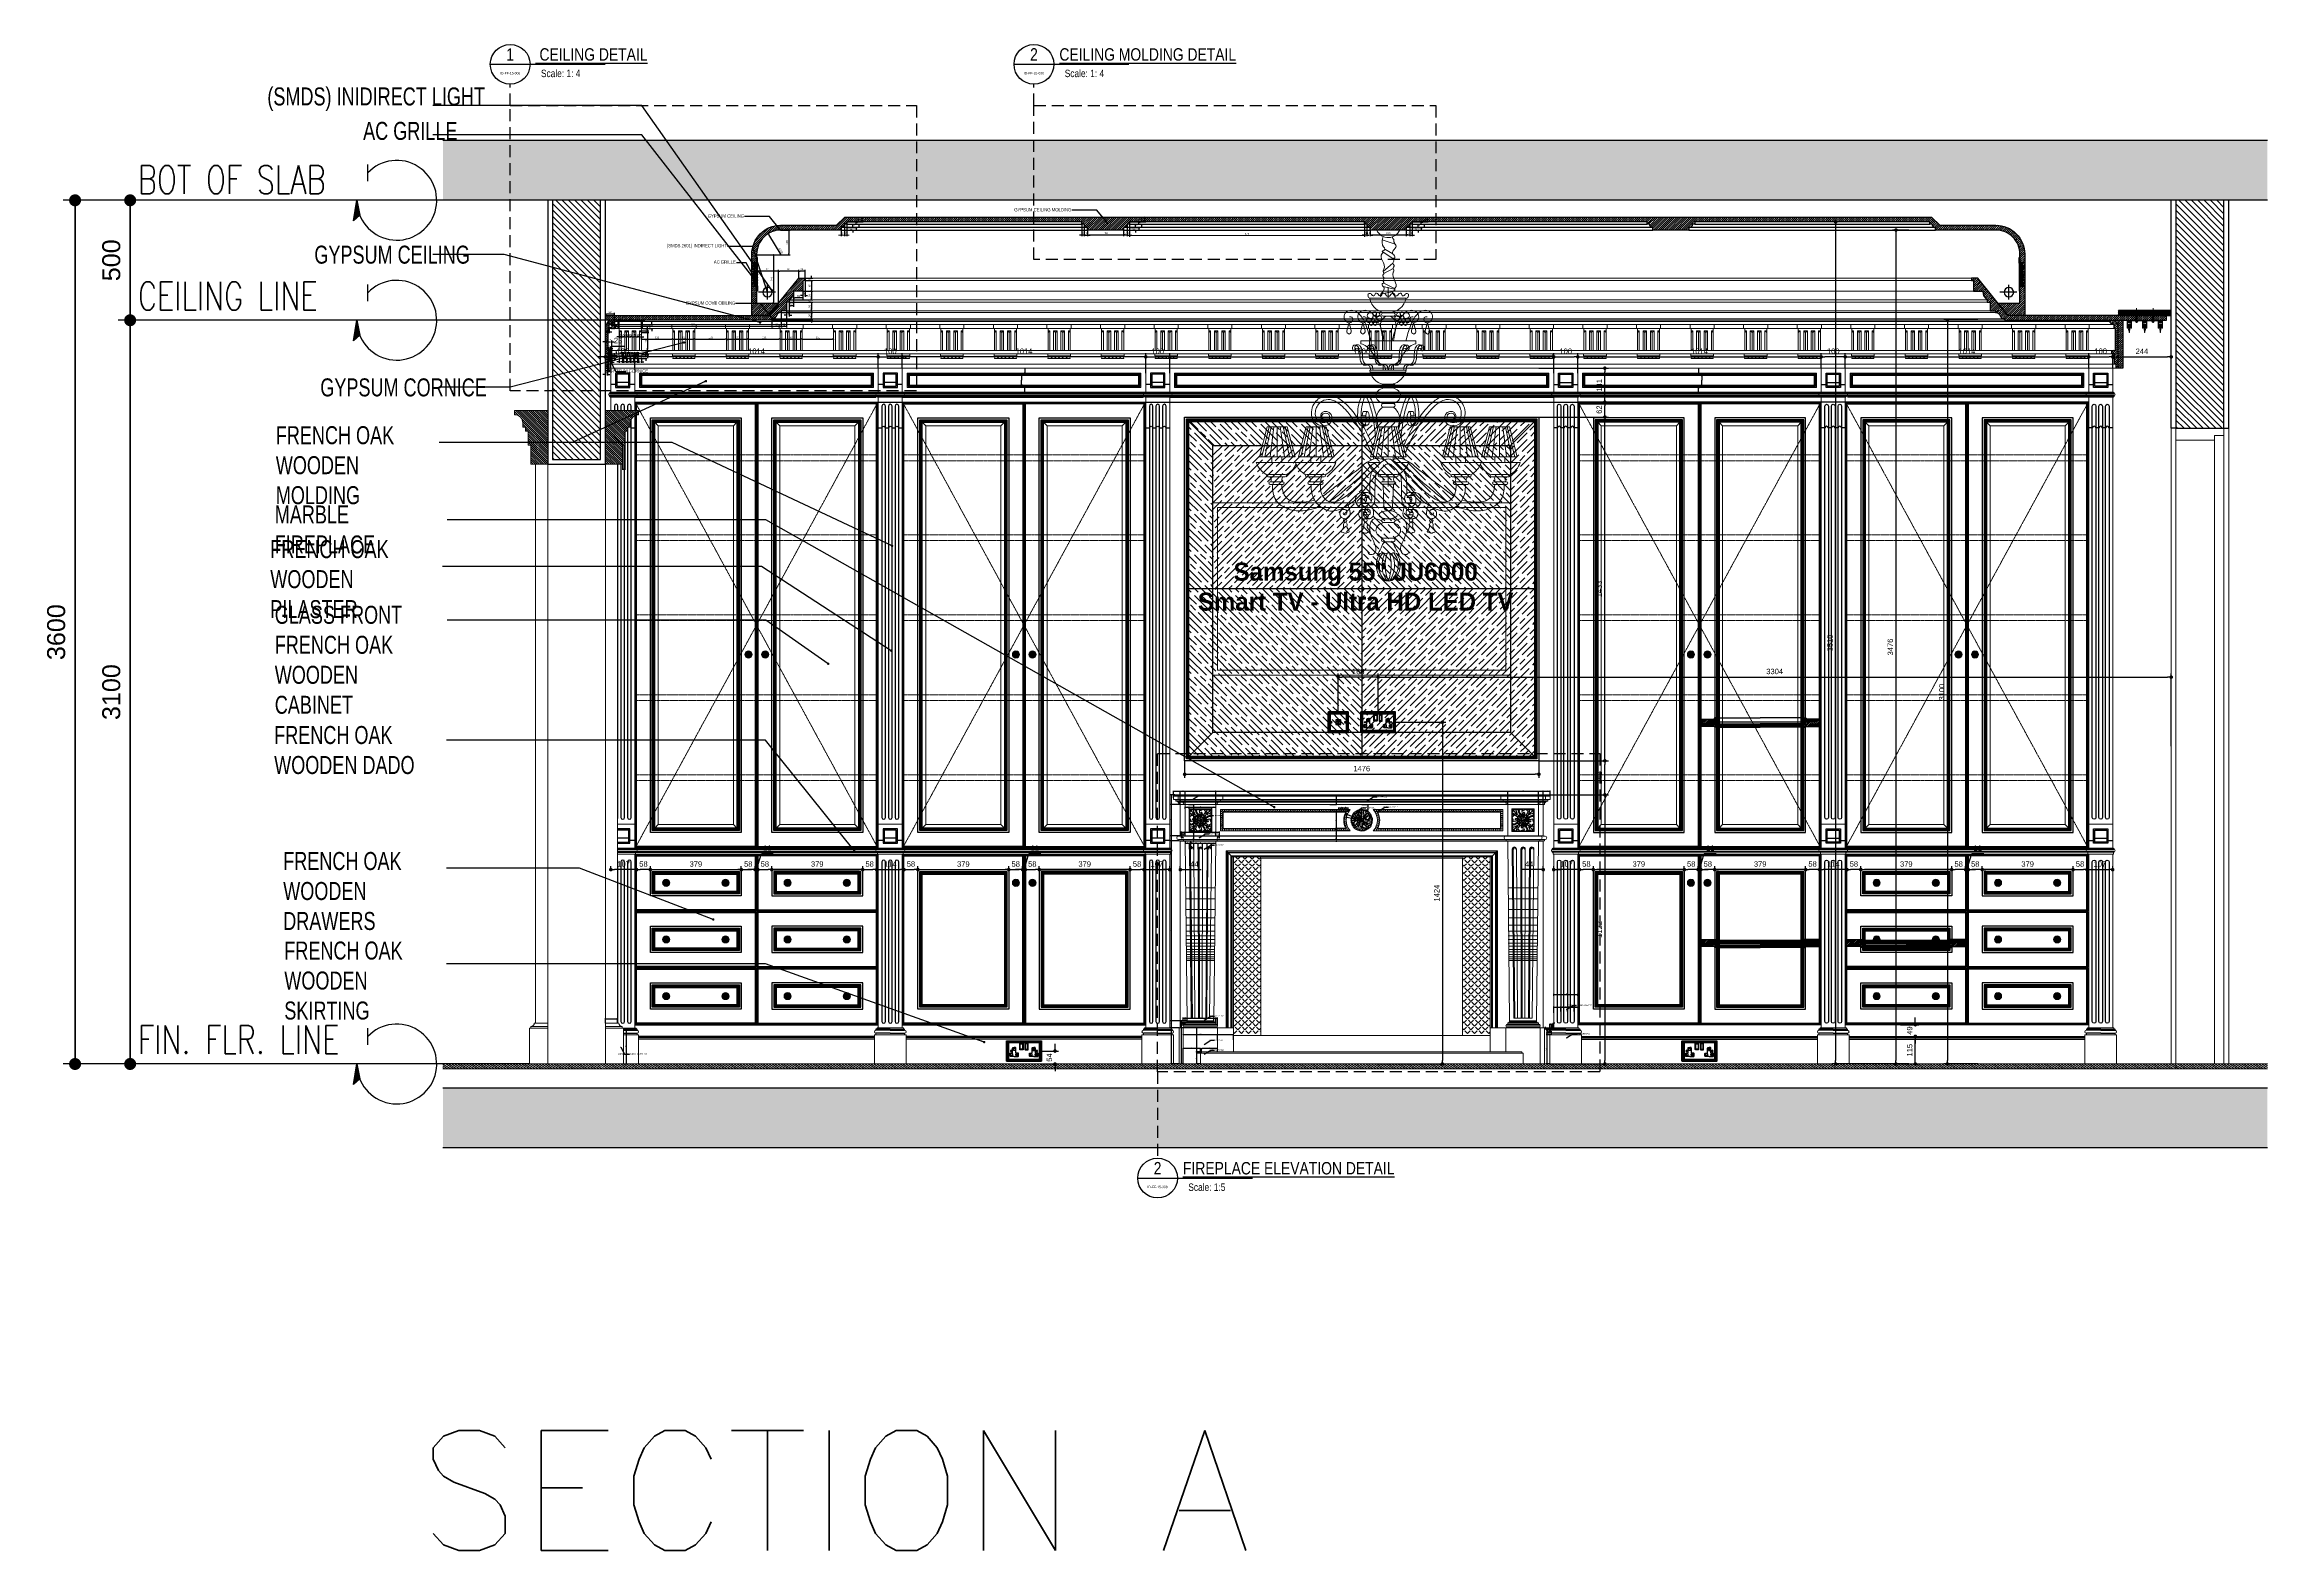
# Model space of a CAD drawing. Header units: inches. Extents: x 274057 to 444617, y 490067 to 635630.
# Drawn here: x 327590 to 336853, y 514371 to 520649 of the extents above; entities that cross this region are included whole.
import ezdxf
from ezdxf.enums import TextEntityAlignment as Align

# ---------------------------------------------------------------- set-up
doc = ezdxf.new("R2010")
doc.units = ezdxf.units.IN
doc.header["$MEASUREMENT"] = 0
doc.linetypes.add('DASHDOT', pattern=[1, 0.5, -0.25, 0, -0.25])
doc.linetypes.add('HIDDEN', pattern=[0.375, 0.25, -0.125])
for name, color, linetype in [('8', 8, 'Continuous'), ('A-TEXT', 7, 'Continuous'), ('Calliper Gypsum  Elevation', 31, 'Continuous'), ('Calliper_wall hatch_CHB', 8, 'Continuous'), ('CQ centerline', 8, 'Continuous'), ('CQ curtains and frames', 252, 'Continuous'), ('CQ elevation arrow label', 1, 'Continuous'), ('CQ Grg Gypsum', 41, 'Continuous'), ('CQ Light Elevation', 4, 'Continuous'), ('CQ PANEL DIMENSION', 1, 'Continuous'), ('CQ Plaster', 1, 'Continuous'), ('CQ section wall', 3, 'Continuous'), ('CQ Sheet text', 3, 'Continuous'), ('CQ SPOT DETAIL DIMENSION', 9, 'Continuous'), ('CQ spot detail elevation', 1, 'Continuous'), ('CQ SPOT DETAILS', 40, 'Continuous'), ('CQ text label', 3, 'Continuous'), ('CQ wall section', 5, 'Continuous'), ('CQ Wood Section', 60, 'Continuous'), ('CQ wood skirting elevation', 32, 'Continuous'), ('CQ_callout', 34, 'Continuous'), ('FURNITURE', 252, 'Continuous'), ('GRG Sect.', 1, 'Continuous'), ('ID-wall paper', 8, 'Continuous'), ('Layer1', 1, 'Continuous'), ('Layer7', 8, 'Continuous'), ('METAL', 5, 'Continuous'), ('PROJECTION', 8, 'Continuous'), ('Shading', 7, 'Continuous'), ('STONE_OUTLINE', 7, 'Continuous'), ('TEXT', 3, 'Continuous'), ('WOOD', 23, 'Continuous'), ('WOOD 01', 34, 'Continuous'), ('WOOD 02', 32, 'Continuous'), ('Wood SECT', 1, 'Continuous')]:
    doc.layers.add(name, color=color, linetype=linetype)
for name, color, linetype, lineweight in [('A-Dim-ID', 9, 'Continuous', 20), ('A-DOOR', 134, 'Continuous', 18), ('Bronze', 40, 'Continuous', 0), ('CQ Grille', 211, 'A-4010 WALL SECTIONS$0$BATTING', 0), ('CQ gypsum 2', 42, 'Continuous', 0), ('CQ Gypsum Hatch', 8, 'Continuous', 20), ('CQ Marble', 6, 'Continuous', 0), ('CQ plan and elev dimension', 252, 'Continuous', 35), ('CQ Section Flooring fin.', 6, 'Continuous', 0), ('CQ Switches and Outlets', 1, 'Continuous', 50), ('Glass', 4, 'Continuous', 0), ('level', 6, 'Continuous', 18), ('Lighting', 7, 'Continuous', 0), ('WOOD-HID', 8, 'HIDDEN', 18)]:
    doc.layers.add(name, color=color, linetype=linetype, lineweight=lineweight)
doc.styles.add('ARIAL', font='arial.ttf')
doc.styles.add('cb', font='cityb___.ttf')
doc.styles.add('DIM 50', font='romans.shx', dxfattribs={"width": 0.75, "height": 100})
doc.styles.add('grid_250', font='romans.shx', dxfattribs={"width": 0.75, "height": 0.75})
doc.styles.add('romans', font='romans.shx')
doc.styles.get("Standard").update_dxf_attribs({"font": 'arial.ttf'})
doc.linetypes.add('A-4010 WALL SECTIONS$0$BATTING', pattern='A,0.0001,-0.1,[134,ltypeshp.shx,S=0.1,R=0,X=-0.1,Y=0],-0.2,[134,ltypeshp.shx,S=0.1,R=180,X=0.1,Y=0],-0.1', length=0.4001)
doc.dimstyles.new('chester 15', dxfattribs={"dimscale": 0.15, "dimtxt": 150, "dimasz": 100, "dimexe": 100, "dimexo": 0, "dimgap": 80, "dimtad": 1, "dimdec": 0, "dimzin": 0, "dimdsep": 46, "dimtxsty": 'Standard', "dimblk": 'DOT', "dimcen": 100, "dimclrd": 1, "dimclre": 1, "dimclrt": 3, "dimadec": 0, "dimazin": 0, "dimtfac": 1, "dimtdec": 0, "dimtofl": 0, "dimtmove": 0, "dimatfit": 3, "dimfxl": 1, "dimtolj": 1, "dimtzin": 0, "dimlwd": -1, "dimarcsym": 0})
doc.dimstyles.new('CQ 2', dxfattribs={"dimscale": 0.02, "dimtxt": 150, "dimasz": 50, "dimexe": 100, "dimexo": 0, "dimgap": 80, "dimtad": 1, "dimdec": 0, "dimzin": 0, "dimdsep": 46, "dimtxsty": 'Standard', "dimblk": 'DOT', "dimcen": 100, "dimclrd": 1, "dimclre": 1, "dimclrt": 3, "dimadec": 0, "dimazin": 0, "dimtfac": 1, "dimtdec": 0, "dimtofl": 0, "dimtmove": 0, "dimatfit": 3, "dimfxl": 1, "dimtolj": 1, "dimtzin": 0, "dimlwd": -1, "dimarcsym": 0})
doc.dimstyles.new('CQ 5', dxfattribs={"dimscale": 0.05, "dimtxt": 150, "dimasz": 100, "dimexe": 100, "dimexo": 0, "dimgap": 80, "dimtad": 1, "dimdec": 0, "dimzin": 0, "dimdsep": 46, "dimtxsty": 'Standard', "dimblk": 'DOT', "dimcen": 100, "dimclrd": 250, "dimclre": 250, "dimclrt": 3, "dimadec": 0, "dimazin": 0, "dimtfac": 1, "dimtdec": 0, "dimtofl": 0, "dimtmove": 0, "dimatfit": 3, "dimfxl": 1, "dimtolj": 1, "dimtzin": 0, "dimlwd": -1, "dimarcsym": 0})
doc.dimstyles.new('CQ 50', dxfattribs={"dimscale": 0.5, "dimtxt": 150, "dimasz": 100, "dimexe": 100, "dimexo": 20, "dimgap": 80, "dimtad": 1, "dimdec": 0, "dimzin": 0, "dimdsep": 46, "dimtxsty": 'Standard', "dimblk": 'DOT', "dimcen": 100, "dimclrd": 250, "dimclre": 250, "dimclrt": 3, "dimadec": 0, "dimazin": 0, "dimtfac": 1, "dimtdec": 0, "dimtofl": 0, "dimtmove": 0, "dimatfit": 3, "dimfxl": 3, "dimtolj": 1, "dimtzin": 0, "dimlwd": -1, "dimarcsym": 0})
doc.dimstyles.get("Standard").update_dxf_attribs({"dimtxt": 0.18, "dimasz": 0.18, "dimexe": 0.18, "dimexo": 0.0625, "dimgap": 0.09, "dimtad": 0, "dimtih": 1, "dimtoh": 1, "dimdec": 4, "dimzin": 0, "dimdsep": 46, "dimtxsty": 'Standard', "dimcen": 0.09, "dimadec": 0, "dimazin": 0, "dimtfac": 1, "dimtdec": 4, "dimtofl": 0, "dimtmove": 0, "dimatfit": 3, "dimfxl": 1, "dimtolj": 1, "dimtzin": 0, "dimarcsym": 0})
pattern_1 = [(225, (863766.5914, 132415.6944), (4.41941738, -4.41941738), [])]
pattern_2 = [(135, (0, 0), (42.4264, 42.4264), [100, -20]), (135, (28.284, 0), (42.4264, 42.4264), [60, -15, 30, -15]), (135, (63.64, -7.07), (42.4264, 42.4264), [100, -20])]
pattern_3 = [(225, (0, 0), (-42.4264, 42.4264), [100, -20]), (225, (0, 28.284), (-42.4264, 42.4264), [60, -15, 30, -15]), (225, (7.07, 63.64), (-42.4264, 42.4264), [100, -20])]
pattern_4 = [(45, (20118.3853, -75431.223), (-3.535533906, 3.535533906), [])]
pattern_5 = [(45, (20118.3853, -75328.2434), (-3.535533906, 3.535533906), [])]
pattern_6 = [(45, (20104.3854, -75328.2434), (-3.535533906, 3.535533906), [])]

# ---------------------------------------------------------------- blocks, each defined once
blk = doc.blocks.new('ff15 section A and B')
at = {"layer": 'Calliper_wall hatch_CHB', "ltscale": 300}
h = blk.add_hatch(dxfattribs=at)
h.set_pattern_fill('AR-CONC', color=256, scale=10, angle=-13.97142, style=0)
h.set_pattern_definition([(36.028577, (-10204.6, 0), (68.0890203, -23.40695), [7.5, -82.5]), (341.028577, (-10204.6, 0), (4.6961155, 76.3439316), [6, -66]), (86.480021, (-10198.93, -1.95), (72.7851354, 52.936981), [6.374019, -70.114211]), (32.212777, (-10199.77, 19.41), (99.570572, -41.829513), [11.25, -123.75]), (82.664212, (-10191.48, 15.92), (114.220033, 71.96377), [9.561034, -105.171376]), (337.21274, (-10199.77, 19.41), (114.220033, 71.96377), [9, -99]), (7.028577, (-10191.276, 12.14), (48.2040844, -53.482392), [7.5, -82.5]), (312.028577, (-10191.28, 12.14), (41.119588, 64.495185), [6, -66]), (57.480021, (-10187.26, 7.685), (89.323671, 11.012793), [6.374019, -70.114211]), (23.5285767, (-10204.602, 0), (9.2173322, 32.010976), [0, -65.2, 0, -67, 0, -66.25]), (353.528577, (-10204.602, 0), (35.0512903, 31.9228578), [0, -38.2, 0, -63.7, 0, -25.25]), (313.5285767, (-10226.242, 5.384), (51.2584374, -15.0772595), [0, -25, 0, -78, 0, -103.5]), (303.528577, (-10235.947, 7.8), (59.0102484, -4.3659754), [0, -32.5, 0, -51.8, 0, -73.5])])
h.paths.add_polyline_path([(348877.5, 520249.3), (341276.4, 520249.3), (341276.4, 519999.3), (348877.5, 519999.3)])
h.paths.add_polyline_path([(348877.5, 516299.3), (341276.4, 516299.3), (341276.4, 516049.3), (348877.5, 516049.3)])
at = {"layer": 'Calliper_wall hatch_CHB'}
h = blk.add_hatch(dxfattribs=at)
h.set_pattern_fill('ANSI31,_O', color=8, scale=150)
h.set_pattern_definition([(45, (1, 0), (-13.25825215, 13.25825215), [])])
h.paths.add_polyline_path([(341656.8, 519999.3), (341456.8, 519999.3), (341456.8, 519049.3), (341656.8, 519049.3)])
h = blk.add_hatch(dxfattribs=at)
h.set_pattern_fill('ANSI31,_O', color=8, scale=150)
h.set_pattern_definition([(45, (6763, -7e-09), (-13.25825215, 13.25825215), [])])
h.paths.add_polyline_path([(348420.8, 519999.3), (348220.8, 519999.3), (348220.8, 518919.3), (348420.8, 518919.3)])
at = {"layer": 'CQ Gypsum Hatch'}
h = blk.add_hatch(dxfattribs=at)
h.set_pattern_fill('ANSI31', color=256, scale=50, angle=-13.97142)
h.set_pattern_definition([(31.0285767, (1, 0), (-3.22165956, 5.35568947), [])])
h.paths.add_polyline_path([(341275.4, 516399.3), (341275.4, 516379.3), (341656.8, 516379.3), (341656.8, 516399.3)])
h = blk.add_hatch(dxfattribs=at)
h.set_pattern_fill('ANSI31', color=256, scale=50, angle=-13.971423)
h.paths.add_polyline_path([(341657.8, 516379.3), (348220.8, 516379.3), (348220.8, 516399.3), (341657.8, 516399.3)])
h = blk.add_hatch(dxfattribs=at)
h.set_pattern_fill('ANSI31', color=256, scale=50, angle=-13.971423)
h.paths.add_polyline_path([(348877.5, 516379.3), (348877.5, 516399.3), (348220.8, 516399.3), (348220.8, 516379.3)])
at = {"layer": 'A-DOOR', "ltscale": 0.5}
for p, q in [((341436.8, 519049.3, 0), (341436.8, 516399.3, 0)), ((341656.8, 518999.3, 0), (341656.8, 516399.3, 0)), ((341676.8, 519049.3, 0), (341676.8, 516399.3, 0))]:
    blk.add_line(p, q, dxfattribs=at)
at = {"layer": 'A-DOOR', "ltscale": 0.5, "elevation": 0}
for points in [[(341656.8, 519049.3), (341656.8, 518999.3), (341496.8, 518999.3), (341496.8, 519019.3), (341456.8, 519019.3), (341456.8, 519049.3)], [(341496.8, 519019.3), (341456.8, 519019.3), (341456.8, 516399.3), (341496.8, 516399.3)]]:
    blk.add_lwpolyline(points, close=True, dxfattribs=at)
at = {"layer": 'CQ Plaster', "color": 1, "ltscale": 0.03, "elevation": 0}
for points in [[(341456.8, 519049.3), (341436.8, 519049.3), (341436.8, 519999.3)], [(341656.8, 519049.3), (341676.8, 519049.3), (341676.8, 519999.3)], [(348440.8, 519999.3), (348440.8, 518899.3), (348200.8, 518899.3), (348200.8, 519999.3)]]:
    blk.add_lwpolyline(points, dxfattribs=at)
at = {"layer": 'CQ Section Flooring fin.'}
for p, q in [((348877.5, 516399.3, 0), (341275.4, 516399.3, 0)), ((348877.5, 516379.3, 0), (341275.4, 516379.3, 0))]:
    blk.add_line(p, q, dxfattribs=at)
at = {"layer": 'CQ section wall', "elevation": 0}
for points in [[(348877.5, 520249.3), (341275.4, 520249.3)], [(341275.4, 519999.3), (348877.5, 519999.3)], [(348877.5, 516299.3), (341275.4, 516299.3)], [(341275.4, 516049.3), (348877.5, 516049.3)]]:
    blk.add_lwpolyline(points, dxfattribs=at)
for points in [[(341656.8, 519049.3), (341456.8, 519049.3), (341456.8, 519999.3), (341656.8, 519999.3)], [(348420.8, 518919.3), (348220.8, 518919.3), (348220.8, 519999.3), (348420.8, 519999.3)]]:
    blk.add_lwpolyline(points, close=True, dxfattribs=at)
blk = doc.blocks.new('curtain box 21')
at = {"lineweight": 0}
for p, q in [((3862.1, 3149.7), (3856.5, 3152.3)), ((3924.7, 3149.7), (3930.3, 3152.3)), ((3830.7, 3103.8), (3826, 3103.8)), ((3830.7, 3102.6), (3826, 3102.6)), ((3830.7, 3101.5), (3826, 3101.5)), ((3895.7, 3103.8), (3891, 3103.8)), ((3895.7, 3102.6), (3891, 3102.6)), ((3895.7, 3101.5), (3891, 3101.5)), ((3960.7, 3103.8), (3956, 3103.8)), ((3960.7, 3102.6), (3956, 3102.6)), ((3960.7, 3101.5), (3956, 3101.5))]:
    blk.add_line(p, q, dxfattribs=at)
at = {"color": 1, "lineweight": 0}
for p, q in [((3823.5, 3122.3), (3823.5, 3110.7)), ((3824.5, 3122.3), (3824.5, 3110.7)), ((3832.3, 3122.3), (3832.3, 3110.7)), ((3833.2, 3122.3), (3833.2, 3110.7)), ((3888.5, 3122.3), (3888.5, 3110.7)), ((3889.5, 3122.3), (3889.5, 3110.7)), ((3897.3, 3122.3), (3897.3, 3110.7)), ((3898.2, 3122.3), (3898.2, 3110.7)), ((3953.5, 3122.3), (3953.5, 3110.7)), ((3954.5, 3122.3), (3954.5, 3110.7)), ((3962.3, 3122.3), (3962.3, 3110.7)), ((3963.2, 3122.3), (3963.2, 3110.7))]:
    blk.add_line(p, q, dxfattribs=at)
at = {"color": 4, "lineweight": 0}
for points in [[(3859.2, 3130.5), (3859.2, 3191.5)], [(3927.6, 3130.5), (3927.6, 3191.5)]]:
    blk.add_lwpolyline(points, dxfattribs=at)
at = {"color": 1, "lineweight": 0}
for points in [[(3835.4, 3131), (3821.4, 3131), (3821.4, 3110.7), (3826.4, 3110.7, -1), (3826.4, 3108.7), (3820.4, 3108.7, -0.414214), (3819.4, 3109.7), (3819.4, 3138.7), (3823.4, 3138.7), (3823.4, 3136.7), (3821.4, 3136.7), (3821.4, 3133), (3835.4, 3133), (3835.4, 3136.7), (3833.4, 3136.7), (3833.4, 3138.7), (3837.4, 3138.7), (3837.4, 3109.7, -0.414214), (3836.4, 3108.7), (3830.4, 3108.7, -1), (3830.4, 3110.7), (3835.4, 3110.7)], [(3824.5, 3122.3), (3823.5, 3122.3, 0.414214), (3822.5, 3121.3), (3822.5, 3111.7, 0.414214), (3823.5, 3110.7), (3824.5, 3110.7, 0.414214), (3825.5, 3111.7), (3825.5, 3121.3, 0.414214)], [(3832.3, 3122.3), (3833.2, 3122.3, -0.414214), (3834.2, 3121.3), (3834.2, 3111.7, -0.414214), (3833.2, 3110.7), (3832.3, 3110.7, -0.414214), (3831.3, 3111.7), (3831.3, 3121.3, -0.414214)], [(3900.4, 3131), (3886.4, 3131), (3886.4, 3110.7), (3891.4, 3110.7, -1), (3891.4, 3108.7), (3885.4, 3108.7, -0.414214), (3884.4, 3109.7), (3884.4, 3138.7), (3888.4, 3138.7), (3888.4, 3136.7), (3886.4, 3136.7), (3886.4, 3133), (3900.4, 3133), (3900.4, 3136.7), (3898.4, 3136.7), (3898.4, 3138.7), (3902.4, 3138.7), (3902.4, 3109.7, -0.414214), (3901.4, 3108.7), (3895.4, 3108.7, -1), (3895.4, 3110.7), (3900.4, 3110.7)], [(3889.5, 3122.3), (3888.5, 3122.3, 0.414214), (3887.5, 3121.3), (3887.5, 3111.7, 0.414214), (3888.5, 3110.7), (3889.5, 3110.7, 0.414214), (3890.5, 3111.7), (3890.5, 3121.3, 0.414214)], [(3897.3, 3122.3), (3898.2, 3122.3, -0.414214), (3899.2, 3121.3), (3899.2, 3111.7, -0.414214), (3898.2, 3110.7), (3897.3, 3110.7, -0.414214), (3896.3, 3111.7), (3896.3, 3121.3, -0.414214)], [(3965.4, 3131), (3951.4, 3131), (3951.4, 3110.7), (3956.4, 3110.7, -1), (3956.4, 3108.7), (3950.4, 3108.7, -0.414214), (3949.4, 3109.7), (3949.4, 3138.7), (3953.4, 3138.7), (3953.4, 3136.7), (3951.4, 3136.7), (3951.4, 3133), (3965.4, 3133), (3965.4, 3136.7), (3963.4, 3136.7), (3963.4, 3138.7), (3967.4, 3138.7), (3967.4, 3109.7, -0.414214), (3966.4, 3108.7), (3960.4, 3108.7, -1), (3960.4, 3110.7), (3965.4, 3110.7)], [(3954.5, 3122.3), (3953.5, 3122.3, 0.414214), (3952.5, 3121.3), (3952.5, 3111.7, 0.414214), (3953.5, 3110.7), (3954.5, 3110.7, 0.414214), (3955.5, 3111.7), (3955.5, 3121.3, 0.414214)], [(3962.3, 3122.3), (3963.2, 3122.3, -0.414214), (3964.2, 3121.3), (3964.2, 3111.7, -0.414214), (3963.2, 3110.7), (3962.3, 3110.7, -0.414214), (3961.3, 3111.7), (3961.3, 3121.3, -0.414214)]]:
    blk.add_lwpolyline(points, format="xyb", close=True, dxfattribs=at)
at = {"lineweight": 0}
for points in [[(3965.4, 3141.5), (3821.4, 3141.5), (3821.4, 3138.7), (3965.4, 3138.7)], [(3827.6, 3124.8), (3829.1, 3124.8), (3835.3, 3124.4), (3835.3, 3123.5), (3829.1, 3123.1), (3829.1, 3119.5), (3830.8, 3118.6), (3830.8, 3117.5), (3830.8, 3117.5), (3828.4, 3117.5), (3825.9, 3117.5), (3825.9, 3117.5), (3825.9, 3118.6), (3827.6, 3119.5), (3827.6, 3123.1), (3821.4, 3123.5), (3821.4, 3124.4)], [(3828.4, 3141.5), (3832.6, 3141.5), (3830.3, 3139.4), (3830.3, 3133.5), (3828.4, 3133.5), (3826.4, 3133.5), (3826.4, 3139.4), (3824.1, 3141.5)], [(3892.6, 3124.8), (3894.1, 3124.8), (3900.3, 3124.4), (3900.3, 3123.5), (3894.1, 3123.1), (3894.1, 3119.5), (3895.8, 3118.6), (3895.8, 3117.5), (3895.8, 3117.5), (3893.4, 3117.5), (3890.9, 3117.5), (3890.9, 3117.5), (3890.9, 3118.6), (3892.6, 3119.5), (3892.6, 3123.1), (3886.4, 3123.5), (3886.4, 3124.4)], [(3893.4, 3141.5), (3897.6, 3141.5), (3895.3, 3139.4), (3895.3, 3133.5), (3893.4, 3133.5), (3891.4, 3133.5), (3891.4, 3139.4), (3889.1, 3141.5)], [(3957.6, 3124.8), (3959.1, 3124.8), (3965.3, 3124.4), (3965.3, 3123.5), (3959.1, 3123.1), (3959.1, 3119.5), (3960.8, 3118.6), (3960.8, 3117.5), (3960.8, 3117.5), (3958.4, 3117.5), (3955.9, 3117.5), (3955.9, 3117.5), (3955.9, 3118.6), (3957.6, 3119.5), (3957.6, 3123.1), (3951.4, 3123.5), (3951.4, 3124.4)], [(3958.4, 3141.5), (3962.6, 3141.5), (3960.3, 3139.4), (3960.3, 3133.5), (3958.4, 3133.5), (3956.4, 3133.5), (3956.4, 3139.4), (3954.1, 3141.5)]]:
    blk.add_lwpolyline(points, close=True, dxfattribs=at)
at = {"color": 1, "lineweight": 0}
for points in [[(3821.9, 3136.2), (3834.9, 3136.2), (3834.9, 3133.5), (3821.9, 3133.5)], [(3823.9, 3138.7), (3832.9, 3138.7), (3832.9, 3136.2), (3823.9, 3136.2)], [(3886.9, 3136.2), (3899.9, 3136.2), (3899.9, 3133.5), (3886.9, 3133.5)], [(3888.9, 3138.7), (3897.9, 3138.7), (3897.9, 3136.2), (3888.9, 3136.2)], [(3951.9, 3136.2), (3964.9, 3136.2), (3964.9, 3133.5), (3951.9, 3133.5)], [(3953.9, 3138.7), (3962.9, 3138.7), (3962.9, 3136.2), (3953.9, 3136.2)]]:
    blk.add_lwpolyline(points, close=True, dxfattribs=at)
for points in [[(3827.6, 3091.1), (3827.6, 3100.5), (3826, 3100.5), (3826, 3104.8), (3827.6, 3104.8), (3827.6, 3113.6), (3825.9, 3114.5), (3825.9, 3115.6), (3825.9, 3115.6), (3828.4, 3115.6), (3830.8, 3115.6), (3830.8, 3115.6), (3830.8, 3114.5), (3829.1, 3113.6), (3829.1, 3104.8), (3830.7, 3104.8), (3830.7, 3100.5), (3829.2, 3100.5), (3829.2, 3091.1)], [(3892.6, 3091.1), (3892.6, 3100.5), (3891, 3100.5), (3891, 3104.8), (3892.6, 3104.8), (3892.6, 3113.6), (3890.9, 3114.5), (3890.9, 3115.6), (3890.9, 3115.6), (3893.4, 3115.6), (3895.8, 3115.6), (3895.8, 3115.6), (3895.8, 3114.5), (3894.1, 3113.6), (3894.1, 3104.8), (3895.7, 3104.8), (3895.7, 3100.5), (3894.2, 3100.5), (3894.2, 3091.1)], [(3957.6, 3091.1), (3957.6, 3100.5), (3956, 3100.5), (3956, 3104.8), (3957.6, 3104.8), (3957.6, 3113.6), (3955.9, 3114.5), (3955.9, 3115.6), (3955.9, 3115.6), (3958.4, 3115.6), (3960.8, 3115.6), (3960.8, 3115.6), (3960.8, 3114.5), (3959.1, 3113.6), (3959.1, 3104.8), (3960.7, 3104.8), (3960.7, 3100.5), (3959.2, 3100.5), (3959.2, 3091.1)]]:
    blk.add_lwpolyline(points, dxfattribs=at)
at = {"lineweight": 0}
for points in [[(3827.9, 3093.5), (3828.9, 3093.5, -0.414214), (3829.2, 3093.2), (3829.2, 3091.1, -0.414214), (3828.9, 3090.8), (3827.9, 3090.8, -0.414214), (3827.6, 3091.1), (3827.6, 3093.2, -0.414214)], [(3892.9, 3093.5), (3893.9, 3093.5, -0.414214), (3894.2, 3093.2), (3894.2, 3091.1, -0.414214), (3893.9, 3090.8), (3892.9, 3090.8, -0.414214), (3892.6, 3091.1), (3892.6, 3093.2, -0.414214)], [(3957.9, 3093.5), (3958.9, 3093.5, -0.414214), (3959.2, 3093.2), (3959.2, 3091.1, -0.414214), (3958.9, 3090.8), (3957.9, 3090.8, -0.414214), (3957.6, 3091.1), (3957.6, 3093.2, -0.414214)]]:
    blk.add_lwpolyline(points, format="xyb", close=True, dxfattribs=at)
blk = doc.blocks.new('curtain track_3')
for p, q in [((52828.2, -34660.4), (52822.6, -34657.8)), ((52828.2, -34662.8), (52822.6, -34660.2)), ((52828.2, -34665.2), (52822.6, -34662.6)), ((52828.2, -34667.7), (52822.6, -34665.1)), ((52828.2, -34670.1), (52822.6, -34667.5)), ((52828.2, -34672.5), (52822.6, -34669.9)), ((52828.2, -34672.5), (52822.6, -34669.9)), ((52828.2, -34674.9), (52822.6, -34672.3)), ((52828.2, -34677.4), (52822.6, -34674.8)), ((52828.2, -34679.8), (52822.6, -34677.2)), ((52828.2, -34679.8), (52822.6, -34677.2)), ((52828.2, -34684.6), (52822.6, -34682.1)), ((52828.2, -34657.9), (52823, -34655.5)), ((52827.5, -34655.2), (52823.8, -34653.5)), ((52896.5, -34660.4), (52890.9, -34657.8)), ((52896.5, -34662.8), (52890.9, -34660.2)), ((52896.5, -34665.2), (52890.9, -34662.6)), ((52896.5, -34667.7), (52890.9, -34665.1)), ((52896.5, -34670.1), (52890.9, -34667.5)), ((52896.5, -34672.5), (52890.9, -34669.9)), ((52896.5, -34672.5), (52890.9, -34669.9)), ((52896.5, -34674.9), (52890.9, -34672.3)), ((52896.5, -34677.4), (52890.9, -34674.8)), ((52896.5, -34679.8), (52890.9, -34677.2)), ((52896.5, -34679.8), (52890.9, -34677.2)), ((52896.5, -34684.6), (52890.9, -34682.1)), ((52896.5, -34657.9), (52891.3, -34655.5)), ((52895.9, -34655.2), (52892.2, -34653.5))]:
    blk.add_line(p, q)
at = {"color": 4}
for points in [[(52825.3, -34695.1), (52825.8, -34695.1), (52825.8, -34697.7, 0.38819), (52830.5, -34693.3), (52827.8, -34693.3), (52827.8, -34683.9), (52825.3, -34683.9), (52822.8, -34683.9), (52822.8, -34693.3), (52820.1, -34693.3, 0.38819), (52824.8, -34697.7), (52824.8, -34695.1)], [(52893.7, -34695.1), (52894.2, -34695.1), (52894.2, -34697.7, 0.38819), (52898.9, -34693.3), (52896.1, -34693.3), (52896.1, -34683.9), (52893.7, -34683.9), (52891.2, -34683.9), (52891.2, -34693.3), (52888.4, -34693.3, 0.38819), (52893.1, -34697.7), (52893.1, -34695.1)]]:
    blk.add_lwpolyline(points, format="xyb", close=True, dxfattribs=at)
for points in [[(52823.6, -34683.9), (52823.6, -34659, -0.149778), (52825.3, -34653.3, 1.883636)], [(52827.1, -34683.9), (52827.1, -34659, 0.149778), (52825.3, -34653.3, -1.883636)], [(52891.9, -34683.9), (52891.9, -34659, -0.149778), (52893.7, -34653.3, 1.883636)], [(52895.4, -34683.9), (52895.4, -34659, 0.149778), (52893.7, -34653.3, -1.883636)]]:
    blk.add_lwpolyline(points, format="xyb")
at = {"extrusion": (0, 0, -1), "zscale": -1}
blk.add_blockref('curtain box 21', (-56752.9, -37831.9), dxfattribs=at)
blk = doc.blocks.new('ff15 section ceiling A and B')
at = {"layer": '8', "extrusion": (-7.32435e-10, 5.97752e-09, 1)}
h = blk.add_hatch(dxfattribs=at)
h.set_pattern_fill('ANSI38', color=256, scale=30, angle=103.97142, style=0)
h.set_pattern_definition([(148.9714233, (850276.3004, 195911.7726), (-1.932995736, -3.21341368), []), (238.9714233, (850276.3004, 195911.7726), (-0.652577792, -8.359823098), [9.375, -5.625])])
h.paths.add_polyline_path([(332025.7, 525721.4), (332025.7, 525941.4), (332045.7, 525941.4), (332045.7, 525721.4)])
at = {"layer": 'CQ Gypsum Hatch'}
h = blk.add_hatch(dxfattribs=at)
h.set_pattern_fill('ANSI31', color=256, scale=50, angle=180, style=0)
h.set_pattern_definition(pattern_1)
edge = h.paths.add_edge_path()
edge.add_line((332065.7, 531551.5), (332065.7, 532245.4))
edge.add_line((332065.7, 532245.4), (332045.7, 532245.4))
edge.add_line((332045.7, 532245.4), (332045.7, 531565))
edge.add_line((332045.7, 531565), (331890.8, 531439.3))
edge.add_line((331890.8, 531439.3), (331890.8, 531413.4))
edge.add_line((331890.8, 531413.4), (331899.5, 531413.4))
edge.add_line((331899.5, 531413.4), (331899.5, 531419.3))
edge.add_arc((331902.2, 531419.3), 2.73, 89.7521, 180, ccw=False)
edge.add_line((331902.3, 531422), (331944.8, 531422))
edge.add_line((331944.8, 531422), (331944.8, 531460.8))
edge.add_arc((331946.5, 531502.7), 42, 267.64741, 325.60819)
edge.add_line((331981.1, 531479), (331989.8, 531479))
edge.add_line((331989.8, 531479), (331989.8, 531491))
edge.add_line((331989.8, 531491), (332026, 531491))
edge.add_line((332026, 531491), (332026, 531512.9))
edge.add_line((332026, 531512.9), (332032.7, 531512.9))
edge.add_arc((332051.4, 531514.2), 18.7, 112.06733, 183.75512, ccw=False)
edge.add_arc((332038.9, 531550.9), 20.1, 285.71411, 361.59764)
edge.add_line((332059, 531551.5), (332065.7, 531551.5))
edge.add_line((332065.7, 531551.5), (332065.7, 531560.3))
h = blk.add_hatch(dxfattribs=at)
h.set_pattern_fill('ANSI31', color=256, scale=50, angle=180, style=0)
h.set_pattern_definition(pattern_1)
edge = h.paths.add_edge_path()
edge.add_line((331689.7, 526452.1), (331689.7, 526703.4))
edge.add_line((331689.7, 526703.4), (331679.7, 526703.4))
edge.add_arc((331665.7, 526703.5), 14, 359.45074, 450)
edge.add_line((331665.7, 526717.6), (331665.7, 526727.6))
edge.add_line((331665.7, 526727.6), (331655.7, 526727.6))
edge.add_line((331655.7, 526727.6), (331655.7, 527706.8))
edge.add_line((331655.7, 527706.8), (331665.7, 527706.8))
edge.add_line((331665.7, 527706.8), (331665.7, 527716.8))
edge.add_arc((331665.7, 527730.8), 14, 270, 360.54926)
edge.add_line((331679.7, 527730.9), (331689.7, 527730.9))
edge.add_line((331689.7, 527730.9), (331689.7, 527880.9))
edge.add_line((331689.7, 527880.9), (331679.7, 527880.9))
edge.add_arc((331665.7, 527881), 14, 359.45074, 450)
edge.add_line((331665.7, 527895.1), (331665.7, 527905.1))
edge.add_line((331665.7, 527905.1), (331655.7, 527905.1))
edge.add_line((331655.7, 527905.1), (331655.7, 528884.3))
edge.add_line((331655.7, 528884.3), (331665.7, 528884.3))
edge.add_line((331665.7, 528884.3), (331665.7, 528894.3))
edge.add_arc((331665.7, 528908.3), 14, 270, 360.54926)
edge.add_line((331679.7, 528908.4), (331689.7, 528908.4))
edge.add_line((331689.7, 528908.4), (331689.7, 529058.4))
edge.add_line((331689.7, 529058.4), (331679.7, 529058.4))
edge.add_arc((331665.7, 529058.5), 14, 359.45074, 450)
edge.add_line((331665.7, 529072.6), (331665.7, 529082.6))
edge.add_line((331665.7, 529082.6), (331655.7, 529082.6))
edge.add_line((331655.7, 529082.6), (331655.7, 530061.8))
edge.add_line((331655.7, 530061.8), (331665.7, 530061.8))
edge.add_line((331665.7, 530061.8), (331665.7, 530071.8))
edge.add_arc((331665.7, 530085.8), 14, 270, 360.54926)
edge.add_line((331679.7, 530085.9), (331689.7, 530085.9))
edge.add_line((331689.7, 530085.9), (331689.7, 530235.9))
edge.add_line((331689.7, 530235.9), (331679.7, 530235.9))
edge.add_arc((331665.7, 530236), 14, 359.45074, 450)
edge.add_line((331665.7, 530250.1), (331665.7, 530260.1))
edge.add_line((331665.7, 530260.1), (331655.7, 530260.1))
edge.add_line((331655.7, 530260.1), (331655.7, 531239.3))
edge.add_line((331655.7, 531239.3), (331665.7, 531239.3))
edge.add_line((331665.7, 531239.3), (331665.7, 531249.3))
edge.add_arc((331665.7, 531263.3), 14, 270, 360.54926)
edge.add_line((331679.7, 531263.4), (331689.7, 531263.4))
edge.add_line((331689.7, 531263.4), (331689.7, 531413.4))
edge.add_line((331689.7, 531413.4), (331689.7, 531515))
edge.add_arc((331789.7, 531515), 100, 90, 180, ccw=False)
edge.add_line((331789.7, 531615), (331995, 531615))
edge.add_line((331995, 531615), (331995, 531523.8))
edge.add_line((331995, 531523.8), (332045.7, 531565))
edge.add_line((332045.7, 531565), (332045.7, 531635))
edge.add_line((332045.7, 531635), (331789.7, 531635))
edge.add_arc((331789.7, 531515), 120, 90, 180)
edge.add_line((331669.7, 531515), (331669.7, 531413.4))
edge.add_line((331669.7, 531413.4), (331669.7, 531281.7))
edge.add_line((331669.7, 531281.7), (331635.7, 531247.4))
edge.add_line((331635.7, 531247.4), (331635.7, 526719.4))
edge.add_line((331635.7, 526719.4), (331669.7, 526685.1))
edge.add_line((331669.7, 526685.1), (331669.7, 526451.9))
edge.add_arc((331789.7, 526451.9), 120, 180, 270)
edge.add_line((331789.7, 526331.9), (332045.7, 526331.9))
edge.add_line((332045.7, 526331.9), (332045.7, 526401.9))
edge.add_line((332045.7, 526401.9), (331995, 526443))
edge.add_line((331995, 526443), (331995, 526351.9))
edge.add_line((331995, 526351.9), (331789.7, 526351.9))
edge.add_arc((331789.7, 526451.9), 100, 180, 270, ccw=False)
h = blk.add_hatch(dxfattribs=at)
h.set_pattern_fill('ANSI31', color=256, scale=50, angle=180, style=0)
h.set_pattern_definition(pattern_1)
edge = h.paths.add_edge_path()
edge.add_line((332065.7, 526415.4), (332065.7, 525741.4))
edge.add_line((332065.7, 525741.4), (332045.7, 525741.4))
edge.add_line((332045.7, 525741.4), (332045.7, 526401.9))
edge.add_line((332045.7, 526401.9), (331890.8, 526527.5))
edge.add_line((331890.8, 526527.5), (331890.8, 526553.4))
edge.add_line((331890.8, 526553.4), (331899.5, 526553.4))
edge.add_line((331899.5, 526553.4), (331899.5, 526547.5))
edge.add_arc((331902.2, 526547.5), 2.73, 180, 270.2479)
edge.add_line((331902.3, 526544.8), (331944.8, 526544.8))
edge.add_line((331944.8, 526544.8), (331944.8, 526506))
edge.add_arc((331946.5, 526464.1), 42, 34.39181, 92.35259, ccw=False)
edge.add_line((331981.1, 526487.8), (331989.8, 526487.8))
edge.add_line((331989.8, 526487.8), (331989.8, 526475.8))
edge.add_line((331989.8, 526475.8), (332026, 526475.8))
edge.add_line((332026, 526475.8), (332026, 526453.9))
edge.add_line((332026, 526453.9), (332032.7, 526453.9))
edge.add_arc((332051.4, 526452.7), 18.7, 176.24488, 247.93267)
edge.add_arc((332038.9, 526415.9), 20.1, -1.59764, 74.28589, ccw=False)
edge.add_line((332059, 526415.4), (332065.7, 526415.4))
edge.add_line((332065.7, 526415.4), (332065.7, 526406.6))
h = blk.add_hatch(dxfattribs=at)
h.set_pattern_fill('ANSI31', color=256, scale=50, angle=180, style=0)
h.set_pattern_definition([(225, (851564.962, 195815.1116), (4.41941738, -4.41941738), [])])
h.paths.add_polyline_path([(332065.7, 525942.4), (332065.7, 525922.4), (332265.7, 525922.4), (332265.7, 525942.4)])
at = {"layer": 'CQ Grg Gypsum', "elevation": 0}
for points in [[(332065.7, 531551.5), (332065.7, 532245.4), (332045.7, 532245.4), (332045.7, 531565), (331890.8, 531439.3), (331890.8, 531413.4), (331899.5, 531413.4), (331899.5, 531419.3, -0.415481), (331902.3, 531422), (331944.8, 531422), (331944.8, 531460.8, 0.258435), (331981.1, 531479), (331989.8, 531479), (331989.8, 531491), (332026, 531491), (332026, 531512.9), (332032.7, 531512.9, -0.323414), (332044.4, 531531.5, 0.343759), (332059, 531551.5), (332065.7, 531551.5), (332065.7, 531560.3)], [(331689.7, 526452.1), (331689.7, 526703.4), (331679.7, 526703.4, 0.417024), (331665.7, 526717.6), (331665.7, 526727.6), (331655.7, 526727.6), (331655.7, 527706.8), (331665.7, 527706.8), (331665.7, 527716.8, 0.417024), (331679.7, 527730.9), (331689.7, 527730.9), (331689.7, 527880.9), (331679.7, 527880.9, 0.417024), (331665.7, 527895.1), (331665.7, 527905.1), (331655.7, 527905.1), (331655.7, 528884.3), (331665.7, 528884.3), (331665.7, 528894.3, 0.417024), (331679.7, 528908.4), (331689.7, 528908.4), (331689.7, 529058.4), (331679.7, 529058.4, 0.417024), (331665.7, 529072.6), (331665.7, 529082.6), (331655.7, 529082.6), (331655.7, 530061.8), (331665.7, 530061.8), (331665.7, 530071.8, 0.417024), (331679.7, 530085.9), (331689.7, 530085.9), (331689.7, 530235.9), (331679.7, 530235.9, 0.417024), (331665.7, 530250.1), (331665.7, 530260.1), (331655.7, 530260.1), (331655.7, 531239.3), (331665.7, 531239.3), (331665.7, 531249.3, 0.417024), (331679.7, 531263.4), (331689.7, 531263.4), (331689.7, 531413.4), (331689.7, 531515, -0.414214), (331789.7, 531615), (331995, 531615), (331995, 531523.8), (332045.7, 531565), (332045.7, 531635), (331789.7, 531635, 0.414214), (331669.7, 531515), (331669.7, 531413.4), (331669.7, 531281.7), (331635.7, 531247.4), (331635.7, 526719.4), (331669.7, 526685.1), (331669.7, 526451.9, 0.414214), (331789.7, 526331.9), (332045.7, 526331.9), (332045.7, 526401.9), (331995, 526443), (331995, 526351.9), (331789.7, 526351.9, -0.414214), (331689.7, 526451.9)], [(332065.7, 526415.4), (332065.7, 525741.4), (332045.7, 525741.4), (332045.7, 526401.9), (331890.8, 526527.5), (331890.8, 526553.4), (331899.5, 526553.4), (331899.5, 526547.5, 0.415481), (331902.3, 526544.8), (331944.8, 526544.8), (331944.8, 526506, -0.258435), (331981.1, 526487.8), (331989.8, 526487.8), (331989.8, 526475.8), (332026, 526475.8), (332026, 526453.9), (332032.7, 526453.9, 0.323414), (332044.4, 526435.3, -0.343759), (332059, 526415.4), (332065.7, 526415.4), (332065.7, 526406.6)]]:
    blk.add_lwpolyline(points, format="xyb", dxfattribs=at)
at = {"layer": 'CQ Grg Gypsum', "extrusion": (-7.32435e-10, 5.97752e-09, 1), "elevation": 0}
blk.add_lwpolyline([(332025.7, 525721.4), (332025.7, 525941.4), (332045.7, 525941.4), (332045.7, 525721.4)], close=True, dxfattribs=at)
at = {"layer": 'CQ Grg Gypsum', "elevation": 0}
blk.add_lwpolyline([(332265.7, 525922.4), (332265.7, 525942.4), (332065.7, 525942.4), (332065.7, 525922.4)], close=True, dxfattribs=at)
at = {"layer": 'CQ Light Elevation'}
for p, q in [((331978.7, 531569.4, 0), (331917.5, 531569.4, 0)), ((331978.7, 531569.4, 0), (331917.5, 531569.4, 0)), ((331948.8, 531536.7, 0), (331948.8, 531607.3, 0)), ((331948.8, 531536.7, 0), (331948.8, 531607.3, 0)), ((331978.7, 526397.4, 0), (331917.5, 526397.4, 0)), ((331978.7, 526397.4, 0), (331917.5, 526397.4, 0)), ((331948.8, 526364.7, 0), (331948.8, 526435.4, 0)), ((331948.8, 526364.7, 0), (331948.8, 526435.4, 0))]:
    blk.add_line(p, q, dxfattribs=at)
for centre in [(331948.8, 531569.4, 0), (331948.8, 531569.4, 0), (331948.8, 526397.4, 0), (331948.8, 526397.4, 0)]:
    blk.add_circle(centre, 19.7, dxfattribs=at)
at = {"layer": 'Calliper Gypsum  Elevation', "lineweight": 0, "extrusion": (0, 0, -1), "zscale": -1, "rotation": 270}
blk.add_blockref('curtain track_3', (-297375.3, 578690.9, 0), dxfattribs=at)
blk = doc.blocks.new('ARROW LEVEL')
at = {"layer": 'Layer1'}
blk.add_hatch(color=256, dxfattribs=at).paths.add_polyline_path([(412574, 433440), (412587.3, 433525.1), (412599.2, 433463.4)])
at = {"layer": 'CQ centerline'}
blk.add_line((412633, 433605.1, 0), (412633, 433674, 0), dxfattribs=at)
blk.add_arc((412753.7, 433525.1, 0), 166.3, 180, 136.51003, dxfattribs=at)
at = {"layer": 'Layer1', "elevation": 0}
blk.add_lwpolyline([(412574, 433440), (412587.3, 433525.1), (412599.2, 433463.4)], close=True, dxfattribs=at)
blk = doc.blocks.new('_Dot')
at = {"color": 0, "linetype": 'ByBlock', "lineweight": -2}
blk.add_line((-0.5, 0), (-1, 0), dxfattribs=at)
at = {"color": 0, "linetype": 'ByBlock', "const_width": 0.5}
blk.add_lwpolyline([(-0.25, 0, 1), (0.25, 0, 1)], format="xyb", close=True, dxfattribs=at)
blk = doc.blocks.new('*D124')
at = {"layer": 'CQ plan and elev dimension', "color": 250, "lineweight": -2, "transparency": 16777216}
for p, q in [((329408.4, 519999.3), (327667.9, 519999.3)), ((329608.4, 516399.3), (327667.9, 516399.3))]:
    blk.add_line(p, q, dxfattribs=at)
at = {"layer": 'CQ plan and elev dimension', "color": 250, "transparency": 16777216}
blk.add_line((327717.9, 519949.3), (327717.9, 516449.3), dxfattribs=at)
at = {"layer": 'Defpoints', "color": 0, "transparency": 16777216}
for p in [(329418.4, 519999.3, 0), (327717.9, 516399.3), (329618.4, 516399.3, 0)]:
    blk.add_point(p, dxfattribs=at)
at = {"layer": 'CQ plan and elev dimension', "color": 250, "transparency": 16777216, "xscale": 50, "yscale": 50, "zscale": 50}
for p, rotation in [((327717.9, 519999.3), 90.00000000166753), ((327717.9, 516399.3), 270.0000000016675)]:
    blk.add_blockref('_Dot', p, dxfattribs=dict(at, rotation=rotation))
at = {"layer": 'CQ plan and elev dimension', "color": 3, "transparency": 16777216, "insert": (327639.6, 518199.3), "char_height": 75, "attachment_point": 5, "rotation": 90}
blk.add_mtext('\\A1;3600', dxfattribs=at)
blk = doc.blocks.new('*D125')
at = {"layer": 'CQ plan and elev dimension', "color": 250, "lineweight": -2, "transparency": 16777216}
for p, q in [((329298.6, 519999.3), (327897.4, 519999.3)), ((329917.3, 519499.3), (327897.4, 519499.3))]:
    blk.add_line(p, q, dxfattribs=at)
at = {"layer": 'CQ plan and elev dimension', "color": 250, "transparency": 16777216}
blk.add_line((327947.4, 519949.3), (327947.4, 519549.3), dxfattribs=at)
at = {"layer": 'Defpoints', "color": 0, "transparency": 16777216}
for p in [(329308.6, 519999.3, 0), (327947.4, 519499.3), (329927.3, 519499.3)]:
    blk.add_point(p, dxfattribs=at)
at = {"layer": 'CQ plan and elev dimension', "color": 250, "transparency": 16777216, "xscale": 50, "yscale": 50, "zscale": 50}
for p, rotation in [((327947.4, 519999.3), 90.00000000166753), ((327947.4, 519499.3), 270.0000000016675)]:
    blk.add_blockref('_Dot', p, dxfattribs=dict(at, rotation=rotation))
at = {"layer": 'CQ plan and elev dimension', "color": 3, "transparency": 16777216, "insert": (327869.1, 519749.3), "char_height": 75, "attachment_point": 5, "rotation": 90}
blk.add_mtext('\\A1;500', dxfattribs=at)
blk = doc.blocks.new('*D126')
at = {"layer": 'CQ plan and elev dimension', "color": 250, "lineweight": -2, "transparency": 16777216}
for p, q in [((329975.3, 519499.3), (327897.4, 519499.3)), ((329298.6, 516399.3), (327897.4, 516399.3))]:
    blk.add_line(p, q, dxfattribs=at)
at = {"layer": 'CQ plan and elev dimension', "color": 250, "transparency": 16777216}
blk.add_line((327947.4, 519449.3), (327947.4, 516449.3), dxfattribs=at)
at = {"layer": 'Defpoints', "color": 0, "transparency": 16777216}
for p in [(329985.3, 519499.3, 0), (327947.4, 516399.3), (329308.6, 516399.3, 0)]:
    blk.add_point(p, dxfattribs=at)
at = {"layer": 'CQ plan and elev dimension', "color": 250, "transparency": 16777216, "xscale": 50, "yscale": 50, "zscale": 50}
for p, rotation in [((327947.4, 519499.3), 90.00000000166753), ((327947.4, 516399.3), 270.0000000016675)]:
    blk.add_blockref('_Dot', p, dxfattribs=dict(at, rotation=rotation))
at = {"layer": 'CQ plan and elev dimension', "color": 3, "transparency": 16777216, "insert": (327869.1, 517949.3), "char_height": 75, "attachment_point": 5, "rotation": 90}
blk.add_mtext('\\A1;3100', dxfattribs=at)
blk = doc.blocks.new('A$C591968EE')
at = {"layer": 'CQ Gypsum Hatch'}
h = blk.add_hatch(dxfattribs=at)
h.set_pattern_fill('ANSI31', color=256, scale=50, angle=90, style=0)
h.set_pattern_definition([(135, (-374960.8784, -519569.8764), (-4.41941738, -4.41941738), [])])
edge = h.paths.add_edge_path()
edge.add_line((16.4, 182.1), (27.6, 182.1))
edge.add_spline(control_points=[(27.6, 182.1), (27.6, 182.9), (27.7, 184.7), (29, 187.1), (31.5, 188.5), (33.5, 190.2), (34.7, 192.6), (34.7, 194.1), (34.7, 194.7)], knot_values=[0, 0, 0, 0, 0.103617, 0.238498, 0.342021, 0.484182, 0.592634, 0.680206, 0.680206, 0.680206, 0.680206], degree=3, periodic=0)
edge.add_line((34.7, 194.7), (38.3, 194.7))
edge.add_line((38.3, 194.7), (38.3, 200))
edge.add_line((38.3, 200), (14.4, 200))
edge.add_line((14.4, 200), (0, 177))
edge.add_line((0, 177), (0, 0))
edge.add_line((0, 0), (8.5, 0))
edge.add_line((8.5, 0), (8.5, 16.8))
edge.add_line((8.5, 16.8), (15.2, 16.8))
edge.add_line((15.2, 16.8), (15.2, 59.4))
edge.add_line((15.2, 59.4), (26.5, 59.4))
edge.add_line((26.5, 59.4), (26.5, 74.2))
edge.add_line((26.5, 74.2), (11.6, 75.8))
edge.add_line((11.6, 75.8), (11.6, 165.3))
edge.add_line((11.6, 165.3), (16.4, 165.3))
edge.add_line((16.4, 165.3), (16.4, 182.1))
at = {"layer": 'CQ Grg Gypsum'}
for p, q in [((14.4, 200), (0, 177)), ((38.3, 200), (14.4, 200)), ((34.7, 194.7), (38.3, 194.7)), ((38.3, 194.7), (38.3, 200)), ((0, 0), (0, 177)), ((11.6, 75.8), (11.6, 165.3)), ((11.6, 165.3), (16.4, 165.3)), ((16.4, 182.1), (27.6, 182.1)), ((16.4, 165.3), (16.4, 182.1)), ((8.5, 16.8), (15.2, 16.8)), ((8.5, 0), (8.5, 16.8)), ((26.5, 74.2), (11.6, 75.8)), ((15.2, 59.4), (26.5, 59.4)), ((15.2, 16.8), (15.2, 59.4)), ((15.2, 52.5), (21.6, 52.5)), ((15.2, 41.3), (19.6, 41.3)), ((19.6, 41.3), (19.6, 52.5)), ((21.6, 52.5), (21.6, 59.4)), ((26.5, 59.4), (26.5, 74.2)), ((0, 0), (8.5, 0))]:
    blk.add_line(p, q, dxfattribs=at)
blk.add_open_spline([(34.7, 194.7), (34.7, 194.1), (34.7, 192.6), (33.5, 190.2), (31.5, 188.5), (29, 187.1), (27.7, 184.7), (27.6, 182.9), (27.6, 182.1)], degree=3, knots=[0, 0, 0, 0, 0.0875721, 0.1960247, 0.3381857, 0.4417085, 0.5765895, 0.6802063, 0.6802063, 0.6802063, 0.6802063], dxfattribs=at)
blk = doc.blocks.new('A$C11B46C9D')
at = {"layer": 'CQ gypsum 2', "lineweight": 0}
for p, q in [((0, 194.7), (223.3, 194.7)), ((0, 182), (223.3, 182)), ((0, 165.2), (223.3, 165.2)), ((61.4, 182), (61.4, 165.2)), ((65.6, 165.2), (65.6, 74.1)), ((65.6, 155.4), (73, 155.4)), ((65.6, 148.4), (73, 155.4)), ((73, 155.4), (73, 74.1)), ((88.9, 155.4), (88.9, 74.1)), ((88.9, 155.4), (96.3, 148.4)), ((88.9, 155.4), (103.7, 155.4)), ((96.3, 148.4), (103.7, 155.4)), ((96.3, 148.4), (96.3, 74.1)), ((103.7, 155.4), (103.7, 74.1)), ((119.6, 155.4), (119.6, 74.1)), ((119.6, 155.4), (134.4, 155.4)), ((119.6, 155.4), (127, 148.4)), ((127, 148.4), (134.4, 155.4)), ((127, 148.4), (127, 74.1)), ((134.4, 155.4), (134.4, 74.1)), ((150.3, 155.4), (150.3, 74.1)), ((150.3, 155.4), (157.7, 148.4)), ((150.3, 155.4), (157.7, 155.4)), ((157.7, 165.2), (157.7, 74.1)), ((161.9, 182), (223.3, 182)), ((161.9, 182), (161.9, 165.2)), ((161.9, 165.2), (223.3, 165.2)), ((0, 74.1), (223.3, 74.1)), ((0, 59.4), (223.3, 59.4)), ((0, 16.7), (223.3, 16.7)), ((64.2, 59.4), (64.2, 52.4)), ((64.2, 52.4), (159.1, 52.4)), ((68.1, 52.4), (65.5, 41.3)), ((65.5, 41.3), (79.6, 41.3)), ((77, 52.4), (79.6, 41.3)), ((83.7, 52.4), (81.2, 41.3)), ((81.2, 41.3), (95.2, 41.3)), ((92.7, 52.4), (95.2, 41.3)), ((99.4, 52.4), (96.8, 41.3)), ((96.8, 41.3), (110.9, 41.3)), ((108.3, 52.4), (110.9, 41.3)), ((115, 52.4), (112.4, 41.3)), ((112.4, 41.3), (126.5, 41.3)), ((123.9, 52.4), (126.5, 41.3)), ((130.6, 52.4), (128, 41.3)), ((128, 41.3), (142.1, 41.3)), ((139.5, 52.4), (142.1, 41.3)), ((146.2, 52.4), (143.7, 41.3)), ((143.7, 41.3), (157.7, 41.3)), ((155.2, 52.4), (157.7, 41.3)), ((159.1, 59.4), (159.1, 52.4)), ((0, 0), (223.3, 0))]:
    blk.add_line(p, q, dxfattribs=at)
at = {"layer": 'CQ gypsum 2', "lineweight": 0, "ltscale": 100}
for p, q in [((0, 165.2), (61.4, 165.2)), ((61.4, 182), (161.9, 182))]:
    blk.add_line(p, q, dxfattribs=at)
blk = doc.blocks.new('cornice002.A')
at = {"layer": 'CQ gypsum 2', "lineweight": 0}
for p, q in [((346477.2, 523514.2, 0), (346520.6, 523514.2, 0)), ((346488.4, 523531, 0), (346520.6, 523531, 0)), ((346495.5, 523543.6, 0), (346520.6, 523543.6, 0)), ((346520.6, 523543.6, 0), (346743.8, 523543.6, 0)), ((346520.6, 523531, 0), (346743.8, 523531, 0)), ((346520.6, 523514.2, 0), (346743.8, 523514.2, 0)), ((346582, 523531, 0), (346582, 523514.2, 0)), ((346586.2, 523514.2, 0), (346586.2, 523423.1, 0)), ((346678.3, 523514.2, 0), (346678.3, 523423.1, 0)), ((346682.4, 523531, 0), (346743.8, 523531, 0)), ((346682.4, 523531, 0), (346682.4, 523514.2, 0)), ((346682.4, 523514.2, 0), (346743.8, 523514.2, 0)), ((352726.5, 523543.6, 0), (352549, 523543.6, 0)), ((352737.2, 523531, 0), (352549, 523531, 0)), ((352610.4, 523531, 0), (352549, 523531, 0)), ((352748.4, 523514.2, 0), (352549, 523514.2, 0)), ((352610.4, 523514.2, 0), (352549, 523514.2, 0)), ((352610.4, 523531, 0), (352610.4, 523514.2, 0)), ((352614.6, 523514.2, 0), (352614.6, 523423.1, 0)), ((352706.7, 523514.2, 0), (352706.7, 523423.1, 0)), ((352710.9, 523531, 0), (352710.9, 523514.2, 0)), ((346487.3, 523423.1, 0), (346743.8, 523423.1, 0)), ((346586.2, 523504.3, 0), (346593.5, 523504.3, 0)), ((346586.2, 523497.4, 0), (346593.5, 523504.3, 0)), ((346593.5, 523504.3, 0), (346593.5, 523423.1, 0)), ((346609.5, 523504.3, 0), (346609.5, 523423.1, 0)), ((346609.5, 523504.3, 0), (346616.9, 523497.4, 0)), ((346609.5, 523504.3, 0), (346624.2, 523504.3, 0)), ((346616.9, 523497.4, 0), (346624.2, 523504.3, 0)), ((346616.9, 523497.4, 0), (346616.9, 523423.1, 0)), ((346624.2, 523504.3, 0), (346624.2, 523423.1, 0)), ((346640.2, 523504.3, 0), (346640.2, 523423.1, 0)), ((346640.2, 523504.3, 0), (346654.9, 523504.3, 0)), ((346640.2, 523504.3, 0), (346647.6, 523497.4, 0)), ((346647.6, 523497.4, 0), (346654.9, 523504.3, 0)), ((346647.6, 523497.4, 0), (346647.6, 523423.1, 0)), ((346654.9, 523504.3, 0), (346654.9, 523423.1, 0)), ((346670.9, 523504.3, 0), (346670.9, 523423.1, 0)), ((346670.9, 523504.3, 0), (346678.3, 523497.4, 0)), ((346670.9, 523504.3, 0), (346678.3, 523504.3, 0)), ((352738.3, 523423.1, 0), (352549, 523423.1, 0)), ((352622, 523504.3, 0), (352614.6, 523497.4, 0)), ((352622, 523504.3, 0), (352614.6, 523504.3, 0)), ((352622, 523504.3, 0), (352622, 523423.1, 0)), ((352637.9, 523504.3, 0), (352637.9, 523423.1, 0)), ((352645.3, 523497.4, 0), (352637.9, 523504.3, 0)), ((352652.7, 523504.3, 0), (352637.9, 523504.3, 0)), ((352652.7, 523504.3, 0), (352645.3, 523497.4, 0)), ((352645.3, 523497.4, 0), (352645.3, 523423.1, 0)), ((352652.7, 523504.3, 0), (352652.7, 523423.1, 0)), ((352668.6, 523504.3, 0), (352668.6, 523423.1, 0)), ((352683.4, 523504.3, 0), (352668.6, 523504.3, 0)), ((352676, 523497.4, 0), (352668.6, 523504.3, 0)), ((352683.4, 523504.3, 0), (352676, 523497.4, 0)), ((352676, 523497.4, 0), (352676, 523423.1, 0)), ((352683.4, 523504.3, 0), (352683.4, 523423.1, 0)), ((352699.3, 523504.3, 0), (352699.3, 523423.1, 0)), ((352706.7, 523504.3, 0), (352699.3, 523504.3, 0)), ((352706.7, 523497.4, 0), (352699.3, 523504.3, 0)), ((346469.3, 523348.9, 0), (346520.6, 523348.9, 0)), ((346476, 523365.7, 0), (346520.6, 523365.7, 0)), ((346487.3, 523408.3, 0), (346520.6, 523408.3, 0)), ((346520.6, 523408.3, 0), (346743.8, 523408.3, 0)), ((346520.6, 523365.7, 0), (346743.8, 523365.7, 0)), ((346520.6, 523348.9, 0), (346743.8, 523348.9, 0)), ((346584.8, 523408.3, 0), (346584.8, 523401.3, 0)), ((346584.8, 523401.3, 0), (346679.7, 523401.3, 0)), ((346588.7, 523401.3, 0), (346586.1, 523390.2, 0)), ((346586.1, 523390.2, 0), (346600.2, 523390.2, 0)), ((346597.6, 523401.3, 0), (346600.2, 523390.2, 0)), ((346604.3, 523401.3, 0), (346601.7, 523390.2, 0)), ((346601.7, 523390.2, 0), (346615.8, 523390.2, 0)), ((346613.2, 523401.3, 0), (346615.8, 523390.2, 0)), ((346619.9, 523401.3, 0), (346617.4, 523390.2, 0)), ((346617.4, 523390.2, 0), (346631.4, 523390.2, 0)), ((346628.9, 523401.3, 0), (346631.4, 523390.2, 0)), ((346635.6, 523401.3, 0), (346633, 523390.2, 0)), ((346633, 523390.2, 0), (346647.1, 523390.2, 0)), ((346644.5, 523401.3, 0), (346647.1, 523390.2, 0)), ((346651.2, 523401.3, 0), (346648.6, 523390.2, 0)), ((346648.6, 523390.2, 0), (346662.7, 523390.2, 0)), ((346660.1, 523401.3, 0), (346662.7, 523390.2, 0)), ((346666.8, 523401.3, 0), (346664.2, 523390.2, 0)), ((346664.2, 523390.2, 0), (346678.3, 523390.2, 0)), ((346675.7, 523401.3, 0), (346678.3, 523390.2, 0)), ((346679.7, 523408.3, 0), (346679.7, 523401.3, 0)), ((352738.3, 523408.3, 0), (352549, 523408.3, 0)), ((352749.6, 523365.7, 0), (352549, 523365.7, 0)), ((352756.3, 523348.9, 0), (352549, 523348.9, 0)), ((352613.2, 523408.3, 0), (352613.2, 523401.3, 0)), ((352708.1, 523401.3, 0), (352613.2, 523401.3, 0)), ((352617.1, 523401.3, 0), (352614.5, 523390.2, 0)), ((352628.6, 523390.2, 0), (352614.5, 523390.2, 0)), ((352626, 523401.3, 0), (352628.6, 523390.2, 0)), ((352632.7, 523401.3, 0), (352630.2, 523390.2, 0)), ((352644.2, 523390.2, 0), (352630.2, 523390.2, 0)), ((352641.7, 523401.3, 0), (352644.2, 523390.2, 0)), ((352648.4, 523401.3, 0), (352645.8, 523390.2, 0)), ((352659.9, 523390.2, 0), (352645.8, 523390.2, 0)), ((352657.3, 523401.3, 0), (352659.9, 523390.2, 0)), ((352664, 523401.3, 0), (352661.4, 523390.2, 0)), ((352675.5, 523390.2, 0), (352661.4, 523390.2, 0)), ((352672.9, 523401.3, 0), (352675.5, 523390.2, 0)), ((352679.6, 523401.3, 0), (352677.1, 523390.2, 0)), ((352691.1, 523390.2, 0), (352677.1, 523390.2, 0)), ((352688.6, 523401.3, 0), (352691.1, 523390.2, 0)), ((352695.3, 523401.3, 0), (352692.7, 523390.2, 0)), ((352706.7, 523390.2, 0), (352692.7, 523390.2, 0)), ((352704.2, 523401.3, 0), (352706.7, 523390.2, 0)), ((352708.1, 523408.3, 0), (352708.1, 523401.3, 0))]:
    blk.add_line(p, q, dxfattribs=at)
at = {"layer": 'CQ gypsum 2', "lineweight": 0, "ltscale": 100}
for p, q in [((346520.6, 523514.2, 0), (346582, 523514.2, 0)), ((346582, 523531, 0), (346682.4, 523531, 0)), ((352710.9, 523531, 0), (352610.4, 523531, 0)), ((352748.4, 523514.2, 0), (352710.9, 523514.2, 0))]:
    blk.add_line(p, q, dxfattribs=at)
at = {"layer": 'CQ Grg Gypsum', "xscale": -1, "rotation": 359.9999999999987}
for p in [(346967.1, 523348.9, 0), (347413.7, 523348.9, 0), (347636.9, 523348.9, 0), (347860.2, 523348.9, 0), (348083.5, 523348.9, 0), (348306.8, 523348.9, 0), (348530, 523348.9, 0), (348753.3, 523348.9, 0), (348976.6, 523348.9, 0), (349199.9, 523348.9, 0), (349423.2, 523348.9, 0), (349646.4, 523348.9, 0), (349869.7, 523348.9, 0), (350093, 523348.9, 0), (350316.3, 523348.9, 0), (350539.5, 523348.9, 0), (350762.8, 523348.9, 0), (350986.1, 523348.9, 0), (351209.4, 523348.9, 0), (351432.6, 523348.9, 0), (351655.9, 523348.9, 0), (351879.2, 523348.9, 0), (352102.5, 523348.9, 0), (352325.7, 523348.9, 0), (352549, 523348.9, 0)]:
    blk.add_blockref('A$C11B46C9D', p, dxfattribs=at)
at = {"layer": 'CQ Grg Gypsum'}
blk.add_blockref('A$C11B46C9D', (346967.1, 523348.9, 0), dxfattribs=at)
blk = doc.blocks.new('dwgtit')
at = {"linetype": 'Continuous', "ltscale": 2}
blk.add_line((-8, 0), (38.23, 0), dxfattribs=at)
blk.add_circle((0, 0), 8, dxfattribs=at)
at = {"linetype": 'Continuous', "ltscale": 2, "style": 'ARIAL', "width": 0.8}
for tag, height, p in [('DTN0', 5, (0, 3.99)), ('DTRFNO', 3, (0, -3.56))]:
    blk.add_attdef(tag, text='', height=height, dxfattribs=at).set_placement(p, align=Align.MIDDLE_CENTER)
for tag, p, height in [('DTNL1', (19.8, 1.48), 5), ('DTNL2', (20.36, -5.16), 3), ('DTSC', (63.36, -5.21), 3)]:
    blk.add_attdef(tag, p, '', height=height, dxfattribs=at)
blk = doc.blocks.new('DIFFUSER SEC')
at = {"layer": 'FURNITURE', "color": 251, "linetype": 'Continuous', "lineweight": 0}
for p, q in [((55028.5, -20119.8), (55028.5, -20213.8)), ((55051.5, -20119.8), (55051.5, -20213.8))]:
    blk.add_line(p, q, dxfattribs=at)
at = {"layer": 'Layer7', "linetype": 'DASHDOT', "ltscale": 1000}
for p, q in [((55028.7, -20116.8), (55028.5, -20116.7)), ((55048.5, -20217.5), (55047.8, -20216.8))]:
    blk.add_line(p, q, dxfattribs=at)
at = {"layer": 'METAL'}
for points in [[(55048.5, -20096.8), (55048.5, -20116.8), (55028.5, -20116.8), (55028.5, -20119.8), (55051.5, -20119.8), (55051.5, -20096.8), (55048.5, -20096.8)], [(55048.5, -20236.8), (55048.5, -20216.8), (55028.5, -20216.8), (55028.5, -20213.8), (55051.5, -20213.8), (55051.5, -20236.8), (55048.5, -20236.8)]]:
    blk.add_lwpolyline(points, dxfattribs=at)
for points in [[(55028.5, -20130.2), (55051.5, -20130.2), (55051.5, -20132.2), (55028.5, -20132.2)], [(55028.5, -20142.1), (55051.5, -20142.1), (55051.5, -20144.1), (55028.5, -20144.1)], [(55028.5, -20154), (55051.5, -20154), (55051.5, -20156), (55028.5, -20156)], [(55028.5, -20165.8), (55051.5, -20165.8), (55051.5, -20167.8), (55028.5, -20167.8)], [(55028.5, -20177.7), (55051.5, -20177.7), (55051.5, -20179.7), (55028.5, -20179.7)], [(55028.5, -20189.6), (55051.5, -20189.6), (55051.5, -20191.6), (55028.5, -20191.6)], [(55028.5, -20201.5), (55051.5, -20201.5), (55051.5, -20203.5), (55028.5, -20203.5)]]:
    blk.add_lwpolyline(points, close=True, dxfattribs=at)
at = {"layer": 'PROJECTION'}
for p, q in [((55037.5, -20130.2), (55037.5, -20119.8)), ((55037.5, -20142.1), (55037.5, -20132.2)), ((55037.5, -20154), (55037.5, -20144.1)), ((55037.5, -20165.8), (55037.5, -20156)), ((55037.5, -20177.7), (55037.5, -20167.8)), ((55037.5, -20189.6), (55037.5, -20179.7)), ((55037.5, -20201.5), (55037.5, -20191.6)), ((55042.5, -20130.2), (55042.5, -20119.8)), ((55042.5, -20142.1), (55042.5, -20132.2)), ((55042.5, -20154), (55042.5, -20144.1)), ((55042.5, -20165.8), (55042.5, -20156)), ((55042.5, -20177.7), (55042.5, -20167.8)), ((55042.5, -20189.6), (55042.5, -20179.7)), ((55042.5, -20201.5), (55042.5, -20191.6)), ((55037.5, -20213.8), (55037.5, -20203.5)), ((55042.5, -20213.8), (55042.5, -20203.5))]:
    blk.add_line(p, q, dxfattribs=at)
blk = doc.blocks.new('*D159')
at = {"layer": 'CQ SPOT DETAIL DIMENSION', "color": 250, "lineweight": -2, "transparency": 16777216}
for p, q in [((333278.5, 519899.3), (333278.5, 519849.2)), ((333288.5, 519909.3), (333288.5, 519849.2))]:
    blk.add_line(p, q, dxfattribs=at)
at = {"layer": 'CQ SPOT DETAIL DIMENSION', "color": 250, "transparency": 16777216}
for p, q in [((333273.5, 519854.2), (333268.5, 519854.2)), ((333293.5, 519854.2), (333298.5, 519854.2))]:
    blk.add_line(p, q, dxfattribs=at)
at = {"layer": 'Defpoints', "color": 0, "transparency": 16777216}
for p in [(333278.5, 519899.3, 0), (333288.5, 519909.3, 0), (333278.5, 519854.2)]:
    blk.add_point(p, dxfattribs=at)
at = {"layer": 'CQ SPOT DETAIL DIMENSION', "color": 250, "transparency": 16777216, "xscale": 5, "yscale": 5, "zscale": 5}
blk.add_blockref('_Dot', (333278.5, 519854.2), dxfattribs=at)
at = {"layer": 'CQ SPOT DETAIL DIMENSION', "color": 250, "transparency": 16777216, "xscale": 5, "yscale": 5, "zscale": 5, "rotation": 180}
blk.add_blockref('_Dot', (333288.5, 519854.2), dxfattribs=at)
at = {"layer": 'CQ SPOT DETAIL DIMENSION', "color": 3, "transparency": 16777216, "insert": (333283.5, 519862), "char_height": 7.5, "attachment_point": 5}
blk.add_mtext('\\A1;10', dxfattribs=at)
blk = doc.blocks.new('*D160')
at = {"layer": 'CQ SPOT DETAIL DIMENSION', "color": 250, "lineweight": -2, "transparency": 16777216}
for p, q in [((333278.5, 519899.3), (333278.5, 519849.2)), ((333264.3, 519875.3), (333264.3, 519849.2))]:
    blk.add_line(p, q, dxfattribs=at)
at = {"layer": 'CQ SPOT DETAIL DIMENSION', "color": 250, "transparency": 16777216}
for p, q in [((333259.3, 519854.2), (333254.3, 519854.2)), ((333283.5, 519854.2), (333288.5, 519854.2))]:
    blk.add_line(p, q, dxfattribs=at)
at = {"layer": 'Defpoints', "color": 0, "transparency": 16777216}
for p in [(333278.5, 519899.3, 0), (333264.3, 519875.3, 0), (333264.3, 519854.2)]:
    blk.add_point(p, dxfattribs=at)
at = {"layer": 'CQ SPOT DETAIL DIMENSION', "color": 250, "transparency": 16777216, "xscale": 5, "yscale": 5, "zscale": 5}
blk.add_blockref('_Dot', (333264.3, 519854.2), dxfattribs=at)
at = {"layer": 'CQ SPOT DETAIL DIMENSION', "color": 250, "transparency": 16777216, "xscale": 5, "yscale": 5, "zscale": 5, "rotation": 180}
blk.add_blockref('_Dot', (333278.5, 519854.2), dxfattribs=at)
at = {"layer": 'CQ SPOT DETAIL DIMENSION', "color": 3, "transparency": 16777216, "insert": (333271.4, 519861.9), "char_height": 7.5, "attachment_point": 5}
blk.add_mtext('\\A1;14', dxfattribs=at)
blk = doc.blocks.new('*D161')
at = {"layer": 'CQ SPOT DETAIL DIMENSION', "color": 250, "lineweight": -2, "transparency": 16777216}
for p, q in [((333282.1, 519929.3), (333356.1, 519929.3)), ((333288.5, 519909.3), (333356.1, 519909.3))]:
    blk.add_line(p, q, dxfattribs=at)
at = {"layer": 'CQ SPOT DETAIL DIMENSION', "color": 250, "transparency": 16777216}
blk.add_line((333351.1, 519924.3), (333351.1, 519914.3), dxfattribs=at)
at = {"layer": 'Defpoints', "color": 0, "transparency": 16777216}
for p in [(333282.1, 519929.3, 0), (333288.5, 519909.3), (333351.1, 519909.3)]:
    blk.add_point(p, dxfattribs=at)
at = {"layer": 'CQ SPOT DETAIL DIMENSION', "color": 250, "transparency": 16777216, "xscale": 5, "yscale": 5, "zscale": 5}
for p, rotation in [((333351.1, 519929.3), 90), ((333351.1, 519909.3), 270)]:
    blk.add_blockref('_Dot', p, dxfattribs=dict(at, rotation=rotation))
at = {"layer": 'CQ SPOT DETAIL DIMENSION', "color": 3, "transparency": 16777216, "insert": (333343.3, 519919.3), "char_height": 7.5, "attachment_point": 5, "rotation": 90}
blk.add_mtext('\\A1;20', dxfattribs=at)
blk = doc.blocks.new('*D162')
at = {"layer": 'CQ SPOT DETAIL DIMENSION', "color": 250, "lineweight": -2, "transparency": 16777216}
for p, q in [((333288.5, 519909.3), (333343.7, 519909.3)), ((333288.5, 519899.3), (333343.7, 519899.3))]:
    blk.add_line(p, q, dxfattribs=at)
at = {"layer": 'CQ SPOT DETAIL DIMENSION', "color": 250, "transparency": 16777216}
for p, q in [((333338.7, 519914.3), (333338.7, 519919.3)), ((333338.7, 519894.3), (333338.7, 519889.3))]:
    blk.add_line(p, q, dxfattribs=at)
at = {"layer": 'Defpoints', "color": 0, "transparency": 16777216}
for p in [(333288.5, 519909.3), (333288.5, 519899.3, 0), (333338.7, 519899.3)]:
    blk.add_point(p, dxfattribs=at)
at = {"layer": 'CQ SPOT DETAIL DIMENSION', "color": 250, "transparency": 16777216, "xscale": 5, "yscale": 5, "zscale": 5}
for p, rotation in [((333338.7, 519909.3), 270), ((333338.7, 519899.3), 90)]:
    blk.add_blockref('_Dot', p, dxfattribs=dict(at, rotation=rotation))
at = {"layer": 'CQ SPOT DETAIL DIMENSION', "color": 3, "transparency": 16777216, "insert": (333330.9, 519904.3), "char_height": 7.5, "attachment_point": 5, "rotation": 90}
blk.add_mtext('\\A1;10', dxfattribs=at)
blk = doc.blocks.new('*D163')
at = {"layer": 'CQ SPOT DETAIL DIMENSION', "color": 250, "lineweight": -2, "transparency": 16777216}
for p, q in [((333288.5, 519899.3), (333332, 519899.3)), ((333288.5, 519885.3), (333332, 519885.3))]:
    blk.add_line(p, q, dxfattribs=at)
at = {"layer": 'CQ SPOT DETAIL DIMENSION', "color": 250, "transparency": 16777216}
for p, q in [((333327, 519904.3), (333327, 519909.3)), ((333327, 519880.3), (333327, 519875.3))]:
    blk.add_line(p, q, dxfattribs=at)
at = {"layer": 'Defpoints', "color": 0, "transparency": 16777216}
for p in [(333288.5, 519899.3, 0), (333288.5, 519885.3), (333327, 519885.3)]:
    blk.add_point(p, dxfattribs=at)
at = {"layer": 'CQ SPOT DETAIL DIMENSION', "color": 250, "transparency": 16777216, "xscale": 5, "yscale": 5, "zscale": 5}
for p, rotation in [((333327, 519899.3), 270), ((333327, 519885.3), 90)]:
    blk.add_blockref('_Dot', p, dxfattribs=dict(at, rotation=rotation))
at = {"layer": 'CQ SPOT DETAIL DIMENSION', "color": 3, "transparency": 16777216, "insert": (333319.3, 519892.3), "char_height": 7.5, "attachment_point": 5, "rotation": 90}
blk.add_mtext('\\A1;14', dxfattribs=at)
blk = doc.blocks.new('*D164')
at = {"layer": 'CQ SPOT DETAIL DIMENSION', "color": 250, "transparency": 16777216}
for p, q in [((333313.6, 519890.3), (333313.6, 519895.3)), ((333313.6, 519870.3), (333313.6, 519865.3))]:
    blk.add_line(p, q, dxfattribs=at)
at = {"layer": 'CQ SPOT DETAIL DIMENSION', "color": 250, "lineweight": -2, "transparency": 16777216}
for p, q in [((333264.3, 519875.3), (333318.6, 519875.3)), ((333288.5, 519885.3), (333318.6, 519885.3))]:
    blk.add_line(p, q, dxfattribs=at)
at = {"layer": 'Defpoints', "color": 0, "transparency": 16777216}
for p in [(333264.3, 519875.3, 0), (333288.5, 519885.3), (333313.6, 519875.3)]:
    blk.add_point(p, dxfattribs=at)
at = {"layer": 'CQ SPOT DETAIL DIMENSION', "color": 250, "transparency": 16777216, "xscale": 5, "yscale": 5, "zscale": 5}
for p, rotation in [((333313.6, 519885.3), 270), ((333313.6, 519875.3), 90)]:
    blk.add_blockref('_Dot', p, dxfattribs=dict(at, rotation=rotation))
at = {"layer": 'CQ SPOT DETAIL DIMENSION', "color": 3, "transparency": 16777216, "insert": (333305.8, 519880.3), "char_height": 7.5, "attachment_point": 5, "rotation": 90}
blk.add_mtext('\\A1;10', dxfattribs=at)
blk = doc.blocks.new('*D165')
at = {"layer": 'CQ SPOT DETAIL DIMENSION', "color": 250, "lineweight": -2, "transparency": 16777216}
for p, q in [((333114.3, 519875.3), (333114.3, 519849.2)), ((333264.3, 519875.3), (333264.3, 519849.2))]:
    blk.add_line(p, q, dxfattribs=at)
at = {"layer": 'CQ SPOT DETAIL DIMENSION', "color": 250, "transparency": 16777216}
blk.add_line((333259.3, 519854.2), (333119.3, 519854.2), dxfattribs=at)
at = {"layer": 'Defpoints', "color": 0, "transparency": 16777216}
for p in [(333114.3, 519875.3, 0), (333114.3, 519854.2), (333264.3, 519875.3)]:
    blk.add_point(p, dxfattribs=at)
at = {"layer": 'CQ SPOT DETAIL DIMENSION', "color": 250, "transparency": 16777216, "xscale": 5, "yscale": 5, "zscale": 5, "rotation": 180}
blk.add_blockref('_Dot', (333114.3, 519854.2), dxfattribs=at)
at = {"layer": 'CQ SPOT DETAIL DIMENSION', "color": 250, "transparency": 16777216, "xscale": 5, "yscale": 5, "zscale": 5}
blk.add_blockref('_Dot', (333264.3, 519854.2), dxfattribs=at)
at = {"layer": 'CQ SPOT DETAIL DIMENSION', "color": 3, "transparency": 16777216, "insert": (333189.3, 519862), "char_height": 7.5, "attachment_point": 5}
blk.add_mtext('\\A1;150', dxfattribs=at)
blk = doc.blocks.new('*D166')
at = {"layer": 'CQ SPOT DETAIL DIMENSION', "color": 250, "lineweight": -2, "transparency": 16777216}
for p, q in [((333100.2, 519899.3), (333100.2, 519849.2)), ((333114.3, 519875.3), (333114.3, 519849.2))]:
    blk.add_line(p, q, dxfattribs=at)
at = {"layer": 'CQ SPOT DETAIL DIMENSION', "color": 250, "transparency": 16777216}
for p, q in [((333095.2, 519854.2), (333090.2, 519854.2)), ((333119.3, 519854.2), (333124.3, 519854.2))]:
    blk.add_line(p, q, dxfattribs=at)
at = {"layer": 'Defpoints', "color": 0, "transparency": 16777216}
for p in [(333100.2, 519899.3, 0), (333100.2, 519854.2), (333114.3, 519875.3, 0)]:
    blk.add_point(p, dxfattribs=at)
at = {"layer": 'CQ SPOT DETAIL DIMENSION', "color": 250, "transparency": 16777216, "xscale": 5, "yscale": 5, "zscale": 5}
blk.add_blockref('_Dot', (333100.2, 519854.2), dxfattribs=at)
at = {"layer": 'CQ SPOT DETAIL DIMENSION', "color": 250, "transparency": 16777216, "xscale": 5, "yscale": 5, "zscale": 5, "rotation": 180}
blk.add_blockref('_Dot', (333114.3, 519854.2), dxfattribs=at)
at = {"layer": 'CQ SPOT DETAIL DIMENSION', "color": 3, "transparency": 16777216, "insert": (333107.2, 519861.9), "char_height": 7.5, "attachment_point": 5}
blk.add_mtext('\\A1;14', dxfattribs=at)
blk = doc.blocks.new('*D167')
at = {"layer": 'CQ SPOT DETAIL DIMENSION', "color": 250, "lineweight": -2, "transparency": 16777216}
for p, q in [((333090.2, 519899.3), (333090.2, 519849.2)), ((333100.2, 519899.3), (333100.2, 519849.2))]:
    blk.add_line(p, q, dxfattribs=at)
at = {"layer": 'CQ SPOT DETAIL DIMENSION', "color": 250, "transparency": 16777216}
for p, q in [((333085.2, 519854.2), (333080.2, 519854.2)), ((333105.2, 519854.2), (333110.2, 519854.2))]:
    blk.add_line(p, q, dxfattribs=at)
at = {"layer": 'Defpoints', "color": 0, "transparency": 16777216}
for p in [(333090.2, 519899.3, 0), (333100.2, 519899.3, 0), (333090.2, 519854.2)]:
    blk.add_point(p, dxfattribs=at)
at = {"layer": 'CQ SPOT DETAIL DIMENSION', "color": 250, "transparency": 16777216, "xscale": 5, "yscale": 5, "zscale": 5}
blk.add_blockref('_Dot', (333090.2, 519854.2), dxfattribs=at)
at = {"layer": 'CQ SPOT DETAIL DIMENSION', "color": 250, "transparency": 16777216, "xscale": 5, "yscale": 5, "zscale": 5, "rotation": 180}
blk.add_blockref('_Dot', (333100.2, 519854.2), dxfattribs=at)
at = {"layer": 'CQ SPOT DETAIL DIMENSION', "color": 3, "transparency": 16777216, "insert": (333092.7, 519862), "char_height": 7.5, "attachment_point": 5}
blk.add_mtext('\\A1;10', dxfattribs=at)
blk = doc.blocks.new('*D168')
at = {"layer": 'A-Dim-ID', "color": 250, "lineweight": -2, "transparency": 16777216}
for p, q in [((332111, 519909.3), (332111, 519847)), ((333090.2, 519909.3), (333090.2, 519847))]:
    blk.add_line(p, q, dxfattribs=at)
at = {"layer": 'A-Dim-ID', "color": 250, "transparency": 16777216}
blk.add_line((333085.2, 519852), (332116, 519852), dxfattribs=at)
at = {"layer": 'Defpoints', "color": 0, "transparency": 16777216}
for p in [(332111, 519909.3, 0), (333090.2, 519909.3, 0), (332111, 519852)]:
    blk.add_point(p, dxfattribs=at)
at = {"layer": 'A-Dim-ID', "color": 250, "transparency": 16777216, "xscale": 5, "yscale": 5, "zscale": 5, "rotation": 180}
blk.add_blockref('_Dot', (332111, 519852), dxfattribs=at)
at = {"layer": 'A-Dim-ID', "color": 250, "transparency": 16777216, "xscale": 5, "yscale": 5, "zscale": 5}
blk.add_blockref('_Dot', (333090.2, 519852), dxfattribs=at)
at = {"layer": 'A-Dim-ID', "color": 3, "transparency": 16777216, "insert": (332600.6, 519859.8), "char_height": 7.5, "attachment_point": 5}
blk.add_mtext('\\A1;979', dxfattribs=at)
blk = doc.blocks.new('*D172')
at = {"layer": 'CQ SPOT DETAIL DIMENSION', "color": 250, "lineweight": -2, "transparency": 16777216}
for p, q in [((332101, 519899.3), (332101, 519849.2)), ((332111, 519909.3), (332111, 519849.2))]:
    blk.add_line(p, q, dxfattribs=at)
at = {"layer": 'CQ SPOT DETAIL DIMENSION', "color": 250, "transparency": 16777216}
for p, q in [((332096, 519854.2), (332091, 519854.2)), ((332116, 519854.2), (332121, 519854.2))]:
    blk.add_line(p, q, dxfattribs=at)
at = {"layer": 'Defpoints', "color": 0, "transparency": 16777216}
for p in [(332101, 519899.3, 0), (332111, 519909.3, 0), (332101, 519854.2)]:
    blk.add_point(p, dxfattribs=at)
at = {"layer": 'CQ SPOT DETAIL DIMENSION', "color": 250, "transparency": 16777216, "xscale": 5, "yscale": 5, "zscale": 5}
blk.add_blockref('_Dot', (332101, 519854.2), dxfattribs=at)
at = {"layer": 'CQ SPOT DETAIL DIMENSION', "color": 250, "transparency": 16777216, "xscale": 5, "yscale": 5, "zscale": 5, "rotation": 180}
blk.add_blockref('_Dot', (332111, 519854.2), dxfattribs=at)
at = {"layer": 'CQ SPOT DETAIL DIMENSION', "color": 3, "transparency": 16777216, "insert": (332106, 519862), "char_height": 7.5, "attachment_point": 5}
blk.add_mtext('\\A1;10', dxfattribs=at)
blk = doc.blocks.new('*D169')
at = {"layer": 'CQ SPOT DETAIL DIMENSION', "color": 250, "lineweight": -2, "transparency": 16777216}
for p, q in [((332101, 519899.3), (332101, 519849.2)), ((332086.8, 519875.3), (332086.8, 519849.2))]:
    blk.add_line(p, q, dxfattribs=at)
at = {"layer": 'CQ SPOT DETAIL DIMENSION', "color": 250, "transparency": 16777216}
for p, q in [((332081.8, 519854.2), (332076.8, 519854.2)), ((332106, 519854.2), (332111, 519854.2))]:
    blk.add_line(p, q, dxfattribs=at)
at = {"layer": 'Defpoints', "color": 0, "transparency": 16777216}
for p in [(332101, 519899.3, 0), (332086.8, 519875.3, 0), (332086.8, 519854.2)]:
    blk.add_point(p, dxfattribs=at)
at = {"layer": 'CQ SPOT DETAIL DIMENSION', "color": 250, "transparency": 16777216, "xscale": 5, "yscale": 5, "zscale": 5}
blk.add_blockref('_Dot', (332086.8, 519854.2), dxfattribs=at)
at = {"layer": 'CQ SPOT DETAIL DIMENSION', "color": 250, "transparency": 16777216, "xscale": 5, "yscale": 5, "zscale": 5, "rotation": 180}
blk.add_blockref('_Dot', (332101, 519854.2), dxfattribs=at)
at = {"layer": 'CQ SPOT DETAIL DIMENSION', "color": 3, "transparency": 16777216, "insert": (332093.9, 519861.9), "char_height": 7.5, "attachment_point": 5}
blk.add_mtext('\\A1;14', dxfattribs=at)
blk = doc.blocks.new('*D170')
at = {"layer": 'CQ SPOT DETAIL DIMENSION', "color": 250, "lineweight": -2, "transparency": 16777216}
for p, q in [((332104.6, 519929.3), (332178.6, 519929.3)), ((332111, 519909.3), (332178.6, 519909.3))]:
    blk.add_line(p, q, dxfattribs=at)
at = {"layer": 'CQ SPOT DETAIL DIMENSION', "color": 250, "transparency": 16777216}
blk.add_line((332173.6, 519924.3), (332173.6, 519914.3), dxfattribs=at)
at = {"layer": 'Defpoints', "color": 0, "transparency": 16777216}
for p in [(332104.6, 519929.3, 0), (332111, 519909.3), (332173.6, 519909.3)]:
    blk.add_point(p, dxfattribs=at)
at = {"layer": 'CQ SPOT DETAIL DIMENSION', "color": 250, "transparency": 16777216, "xscale": 5, "yscale": 5, "zscale": 5}
for p, rotation in [((332173.6, 519929.3), 90), ((332173.6, 519909.3), 270)]:
    blk.add_blockref('_Dot', p, dxfattribs=dict(at, rotation=rotation))
at = {"layer": 'CQ SPOT DETAIL DIMENSION', "color": 3, "transparency": 16777216, "insert": (332165.8, 519919.3), "char_height": 7.5, "attachment_point": 5, "rotation": 90}
blk.add_mtext('\\A1;20', dxfattribs=at)
blk = doc.blocks.new('*D171')
at = {"layer": 'CQ SPOT DETAIL DIMENSION', "color": 250, "lineweight": -2, "transparency": 16777216}
for p, q in [((332111, 519909.3), (332166.2, 519909.3)), ((332111, 519899.3), (332166.2, 519899.3))]:
    blk.add_line(p, q, dxfattribs=at)
at = {"layer": 'CQ SPOT DETAIL DIMENSION', "color": 250, "transparency": 16777216}
for p, q in [((332161.2, 519914.3), (332161.2, 519919.3)), ((332161.2, 519894.3), (332161.2, 519889.3))]:
    blk.add_line(p, q, dxfattribs=at)
at = {"layer": 'Defpoints', "color": 0, "transparency": 16777216}
for p in [(332111, 519909.3), (332111, 519899.3, 0), (332161.2, 519899.3)]:
    blk.add_point(p, dxfattribs=at)
at = {"layer": 'CQ SPOT DETAIL DIMENSION', "color": 250, "transparency": 16777216, "xscale": 5, "yscale": 5, "zscale": 5}
for p, rotation in [((332161.2, 519909.3), 270), ((332161.2, 519899.3), 90)]:
    blk.add_blockref('_Dot', p, dxfattribs=dict(at, rotation=rotation))
at = {"layer": 'CQ SPOT DETAIL DIMENSION', "color": 3, "transparency": 16777216, "insert": (332153.4, 519904.3), "char_height": 7.5, "attachment_point": 5, "rotation": 90}
blk.add_mtext('\\A1;10', dxfattribs=at)
blk = doc.blocks.new('*D173')
at = {"layer": 'CQ SPOT DETAIL DIMENSION', "color": 250, "lineweight": -2, "transparency": 16777216}
for p, q in [((332111, 519899.3), (332154.5, 519899.3)), ((332111, 519885.3), (332154.5, 519885.3))]:
    blk.add_line(p, q, dxfattribs=at)
at = {"layer": 'CQ SPOT DETAIL DIMENSION', "color": 250, "transparency": 16777216}
for p, q in [((332149.5, 519904.3), (332149.5, 519909.3)), ((332149.5, 519880.3), (332149.5, 519875.3))]:
    blk.add_line(p, q, dxfattribs=at)
at = {"layer": 'Defpoints', "color": 0, "transparency": 16777216}
for p in [(332111, 519899.3, 0), (332111, 519885.3), (332149.5, 519885.3)]:
    blk.add_point(p, dxfattribs=at)
at = {"layer": 'CQ SPOT DETAIL DIMENSION', "color": 250, "transparency": 16777216, "xscale": 5, "yscale": 5, "zscale": 5}
for p, rotation in [((332149.5, 519899.3), 270), ((332149.5, 519885.3), 90)]:
    blk.add_blockref('_Dot', p, dxfattribs=dict(at, rotation=rotation))
at = {"layer": 'CQ SPOT DETAIL DIMENSION', "color": 3, "transparency": 16777216, "insert": (332141.8, 519892.3), "char_height": 7.5, "attachment_point": 5, "rotation": 90}
blk.add_mtext('\\A1;14', dxfattribs=at)
blk = doc.blocks.new('*D174')
at = {"layer": 'CQ SPOT DETAIL DIMENSION', "color": 250, "transparency": 16777216}
for p, q in [((332136.1, 519890.3), (332136.1, 519895.3)), ((332136.1, 519870.3), (332136.1, 519865.3))]:
    blk.add_line(p, q, dxfattribs=at)
at = {"layer": 'CQ SPOT DETAIL DIMENSION', "color": 250, "lineweight": -2, "transparency": 16777216}
for p, q in [((332086.8, 519875.3), (332141.1, 519875.3)), ((332111, 519885.3), (332141.1, 519885.3))]:
    blk.add_line(p, q, dxfattribs=at)
at = {"layer": 'Defpoints', "color": 0, "transparency": 16777216}
for p in [(332086.8, 519875.3, 0), (332111, 519885.3), (332136.1, 519875.3)]:
    blk.add_point(p, dxfattribs=at)
at = {"layer": 'CQ SPOT DETAIL DIMENSION', "color": 250, "transparency": 16777216, "xscale": 5, "yscale": 5, "zscale": 5}
for p, rotation in [((332136.1, 519885.3), 270), ((332136.1, 519875.3), 90)]:
    blk.add_blockref('_Dot', p, dxfattribs=dict(at, rotation=rotation))
at = {"layer": 'CQ SPOT DETAIL DIMENSION', "color": 3, "transparency": 16777216, "insert": (332128.3, 519880.3), "char_height": 7.5, "attachment_point": 5, "rotation": 90}
blk.add_mtext('\\A1;10', dxfattribs=at)
blk = doc.blocks.new('*D175')
at = {"layer": 'CQ SPOT DETAIL DIMENSION', "color": 250, "lineweight": -2, "transparency": 16777216}
for p, q in [((331936.8, 519875.3), (331936.8, 519849.2)), ((332086.8, 519875.3), (332086.8, 519849.2))]:
    blk.add_line(p, q, dxfattribs=at)
at = {"layer": 'CQ SPOT DETAIL DIMENSION', "color": 250, "transparency": 16777216}
blk.add_line((332081.8, 519854.2), (331941.8, 519854.2), dxfattribs=at)
at = {"layer": 'Defpoints', "color": 0, "transparency": 16777216}
for p in [(331936.8, 519875.3, 0), (331936.8, 519854.2), (332086.8, 519875.3)]:
    blk.add_point(p, dxfattribs=at)
at = {"layer": 'CQ SPOT DETAIL DIMENSION', "color": 250, "transparency": 16777216, "xscale": 5, "yscale": 5, "zscale": 5, "rotation": 180}
blk.add_blockref('_Dot', (331936.8, 519854.2), dxfattribs=at)
at = {"layer": 'CQ SPOT DETAIL DIMENSION', "color": 250, "transparency": 16777216, "xscale": 5, "yscale": 5, "zscale": 5}
blk.add_blockref('_Dot', (332086.8, 519854.2), dxfattribs=at)
at = {"layer": 'CQ SPOT DETAIL DIMENSION', "color": 3, "transparency": 16777216, "insert": (332011.8, 519862), "char_height": 7.5, "attachment_point": 5}
blk.add_mtext('\\A1;150', dxfattribs=at)
blk = doc.blocks.new('*D176')
at = {"layer": 'CQ SPOT DETAIL DIMENSION', "color": 250, "lineweight": -2, "transparency": 16777216}
for p, q in [((331922.7, 519899.3), (331922.7, 519849.2)), ((331936.8, 519875.3), (331936.8, 519849.2))]:
    blk.add_line(p, q, dxfattribs=at)
at = {"layer": 'CQ SPOT DETAIL DIMENSION', "color": 250, "transparency": 16777216}
for p, q in [((331917.7, 519854.2), (331912.7, 519854.2)), ((331941.8, 519854.2), (331946.8, 519854.2))]:
    blk.add_line(p, q, dxfattribs=at)
at = {"layer": 'Defpoints', "color": 0, "transparency": 16777216}
for p in [(331922.7, 519899.3, 0), (331922.7, 519854.2), (331936.8, 519875.3, 0)]:
    blk.add_point(p, dxfattribs=at)
at = {"layer": 'CQ SPOT DETAIL DIMENSION', "color": 250, "transparency": 16777216, "xscale": 5, "yscale": 5, "zscale": 5}
blk.add_blockref('_Dot', (331922.7, 519854.2), dxfattribs=at)
at = {"layer": 'CQ SPOT DETAIL DIMENSION', "color": 250, "transparency": 16777216, "xscale": 5, "yscale": 5, "zscale": 5, "rotation": 180}
blk.add_blockref('_Dot', (331936.8, 519854.2), dxfattribs=at)
at = {"layer": 'CQ SPOT DETAIL DIMENSION', "color": 3, "transparency": 16777216, "insert": (331929.7, 519861.9), "char_height": 7.5, "attachment_point": 5}
blk.add_mtext('\\A1;14', dxfattribs=at)
blk = doc.blocks.new('*D177')
at = {"layer": 'CQ SPOT DETAIL DIMENSION', "color": 250, "lineweight": -2, "transparency": 16777216}
for p, q in [((331912.7, 519899.3), (331912.7, 519849.2)), ((331922.7, 519899.3), (331922.7, 519849.2))]:
    blk.add_line(p, q, dxfattribs=at)
at = {"layer": 'CQ SPOT DETAIL DIMENSION', "color": 250, "transparency": 16777216}
for p, q in [((331907.7, 519854.2), (331902.7, 519854.2)), ((331927.7, 519854.2), (331932.7, 519854.2))]:
    blk.add_line(p, q, dxfattribs=at)
at = {"layer": 'Defpoints', "color": 0, "transparency": 16777216}
for p in [(331912.7, 519899.3, 0), (331922.7, 519899.3, 0), (331912.7, 519854.2)]:
    blk.add_point(p, dxfattribs=at)
at = {"layer": 'CQ SPOT DETAIL DIMENSION', "color": 250, "transparency": 16777216, "xscale": 5, "yscale": 5, "zscale": 5}
blk.add_blockref('_Dot', (331912.7, 519854.2), dxfattribs=at)
at = {"layer": 'CQ SPOT DETAIL DIMENSION', "color": 250, "transparency": 16777216, "xscale": 5, "yscale": 5, "zscale": 5, "rotation": 180}
blk.add_blockref('_Dot', (331922.7, 519854.2), dxfattribs=at)
at = {"layer": 'CQ SPOT DETAIL DIMENSION', "color": 3, "transparency": 16777216, "insert": (331915.2, 519862), "char_height": 7.5, "attachment_point": 5}
blk.add_mtext('\\A1;10', dxfattribs=at)
blk = doc.blocks.new('*D178')
at = {"layer": 'A-Dim-ID', "color": 250, "lineweight": -2, "transparency": 16777216}
for p, q in [((330923.4, 519899.3), (330923.4, 519849.2)), ((330933.4, 519909.3), (330933.4, 519849.2))]:
    blk.add_line(p, q, dxfattribs=at)
at = {"layer": 'A-Dim-ID', "color": 250, "transparency": 16777216}
for p, q in [((330918.4, 519854.2), (330913.4, 519854.2)), ((330938.4, 519854.2), (330943.4, 519854.2))]:
    blk.add_line(p, q, dxfattribs=at)
at = {"layer": 'Defpoints', "color": 0, "transparency": 16777216}
for p in [(330923.4, 519899.3, 0), (330933.4, 519909.3, 0), (330923.4, 519854.2)]:
    blk.add_point(p, dxfattribs=at)
at = {"layer": 'A-Dim-ID', "color": 250, "transparency": 16777216, "xscale": 5, "yscale": 5, "zscale": 5}
blk.add_blockref('_Dot', (330923.4, 519854.2), dxfattribs=at)
at = {"layer": 'A-Dim-ID', "color": 250, "transparency": 16777216, "xscale": 5, "yscale": 5, "zscale": 5, "rotation": 180}
blk.add_blockref('_Dot', (330933.4, 519854.2), dxfattribs=at)
at = {"layer": 'A-Dim-ID', "color": 3, "transparency": 16777216, "insert": (330928.4, 519862), "char_height": 7.5, "attachment_point": 5}
blk.add_mtext('\\A1;10', dxfattribs=at)
blk = doc.blocks.new('*D179')
at = {"layer": 'A-Dim-ID', "color": 250, "lineweight": -2, "transparency": 16777216}
for p, q in [((330923.4, 519899.3), (330923.4, 519849.2)), ((330909.3, 519875.3), (330909.3, 519849.2))]:
    blk.add_line(p, q, dxfattribs=at)
at = {"layer": 'A-Dim-ID', "color": 250, "transparency": 16777216}
for p, q in [((330904.3, 519854.2), (330899.3, 519854.2)), ((330928.4, 519854.2), (330933.4, 519854.2))]:
    blk.add_line(p, q, dxfattribs=at)
at = {"layer": 'Defpoints', "color": 0, "transparency": 16777216}
for p in [(330923.4, 519899.3, 0), (330909.3, 519875.3, 0), (330909.3, 519854.2)]:
    blk.add_point(p, dxfattribs=at)
at = {"layer": 'A-Dim-ID', "color": 250, "transparency": 16777216, "xscale": 5, "yscale": 5, "zscale": 5}
blk.add_blockref('_Dot', (330909.3, 519854.2), dxfattribs=at)
at = {"layer": 'A-Dim-ID', "color": 250, "transparency": 16777216, "xscale": 5, "yscale": 5, "zscale": 5, "rotation": 180}
blk.add_blockref('_Dot', (330923.4, 519854.2), dxfattribs=at)
at = {"layer": 'A-Dim-ID', "color": 3, "transparency": 16777216, "insert": (330916.4, 519861.9), "char_height": 7.5, "attachment_point": 5}
blk.add_mtext('\\A1;14', dxfattribs=at)
blk = doc.blocks.new('*D180')
at = {"layer": 'CQ SPOT DETAIL DIMENSION', "color": 250, "lineweight": -2, "transparency": 16777216}
for p, q in [((330927.1, 519929.3), (331001.1, 519929.3)), ((330933.4, 519909.3), (331001.1, 519909.3))]:
    blk.add_line(p, q, dxfattribs=at)
at = {"layer": 'CQ SPOT DETAIL DIMENSION', "color": 250, "transparency": 16777216}
blk.add_line((330996.1, 519924.3), (330996.1, 519914.3), dxfattribs=at)
at = {"layer": 'Defpoints', "color": 0, "transparency": 16777216}
for p in [(330927.1, 519929.3, 0), (330933.4, 519909.3), (330996.1, 519909.3)]:
    blk.add_point(p, dxfattribs=at)
at = {"layer": 'CQ SPOT DETAIL DIMENSION', "color": 250, "transparency": 16777216, "xscale": 5, "yscale": 5, "zscale": 5}
for p, rotation in [((330996.1, 519929.3), 90), ((330996.1, 519909.3), 270)]:
    blk.add_blockref('_Dot', p, dxfattribs=dict(at, rotation=rotation))
at = {"layer": 'CQ SPOT DETAIL DIMENSION', "color": 3, "transparency": 16777216, "insert": (330988.3, 519919.3), "char_height": 7.5, "attachment_point": 5, "rotation": 90}
blk.add_mtext('\\A1;20', dxfattribs=at)
blk = doc.blocks.new('*D181')
at = {"layer": 'CQ SPOT DETAIL DIMENSION', "color": 250, "lineweight": -2, "transparency": 16777216}
for p, q in [((330933.4, 519909.3), (330988.7, 519909.3)), ((330933.4, 519899.3), (330988.7, 519899.3))]:
    blk.add_line(p, q, dxfattribs=at)
at = {"layer": 'CQ SPOT DETAIL DIMENSION', "color": 250, "transparency": 16777216}
for p, q in [((330983.7, 519914.3), (330983.7, 519919.3)), ((330983.7, 519894.3), (330983.7, 519889.3))]:
    blk.add_line(p, q, dxfattribs=at)
at = {"layer": 'Defpoints', "color": 0, "transparency": 16777216}
for p in [(330933.4, 519909.3), (330933.4, 519899.3, 0), (330983.7, 519899.3)]:
    blk.add_point(p, dxfattribs=at)
at = {"layer": 'CQ SPOT DETAIL DIMENSION', "color": 250, "transparency": 16777216, "xscale": 5, "yscale": 5, "zscale": 5}
for p, rotation in [((330983.7, 519909.3), 270), ((330983.7, 519899.3), 90)]:
    blk.add_blockref('_Dot', p, dxfattribs=dict(at, rotation=rotation))
at = {"layer": 'CQ SPOT DETAIL DIMENSION', "color": 3, "transparency": 16777216, "insert": (330975.9, 519904.3), "char_height": 7.5, "attachment_point": 5, "rotation": 90}
blk.add_mtext('\\A1;10', dxfattribs=at)
blk = doc.blocks.new('*D182')
at = {"layer": 'CQ SPOT DETAIL DIMENSION', "color": 250, "lineweight": -2, "transparency": 16777216}
for p, q in [((330933.4, 519899.3), (330977, 519899.3)), ((330933.4, 519885.3), (330977, 519885.3))]:
    blk.add_line(p, q, dxfattribs=at)
at = {"layer": 'CQ SPOT DETAIL DIMENSION', "color": 250, "transparency": 16777216}
for p, q in [((330972, 519904.3), (330972, 519909.3)), ((330972, 519880.3), (330972, 519875.3))]:
    blk.add_line(p, q, dxfattribs=at)
at = {"layer": 'Defpoints', "color": 0, "transparency": 16777216}
for p in [(330933.4, 519899.3, 0), (330933.4, 519885.3), (330972, 519885.3)]:
    blk.add_point(p, dxfattribs=at)
at = {"layer": 'CQ SPOT DETAIL DIMENSION', "color": 250, "transparency": 16777216, "xscale": 5, "yscale": 5, "zscale": 5}
for p, rotation in [((330972, 519899.3), 270), ((330972, 519885.3), 90)]:
    blk.add_blockref('_Dot', p, dxfattribs=dict(at, rotation=rotation))
at = {"layer": 'CQ SPOT DETAIL DIMENSION', "color": 3, "transparency": 16777216, "insert": (330964.3, 519892.3), "char_height": 7.5, "attachment_point": 5, "rotation": 90}
blk.add_mtext('\\A1;14', dxfattribs=at)
blk = doc.blocks.new('*D183')
at = {"layer": 'CQ SPOT DETAIL DIMENSION', "color": 250, "transparency": 16777216}
for p, q in [((330958.6, 519890.3), (330958.6, 519895.3)), ((330958.6, 519870.3), (330958.6, 519865.3))]:
    blk.add_line(p, q, dxfattribs=at)
at = {"layer": 'CQ SPOT DETAIL DIMENSION', "color": 250, "lineweight": -2, "transparency": 16777216}
for p, q in [((330909.3, 519875.3), (330963.6, 519875.3)), ((330933.4, 519885.3), (330963.6, 519885.3))]:
    blk.add_line(p, q, dxfattribs=at)
at = {"layer": 'Defpoints', "color": 0, "transparency": 16777216}
for p in [(330909.3, 519875.3, 0), (330933.4, 519885.3), (330958.6, 519875.3)]:
    blk.add_point(p, dxfattribs=at)
at = {"layer": 'CQ SPOT DETAIL DIMENSION', "color": 250, "transparency": 16777216, "xscale": 5, "yscale": 5, "zscale": 5}
for p, rotation in [((330958.6, 519885.3), 270), ((330958.6, 519875.3), 90)]:
    blk.add_blockref('_Dot', p, dxfattribs=dict(at, rotation=rotation))
at = {"layer": 'CQ SPOT DETAIL DIMENSION', "color": 3, "transparency": 16777216, "insert": (330950.8, 519880.3), "char_height": 7.5, "attachment_point": 5, "rotation": 90}
blk.add_mtext('\\A1;10', dxfattribs=at)
blk = doc.blocks.new('*D184')
at = {"layer": 'CQ SPOT DETAIL DIMENSION', "color": 250, "lineweight": -2, "transparency": 16777216}
for p, q in [((330733.4, 519674.1), (330733.4, 519709)), ((330759.3, 519674.1), (330759.3, 519709))]:
    blk.add_line(p, q, dxfattribs=at)
at = {"layer": 'CQ SPOT DETAIL DIMENSION', "color": 250, "transparency": 16777216}
blk.add_line((330754.3, 519704), (330738.4, 519704), dxfattribs=at)
at = {"layer": 'Defpoints', "color": 0, "transparency": 16777216}
for p in [(330733.4, 519704), (330733.4, 519674.1, 0), (330759.3, 519674.1, 0)]:
    blk.add_point(p, dxfattribs=at)
at = {"layer": 'CQ SPOT DETAIL DIMENSION', "color": 250, "transparency": 16777216, "xscale": 5, "yscale": 5, "zscale": 5, "rotation": 180}
blk.add_blockref('_Dot', (330733.4, 519704), dxfattribs=at)
at = {"layer": 'CQ SPOT DETAIL DIMENSION', "color": 250, "transparency": 16777216, "xscale": 5, "yscale": 5, "zscale": 5}
blk.add_blockref('_Dot', (330759.3, 519704), dxfattribs=at)
at = {"layer": 'CQ SPOT DETAIL DIMENSION', "color": 3, "transparency": 16777216, "insert": (330746.3, 519711.9), "char_height": 7.5, "attachment_point": 5}
blk.add_mtext('\\A1;26', dxfattribs=at)
blk = doc.blocks.new('*D185')
at = {"layer": 'CQ SPOT DETAIL DIMENSION', "color": 250, "lineweight": -2, "transparency": 16777216}
for p, q in [((330557.7, 519570), (330557.7, 519709)), ((330648.9, 519570), (330648.9, 519709))]:
    blk.add_line(p, q, dxfattribs=at)
at = {"layer": 'CQ SPOT DETAIL DIMENSION', "color": 250, "transparency": 16777216}
blk.add_line((330643.9, 519704), (330562.7, 519704), dxfattribs=at)
at = {"layer": 'Defpoints', "color": 0, "transparency": 16777216}
for p in [(330557.7, 519704), (330557.7, 519570, 0), (330648.9, 519570, 0)]:
    blk.add_point(p, dxfattribs=at)
at = {"layer": 'CQ SPOT DETAIL DIMENSION', "color": 250, "transparency": 16777216, "xscale": 5, "yscale": 5, "zscale": 5, "rotation": 180}
blk.add_blockref('_Dot', (330557.7, 519704), dxfattribs=at)
at = {"layer": 'CQ SPOT DETAIL DIMENSION', "color": 250, "transparency": 16777216, "xscale": 5, "yscale": 5, "zscale": 5}
blk.add_blockref('_Dot', (330648.9, 519704), dxfattribs=at)
at = {"layer": 'CQ SPOT DETAIL DIMENSION', "color": 3, "transparency": 16777216, "insert": (330603.3, 519711.9), "char_height": 7.5, "attachment_point": 5}
blk.add_mtext('\\A1;91', dxfattribs=at)
blk = doc.blocks.new('*D186')
at = {"layer": 'CQ SPOT DETAIL DIMENSION', "color": 250, "transparency": 16777216}
blk.add_line((330660, 519771.5), (330609, 519856.8), dxfattribs=at)
at = {"layer": 'Defpoints', "color": 0, "transparency": 16777216}
for p in [(330606.4, 519861.1, 0), (330657.7, 519775.3, 0)]:
    blk.add_point(p, dxfattribs=at)
at = {"layer": 'CQ SPOT DETAIL DIMENSION', "color": 250, "transparency": 16777216, "xscale": 5, "yscale": 5, "zscale": 5, "rotation": 120.9025126899729}
blk.add_blockref('_Dot', (330606.4, 519861.1), dxfattribs=at)
at = {"layer": 'CQ SPOT DETAIL DIMENSION', "color": 3, "transparency": 16777216, "insert": (330658.6, 519789.1), "char_height": 7.5, "attachment_point": 5, "rotation": 300.90251}
blk.add_mtext('\\A1;R100', dxfattribs=at)
blk = doc.blocks.new('*D187')
at = {"layer": 'CQ SPOT DETAIL DIMENSION', "color": 250, "lineweight": -2, "transparency": 16777216}
for p, q in [((330657.7, 519875.3), (330696.9, 519875.3)), ((330557.7, 519772.7), (330696.9, 519772.7))]:
    blk.add_line(p, q, dxfattribs=at)
at = {"layer": 'CQ SPOT DETAIL DIMENSION', "color": 250, "transparency": 16777216}
blk.add_line((330691.9, 519870.3), (330691.9, 519777.7), dxfattribs=at)
at = {"layer": 'Defpoints', "color": 0, "transparency": 16777216}
for p in [(330657.7, 519875.3, 0), (330557.7, 519772.7), (330691.9, 519772.7)]:
    blk.add_point(p, dxfattribs=at)
at = {"layer": 'CQ SPOT DETAIL DIMENSION', "color": 250, "transparency": 16777216, "xscale": 5, "yscale": 5, "zscale": 5}
for p, rotation in [((330691.9, 519875.3), 90), ((330691.9, 519772.7), 270)]:
    blk.add_blockref('_Dot', p, dxfattribs=dict(at, rotation=rotation))
at = {"layer": 'CQ SPOT DETAIL DIMENSION', "color": 3, "transparency": 16777216, "insert": (330684.1, 519824), "char_height": 7.5, "attachment_point": 5, "rotation": 90}
blk.add_mtext('\\A1;103', dxfattribs=at)
blk = doc.blocks.new('*D188')
at = {"layer": 'CQ SPOT DETAIL DIMENSION', "color": 250, "lineweight": -2, "transparency": 16777216}
for p, q in [((330557.7, 519772.7), (330632.4, 519772.7)), ((330557.7, 519570), (330632.4, 519570))]:
    blk.add_line(p, q, dxfattribs=at)
at = {"layer": 'CQ SPOT DETAIL DIMENSION', "color": 250, "transparency": 16777216}
blk.add_line((330627.4, 519767.7), (330627.4, 519575), dxfattribs=at)
at = {"layer": 'Defpoints', "color": 0, "transparency": 16777216}
for p in [(330557.7, 519772.7), (330557.7, 519570), (330627.4, 519570)]:
    blk.add_point(p, dxfattribs=at)
at = {"layer": 'CQ SPOT DETAIL DIMENSION', "color": 250, "transparency": 16777216, "xscale": 5, "yscale": 5, "zscale": 5}
for p, rotation in [((330627.4, 519772.7), 90), ((330627.4, 519570), 270)]:
    blk.add_blockref('_Dot', p, dxfattribs=dict(at, rotation=rotation))
at = {"layer": 'CQ SPOT DETAIL DIMENSION', "color": 3, "transparency": 16777216, "insert": (330619.6, 519671.3), "char_height": 7.5, "attachment_point": 5, "rotation": 90}
blk.add_mtext('\\A1;203', dxfattribs=at)
blk = doc.blocks.new('*D189')
at = {"layer": 'CQ SPOT DETAIL DIMENSION', "color": 250, "lineweight": -2, "transparency": 16777216}
for p, q in [((330648.9, 519674.1), (330648.9, 519709)), ((330733.4, 519674.1), (330733.4, 519709))]:
    blk.add_line(p, q, dxfattribs=at)
at = {"layer": 'CQ SPOT DETAIL DIMENSION', "color": 250, "transparency": 16777216}
blk.add_line((330728.4, 519704), (330653.9, 519704), dxfattribs=at)
at = {"layer": 'Defpoints', "color": 0, "transparency": 16777216}
for p in [(330648.9, 519704), (330648.9, 519674.1), (330733.4, 519674.1, 0)]:
    blk.add_point(p, dxfattribs=at)
at = {"layer": 'CQ SPOT DETAIL DIMENSION', "color": 250, "transparency": 16777216, "xscale": 5, "yscale": 5, "zscale": 5, "rotation": 180}
blk.add_blockref('_Dot', (330648.9, 519704), dxfattribs=at)
at = {"layer": 'CQ SPOT DETAIL DIMENSION', "color": 250, "transparency": 16777216, "xscale": 5, "yscale": 5, "zscale": 5}
blk.add_blockref('_Dot', (330733.4, 519704), dxfattribs=at)
at = {"layer": 'CQ SPOT DETAIL DIMENSION', "color": 3, "transparency": 16777216, "insert": (330691.1, 519711.9), "char_height": 7.5, "attachment_point": 5}
blk.add_mtext('\\A1;84', dxfattribs=at)
blk = doc.blocks.new('*D190')
at = {"layer": 'CQ SPOT DETAIL DIMENSION', "color": 250, "lineweight": -2, "transparency": 16777216}
for p, q in [((330759.3, 519674.1), (330791.3, 519674.1)), ((330759.3, 519665.5), (330791.3, 519665.5))]:
    blk.add_line(p, q, dxfattribs=at)
at = {"layer": 'CQ SPOT DETAIL DIMENSION', "color": 250, "transparency": 16777216}
for p, q in [((330786.3, 519679.1), (330786.3, 519684.1)), ((330786.3, 519660.5), (330786.3, 519655.5))]:
    blk.add_line(p, q, dxfattribs=at)
at = {"layer": 'Defpoints', "color": 0, "transparency": 16777216}
for p in [(330759.3, 519674.1), (330759.3, 519665.5, 0), (330786.3, 519665.5)]:
    blk.add_point(p, dxfattribs=at)
at = {"layer": 'CQ SPOT DETAIL DIMENSION', "color": 250, "transparency": 16777216, "xscale": 5, "yscale": 5, "zscale": 5}
for p, rotation in [((330786.3, 519674.1), 270), ((330786.3, 519665.5), 90)]:
    blk.add_blockref('_Dot', p, dxfattribs=dict(at, rotation=rotation))
at = {"layer": 'CQ SPOT DETAIL DIMENSION', "color": 3, "transparency": 16777216, "insert": (330778.4, 519669.8), "char_height": 7.5, "attachment_point": 5, "rotation": 90}
blk.add_mtext('\\A1;9', dxfattribs=at)
blk = doc.blocks.new('*D191')
at = {"layer": 'CQ SPOT DETAIL DIMENSION', "color": 250, "lineweight": -2, "transparency": 16777216}
for p, q in [((330750.7, 519620.2), (330791.3, 519620.2)), ((330759.3, 519665.5), (330791.3, 519665.5))]:
    blk.add_line(p, q, dxfattribs=at)
at = {"layer": 'CQ SPOT DETAIL DIMENSION', "color": 250, "transparency": 16777216}
blk.add_line((330786.3, 519660.5), (330786.3, 519625.2), dxfattribs=at)
at = {"layer": 'Defpoints', "color": 0, "transparency": 16777216}
for p in [(330750.7, 519620.2), (330759.3, 519665.5, 0), (330786.3, 519620.2)]:
    blk.add_point(p, dxfattribs=at)
at = {"layer": 'CQ SPOT DETAIL DIMENSION', "color": 250, "transparency": 16777216, "xscale": 5, "yscale": 5, "zscale": 5}
for p, rotation in [((330786.3, 519665.5), 90), ((330786.3, 519620.2), 270)]:
    blk.add_blockref('_Dot', p, dxfattribs=dict(at, rotation=rotation))
at = {"layer": 'CQ SPOT DETAIL DIMENSION', "color": 3, "transparency": 16777216, "insert": (330778.4, 519642.8), "char_height": 7.5, "attachment_point": 5, "rotation": 90}
blk.add_mtext('\\A1;45', dxfattribs=at)
blk = doc.blocks.new('*D192')
at = {"layer": 'CQ SPOT DETAIL DIMENSION', "color": 250, "lineweight": -2, "transparency": 16777216}
for p, q in [((330750.7, 519620.2), (330791.3, 519620.2)), ((330693.7, 519583.8), (330791.3, 519583.8))]:
    blk.add_line(p, q, dxfattribs=at)
at = {"layer": 'CQ SPOT DETAIL DIMENSION', "color": 250, "transparency": 16777216}
blk.add_line((330786.3, 519615.2), (330786.3, 519588.8), dxfattribs=at)
at = {"layer": 'Defpoints', "color": 0, "transparency": 16777216}
for p in [(330750.7, 519620.2), (330693.7, 519583.8), (330786.3, 519583.8)]:
    blk.add_point(p, dxfattribs=at)
at = {"layer": 'CQ SPOT DETAIL DIMENSION', "color": 250, "transparency": 16777216, "xscale": 5, "yscale": 5, "zscale": 5}
for p, rotation in [((330786.3, 519620.2), 90), ((330786.3, 519583.8), 270)]:
    blk.add_blockref('_Dot', p, dxfattribs=dict(at, rotation=rotation))
at = {"layer": 'CQ SPOT DETAIL DIMENSION', "color": 3, "transparency": 16777216, "insert": (330778.4, 519602), "char_height": 7.5, "attachment_point": 5, "rotation": 90}
blk.add_mtext('\\A1;36', dxfattribs=at)
blk = doc.blocks.new('*D193')
at = {"layer": 'CQ SPOT DETAIL DIMENSION', "color": 250, "lineweight": -2, "transparency": 16777216}
for p, q in [((330693.7, 519583.8), (330791.3, 519583.8)), ((330693.7, 519575.2), (330791.3, 519575.2))]:
    blk.add_line(p, q, dxfattribs=at)
at = {"layer": 'CQ SPOT DETAIL DIMENSION', "color": 250, "transparency": 16777216}
for p, q in [((330786.3, 519588.8), (330786.3, 519593.8)), ((330786.3, 519570.2), (330786.3, 519565.2))]:
    blk.add_line(p, q, dxfattribs=at)
at = {"layer": 'Defpoints', "color": 0, "transparency": 16777216}
for p in [(330693.7, 519583.8), (330693.7, 519575.2), (330786.3, 519575.2)]:
    blk.add_point(p, dxfattribs=at)
at = {"layer": 'CQ SPOT DETAIL DIMENSION', "color": 250, "transparency": 16777216, "xscale": 5, "yscale": 5, "zscale": 5}
for p, rotation in [((330786.3, 519583.8), 270), ((330786.3, 519575.2), 90)]:
    blk.add_blockref('_Dot', p, dxfattribs=dict(at, rotation=rotation))
at = {"layer": 'CQ SPOT DETAIL DIMENSION', "color": 3, "transparency": 16777216, "insert": (330778.4, 519579.5), "char_height": 7.5, "attachment_point": 5, "rotation": 90}
blk.add_mtext('\\A1;9', dxfattribs=at)
blk = doc.blocks.new('*D194')
at = {"layer": 'CQ SPOT DETAIL DIMENSION', "color": 250, "lineweight": -2, "transparency": 16777216}
for p, q in [((330681.7, 519539), (330791.3, 519539)), ((330693.7, 519575.2), (330791.3, 519575.2))]:
    blk.add_line(p, q, dxfattribs=at)
at = {"layer": 'CQ SPOT DETAIL DIMENSION', "color": 250, "transparency": 16777216}
blk.add_line((330786.3, 519570.2), (330786.3, 519544), dxfattribs=at)
at = {"layer": 'Defpoints', "color": 0, "transparency": 16777216}
for p in [(330681.7, 519539), (330693.7, 519575.2), (330786.3, 519539)]:
    blk.add_point(p, dxfattribs=at)
at = {"layer": 'CQ SPOT DETAIL DIMENSION', "color": 250, "transparency": 16777216, "xscale": 5, "yscale": 5, "zscale": 5}
for p, rotation in [((330786.3, 519575.2), 90), ((330786.3, 519539), 270)]:
    blk.add_blockref('_Dot', p, dxfattribs=dict(at, rotation=rotation))
at = {"layer": 'CQ SPOT DETAIL DIMENSION', "color": 3, "transparency": 16777216, "insert": (330778.4, 519557.1), "char_height": 7.5, "attachment_point": 5, "rotation": 90}
blk.add_mtext('\\A1;36', dxfattribs=at)
blk = doc.blocks.new('*D195')
at = {"layer": 'CQ SPOT DETAIL DIMENSION', "color": 250, "lineweight": -2, "transparency": 16777216}
for p, q in [((330658.6, 519532.3), (330791.3, 519532.3)), ((330681.7, 519539), (330791.3, 519539))]:
    blk.add_line(p, q, dxfattribs=at)
at = {"layer": 'CQ SPOT DETAIL DIMENSION', "color": 250, "transparency": 16777216}
for p, q in [((330786.3, 519544), (330786.3, 519549)), ((330786.3, 519527.3), (330786.3, 519522.3))]:
    blk.add_line(p, q, dxfattribs=at)
at = {"layer": 'Defpoints', "color": 0, "transparency": 16777216}
for p in [(330658.6, 519532.3), (330681.7, 519539), (330786.3, 519532.3)]:
    blk.add_point(p, dxfattribs=at)
at = {"layer": 'CQ SPOT DETAIL DIMENSION', "color": 250, "transparency": 16777216, "xscale": 5, "yscale": 5, "zscale": 5}
for p, rotation in [((330786.3, 519539), 270), ((330786.3, 519532.3), 90)]:
    blk.add_blockref('_Dot', p, dxfattribs=dict(at, rotation=rotation))
at = {"layer": 'CQ SPOT DETAIL DIMENSION', "color": 3, "transparency": 16777216, "insert": (330778.5, 519537.7), "char_height": 7.5, "attachment_point": 5, "rotation": 90}
blk.add_mtext('\\A1;7', dxfattribs=at)
blk = doc.blocks.new('*D196')
at = {"layer": 'CQ SPOT DETAIL DIMENSION', "color": 250, "lineweight": -2, "transparency": 16777216}
for p, q in [((330658.6, 519532.3), (330791.3, 519532.3)), ((330621.3, 519505.9), (330791.3, 519505.9))]:
    blk.add_line(p, q, dxfattribs=at)
at = {"layer": 'CQ SPOT DETAIL DIMENSION', "color": 250, "transparency": 16777216}
blk.add_line((330786.3, 519527.3), (330786.3, 519510.9), dxfattribs=at)
at = {"layer": 'Defpoints', "color": 0, "transparency": 16777216}
for p in [(330658.6, 519532.3), (330621.3, 519505.9), (330786.3, 519505.9)]:
    blk.add_point(p, dxfattribs=at)
at = {"layer": 'CQ SPOT DETAIL DIMENSION', "color": 250, "transparency": 16777216, "xscale": 5, "yscale": 5, "zscale": 5}
for p, rotation in [((330786.3, 519532.3), 90), ((330786.3, 519505.9), 270)]:
    blk.add_blockref('_Dot', p, dxfattribs=dict(at, rotation=rotation))
at = {"layer": 'CQ SPOT DETAIL DIMENSION', "color": 3, "transparency": 16777216, "insert": (330778.4, 519519.1), "char_height": 7.5, "attachment_point": 5, "rotation": 90}
blk.add_mtext('\\A1;26', dxfattribs=at)
blk = doc.blocks.new('*D197')
at = {"layer": 'CQ SPOT DETAIL DIMENSION', "color": 250, "lineweight": -2, "transparency": 16777216}
for p, q in [((330621.3, 519505.9), (330791.3, 519505.9)), ((330621.3, 519499.3), (330791.3, 519499.3))]:
    blk.add_line(p, q, dxfattribs=at)
at = {"layer": 'CQ SPOT DETAIL DIMENSION', "color": 250, "transparency": 16777216}
for p, q in [((330786.3, 519510.9), (330786.3, 519515.9)), ((330786.3, 519494.3), (330786.3, 519489.3))]:
    blk.add_line(p, q, dxfattribs=at)
at = {"layer": 'Defpoints', "color": 0, "transparency": 16777216}
for p in [(330621.3, 519505.9), (330621.3, 519499.3), (330786.3, 519499.3)]:
    blk.add_point(p, dxfattribs=at)
at = {"layer": 'CQ SPOT DETAIL DIMENSION', "color": 250, "transparency": 16777216, "xscale": 5, "yscale": 5, "zscale": 5}
for p, rotation in [((330786.3, 519505.9), 270), ((330786.3, 519499.3), 90)]:
    blk.add_blockref('_Dot', p, dxfattribs=dict(at, rotation=rotation))
at = {"layer": 'CQ SPOT DETAIL DIMENSION', "color": 3, "transparency": 16777216, "insert": (330778.5, 519502.6), "char_height": 7.5, "attachment_point": 5, "rotation": 90}
blk.add_mtext('\\A1;7', dxfattribs=at)
blk = doc.blocks.new('*D198')
at = {"layer": 'CQ SPOT DETAIL DIMENSION', "color": 250, "lineweight": -2, "transparency": 16777216}
for p, q in [((330750.7, 519662.7), (330750.7, 519597.1)), ((330759.3, 519665.5), (330759.3, 519597.1))]:
    blk.add_line(p, q, dxfattribs=at)
at = {"layer": 'CQ SPOT DETAIL DIMENSION', "color": 250, "transparency": 16777216}
for p, q in [((330745.7, 519602.1), (330740.7, 519602.1)), ((330764.3, 519602.1), (330769.3, 519602.1))]:
    blk.add_line(p, q, dxfattribs=at)
at = {"layer": 'Defpoints', "color": 0, "transparency": 16777216}
for p in [(330750.7, 519662.7, 0), (330759.3, 519665.5, 0), (330750.7, 519602.1)]:
    blk.add_point(p, dxfattribs=at)
at = {"layer": 'CQ SPOT DETAIL DIMENSION', "color": 250, "transparency": 16777216, "xscale": 5, "yscale": 5, "zscale": 5}
blk.add_blockref('_Dot', (330750.7, 519602.1), dxfattribs=at)
at = {"layer": 'CQ SPOT DETAIL DIMENSION', "color": 250, "transparency": 16777216, "xscale": 5, "yscale": 5, "zscale": 5, "rotation": 180}
blk.add_blockref('_Dot', (330759.3, 519602.1), dxfattribs=at)
at = {"layer": 'CQ SPOT DETAIL DIMENSION', "color": 3, "transparency": 16777216, "insert": (330755, 519610), "char_height": 7.5, "attachment_point": 5}
blk.add_mtext('\\A1;9', dxfattribs=at)
blk = doc.blocks.new('*D199')
at = {"layer": 'CQ SPOT DETAIL DIMENSION', "color": 250, "lineweight": -2, "transparency": 16777216}
for p, q in [((330711.9, 519620.2), (330711.9, 519587.4)), ((330750.7, 519620.2), (330750.7, 519587.4))]:
    blk.add_line(p, q, dxfattribs=at)
at = {"layer": 'CQ SPOT DETAIL DIMENSION', "color": 250, "transparency": 16777216}
blk.add_line((330745.7, 519592.4), (330716.9, 519592.4), dxfattribs=at)
at = {"layer": 'Defpoints', "color": 0, "transparency": 16777216}
for p in [(330711.9, 519620.2, 0), (330750.7, 519620.2), (330711.9, 519592.4)]:
    blk.add_point(p, dxfattribs=at)
at = {"layer": 'CQ SPOT DETAIL DIMENSION', "color": 250, "transparency": 16777216, "xscale": 5, "yscale": 5, "zscale": 5, "rotation": 180}
blk.add_blockref('_Dot', (330711.9, 519592.4), dxfattribs=at)
at = {"layer": 'CQ SPOT DETAIL DIMENSION', "color": 250, "transparency": 16777216, "xscale": 5, "yscale": 5, "zscale": 5}
blk.add_blockref('_Dot', (330750.7, 519592.4), dxfattribs=at)
at = {"layer": 'CQ SPOT DETAIL DIMENSION', "color": 3, "transparency": 16777216, "insert": (330731.3, 519600.3), "char_height": 7.5, "attachment_point": 5}
blk.add_mtext('\\A1;39', dxfattribs=at)
blk = doc.blocks.new('*D200')
at = {"layer": 'CQ SPOT DETAIL DIMENSION', "color": 250, "lineweight": -2, "transparency": 16777216}
for p, q in [((330711.9, 519616.7), (330711.9, 519554.7)), ((330693.7, 519583.8), (330693.7, 519554.7))]:
    blk.add_line(p, q, dxfattribs=at)
at = {"layer": 'CQ SPOT DETAIL DIMENSION', "color": 250, "transparency": 16777216}
blk.add_line((330706.9, 519559.7), (330698.7, 519559.7), dxfattribs=at)
at = {"layer": 'Defpoints', "color": 0, "transparency": 16777216}
for p in [(330711.9, 519616.7), (330693.7, 519583.8), (330693.7, 519559.7)]:
    blk.add_point(p, dxfattribs=at)
at = {"layer": 'CQ SPOT DETAIL DIMENSION', "color": 250, "transparency": 16777216, "xscale": 5, "yscale": 5, "zscale": 5, "rotation": 180}
blk.add_blockref('_Dot', (330693.7, 519559.7), dxfattribs=at)
at = {"layer": 'CQ SPOT DETAIL DIMENSION', "color": 250, "transparency": 16777216, "xscale": 5, "yscale": 5, "zscale": 5}
blk.add_blockref('_Dot', (330711.9, 519559.7), dxfattribs=at)
at = {"layer": 'CQ SPOT DETAIL DIMENSION', "color": 3, "transparency": 16777216, "insert": (330702.8, 519567.5), "char_height": 7.5, "attachment_point": 5}
blk.add_mtext('\\A1;18', dxfattribs=at)
blk = doc.blocks.new('*D201')
at = {"layer": 'CQ SPOT DETAIL DIMENSION', "color": 250, "lineweight": -2, "transparency": 16777216}
for p, q in [((330681.7, 519575.2), (330681.7, 519515.4)), ((330693.7, 519575.2), (330693.7, 519515.4))]:
    blk.add_line(p, q, dxfattribs=at)
at = {"layer": 'CQ SPOT DETAIL DIMENSION', "color": 250, "transparency": 16777216}
for p, q in [((330676.7, 519520.4), (330671.7, 519520.4)), ((330698.7, 519520.4), (330703.7, 519520.4))]:
    blk.add_line(p, q, dxfattribs=at)
at = {"layer": 'Defpoints', "color": 0, "transparency": 16777216}
for p in [(330681.7, 519575.2, 0), (330693.7, 519575.2, 0), (330681.7, 519520.4)]:
    blk.add_point(p, dxfattribs=at)
at = {"layer": 'CQ SPOT DETAIL DIMENSION', "color": 250, "transparency": 16777216, "xscale": 5, "yscale": 5, "zscale": 5}
blk.add_blockref('_Dot', (330681.7, 519520.4), dxfattribs=at)
at = {"layer": 'CQ SPOT DETAIL DIMENSION', "color": 250, "transparency": 16777216, "xscale": 5, "yscale": 5, "zscale": 5, "rotation": 180}
blk.add_blockref('_Dot', (330693.7, 519520.4), dxfattribs=at)
at = {"layer": 'CQ SPOT DETAIL DIMENSION', "color": 3, "transparency": 16777216, "insert": (330687.7, 519528.2), "char_height": 7.5, "attachment_point": 5}
blk.add_mtext('\\A1;12', dxfattribs=at)
blk = doc.blocks.new('*D202')
at = {"layer": 'CQ SPOT DETAIL DIMENSION', "color": 250, "lineweight": -2, "transparency": 16777216}
for p, q in [((330659.8, 519539), (330659.8, 519468.5)), ((330681.7, 519539), (330681.7, 519468.5))]:
    blk.add_line(p, q, dxfattribs=at)
at = {"layer": 'CQ SPOT DETAIL DIMENSION', "color": 250, "transparency": 16777216}
blk.add_line((330676.7, 519473.5), (330664.8, 519473.5), dxfattribs=at)
at = {"layer": 'Defpoints', "color": 0, "transparency": 16777216}
for p in [(330659.8, 519539, 0), (330681.7, 519539), (330659.8, 519473.5)]:
    blk.add_point(p, dxfattribs=at)
at = {"layer": 'CQ SPOT DETAIL DIMENSION', "color": 250, "transparency": 16777216, "xscale": 5, "yscale": 5, "zscale": 5, "rotation": 180}
blk.add_blockref('_Dot', (330659.8, 519473.5), dxfattribs=at)
at = {"layer": 'CQ SPOT DETAIL DIMENSION', "color": 250, "transparency": 16777216, "xscale": 5, "yscale": 5, "zscale": 5}
blk.add_blockref('_Dot', (330681.7, 519473.5), dxfattribs=at)
at = {"layer": 'CQ SPOT DETAIL DIMENSION', "color": 3, "transparency": 16777216, "insert": (330670.7, 519481.2), "char_height": 7.5, "attachment_point": 5}
blk.add_mtext('\\A1;22', dxfattribs=at)
blk = doc.blocks.new('*D203')
at = {"layer": 'CQ SPOT DETAIL DIMENSION', "color": 250, "lineweight": -2, "transparency": 16777216}
for p, q in [((330659.8, 519539), (330659.8, 519468.5)), ((330621.3, 519505.9), (330621.3, 519468.5))]:
    blk.add_line(p, q, dxfattribs=at)
at = {"layer": 'CQ SPOT DETAIL DIMENSION', "color": 250, "transparency": 16777216}
blk.add_line((330654.8, 519473.5), (330626.3, 519473.5), dxfattribs=at)
at = {"layer": 'Defpoints', "color": 0, "transparency": 16777216}
for p in [(330659.8, 519539, 0), (330621.3, 519505.9), (330621.3, 519473.5)]:
    blk.add_point(p, dxfattribs=at)
at = {"layer": 'CQ SPOT DETAIL DIMENSION', "color": 250, "transparency": 16777216, "xscale": 5, "yscale": 5, "zscale": 5, "rotation": 180}
blk.add_blockref('_Dot', (330621.3, 519473.5), dxfattribs=at)
at = {"layer": 'CQ SPOT DETAIL DIMENSION', "color": 250, "transparency": 16777216, "xscale": 5, "yscale": 5, "zscale": 5}
blk.add_blockref('_Dot', (330659.8, 519473.5), dxfattribs=at)
at = {"layer": 'CQ SPOT DETAIL DIMENSION', "color": 3, "transparency": 16777216, "insert": (330640.5, 519481.3), "char_height": 7.5, "attachment_point": 5}
blk.add_mtext('\\A1;39', dxfattribs=at)
blk = doc.blocks.new('*D204')
at = {"layer": 'CQ SPOT DETAIL DIMENSION', "color": 250, "lineweight": -2, "transparency": 16777216}
for p, q in [((329965.6, 519499.3), (329965.6, 519468.5)), ((330621.3, 519505.9), (330621.3, 519468.5))]:
    blk.add_line(p, q, dxfattribs=at)
at = {"layer": 'CQ SPOT DETAIL DIMENSION', "color": 250, "transparency": 16777216}
blk.add_line((330616.3, 519473.5), (329970.6, 519473.5), dxfattribs=at)
at = {"layer": 'Defpoints', "color": 0, "transparency": 16777216}
for p in [(329965.6, 519499.3), (329965.6, 519473.5), (330621.3, 519505.9)]:
    blk.add_point(p, dxfattribs=at)
at = {"layer": 'CQ SPOT DETAIL DIMENSION', "color": 250, "transparency": 16777216, "xscale": 5, "yscale": 5, "zscale": 5, "rotation": 180}
blk.add_blockref('_Dot', (329965.6, 519473.5), dxfattribs=at)
at = {"layer": 'CQ SPOT DETAIL DIMENSION', "color": 250, "transparency": 16777216, "xscale": 5, "yscale": 5, "zscale": 5}
blk.add_blockref('_Dot', (330621.3, 519473.5), dxfattribs=at)
at = {"layer": 'CQ SPOT DETAIL DIMENSION', "color": 3, "transparency": 16777216, "insert": (330293.4, 519481.3), "char_height": 7.5, "attachment_point": 5}
blk.add_mtext('\\A1;656', dxfattribs=at)
blk = doc.blocks.new('*D205')
at = {"layer": 'CQ SPOT DETAIL DIMENSION', "color": 250, "lineweight": -2, "transparency": 16777216}
for p, q in [((329927.3, 519499.3), (329927.3, 519530.3)), ((329965.6, 519499.3), (329965.6, 519530.3))]:
    blk.add_line(p, q, dxfattribs=at)
at = {"layer": 'CQ SPOT DETAIL DIMENSION', "color": 250, "transparency": 16777216}
blk.add_line((329960.6, 519525.3), (329932.3, 519525.3), dxfattribs=at)
at = {"layer": 'Defpoints', "color": 0, "transparency": 16777216}
for p in [(329927.3, 519525.3), (329927.3, 519499.3), (329965.6, 519499.3)]:
    blk.add_point(p, dxfattribs=at)
at = {"layer": 'CQ SPOT DETAIL DIMENSION', "color": 250, "transparency": 16777216, "xscale": 5, "yscale": 5, "zscale": 5, "rotation": 180}
blk.add_blockref('_Dot', (329927.3, 519525.3), dxfattribs=at)
at = {"layer": 'CQ SPOT DETAIL DIMENSION', "color": 250, "transparency": 16777216, "xscale": 5, "yscale": 5, "zscale": 5}
blk.add_blockref('_Dot', (329965.6, 519525.3), dxfattribs=at)
at = {"layer": 'CQ SPOT DETAIL DIMENSION', "color": 3, "transparency": 16777216, "insert": (329946.5, 519533.1), "char_height": 7.5, "attachment_point": 5}
blk.add_mtext('\\A1;38', dxfattribs=at)
blk = doc.blocks.new('*D206')
at = {"layer": 'CQ SPOT DETAIL DIMENSION', "color": 250, "lineweight": -2, "transparency": 16777216}
for p, q in [((330077.5, 519419), (330077.5, 519424.9)), ((330208.7, 519419), (330208.7, 519424.9))]:
    blk.add_line(p, q, dxfattribs=at)
at = {"layer": 'CQ SPOT DETAIL DIMENSION', "color": 250, "transparency": 16777216}
blk.add_line((330082.5, 519419.9), (330203.7, 519419.9), dxfattribs=at)
at = {"layer": 'Defpoints', "color": 0, "transparency": 16777216}
for p in [(330077.5, 519419, 0), (330208.7, 519419.9), (330208.7, 519419, 0)]:
    blk.add_point(p, dxfattribs=at)
at = {"layer": 'CQ SPOT DETAIL DIMENSION', "color": 250, "transparency": 16777216, "xscale": 5, "yscale": 5, "zscale": 5, "rotation": 180}
blk.add_blockref('_Dot', (330077.5, 519419.9), dxfattribs=at)
at = {"layer": 'CQ SPOT DETAIL DIMENSION', "color": 250, "transparency": 16777216, "xscale": 5, "yscale": 5, "zscale": 5}
blk.add_blockref('_Dot', (330208.7, 519419.9), dxfattribs=at)
at = {"layer": 'CQ SPOT DETAIL DIMENSION', "color": 3, "transparency": 16777216, "insert": (330143.1, 519427.7), "char_height": 7.5, "attachment_point": 5}
blk.add_mtext('\\A1;131', dxfattribs=at)
blk = doc.blocks.new('*D207')
at = {"layer": 'CQ SPOT DETAIL DIMENSION', "color": 250, "lineweight": -2, "transparency": 16777216}
for p, q in [((330208.7, 519419), (330208.7, 519424.9)), ((330300.8, 519419), (330300.8, 519424.9))]:
    blk.add_line(p, q, dxfattribs=at)
at = {"layer": 'CQ SPOT DETAIL DIMENSION', "color": 250, "transparency": 16777216}
blk.add_line((330213.7, 519419.9), (330295.8, 519419.9), dxfattribs=at)
at = {"layer": 'Defpoints', "color": 0, "transparency": 16777216}
for p in [(330208.7, 519419, 0), (330300.8, 519419.9), (330300.8, 519419)]:
    blk.add_point(p, dxfattribs=at)
at = {"layer": 'CQ SPOT DETAIL DIMENSION', "color": 250, "transparency": 16777216, "xscale": 5, "yscale": 5, "zscale": 5, "rotation": 180}
blk.add_blockref('_Dot', (330208.7, 519419.9), dxfattribs=at)
at = {"layer": 'CQ SPOT DETAIL DIMENSION', "color": 250, "transparency": 16777216, "xscale": 5, "yscale": 5, "zscale": 5}
blk.add_blockref('_Dot', (330300.8, 519419.9), dxfattribs=at)
at = {"layer": 'CQ SPOT DETAIL DIMENSION', "color": 3, "transparency": 16777216, "insert": (330254.7, 519427.7), "char_height": 7.5, "attachment_point": 5}
blk.add_mtext('\\A1;92', dxfattribs=at)
blk = doc.blocks.new('*D208')
at = {"layer": 'CQ SPOT DETAIL DIMENSION', "color": 250, "lineweight": -2, "transparency": 16777216}
for p, q in [((330300.8, 519419), (330300.8, 519424.9)), ((330432, 519419.9), (330432, 519414.9))]:
    blk.add_line(p, q, dxfattribs=at)
at = {"layer": 'CQ SPOT DETAIL DIMENSION', "color": 250, "transparency": 16777216}
blk.add_line((330305.8, 519419.9), (330427, 519419.9), dxfattribs=at)
at = {"layer": 'Defpoints', "color": 0, "transparency": 16777216}
for p in [(330300.8, 519419), (330432, 519419.9), (330432, 519419.9)]:
    blk.add_point(p, dxfattribs=at)
at = {"layer": 'CQ SPOT DETAIL DIMENSION', "color": 250, "transparency": 16777216, "xscale": 5, "yscale": 5, "zscale": 5, "rotation": 180}
blk.add_blockref('_Dot', (330300.8, 519419.9), dxfattribs=at)
at = {"layer": 'CQ SPOT DETAIL DIMENSION', "color": 250, "transparency": 16777216, "xscale": 5, "yscale": 5, "zscale": 5}
blk.add_blockref('_Dot', (330432, 519419.9), dxfattribs=at)
at = {"layer": 'CQ SPOT DETAIL DIMENSION', "color": 3, "transparency": 16777216, "insert": (330366.4, 519427.7), "char_height": 7.5, "attachment_point": 5}
blk.add_mtext('\\A1;131', dxfattribs=at)
blk = doc.blocks.new('*D209')
at = {"layer": 'CQ SPOT DETAIL DIMENSION', "color": 250, "lineweight": -2, "transparency": 16777216}
for p, q in [((330432, 519419.9), (330432, 519414.9)), ((330524.1, 519419.9), (330524.1, 519424.9))]:
    blk.add_line(p, q, dxfattribs=at)
at = {"layer": 'CQ SPOT DETAIL DIMENSION', "color": 250, "transparency": 16777216}
blk.add_line((330437, 519419.9), (330519.1, 519419.9), dxfattribs=at)
at = {"layer": 'Defpoints', "color": 0, "transparency": 16777216}
for p in [(330432, 519419.9), (330524.1, 519419.9), (330524.1, 519419.9)]:
    blk.add_point(p, dxfattribs=at)
at = {"layer": 'CQ SPOT DETAIL DIMENSION', "color": 250, "transparency": 16777216, "xscale": 5, "yscale": 5, "zscale": 5, "rotation": 180}
blk.add_blockref('_Dot', (330432, 519419.9), dxfattribs=at)
at = {"layer": 'CQ SPOT DETAIL DIMENSION', "color": 250, "transparency": 16777216, "xscale": 5, "yscale": 5, "zscale": 5}
blk.add_blockref('_Dot', (330524.1, 519419.9), dxfattribs=at)
at = {"layer": 'CQ SPOT DETAIL DIMENSION', "color": 3, "transparency": 16777216, "insert": (330478, 519427.7), "char_height": 7.5, "attachment_point": 5}
blk.add_mtext('\\A1;92', dxfattribs=at)
blk = doc.blocks.new('*D210')
at = {"layer": 'CQ SPOT DETAIL DIMENSION', "color": 250, "lineweight": -2, "transparency": 16777216}
for p, q in [((330524.1, 519419.9), (330524.1, 519424.9)), ((330655.2, 519419), (330655.2, 519424.9))]:
    blk.add_line(p, q, dxfattribs=at)
at = {"layer": 'CQ SPOT DETAIL DIMENSION', "color": 250, "transparency": 16777216}
blk.add_line((330529.1, 519419.9), (330650.2, 519419.9), dxfattribs=at)
at = {"layer": 'Defpoints', "color": 0, "transparency": 16777216}
for p in [(330524.1, 519419.9), (330655.2, 519419.9), (330655.2, 519419)]:
    blk.add_point(p, dxfattribs=at)
at = {"layer": 'CQ SPOT DETAIL DIMENSION', "color": 250, "transparency": 16777216, "xscale": 5, "yscale": 5, "zscale": 5, "rotation": 180}
blk.add_blockref('_Dot', (330524.1, 519419.9), dxfattribs=at)
at = {"layer": 'CQ SPOT DETAIL DIMENSION', "color": 250, "transparency": 16777216, "xscale": 5, "yscale": 5, "zscale": 5}
blk.add_blockref('_Dot', (330655.2, 519419.9), dxfattribs=at)
at = {"layer": 'CQ SPOT DETAIL DIMENSION', "color": 3, "transparency": 16777216, "insert": (330589.7, 519427.7), "char_height": 7.5, "attachment_point": 5}
blk.add_mtext('\\A1;131', dxfattribs=at)
blk = doc.blocks.new('*D211')
at = {"layer": 'CQ SPOT DETAIL DIMENSION', "color": 250, "lineweight": -2, "transparency": 16777216}
for p, q in [((330655.2, 519419), (330655.2, 519424.9)), ((330747.3, 519419), (330747.3, 519424.9))]:
    blk.add_line(p, q, dxfattribs=at)
at = {"layer": 'CQ SPOT DETAIL DIMENSION', "color": 250, "transparency": 16777216}
blk.add_line((330660.2, 519419.9), (330742.3, 519419.9), dxfattribs=at)
at = {"layer": 'Defpoints', "color": 0, "transparency": 16777216}
for p in [(330655.2, 519419), (330747.3, 519419.9), (330747.3, 519419)]:
    blk.add_point(p, dxfattribs=at)
at = {"layer": 'CQ SPOT DETAIL DIMENSION', "color": 250, "transparency": 16777216, "xscale": 5, "yscale": 5, "zscale": 5, "rotation": 180}
blk.add_blockref('_Dot', (330655.2, 519419.9), dxfattribs=at)
at = {"layer": 'CQ SPOT DETAIL DIMENSION', "color": 250, "transparency": 16777216, "xscale": 5, "yscale": 5, "zscale": 5}
blk.add_blockref('_Dot', (330747.3, 519419.9), dxfattribs=at)
at = {"layer": 'CQ SPOT DETAIL DIMENSION', "color": 3, "transparency": 16777216, "insert": (330701.3, 519427.7), "char_height": 7.5, "attachment_point": 5}
blk.add_mtext('\\A1;92', dxfattribs=at)
blk = doc.blocks.new('*D212')
at = {"layer": 'CQ SPOT DETAIL DIMENSION', "color": 250, "lineweight": -2, "transparency": 16777216}
for p, q in [((330747.3, 519419), (330747.3, 519424.9)), ((330878.5, 519419), (330878.5, 519424.9))]:
    blk.add_line(p, q, dxfattribs=at)
at = {"layer": 'CQ SPOT DETAIL DIMENSION', "color": 250, "transparency": 16777216}
blk.add_line((330752.3, 519419.9), (330873.5, 519419.9), dxfattribs=at)
at = {"layer": 'Defpoints', "color": 0, "transparency": 16777216}
for p in [(330747.3, 519419), (330878.5, 519419.9), (330878.5, 519419)]:
    blk.add_point(p, dxfattribs=at)
at = {"layer": 'CQ SPOT DETAIL DIMENSION', "color": 250, "transparency": 16777216, "xscale": 5, "yscale": 5, "zscale": 5, "rotation": 180}
blk.add_blockref('_Dot', (330747.3, 519419.9), dxfattribs=at)
at = {"layer": 'CQ SPOT DETAIL DIMENSION', "color": 250, "transparency": 16777216, "xscale": 5, "yscale": 5, "zscale": 5}
blk.add_blockref('_Dot', (330878.5, 519419.9), dxfattribs=at)
at = {"layer": 'CQ SPOT DETAIL DIMENSION', "color": 3, "transparency": 16777216, "insert": (330812.9, 519427.7), "char_height": 7.5, "attachment_point": 5}
blk.add_mtext('\\A1;131', dxfattribs=at)
blk = doc.blocks.new('*D213')
at = {"layer": 'CQ SPOT DETAIL DIMENSION', "color": 250, "lineweight": -2, "transparency": 16777216}
for p, q in [((330081.7, 519481.3), (330125.4, 519481.3)), ((330081.7, 519464.5), (330125.4, 519464.5))]:
    blk.add_line(p, q, dxfattribs=at)
at = {"layer": 'CQ SPOT DETAIL DIMENSION', "color": 250, "transparency": 16777216}
for p, q in [((330120.4, 519486.3), (330120.4, 519491.3)), ((330120.4, 519459.5), (330120.4, 519454.5))]:
    blk.add_line(p, q, dxfattribs=at)
at = {"layer": 'Defpoints', "color": 0, "transparency": 16777216}
for p in [(330081.7, 519481.3, 0), (330081.7, 519464.5, 0), (330120.4, 519464.5)]:
    blk.add_point(p, dxfattribs=at)
at = {"layer": 'CQ SPOT DETAIL DIMENSION', "color": 250, "transparency": 16777216, "xscale": 5, "yscale": 5, "zscale": 5}
for p, rotation in [((330120.4, 519481.3), 270), ((330120.4, 519464.5), 90)]:
    blk.add_blockref('_Dot', p, dxfattribs=dict(at, rotation=rotation))
at = {"layer": 'CQ SPOT DETAIL DIMENSION', "color": 3, "transparency": 16777216, "insert": (330112.6, 519472.9), "char_height": 7.5, "attachment_point": 5, "rotation": 90}
blk.add_mtext('\\A1;17', dxfattribs=at)
blk = doc.blocks.new('*D214')
at = {"layer": 'CQ SPOT DETAIL DIMENSION', "color": 250, "lineweight": -2, "transparency": 16777216}
for p, q in [((330077.5, 519454.7), (330108.5, 519454.7)), ((330081.7, 519464.5), (330108.5, 519464.5))]:
    blk.add_line(p, q, dxfattribs=at)
at = {"layer": 'CQ SPOT DETAIL DIMENSION', "color": 250, "transparency": 16777216}
for p, q in [((330103.5, 519469.5), (330103.5, 519474.5)), ((330103.5, 519449.7), (330103.5, 519444.7))]:
    blk.add_line(p, q, dxfattribs=at)
at = {"layer": 'Defpoints', "color": 0, "transparency": 16777216}
for p in [(330077.5, 519454.7, 0), (330081.7, 519464.5, 0), (330103.5, 519454.7)]:
    blk.add_point(p, dxfattribs=at)
at = {"layer": 'CQ SPOT DETAIL DIMENSION', "color": 250, "transparency": 16777216, "xscale": 5, "yscale": 5, "zscale": 5}
for p, rotation in [((330103.5, 519464.5), 270), ((330103.5, 519454.7), 90)]:
    blk.add_blockref('_Dot', p, dxfattribs=dict(at, rotation=rotation))
at = {"layer": 'CQ SPOT DETAIL DIMENSION', "color": 3, "transparency": 16777216, "insert": (330097.8, 519459.9), "char_height": 7.5, "attachment_point": 5, "rotation": 90}
blk.add_mtext('\\A1;10', dxfattribs=at)
blk = doc.blocks.new('*D215')
at = {"layer": 'CQ SPOT DETAIL DIMENSION', "color": 250, "lineweight": -2, "transparency": 16777216}
for p, q in [((330077.5, 519454.7), (330108.5, 519454.7)), ((330077.5, 519447.7), (330108.5, 519447.7))]:
    blk.add_line(p, q, dxfattribs=at)
at = {"layer": 'CQ SPOT DETAIL DIMENSION', "color": 250, "transparency": 16777216}
for p, q in [((330103.5, 519459.7), (330103.5, 519464.7)), ((330103.5, 519442.7), (330103.5, 519437.7))]:
    blk.add_line(p, q, dxfattribs=at)
at = {"layer": 'Defpoints', "color": 0, "transparency": 16777216}
for p in [(330077.5, 519454.7, 0), (330077.5, 519447.7), (330103.5, 519447.7)]:
    blk.add_point(p, dxfattribs=at)
at = {"layer": 'CQ SPOT DETAIL DIMENSION', "color": 250, "transparency": 16777216, "xscale": 5, "yscale": 5, "zscale": 5}
for p, rotation in [((330103.5, 519454.7), 270), ((330103.5, 519447.7), 90)]:
    blk.add_blockref('_Dot', p, dxfattribs=dict(at, rotation=rotation))
at = {"layer": 'CQ SPOT DETAIL DIMENSION', "color": 3, "transparency": 16777216, "insert": (330095.8, 519451.2), "char_height": 7.5, "attachment_point": 5, "rotation": 90}
blk.add_mtext('\\A1;7', dxfattribs=at)
blk = doc.blocks.new('*D216')
at = {"layer": 'CQ SPOT DETAIL DIMENSION', "color": 250, "lineweight": -2, "transparency": 16777216}
for p, q in [((330077.5, 519447.7), (330108.5, 519447.7)), ((330077.5, 519373.4), (330108.5, 519373.4))]:
    blk.add_line(p, q, dxfattribs=at)
at = {"layer": 'CQ SPOT DETAIL DIMENSION', "color": 250, "transparency": 16777216}
blk.add_line((330103.5, 519442.7), (330103.5, 519378.4), dxfattribs=at)
at = {"layer": 'Defpoints', "color": 0, "transparency": 16777216}
for p in [(330077.5, 519447.7), (330077.5, 519373.4), (330103.5, 519373.4)]:
    blk.add_point(p, dxfattribs=at)
at = {"layer": 'CQ SPOT DETAIL DIMENSION', "color": 250, "transparency": 16777216, "xscale": 5, "yscale": 5, "zscale": 5}
for p, rotation in [((330103.5, 519447.7), 90), ((330103.5, 519373.4), 270)]:
    blk.add_blockref('_Dot', p, dxfattribs=dict(at, rotation=rotation))
at = {"layer": 'CQ SPOT DETAIL DIMENSION', "color": 3, "transparency": 16777216, "insert": (330095.8, 519410.6), "char_height": 7.5, "attachment_point": 5, "rotation": 90}
blk.add_mtext('\\A1;74', dxfattribs=at)
blk = doc.blocks.new('*D217')
at = {"layer": 'CQ SPOT DETAIL DIMENSION', "color": 250, "lineweight": -2, "transparency": 16777216}
for p, q in [((330077.5, 519373.4), (330108.5, 519373.4)), ((330078.9, 519358.6), (330108.5, 519358.6))]:
    blk.add_line(p, q, dxfattribs=at)
at = {"layer": 'CQ SPOT DETAIL DIMENSION', "color": 250, "transparency": 16777216}
for p, q in [((330103.5, 519378.4), (330103.5, 519383.4)), ((330103.5, 519353.6), (330103.5, 519348.6))]:
    blk.add_line(p, q, dxfattribs=at)
at = {"layer": 'Defpoints', "color": 0, "transparency": 16777216}
for p in [(330077.5, 519373.4), (330078.9, 519358.6), (330103.5, 519358.6)]:
    blk.add_point(p, dxfattribs=at)
at = {"layer": 'CQ SPOT DETAIL DIMENSION', "color": 250, "transparency": 16777216, "xscale": 5, "yscale": 5, "zscale": 5}
for p, rotation in [((330103.5, 519373.4), 270), ((330103.5, 519358.6), 90)]:
    blk.add_blockref('_Dot', p, dxfattribs=dict(at, rotation=rotation))
at = {"layer": 'CQ SPOT DETAIL DIMENSION', "color": 3, "transparency": 16777216, "insert": (330095.7, 519366.1), "char_height": 7.5, "attachment_point": 5, "rotation": 90}
blk.add_mtext('\\A1;15', dxfattribs=at)
blk = doc.blocks.new('*D218')
at = {"layer": 'CQ SPOT DETAIL DIMENSION', "color": 250, "lineweight": -2, "transparency": 16777216}
for p, q in [((330078.9, 519358.6), (330108.5, 519358.6)), ((330078.9, 519351.7), (330108.5, 519351.7))]:
    blk.add_line(p, q, dxfattribs=at)
at = {"layer": 'CQ SPOT DETAIL DIMENSION', "color": 250, "transparency": 16777216}
for p, q in [((330103.5, 519363.6), (330103.5, 519368.6)), ((330103.5, 519346.7), (330103.5, 519341.7))]:
    blk.add_line(p, q, dxfattribs=at)
at = {"layer": 'Defpoints', "color": 0, "transparency": 16777216}
for p in [(330078.9, 519358.6), (330078.9, 519351.7, 0), (330103.5, 519351.7)]:
    blk.add_point(p, dxfattribs=at)
at = {"layer": 'CQ SPOT DETAIL DIMENSION', "color": 250, "transparency": 16777216, "xscale": 5, "yscale": 5, "zscale": 5}
for p, rotation in [((330103.5, 519358.6), 270), ((330103.5, 519351.7), 90)]:
    blk.add_blockref('_Dot', p, dxfattribs=dict(at, rotation=rotation))
at = {"layer": 'CQ SPOT DETAIL DIMENSION', "color": 3, "transparency": 16777216, "insert": (330095.8, 519354.9), "char_height": 7.5, "attachment_point": 5, "rotation": 90}
blk.add_mtext('\\A1;7', dxfattribs=at)
blk = doc.blocks.new('*D219')
at = {"layer": 'CQ SPOT DETAIL DIMENSION', "color": 250, "lineweight": -2, "transparency": 16777216}
for p, q in [((330077.6, 519340.5), (330100.8, 519340.5)), ((330078.9, 519351.7), (330100.8, 519351.7))]:
    blk.add_line(p, q, dxfattribs=at)
at = {"layer": 'CQ SPOT DETAIL DIMENSION', "color": 250, "transparency": 16777216}
for p, q in [((330095.8, 519356.7), (330095.8, 519361.7)), ((330095.8, 519335.5), (330095.8, 519330.5))]:
    blk.add_line(p, q, dxfattribs=at)
at = {"layer": 'Defpoints', "color": 0, "transparency": 16777216}
for p in [(330077.6, 519340.5, 0), (330078.9, 519351.7, 0), (330095.8, 519340.5)]:
    blk.add_point(p, dxfattribs=at)
at = {"layer": 'CQ SPOT DETAIL DIMENSION', "color": 250, "transparency": 16777216, "xscale": 5, "yscale": 5, "zscale": 5}
for p, rotation in [((330095.8, 519351.7), 270), ((330095.8, 519340.5), 90)]:
    blk.add_blockref('_Dot', p, dxfattribs=dict(at, rotation=rotation))
at = {"layer": 'CQ SPOT DETAIL DIMENSION', "color": 3, "transparency": 16777216, "insert": (330088, 519346.1), "char_height": 7.5, "attachment_point": 5, "rotation": 90}
blk.add_mtext('\\A1;11', dxfattribs=at)
blk = doc.blocks.new('*D220')
at = {"layer": 'CQ SPOT DETAIL DIMENSION', "color": 250, "transparency": 16777216}
for p, q in [((329976.2, 519495.1), (329971.2, 519495.1)), ((329990.4, 519495.1), (329995.4, 519495.1))]:
    blk.add_line(p, q, dxfattribs=at)
at = {"layer": 'CQ SPOT DETAIL DIMENSION', "color": 250, "lineweight": -2, "transparency": 16777216}
for p, q in [((329981.2, 519464.5), (329981.2, 519500.1)), ((329985.4, 519464.5), (329985.4, 519500.1))]:
    blk.add_line(p, q, dxfattribs=at)
at = {"layer": 'Defpoints', "color": 0, "transparency": 16777216}
for p in [(329981.2, 519464.5, 0), (329985.4, 519495.1), (329985.4, 519464.5, 0)]:
    blk.add_point(p, dxfattribs=at)
at = {"layer": 'CQ SPOT DETAIL DIMENSION', "color": 250, "transparency": 16777216, "xscale": 5, "yscale": 5, "zscale": 5}
blk.add_blockref('_Dot', (329981.2, 519495.1), dxfattribs=at)
at = {"layer": 'CQ SPOT DETAIL DIMENSION', "color": 250, "transparency": 16777216, "xscale": 5, "yscale": 5, "zscale": 5, "rotation": 180}
blk.add_blockref('_Dot', (329985.4, 519495.1), dxfattribs=at)
at = {"layer": 'CQ SPOT DETAIL DIMENSION', "color": 3, "transparency": 16777216, "insert": (329983.3, 519502.9), "char_height": 7.5, "attachment_point": 5}
blk.add_mtext('\\A1;4', dxfattribs=at)
blk = doc.blocks.new('*D221')
at = {"layer": 'CQ SPOT DETAIL DIMENSION', "color": 250, "transparency": 16777216}
for p, q in [((330072.5, 519496.3), (330067.5, 519496.3)), ((330086.7, 519496.3), (330091.7, 519496.3))]:
    blk.add_line(p, q, dxfattribs=at)
at = {"layer": 'CQ SPOT DETAIL DIMENSION', "color": 250, "lineweight": -2, "transparency": 16777216}
for p, q in [((330077.5, 519464.5), (330077.5, 519501.3)), ((330081.7, 519464.5), (330081.7, 519501.3))]:
    blk.add_line(p, q, dxfattribs=at)
at = {"layer": 'Defpoints', "color": 0, "transparency": 16777216}
for p in [(330077.5, 519496.3), (330077.5, 519464.5, 0), (330081.7, 519464.5)]:
    blk.add_point(p, dxfattribs=at)
at = {"layer": 'CQ SPOT DETAIL DIMENSION', "color": 250, "transparency": 16777216, "xscale": 5, "yscale": 5, "zscale": 5}
blk.add_blockref('_Dot', (330077.5, 519496.3), dxfattribs=at)
at = {"layer": 'CQ SPOT DETAIL DIMENSION', "color": 250, "transparency": 16777216, "xscale": 5, "yscale": 5, "zscale": 5, "rotation": 180}
blk.add_blockref('_Dot', (330081.7, 519496.3), dxfattribs=at)
at = {"layer": 'CQ SPOT DETAIL DIMENSION', "color": 3, "transparency": 16777216, "insert": (330079.6, 519504), "char_height": 7.5, "attachment_point": 5}
blk.add_mtext('\\A1;4', dxfattribs=at)
blk = doc.blocks.new('*D222')
at = {"layer": 'CQ SPOT DETAIL DIMENSION', "color": 250, "lineweight": -2, "transparency": 16777216}
for p, q in [((329985.4, 519464.5), (329985.4, 519501.3)), ((330077.5, 519464.5), (330077.5, 519501.3))]:
    blk.add_line(p, q, dxfattribs=at)
at = {"layer": 'CQ SPOT DETAIL DIMENSION', "color": 250, "transparency": 16777216}
blk.add_line((330072.5, 519496.3), (329990.4, 519496.3), dxfattribs=at)
at = {"layer": 'Defpoints', "color": 0, "transparency": 16777216}
for p in [(329985.4, 519496.3), (329985.4, 519464.5), (330077.5, 519464.5, 0)]:
    blk.add_point(p, dxfattribs=at)
at = {"layer": 'CQ SPOT DETAIL DIMENSION', "color": 250, "transparency": 16777216, "xscale": 5, "yscale": 5, "zscale": 5, "rotation": 180}
blk.add_blockref('_Dot', (329985.4, 519496.3), dxfattribs=at)
at = {"layer": 'CQ SPOT DETAIL DIMENSION', "color": 250, "transparency": 16777216, "xscale": 5, "yscale": 5, "zscale": 5}
blk.add_blockref('_Dot', (330077.5, 519496.3), dxfattribs=at)
at = {"layer": 'CQ SPOT DETAIL DIMENSION', "color": 3, "transparency": 16777216, "insert": (330031.5, 519504.1), "char_height": 7.5, "attachment_point": 5}
blk.add_mtext('\\A1;92', dxfattribs=at)
blk = doc.blocks.new('*D223')
at = {"layer": 'CQ SPOT DETAIL DIMENSION', "color": 250, "transparency": 16777216}
for p, q in [((329980.4, 519430.2), (329975.4, 519430.2)), ((329997.8, 519430.2), (330002.8, 519430.2))]:
    blk.add_line(p, q, dxfattribs=at)
at = {"layer": 'CQ SPOT DETAIL DIMENSION', "color": 250, "lineweight": -2, "transparency": 16777216}
for p, q in [((329985.4, 519454.7), (329985.4, 519425.2)), ((329992.8, 519454.7), (329992.8, 519425.2))]:
    blk.add_line(p, q, dxfattribs=at)
at = {"layer": 'Defpoints', "color": 0, "transparency": 16777216}
for p in [(329985.4, 519454.7, 0), (329992.8, 519454.7, 0), (329992.8, 519430.2)]:
    blk.add_point(p, dxfattribs=at)
at = {"layer": 'CQ SPOT DETAIL DIMENSION', "color": 250, "transparency": 16777216, "xscale": 5, "yscale": 5, "zscale": 5}
blk.add_blockref('_Dot', (329985.4, 519430.2), dxfattribs=at)
at = {"layer": 'CQ SPOT DETAIL DIMENSION', "color": 250, "transparency": 16777216, "xscale": 5, "yscale": 5, "zscale": 5, "rotation": 180}
blk.add_blockref('_Dot', (329992.8, 519430.2), dxfattribs=at)
at = {"layer": 'CQ SPOT DETAIL DIMENSION', "color": 3, "transparency": 16777216, "insert": (329989.1, 519437.9), "char_height": 7.5, "attachment_point": 5}
blk.add_mtext('\\A1;7', dxfattribs=at)
blk = doc.blocks.new('*D224')
at = {"layer": 'CQ SPOT DETAIL DIMENSION', "color": 250, "transparency": 16777216}
for p, q in [((329987.8, 519430.2), (329982.8, 519430.2)), ((330013.7, 519430.2), (330018.7, 519430.2))]:
    blk.add_line(p, q, dxfattribs=at)
at = {"layer": 'CQ SPOT DETAIL DIMENSION', "color": 250, "lineweight": -2, "transparency": 16777216}
for p, q in [((329992.8, 519454.7), (329992.8, 519425.2)), ((330008.7, 519428.8), (330008.7, 519435.2))]:
    blk.add_line(p, q, dxfattribs=at)
at = {"layer": 'Defpoints', "color": 0, "transparency": 16777216}
for p in [(329992.8, 519454.7, 0), (330008.7, 519430.2), (330008.7, 519428.8)]:
    blk.add_point(p, dxfattribs=at)
at = {"layer": 'CQ SPOT DETAIL DIMENSION', "color": 250, "transparency": 16777216, "xscale": 5, "yscale": 5, "zscale": 5}
blk.add_blockref('_Dot', (329992.8, 519430.2), dxfattribs=at)
at = {"layer": 'CQ SPOT DETAIL DIMENSION', "color": 250, "transparency": 16777216, "xscale": 5, "yscale": 5, "zscale": 5, "rotation": 180}
blk.add_blockref('_Dot', (330008.7, 519430.2), dxfattribs=at)
at = {"layer": 'CQ SPOT DETAIL DIMENSION', "color": 3, "transparency": 16777216, "insert": (330000.8, 519438), "char_height": 7.5, "attachment_point": 5}
blk.add_mtext('\\A1;16', dxfattribs=at)
blk = doc.blocks.new('*D225')
at = {"layer": 'CQ SPOT DETAIL DIMENSION', "color": 250, "transparency": 16777216}
for p, q in [((330003.7, 519430.2), (329998.7, 519430.2)), ((330028.5, 519430.2), (330033.5, 519430.2))]:
    blk.add_line(p, q, dxfattribs=at)
at = {"layer": 'CQ SPOT DETAIL DIMENSION', "color": 250, "lineweight": -2, "transparency": 16777216}
for p, q in [((330008.7, 519428.8), (330008.7, 519435.2)), ((330023.5, 519428.8), (330023.5, 519435.2))]:
    blk.add_line(p, q, dxfattribs=at)
at = {"layer": 'Defpoints', "color": 0, "transparency": 16777216}
for p in [(330023.5, 519430.2), (330008.7, 519428.8), (330023.5, 519428.8, 0)]:
    blk.add_point(p, dxfattribs=at)
at = {"layer": 'CQ SPOT DETAIL DIMENSION', "color": 250, "transparency": 16777216, "xscale": 5, "yscale": 5, "zscale": 5}
blk.add_blockref('_Dot', (330008.7, 519430.2), dxfattribs=at)
at = {"layer": 'CQ SPOT DETAIL DIMENSION', "color": 250, "transparency": 16777216, "xscale": 5, "yscale": 5, "zscale": 5, "rotation": 180}
blk.add_blockref('_Dot', (330023.5, 519430.2), dxfattribs=at)
at = {"layer": 'CQ SPOT DETAIL DIMENSION', "color": 3, "transparency": 16777216, "insert": (330016, 519438), "char_height": 7.5, "attachment_point": 5}
blk.add_mtext('\\A1;15', dxfattribs=at)
blk = doc.blocks.new('*D226')
at = {"layer": 'CQ SPOT DETAIL DIMENSION', "color": 250, "transparency": 16777216}
for p, q in [((330018.5, 519430.2), (330013.5, 519430.2)), ((330044.4, 519430.2), (330049.4, 519430.2))]:
    blk.add_line(p, q, dxfattribs=at)
at = {"layer": 'CQ SPOT DETAIL DIMENSION', "color": 250, "lineweight": -2, "transparency": 16777216}
for p, q in [((330023.5, 519428.8), (330023.5, 519435.2)), ((330039.4, 519428.8), (330039.4, 519435.2))]:
    blk.add_line(p, q, dxfattribs=at)
at = {"layer": 'Defpoints', "color": 0, "transparency": 16777216}
for p in [(330039.4, 519430.2), (330023.5, 519428.8, 0), (330039.4, 519428.8)]:
    blk.add_point(p, dxfattribs=at)
at = {"layer": 'CQ SPOT DETAIL DIMENSION', "color": 250, "transparency": 16777216, "xscale": 5, "yscale": 5, "zscale": 5}
blk.add_blockref('_Dot', (330023.5, 519430.2), dxfattribs=at)
at = {"layer": 'CQ SPOT DETAIL DIMENSION', "color": 250, "transparency": 16777216, "xscale": 5, "yscale": 5, "zscale": 5, "rotation": 180}
blk.add_blockref('_Dot', (330039.4, 519430.2), dxfattribs=at)
at = {"layer": 'CQ SPOT DETAIL DIMENSION', "color": 3, "transparency": 16777216, "insert": (330031, 519438), "char_height": 7.5, "attachment_point": 5}
blk.add_mtext('\\A1;16', dxfattribs=at)
blk = doc.blocks.new('*D227')
at = {"layer": 'CQ SPOT DETAIL DIMENSION', "color": 250, "transparency": 16777216}
for p, q in [((330034.4, 519430.2), (330029.4, 519430.2)), ((330059.2, 519430.2), (330064.2, 519430.2))]:
    blk.add_line(p, q, dxfattribs=at)
at = {"layer": 'CQ SPOT DETAIL DIMENSION', "color": 250, "lineweight": -2, "transparency": 16777216}
for p, q in [((330039.4, 519428.8), (330039.4, 519435.2)), ((330054.2, 519428.8), (330054.2, 519435.2))]:
    blk.add_line(p, q, dxfattribs=at)
at = {"layer": 'Defpoints', "color": 0, "transparency": 16777216}
for p in [(330054.2, 519430.2), (330039.4, 519428.8), (330054.2, 519428.8, 0)]:
    blk.add_point(p, dxfattribs=at)
at = {"layer": 'CQ SPOT DETAIL DIMENSION', "color": 250, "transparency": 16777216, "xscale": 5, "yscale": 5, "zscale": 5}
blk.add_blockref('_Dot', (330039.4, 519430.2), dxfattribs=at)
at = {"layer": 'CQ SPOT DETAIL DIMENSION', "color": 250, "transparency": 16777216, "xscale": 5, "yscale": 5, "zscale": 5, "rotation": 180}
blk.add_blockref('_Dot', (330054.2, 519430.2), dxfattribs=at)
at = {"layer": 'CQ SPOT DETAIL DIMENSION', "color": 3, "transparency": 16777216, "insert": (330049.2, 519438), "char_height": 7.5, "attachment_point": 5}
blk.add_mtext('\\A1;15', dxfattribs=at)
blk = doc.blocks.new('*D228')
at = {"layer": 'CQ SPOT DETAIL DIMENSION', "color": 250, "transparency": 16777216}
for p, q in [((330049.2, 519430.2), (330044.2, 519430.2)), ((330075.1, 519430.2), (330080.1, 519430.2))]:
    blk.add_line(p, q, dxfattribs=at)
at = {"layer": 'CQ SPOT DETAIL DIMENSION', "color": 250, "lineweight": -2, "transparency": 16777216}
for p, q in [((330054.2, 519428.8), (330054.2, 519435.2)), ((330070.1, 519428.8), (330070.1, 519435.2))]:
    blk.add_line(p, q, dxfattribs=at)
at = {"layer": 'Defpoints', "color": 0, "transparency": 16777216}
for p in [(330070.1, 519430.2), (330054.2, 519428.8, 0), (330070.1, 519428.8, 0)]:
    blk.add_point(p, dxfattribs=at)
at = {"layer": 'CQ SPOT DETAIL DIMENSION', "color": 250, "transparency": 16777216, "xscale": 5, "yscale": 5, "zscale": 5}
blk.add_blockref('_Dot', (330054.2, 519430.2), dxfattribs=at)
at = {"layer": 'CQ SPOT DETAIL DIMENSION', "color": 250, "transparency": 16777216, "xscale": 5, "yscale": 5, "zscale": 5, "rotation": 180}
blk.add_blockref('_Dot', (330070.1, 519430.2), dxfattribs=at)
at = {"layer": 'CQ SPOT DETAIL DIMENSION', "color": 3, "transparency": 16777216, "insert": (330064.2, 519438), "char_height": 7.5, "attachment_point": 5}
blk.add_mtext('\\A1;16', dxfattribs=at)
blk = doc.blocks.new('*D229')
at = {"layer": 'CQ SPOT DETAIL DIMENSION', "color": 250, "transparency": 16777216}
for p, q in [((330065.1, 519430.2), (330060.1, 519430.2)), ((330082.6, 519430.2), (330087.6, 519430.2))]:
    blk.add_line(p, q, dxfattribs=at)
at = {"layer": 'CQ SPOT DETAIL DIMENSION', "color": 250, "lineweight": -2, "transparency": 16777216}
for p, q in [((330070.1, 519428.8), (330070.1, 519435.2)), ((330077.6, 519430.2), (330077.6, 519425.2))]:
    blk.add_line(p, q, dxfattribs=at)
at = {"layer": 'Defpoints', "color": 0, "transparency": 16777216}
for p in [(330077.6, 519430.2), (330077.6, 519430.2), (330070.1, 519428.8, 0)]:
    blk.add_point(p, dxfattribs=at)
at = {"layer": 'CQ SPOT DETAIL DIMENSION', "color": 250, "transparency": 16777216, "xscale": 5, "yscale": 5, "zscale": 5}
blk.add_blockref('_Dot', (330070.1, 519430.2), dxfattribs=at)
at = {"layer": 'CQ SPOT DETAIL DIMENSION', "color": 250, "transparency": 16777216, "xscale": 5, "yscale": 5, "zscale": 5, "rotation": 180}
blk.add_blockref('_Dot', (330077.6, 519430.2), dxfattribs=at)
at = {"layer": 'CQ SPOT DETAIL DIMENSION', "color": 3, "transparency": 16777216, "insert": (330073.9, 519438), "char_height": 7.5, "attachment_point": 5}
blk.add_mtext('\\A1;8', dxfattribs=at)
blk = doc.blocks.new('*D230')
at = {"layer": 'CQ SPOT DETAIL DIMENSION', "color": 250, "lineweight": -2, "transparency": 16777216}
for p, q in [((330063.5, 519340.5), (330063.5, 519321.4)), ((330077.6, 519340.5), (330077.6, 519321.4))]:
    blk.add_line(p, q, dxfattribs=at)
at = {"layer": 'CQ SPOT DETAIL DIMENSION', "color": 250, "transparency": 16777216}
for p, q in [((330058.5, 519326.4), (330053.5, 519326.4)), ((330082.6, 519326.4), (330087.6, 519326.4))]:
    blk.add_line(p, q, dxfattribs=at)
at = {"layer": 'Defpoints', "color": 0, "transparency": 16777216}
for p in [(330063.5, 519340.5, 0), (330077.6, 519340.5), (330063.5, 519326.4)]:
    blk.add_point(p, dxfattribs=at)
at = {"layer": 'CQ SPOT DETAIL DIMENSION', "color": 250, "transparency": 16777216, "xscale": 5, "yscale": 5, "zscale": 5}
blk.add_blockref('_Dot', (330063.5, 519326.4), dxfattribs=at)
at = {"layer": 'CQ SPOT DETAIL DIMENSION', "color": 250, "transparency": 16777216, "xscale": 5, "yscale": 5, "zscale": 5, "rotation": 180}
blk.add_blockref('_Dot', (330077.6, 519326.4), dxfattribs=at)
at = {"layer": 'CQ SPOT DETAIL DIMENSION', "color": 3, "transparency": 16777216, "insert": (330070.5, 519334.1), "char_height": 7.5, "attachment_point": 5}
blk.add_mtext('\\A1;14', dxfattribs=at)
blk = doc.blocks.new('*D231')
at = {"layer": 'CQ SPOT DETAIL DIMENSION', "color": 250, "lineweight": -2, "transparency": 16777216}
for p, q in [((330047.9, 519340.5), (330047.9, 519321.4)), ((330061.9, 519340.5), (330061.9, 519321.4))]:
    blk.add_line(p, q, dxfattribs=at)
at = {"layer": 'CQ SPOT DETAIL DIMENSION', "color": 250, "transparency": 16777216}
for p, q in [((330042.9, 519326.4), (330037.9, 519326.4)), ((330066.9, 519326.4), (330071.9, 519326.4))]:
    blk.add_line(p, q, dxfattribs=at)
at = {"layer": 'Defpoints', "color": 0, "transparency": 16777216}
for p in [(330047.9, 519340.5, 0), (330061.9, 519340.5), (330047.9, 519326.4)]:
    blk.add_point(p, dxfattribs=at)
at = {"layer": 'CQ SPOT DETAIL DIMENSION', "color": 250, "transparency": 16777216, "xscale": 5, "yscale": 5, "zscale": 5}
blk.add_blockref('_Dot', (330047.9, 519326.4), dxfattribs=at)
at = {"layer": 'CQ SPOT DETAIL DIMENSION', "color": 250, "transparency": 16777216, "xscale": 5, "yscale": 5, "zscale": 5, "rotation": 180}
blk.add_blockref('_Dot', (330061.9, 519326.4), dxfattribs=at)
at = {"layer": 'CQ SPOT DETAIL DIMENSION', "color": 3, "transparency": 16777216, "insert": (330054.9, 519334.1), "char_height": 7.5, "attachment_point": 5}
blk.add_mtext('\\A1;14', dxfattribs=at)
blk = doc.blocks.new('*D232')
at = {"layer": 'CQ SPOT DETAIL DIMENSION', "color": 250, "lineweight": -2, "transparency": 16777216}
for p, q in [((330032.2, 519340.5), (330032.2, 519321.4)), ((330046.3, 519340.5), (330046.3, 519321.4))]:
    blk.add_line(p, q, dxfattribs=at)
at = {"layer": 'CQ SPOT DETAIL DIMENSION', "color": 250, "transparency": 16777216}
for p, q in [((330027.2, 519326.4), (330022.2, 519326.4)), ((330051.3, 519326.4), (330056.3, 519326.4))]:
    blk.add_line(p, q, dxfattribs=at)
at = {"layer": 'Defpoints', "color": 0, "transparency": 16777216}
for p in [(330032.2, 519340.5, 0), (330046.3, 519340.5), (330032.2, 519326.4)]:
    blk.add_point(p, dxfattribs=at)
at = {"layer": 'CQ SPOT DETAIL DIMENSION', "color": 250, "transparency": 16777216, "xscale": 5, "yscale": 5, "zscale": 5}
blk.add_blockref('_Dot', (330032.2, 519326.4), dxfattribs=at)
at = {"layer": 'CQ SPOT DETAIL DIMENSION', "color": 250, "transparency": 16777216, "xscale": 5, "yscale": 5, "zscale": 5, "rotation": 180}
blk.add_blockref('_Dot', (330046.3, 519326.4), dxfattribs=at)
at = {"layer": 'CQ SPOT DETAIL DIMENSION', "color": 3, "transparency": 16777216, "insert": (330039.3, 519334.1), "char_height": 7.5, "attachment_point": 5}
blk.add_mtext('\\A1;14', dxfattribs=at)
blk = doc.blocks.new('*D233')
at = {"layer": 'CQ SPOT DETAIL DIMENSION', "color": 250, "lineweight": -2, "transparency": 16777216}
for p, q in [((330016.6, 519340.5), (330016.6, 519321.4)), ((330030.7, 519340.5), (330030.7, 519321.4))]:
    blk.add_line(p, q, dxfattribs=at)
at = {"layer": 'CQ SPOT DETAIL DIMENSION', "color": 250, "transparency": 16777216}
for p, q in [((330011.6, 519326.4), (330006.6, 519326.4)), ((330035.7, 519326.4), (330040.7, 519326.4))]:
    blk.add_line(p, q, dxfattribs=at)
at = {"layer": 'Defpoints', "color": 0, "transparency": 16777216}
for p in [(330016.6, 519340.5, 0), (330030.7, 519340.5), (330016.6, 519326.4)]:
    blk.add_point(p, dxfattribs=at)
at = {"layer": 'CQ SPOT DETAIL DIMENSION', "color": 250, "transparency": 16777216, "xscale": 5, "yscale": 5, "zscale": 5}
blk.add_blockref('_Dot', (330016.6, 519326.4), dxfattribs=at)
at = {"layer": 'CQ SPOT DETAIL DIMENSION', "color": 250, "transparency": 16777216, "xscale": 5, "yscale": 5, "zscale": 5, "rotation": 180}
blk.add_blockref('_Dot', (330030.7, 519326.4), dxfattribs=at)
at = {"layer": 'CQ SPOT DETAIL DIMENSION', "color": 3, "transparency": 16777216, "insert": (330023.6, 519334.1), "char_height": 7.5, "attachment_point": 5}
blk.add_mtext('\\A1;14', dxfattribs=at)
blk = doc.blocks.new('*D234')
at = {"layer": 'CQ SPOT DETAIL DIMENSION', "color": 250, "lineweight": -2, "transparency": 16777216}
for p, q in [((330001, 519340.5), (330001, 519321.4)), ((330015.1, 519340.5), (330015.1, 519321.4))]:
    blk.add_line(p, q, dxfattribs=at)
at = {"layer": 'CQ SPOT DETAIL DIMENSION', "color": 250, "transparency": 16777216}
for p, q in [((329996, 519326.4), (329991, 519326.4)), ((330020.1, 519326.4), (330025.1, 519326.4))]:
    blk.add_line(p, q, dxfattribs=at)
at = {"layer": 'Defpoints', "color": 0, "transparency": 16777216}
for p in [(330001, 519340.5, 0), (330015.1, 519340.5), (330001, 519326.4)]:
    blk.add_point(p, dxfattribs=at)
at = {"layer": 'CQ SPOT DETAIL DIMENSION', "color": 250, "transparency": 16777216, "xscale": 5, "yscale": 5, "zscale": 5}
blk.add_blockref('_Dot', (330001, 519326.4), dxfattribs=at)
at = {"layer": 'CQ SPOT DETAIL DIMENSION', "color": 250, "transparency": 16777216, "xscale": 5, "yscale": 5, "zscale": 5, "rotation": 180}
blk.add_blockref('_Dot', (330015.1, 519326.4), dxfattribs=at)
at = {"layer": 'CQ SPOT DETAIL DIMENSION', "color": 3, "transparency": 16777216, "insert": (330008, 519334.1), "char_height": 7.5, "attachment_point": 5}
blk.add_mtext('\\A1;14', dxfattribs=at)
blk = doc.blocks.new('*D235')
at = {"layer": 'CQ SPOT DETAIL DIMENSION', "color": 250, "lineweight": -2, "transparency": 16777216}
for p, q in [((329985.4, 519340.5), (329985.4, 519321.4)), ((329999.4, 519340.5), (329999.4, 519321.4))]:
    blk.add_line(p, q, dxfattribs=at)
at = {"layer": 'CQ SPOT DETAIL DIMENSION', "color": 250, "transparency": 16777216}
for p, q in [((329980.4, 519326.4), (329975.4, 519326.4)), ((330004.4, 519326.4), (330009.4, 519326.4))]:
    blk.add_line(p, q, dxfattribs=at)
at = {"layer": 'Defpoints', "color": 0, "transparency": 16777216}
for p in [(329985.4, 519340.5, 0), (329999.4, 519340.5), (329985.4, 519326.4)]:
    blk.add_point(p, dxfattribs=at)
at = {"layer": 'CQ SPOT DETAIL DIMENSION', "color": 250, "transparency": 16777216, "xscale": 5, "yscale": 5, "zscale": 5}
blk.add_blockref('_Dot', (329985.4, 519326.4), dxfattribs=at)
at = {"layer": 'CQ SPOT DETAIL DIMENSION', "color": 250, "transparency": 16777216, "xscale": 5, "yscale": 5, "zscale": 5, "rotation": 180}
blk.add_blockref('_Dot', (329999.4, 519326.4), dxfattribs=at)
at = {"layer": 'CQ SPOT DETAIL DIMENSION', "color": 3, "transparency": 16777216, "insert": (329992.4, 519334.1), "char_height": 7.5, "attachment_point": 5}
blk.add_mtext('\\A1;14', dxfattribs=at)
blk = doc.blocks.new('*D236')
at = {"layer": 'CQ SPOT DETAIL DIMENSION', "color": 250, "transparency": 16777216}
for p, q in [((329991.9, 519361.8), (329986.9, 519361.8)), ((330008.6, 519361.8), (330013.6, 519361.8))]:
    blk.add_line(p, q, dxfattribs=at)
at = {"layer": 'CQ SPOT DETAIL DIMENSION', "color": 250, "lineweight": -2, "transparency": 16777216}
for p, q in [((329996.9, 519351.7), (329996.9, 519366.8)), ((330003.6, 519351.7), (330003.6, 519366.8))]:
    blk.add_line(p, q, dxfattribs=at)
at = {"layer": 'Defpoints', "color": 0, "transparency": 16777216}
for p in [(329996.9, 519351.7, 0), (330003.6, 519361.8), (330003.6, 519351.7, 0)]:
    blk.add_point(p, dxfattribs=at)
at = {"layer": 'CQ SPOT DETAIL DIMENSION', "color": 250, "transparency": 16777216, "xscale": 5, "yscale": 5, "zscale": 5}
blk.add_blockref('_Dot', (329996.9, 519361.8), dxfattribs=at)
at = {"layer": 'CQ SPOT DETAIL DIMENSION', "color": 250, "transparency": 16777216, "xscale": 5, "yscale": 5, "zscale": 5, "rotation": 180}
blk.add_blockref('_Dot', (330003.6, 519361.8), dxfattribs=at)
at = {"layer": 'CQ SPOT DETAIL DIMENSION', "color": 3, "transparency": 16777216, "insert": (330000.2, 519369.5), "char_height": 7.5, "attachment_point": 5}
blk.add_mtext('\\A1;7', dxfattribs=at)
blk = doc.blocks.new('*D237')
at = {"layer": 'CQ SPOT DETAIL DIMENSION', "color": 250, "transparency": 16777216}
for p, q in [((330007.5, 519361.8), (330002.5, 519361.8)), ((330024.2, 519361.8), (330029.2, 519361.8))]:
    blk.add_line(p, q, dxfattribs=at)
at = {"layer": 'CQ SPOT DETAIL DIMENSION', "color": 250, "lineweight": -2, "transparency": 16777216}
for p, q in [((330012.5, 519351.7), (330012.5, 519366.8)), ((330019.2, 519351.7), (330019.2, 519366.8))]:
    blk.add_line(p, q, dxfattribs=at)
at = {"layer": 'Defpoints', "color": 0, "transparency": 16777216}
for p in [(330012.5, 519351.7, 0), (330019.2, 519361.8), (330019.2, 519351.7, 0)]:
    blk.add_point(p, dxfattribs=at)
at = {"layer": 'CQ SPOT DETAIL DIMENSION', "color": 250, "transparency": 16777216, "xscale": 5, "yscale": 5, "zscale": 5}
blk.add_blockref('_Dot', (330012.5, 519361.8), dxfattribs=at)
at = {"layer": 'CQ SPOT DETAIL DIMENSION', "color": 250, "transparency": 16777216, "xscale": 5, "yscale": 5, "zscale": 5, "rotation": 180}
blk.add_blockref('_Dot', (330019.2, 519361.8), dxfattribs=at)
at = {"layer": 'CQ SPOT DETAIL DIMENSION', "color": 3, "transparency": 16777216, "insert": (330015.8, 519369.5), "char_height": 7.5, "attachment_point": 5}
blk.add_mtext('\\A1;7', dxfattribs=at)
blk = doc.blocks.new('*D238')
at = {"layer": 'CQ SPOT DETAIL DIMENSION', "color": 250, "transparency": 16777216}
for p, q in [((330023.1, 519361.8), (330018.1, 519361.8)), ((330039.8, 519361.8), (330044.8, 519361.8))]:
    blk.add_line(p, q, dxfattribs=at)
at = {"layer": 'CQ SPOT DETAIL DIMENSION', "color": 250, "lineweight": -2, "transparency": 16777216}
for p, q in [((330028.1, 519351.7), (330028.1, 519366.8)), ((330034.8, 519351.7), (330034.8, 519366.8))]:
    blk.add_line(p, q, dxfattribs=at)
at = {"layer": 'Defpoints', "color": 0, "transparency": 16777216}
for p in [(330028.1, 519351.7, 0), (330034.8, 519361.8), (330034.8, 519351.7, 0)]:
    blk.add_point(p, dxfattribs=at)
at = {"layer": 'CQ SPOT DETAIL DIMENSION', "color": 250, "transparency": 16777216, "xscale": 5, "yscale": 5, "zscale": 5}
blk.add_blockref('_Dot', (330028.1, 519361.8), dxfattribs=at)
at = {"layer": 'CQ SPOT DETAIL DIMENSION', "color": 250, "transparency": 16777216, "xscale": 5, "yscale": 5, "zscale": 5, "rotation": 180}
blk.add_blockref('_Dot', (330034.8, 519361.8), dxfattribs=at)
at = {"layer": 'CQ SPOT DETAIL DIMENSION', "color": 3, "transparency": 16777216, "insert": (330031.5, 519369.5), "char_height": 7.5, "attachment_point": 5}
blk.add_mtext('\\A1;7', dxfattribs=at)
blk = doc.blocks.new('*D239')
at = {"layer": 'CQ SPOT DETAIL DIMENSION', "color": 250, "transparency": 16777216}
for p, q in [((330038.7, 519361.8), (330033.7, 519361.8)), ((330055.4, 519361.8), (330060.4, 519361.8))]:
    blk.add_line(p, q, dxfattribs=at)
at = {"layer": 'CQ SPOT DETAIL DIMENSION', "color": 250, "lineweight": -2, "transparency": 16777216}
for p, q in [((330043.7, 519351.7), (330043.7, 519366.8)), ((330050.4, 519351.7), (330050.4, 519366.8))]:
    blk.add_line(p, q, dxfattribs=at)
at = {"layer": 'Defpoints', "color": 0, "transparency": 16777216}
for p in [(330043.7, 519351.7, 0), (330050.4, 519361.8), (330050.4, 519351.7, 0)]:
    blk.add_point(p, dxfattribs=at)
at = {"layer": 'CQ SPOT DETAIL DIMENSION', "color": 250, "transparency": 16777216, "xscale": 5, "yscale": 5, "zscale": 5}
blk.add_blockref('_Dot', (330043.7, 519361.8), dxfattribs=at)
at = {"layer": 'CQ SPOT DETAIL DIMENSION', "color": 250, "transparency": 16777216, "xscale": 5, "yscale": 5, "zscale": 5, "rotation": 180}
blk.add_blockref('_Dot', (330050.4, 519361.8), dxfattribs=at)
at = {"layer": 'CQ SPOT DETAIL DIMENSION', "color": 3, "transparency": 16777216, "insert": (330047.1, 519369.5), "char_height": 7.5, "attachment_point": 5}
blk.add_mtext('\\A1;7', dxfattribs=at)
blk = doc.blocks.new('*D240')
at = {"layer": 'CQ SPOT DETAIL DIMENSION', "color": 250, "transparency": 16777216}
for p, q in [((330054.4, 519361.8), (330049.4, 519361.8)), ((330071.1, 519361.8), (330076.1, 519361.8))]:
    blk.add_line(p, q, dxfattribs=at)
at = {"layer": 'CQ SPOT DETAIL DIMENSION', "color": 250, "lineweight": -2, "transparency": 16777216}
for p, q in [((330059.4, 519351.7), (330059.4, 519366.8)), ((330066.1, 519351.7), (330066.1, 519366.8))]:
    blk.add_line(p, q, dxfattribs=at)
at = {"layer": 'Defpoints', "color": 0, "transparency": 16777216}
for p in [(330059.4, 519351.7, 0), (330066.1, 519361.8), (330066.1, 519351.7, 0)]:
    blk.add_point(p, dxfattribs=at)
at = {"layer": 'CQ SPOT DETAIL DIMENSION', "color": 250, "transparency": 16777216, "xscale": 5, "yscale": 5, "zscale": 5}
blk.add_blockref('_Dot', (330059.4, 519361.8), dxfattribs=at)
at = {"layer": 'CQ SPOT DETAIL DIMENSION', "color": 250, "transparency": 16777216, "xscale": 5, "yscale": 5, "zscale": 5, "rotation": 180}
blk.add_blockref('_Dot', (330066.1, 519361.8), dxfattribs=at)
at = {"layer": 'CQ SPOT DETAIL DIMENSION', "color": 3, "transparency": 16777216, "insert": (330062.7, 519369.5), "char_height": 7.5, "attachment_point": 5}
blk.add_mtext('\\A1;7', dxfattribs=at)
blk = doc.blocks.new('*D241')
at = {"layer": 'CQ SPOT DETAIL DIMENSION', "color": 250, "transparency": 16777216}
for p, q in [((329957, 519478), (329952, 519478)), ((329970.6, 519478), (329975.6, 519478))]:
    blk.add_line(p, q, dxfattribs=at)
at = {"layer": 'CQ SPOT DETAIL DIMENSION', "color": 250, "lineweight": -2, "transparency": 16777216}
for p, q in [((329962, 519494), (329962, 519473)), ((329965.6, 519494), (329965.6, 519473))]:
    blk.add_line(p, q, dxfattribs=at)
at = {"layer": 'Defpoints', "color": 0, "transparency": 16777216}
for p in [(329962, 519494, 0), (329962, 519478), (329965.6, 519494)]:
    blk.add_point(p, dxfattribs=at)
at = {"layer": 'CQ SPOT DETAIL DIMENSION', "color": 250, "transparency": 16777216, "xscale": 5, "yscale": 5, "zscale": 5}
blk.add_blockref('_Dot', (329962, 519478), dxfattribs=at)
at = {"layer": 'CQ SPOT DETAIL DIMENSION', "color": 250, "transparency": 16777216, "xscale": 5, "yscale": 5, "zscale": 5, "rotation": 180}
blk.add_blockref('_Dot', (329965.6, 519478), dxfattribs=at)
at = {"layer": 'CQ SPOT DETAIL DIMENSION', "color": 3, "transparency": 16777216, "insert": (329963.8, 519485.7), "char_height": 7.5, "attachment_point": 5}
blk.add_mtext('\\A1;4', dxfattribs=at)
blk = doc.blocks.new('*D242')
at = {"layer": 'CQ SPOT DETAIL DIMENSION', "color": 250, "transparency": 16777216}
for p, q in [((329949.9, 519467.1), (329944.9, 519467.1)), ((329967, 519467.1), (329972, 519467.1))]:
    blk.add_line(p, q, dxfattribs=at)
at = {"layer": 'CQ SPOT DETAIL DIMENSION', "color": 250, "lineweight": -2, "transparency": 16777216}
for p, q in [((329954.9, 519481.3), (329954.9, 519462.1)), ((329962, 519494), (329962, 519462.1))]:
    blk.add_line(p, q, dxfattribs=at)
at = {"layer": 'Defpoints', "color": 0, "transparency": 16777216}
for p in [(329954.9, 519481.3), (329954.9, 519467.1), (329962, 519494, 0)]:
    blk.add_point(p, dxfattribs=at)
at = {"layer": 'CQ SPOT DETAIL DIMENSION', "color": 250, "transparency": 16777216, "xscale": 5, "yscale": 5, "zscale": 5}
blk.add_blockref('_Dot', (329954.9, 519467.1), dxfattribs=at)
at = {"layer": 'CQ SPOT DETAIL DIMENSION', "color": 250, "transparency": 16777216, "xscale": 5, "yscale": 5, "zscale": 5, "rotation": 180}
blk.add_blockref('_Dot', (329962, 519467.1), dxfattribs=at)
at = {"layer": 'CQ SPOT DETAIL DIMENSION', "color": 3, "transparency": 16777216, "insert": (329958.5, 519474.9), "char_height": 7.5, "attachment_point": 5}
blk.add_mtext('\\A1;7', dxfattribs=at)
blk = doc.blocks.new('*D243')
at = {"layer": 'CQ SPOT DETAIL DIMENSION', "color": 250, "transparency": 16777216}
for p, q in [((329938.7, 519489), (329933.7, 519489)), ((329959.9, 519489), (329964.9, 519489))]:
    blk.add_line(p, q, dxfattribs=at)
at = {"layer": 'CQ SPOT DETAIL DIMENSION', "color": 250, "lineweight": -2, "transparency": 16777216}
for p, q in [((329943.7, 519481.4), (329943.7, 519494)), ((329954.9, 519481.3), (329954.9, 519494))]:
    blk.add_line(p, q, dxfattribs=at)
at = {"layer": 'Defpoints', "color": 0, "transparency": 16777216}
for p in [(329943.7, 519489), (329943.7, 519481.4, 0), (329954.9, 519481.3)]:
    blk.add_point(p, dxfattribs=at)
at = {"layer": 'CQ SPOT DETAIL DIMENSION', "color": 250, "transparency": 16777216, "xscale": 5, "yscale": 5, "zscale": 5}
blk.add_blockref('_Dot', (329943.7, 519489), dxfattribs=at)
at = {"layer": 'CQ SPOT DETAIL DIMENSION', "color": 250, "transparency": 16777216, "xscale": 5, "yscale": 5, "zscale": 5, "rotation": 180}
blk.add_blockref('_Dot', (329954.9, 519489), dxfattribs=at)
at = {"layer": 'CQ SPOT DETAIL DIMENSION', "color": 3, "transparency": 16777216, "insert": (329949.3, 519496.8), "char_height": 7.5, "attachment_point": 5}
blk.add_mtext('\\A1;11', dxfattribs=at)
blk = doc.blocks.new('*D244')
at = {"layer": 'CQ SPOT DETAIL DIMENSION', "color": 250, "transparency": 16777216}
for p, q in [((329933.9, 519450.5), (329928.9, 519450.5)), ((329948.7, 519450.5), (329953.7, 519450.5))]:
    blk.add_line(p, q, dxfattribs=at)
at = {"layer": 'CQ SPOT DETAIL DIMENSION', "color": 250, "lineweight": -2, "transparency": 16777216}
for p, q in [((329938.9, 519464.5), (329938.9, 519445.5)), ((329943.7, 519464.5), (329943.7, 519445.5))]:
    blk.add_line(p, q, dxfattribs=at)
at = {"layer": 'Defpoints', "color": 0, "transparency": 16777216}
for p in [(329938.9, 519464.5, 0), (329938.9, 519450.5), (329943.7, 519464.5, 0)]:
    blk.add_point(p, dxfattribs=at)
at = {"layer": 'CQ SPOT DETAIL DIMENSION', "color": 250, "transparency": 16777216, "xscale": 5, "yscale": 5, "zscale": 5}
blk.add_blockref('_Dot', (329938.9, 519450.5), dxfattribs=at)
at = {"layer": 'CQ SPOT DETAIL DIMENSION', "color": 250, "transparency": 16777216, "xscale": 5, "yscale": 5, "zscale": 5, "rotation": 180}
blk.add_blockref('_Dot', (329943.7, 519450.5), dxfattribs=at)
at = {"layer": 'CQ SPOT DETAIL DIMENSION', "color": 3, "transparency": 16777216, "insert": (329941.3, 519458.4), "char_height": 7.5, "attachment_point": 5}
blk.add_mtext('\\A1;5', dxfattribs=at)
blk = doc.blocks.new('*D245')
at = {"layer": 'CQ SPOT DETAIL DIMENSION', "color": 250, "transparency": 16777216}
for p, q in [((329933.9, 519409.8), (329928.9, 519409.8)), ((329958.9, 519409.8), (329963.9, 519409.8))]:
    blk.add_line(p, q, dxfattribs=at)
at = {"layer": 'CQ SPOT DETAIL DIMENSION', "color": 250, "lineweight": -2, "transparency": 16777216}
for p, q in [((329938.9, 519375.1), (329938.9, 519414.8)), ((329953.9, 519373.4), (329953.9, 519414.8))]:
    blk.add_line(p, q, dxfattribs=at)
at = {"layer": 'Defpoints', "color": 0, "transparency": 16777216}
for p in [(329938.9, 519409.8), (329938.9, 519375.1, 0), (329953.9, 519373.4, 0)]:
    blk.add_point(p, dxfattribs=at)
at = {"layer": 'CQ SPOT DETAIL DIMENSION', "color": 250, "transparency": 16777216, "xscale": 5, "yscale": 5, "zscale": 5}
blk.add_blockref('_Dot', (329938.9, 519409.8), dxfattribs=at)
at = {"layer": 'CQ SPOT DETAIL DIMENSION', "color": 250, "transparency": 16777216, "xscale": 5, "yscale": 5, "zscale": 5, "rotation": 180}
blk.add_blockref('_Dot', (329953.9, 519409.8), dxfattribs=at)
at = {"layer": 'CQ SPOT DETAIL DIMENSION', "color": 3, "transparency": 16777216, "insert": (329946.4, 519417.6), "char_height": 7.5, "attachment_point": 5}
blk.add_mtext('\\A1;15', dxfattribs=at)
blk = doc.blocks.new('*D246')
at = {"layer": 'CQ SPOT DETAIL DIMENSION', "color": 250, "transparency": 16777216}
for p, q in [((329922.3, 519409.8), (329917.3, 519409.8)), ((329943.9, 519409.8), (329948.9, 519409.8))]:
    blk.add_line(p, q, dxfattribs=at)
at = {"layer": 'CQ SPOT DETAIL DIMENSION', "color": 250, "lineweight": -2, "transparency": 16777216}
for p, q in [((329927.3, 519387.8), (329927.3, 519414.8)), ((329938.9, 519375.1), (329938.9, 519414.8))]:
    blk.add_line(p, q, dxfattribs=at)
at = {"layer": 'Defpoints', "color": 0, "transparency": 16777216}
for p in [(329927.3, 519409.8), (329927.3, 519387.8, 0), (329938.9, 519375.1, 0)]:
    blk.add_point(p, dxfattribs=at)
at = {"layer": 'CQ SPOT DETAIL DIMENSION', "color": 250, "transparency": 16777216, "xscale": 5, "yscale": 5, "zscale": 5}
blk.add_blockref('_Dot', (329927.3, 519409.8), dxfattribs=at)
at = {"layer": 'CQ SPOT DETAIL DIMENSION', "color": 250, "transparency": 16777216, "xscale": 5, "yscale": 5, "zscale": 5, "rotation": 180}
blk.add_blockref('_Dot', (329938.9, 519409.8), dxfattribs=at)
at = {"layer": 'CQ SPOT DETAIL DIMENSION', "color": 3, "transparency": 16777216, "insert": (329933.9, 519417.5), "char_height": 7.5, "attachment_point": 5}
blk.add_mtext('\\A1;12', dxfattribs=at)
blk = doc.blocks.new('*D247')
at = {"layer": 'CQ SPOT DETAIL DIMENSION', "color": 250, "transparency": 16777216}
for p, q in [((329937.5, 519381.5), (329932.5, 519381.5)), ((329953.9, 519381.5), (329958.9, 519381.5))]:
    blk.add_line(p, q, dxfattribs=at)
at = {"layer": 'CQ SPOT DETAIL DIMENSION', "color": 250, "lineweight": -2, "transparency": 16777216}
for p, q in [((329942.5, 519358.7), (329942.5, 519386.5)), ((329948.9, 519358.7), (329948.9, 519386.5))]:
    blk.add_line(p, q, dxfattribs=at)
at = {"layer": 'Defpoints', "color": 0, "transparency": 16777216}
for p in [(329942.5, 519381.5), (329942.5, 519358.7, 0), (329948.9, 519358.7, 0)]:
    blk.add_point(p, dxfattribs=at)
at = {"layer": 'CQ SPOT DETAIL DIMENSION', "color": 250, "transparency": 16777216, "xscale": 5, "yscale": 5, "zscale": 5}
blk.add_blockref('_Dot', (329942.5, 519381.5), dxfattribs=at)
at = {"layer": 'CQ SPOT DETAIL DIMENSION', "color": 250, "transparency": 16777216, "xscale": 5, "yscale": 5, "zscale": 5, "rotation": 180}
blk.add_blockref('_Dot', (329948.9, 519381.5), dxfattribs=at)
at = {"layer": 'CQ SPOT DETAIL DIMENSION', "color": 3, "transparency": 16777216, "insert": (329945.7, 519389.4), "char_height": 7.5, "attachment_point": 5}
blk.add_mtext('\\A1;6', dxfattribs=at)
blk = doc.blocks.new('*D248')
at = {"layer": 'CQ SPOT DETAIL DIMENSION', "color": 250, "lineweight": -2, "transparency": 16777216}
for p, q in [((329942.5, 519358.7), (329942.5, 519319.5)), ((329953.9, 519358.6), (329953.9, 519319.5))]:
    blk.add_line(p, q, dxfattribs=at)
at = {"layer": 'CQ SPOT DETAIL DIMENSION', "color": 250, "transparency": 16777216}
for p, q in [((329937.5, 519324.5), (329932.5, 519324.5)), ((329958.9, 519324.5), (329963.9, 519324.5))]:
    blk.add_line(p, q, dxfattribs=at)
at = {"layer": 'Defpoints', "color": 0, "transparency": 16777216}
for p in [(329942.5, 519358.7), (329953.9, 519358.6, 0), (329942.5, 519324.5)]:
    blk.add_point(p, dxfattribs=at)
at = {"layer": 'CQ SPOT DETAIL DIMENSION', "color": 250, "transparency": 16777216, "xscale": 5, "yscale": 5, "zscale": 5}
blk.add_blockref('_Dot', (329942.5, 519324.5), dxfattribs=at)
at = {"layer": 'CQ SPOT DETAIL DIMENSION', "color": 250, "transparency": 16777216, "xscale": 5, "yscale": 5, "zscale": 5, "rotation": 180}
blk.add_blockref('_Dot', (329953.9, 519324.5), dxfattribs=at)
at = {"layer": 'CQ SPOT DETAIL DIMENSION', "color": 3, "transparency": 16777216, "insert": (329948.2, 519332.3), "char_height": 7.5, "attachment_point": 5}
blk.add_mtext('\\A1;11', dxfattribs=at)
blk = doc.blocks.new('*D249')
at = {"layer": 'CQ SPOT DETAIL DIMENSION', "color": 250, "lineweight": -2, "transparency": 16777216}
for p, q in [((329948.9, 519358.7), (329978.6, 519358.7)), ((329948.9, 519351.8), (329978.6, 519351.8))]:
    blk.add_line(p, q, dxfattribs=at)
at = {"layer": 'CQ SPOT DETAIL DIMENSION', "color": 250, "transparency": 16777216}
for p, q in [((329973.6, 519363.7), (329973.6, 519368.7)), ((329973.6, 519346.8), (329973.6, 519341.8))]:
    blk.add_line(p, q, dxfattribs=at)
at = {"layer": 'Defpoints', "color": 0, "transparency": 16777216}
for p in [(329948.9, 519358.7), (329948.9, 519351.8, 0), (329973.6, 519351.8)]:
    blk.add_point(p, dxfattribs=at)
at = {"layer": 'CQ SPOT DETAIL DIMENSION', "color": 250, "transparency": 16777216, "xscale": 5, "yscale": 5, "zscale": 5}
for p, rotation in [((329973.6, 519358.7), 270), ((329973.6, 519351.8), 90)]:
    blk.add_blockref('_Dot', p, dxfattribs=dict(at, rotation=rotation))
at = {"layer": 'CQ SPOT DETAIL DIMENSION', "color": 3, "transparency": 16777216, "insert": (329965.8, 519354.9), "char_height": 7.5, "attachment_point": 5, "rotation": 90}
blk.add_mtext('\\A1;7', dxfattribs=at)
blk = doc.blocks.new('*D250')
at = {"layer": 'CQ SPOT DETAIL DIMENSION', "color": 250, "lineweight": -2, "transparency": 16777216}
for p, q in [((329947.6, 519340.6), (329970.8, 519340.6)), ((329948.9, 519351.8), (329970.8, 519351.8))]:
    blk.add_line(p, q, dxfattribs=at)
at = {"layer": 'CQ SPOT DETAIL DIMENSION', "color": 250, "transparency": 16777216}
for p, q in [((329965.8, 519356.8), (329965.8, 519361.8)), ((329965.8, 519335.6), (329965.8, 519330.6))]:
    blk.add_line(p, q, dxfattribs=at)
at = {"layer": 'Defpoints', "color": 0, "transparency": 16777216}
for p in [(329947.6, 519340.6, 0), (329948.9, 519351.8, 0), (329965.8, 519340.6)]:
    blk.add_point(p, dxfattribs=at)
at = {"layer": 'CQ SPOT DETAIL DIMENSION', "color": 250, "transparency": 16777216, "xscale": 5, "yscale": 5, "zscale": 5}
for p, rotation in [((329965.8, 519351.8), 270), ((329965.8, 519340.6), 90)]:
    blk.add_blockref('_Dot', p, dxfattribs=dict(at, rotation=rotation))
at = {"layer": 'CQ SPOT DETAIL DIMENSION', "color": 3, "transparency": 16777216, "insert": (329958, 519346.2), "char_height": 7.5, "attachment_point": 5, "rotation": 90}
blk.add_mtext('\\A1;11', dxfattribs=at)
blk = doc.blocks.new('*D251')
at = {"layer": 'CQ SPOT DETAIL DIMENSION', "color": 250, "transparency": 16777216}
for p, q in [((329930.8, 519287.9), (329925.8, 519287.9)), ((329947.5, 519287.9), (329952.5, 519287.9))]:
    blk.add_line(p, q, dxfattribs=at)
at = {"layer": 'CQ SPOT DETAIL DIMENSION', "color": 250, "lineweight": -2, "transparency": 16777216}
for p, q in [((329935.8, 519316), (329935.8, 519282.9)), ((329942.5, 519316), (329942.5, 519282.9))]:
    blk.add_line(p, q, dxfattribs=at)
at = {"layer": 'Defpoints', "color": 0, "transparency": 16777216}
for p in [(329935.8, 519316, 0), (329935.8, 519287.9), (329942.5, 519316, 0)]:
    blk.add_point(p, dxfattribs=at)
at = {"layer": 'CQ SPOT DETAIL DIMENSION', "color": 250, "transparency": 16777216, "xscale": 5, "yscale": 5, "zscale": 5}
blk.add_blockref('_Dot', (329935.8, 519287.9), dxfattribs=at)
at = {"layer": 'CQ SPOT DETAIL DIMENSION', "color": 250, "transparency": 16777216, "xscale": 5, "yscale": 5, "zscale": 5, "rotation": 180}
blk.add_blockref('_Dot', (329942.5, 519287.9), dxfattribs=at)
at = {"layer": 'CQ SPOT DETAIL DIMENSION', "color": 3, "transparency": 16777216, "insert": (329939.1, 519295.6), "char_height": 7.5, "attachment_point": 5}
blk.add_mtext('\\A1;7', dxfattribs=at)
blk = doc.blocks.new('*D252')
at = {"layer": 'CQ SPOT DETAIL DIMENSION', "color": 250, "transparency": 16777216}
for p, q in [((329922.3, 519273.5), (329917.3, 519273.5)), ((329940.8, 519273.5), (329945.8, 519273.5))]:
    blk.add_line(p, q, dxfattribs=at)
at = {"layer": 'CQ SPOT DETAIL DIMENSION', "color": 250, "lineweight": -2, "transparency": 16777216}
for p, q in [((329927.3, 519299.3), (329927.3, 519268.5)), ((329935.8, 519299.3), (329935.8, 519268.5))]:
    blk.add_line(p, q, dxfattribs=at)
at = {"layer": 'Defpoints', "color": 0, "transparency": 16777216}
for p in [(329927.3, 519299.3, 0), (329935.8, 519299.3), (329935.8, 519273.5)]:
    blk.add_point(p, dxfattribs=at)
at = {"layer": 'CQ SPOT DETAIL DIMENSION', "color": 250, "transparency": 16777216, "xscale": 5, "yscale": 5, "zscale": 5}
blk.add_blockref('_Dot', (329927.3, 519273.5), dxfattribs=at)
at = {"layer": 'CQ SPOT DETAIL DIMENSION', "color": 250, "transparency": 16777216, "xscale": 5, "yscale": 5, "zscale": 5, "rotation": 180}
blk.add_blockref('_Dot', (329935.8, 519273.5), dxfattribs=at)
at = {"layer": 'CQ SPOT DETAIL DIMENSION', "color": 3, "transparency": 16777216, "insert": (329931.5, 519281.3), "char_height": 7.5, "attachment_point": 5}
blk.add_mtext('\\A1;8', dxfattribs=at)
blk = doc.blocks.new('CH2')
at = {"layer": 'Lighting', "lineweight": 0, "ltscale": 10}
for p, q in [((175953.6, 3922.5), (175953.6, 3877.3)), ((175813.2, 3681.2), (175823.8, 3682.6)), ((175814.3, 3657.3), (175824.2, 3658.6)), ((175817.6, 3667.3), (175827.8, 3668.6)), ((175875.6, 3681.2), (175886.2, 3682.6)), ((175876.6, 3657.3), (175886.6, 3658.6)), ((175880, 3667.3), (175890.1, 3668.6)), ((176027.3, 3667.3), (176017.1, 3668.6)), ((176030.6, 3657.3), (176020.7, 3658.6)), ((176031.7, 3681.2), (176021.1, 3682.6)), ((176089.7, 3667.3), (176079.5, 3668.6)), ((176093, 3657.3), (176083.1, 3658.6)), ((176094.1, 3681.2), (176083.5, 3682.6)), ((175878.3, 3568.6), (176026.1, 3568.6)), ((175932, 3602.1), (175932, 3577.5)), ((175932, 3602.1), (175975.3, 3602.1)), ((175975.3, 3602.1), (175975.3, 3577.5)), ((175848.7, 3468.7), (175864.6, 3468.8)), ((176058.6, 3468.7), (176042.7, 3468.8)), ((175457.6, 3341.1), (175426.5, 3215.4)), ((175439.7, 3215.8), (175465.3, 3341.3)), ((175460.9, 3215.8), (175476.6, 3341.3)), ((175490.9, 3215.8), (175490.9, 3341.3)), ((175521.2, 3215.8), (175503.8, 3341.5)), ((175542.5, 3215.8), (175515.1, 3341.6)), ((175524.1, 3341.3), (175556, 3215.8)), ((175620.4, 3341.1), (175589.3, 3215.4)), ((175602.5, 3215.8), (175628.1, 3341.3)), ((175623.7, 3215.8), (175639.3, 3341.3)), ((175653.6, 3215.8), (175653.6, 3341.3)), ((175684, 3215.8), (175666.6, 3341.5)), ((175705.3, 3215.8), (175677.9, 3341.6)), ((175686.9, 3341.3), (175718.7, 3215.8)), ((175845.5, 3386.5), (175860.2, 3386.5)), ((175847.1, 3345.2), (175860.9, 3345.2)), ((175850.7, 3405), (175865.7, 3405.1)), ((175920.4, 3341.1), (175889.3, 3215.4)), ((175902.5, 3215.8), (175928.1, 3341.3)), ((175923.7, 3215.8), (175939.3, 3341.3)), ((175953.6, 3215.8), (175953.6, 3341.3)), ((175984, 3215.8), (175966.6, 3341.5)), ((176005.3, 3215.8), (175977.9, 3341.6)), ((175986.9, 3341.3), (176018.7, 3215.8)), ((176056.6, 3405), (176041.5, 3405.1)), ((176060.1, 3345.2), (176046.3, 3345.2)), ((176061.8, 3386.5), (176047.1, 3386.5)), ((176220.4, 3341.3), (176188.5, 3215.8)), ((176202, 3215.8), (176229.4, 3341.6)), ((176223.3, 3215.8), (176240.7, 3341.5)), ((176253.6, 3215.8), (176253.6, 3341.3)), ((176283.6, 3215.8), (176267.9, 3341.3)), ((176304.8, 3215.8), (176279.2, 3341.3)), ((176286.9, 3341.1), (176318, 3215.4)), ((176383.2, 3341.3), (176351.3, 3215.8)), ((176364.7, 3215.8), (176392.2, 3341.6)), ((176386.1, 3215.8), (176403.4, 3341.5)), ((176416.4, 3215.8), (176416.4, 3341.3)), ((176446.3, 3215.8), (176430.7, 3341.3)), ((176467.6, 3215.8), (176442, 3341.3)), ((176449.6, 3341.1), (176480.8, 3215.4)), ((175842, 3066.7), (175864.4, 3066.7)), ((175953.6, 3142.5), (175953.6, 3092.5)), ((176065.3, 3066.7), (176042.9, 3066.7)), ((175844.5, 3004.2), (175868.4, 3004.2)), ((175845, 3053.8), (175866, 3053.8)), ((175865.5, 2996.7), (175845.9, 2996.7)), ((175871.7, 3021), (175847.4, 3020.8)), ((175870.2, 2973.6), (175850.7, 2973.6)), ((175864.9, 2984), (175850.8, 2984)), ((175874.4, 3045.9), (175856.4, 3045.9)), ((176032.9, 3045.9), (176050.9, 3045.9)), ((176035.6, 3021), (176059.9, 3020.8)), ((176037.1, 2973.6), (176056.6, 2973.6)), ((176062.7, 3004.2), (176038.8, 3004.2)), ((176062.3, 3053.8), (176041.2, 3053.8)), ((176041.8, 2996.7), (176061.4, 2996.7)), ((176042.4, 2984), (176056.4, 2984)), ((175871.9, 2957.7), (175852.1, 2957.7)), ((176035.3, 2957.7), (176055.2, 2957.7))]:
    blk.add_line(p, q, dxfattribs=at)
for points in [[(175876.5, 3877.3), (176028.5, 3877.3, -0.357083), (175953.6, 3816.4, -0.403758), (175876.5, 3877.3, 1.046487)], [(175975.1, 3816.4, -1.013574), (175975.1, 3801.6), (175932.7, 3801.6, -1), (175932.7, 3816.4), (175975.1, 3816.4)], [(175790.8, 3776), (175781.3, 3741.5, 0.442098), (175790.1, 3727.5, 0.442098)], [(175790.8, 3776), (175799.3, 3741.2, -0.442098), (175790.1, 3727.5, -0.442098)], [(175848.2, 3776), (175838.7, 3741.5, 0.442098), (175847.5, 3727.5, 0.442098)], [(175848.2, 3776), (175856.7, 3741.2, -0.442098), (175847.5, 3727.5, -0.442098)], [(175921.5, 3760.5, -0.00175), (175932.1, 3699.3, -0.00175)], [(175985.8, 3760.5, 0.00175), (175975.1, 3699.3, 0.00175)], [(176059.1, 3776), (176050.6, 3741.2, 0.442098), (176059.8, 3727.5, 0.442098)], [(176059.1, 3776), (176068.6, 3741.5, -0.442098), (176059.8, 3727.5, -0.442098)], [(176116.5, 3776), (176107.9, 3741.2, 0.442098), (176117.2, 3727.5, 0.442098)], [(176116.5, 3776), (176126, 3741.5, -0.442098), (176117.2, 3727.5, -0.442098)], [(175953.6, 3699.3), (175838.8, 3699.3), (175839.1, 3686.8, -0.188329), (175882.1, 3656, -0.050283), (175904.5, 3618.5, 0.27671), (175932, 3602.1, -1.10617)], [(175953.6, 3699.3), (176068.4, 3699.3), (176068.1, 3686.8, 0.188329), (176025.1, 3656, 0.050283), (176002.8, 3618.5, -0.25755), (175975.3, 3602.1, 1.10617)], [(175876.5, 3577.5), (176028.5, 3577.5, -0.300303), (175969.1, 3518.2, -0.300303)], [(175931.1, 3518, -0.3134), (175876.5, 3577.5)], [(175974.9, 3422.7, 1.013574), (175974.9, 3437.5), (175932.4, 3437.5, 1), (175932.4, 3422.7), (175974.9, 3422.7)], [(175975.1, 3518.2, -1.013574), (175975.1, 3503.3), (175932.7, 3503.3, -1), (175932.7, 3518.2), (175975.1, 3518.2)], [(175447.9, 3141.1, -0.196976), (175403.6, 3192), (175403.6, 3192)], [(175569.3, 3184.5, -0.174016), (175527.8, 3141)], [(175566.4, 3192), (175735, 3192, -0.197353), (175690.6, 3141, -0.197353)], [(175610.7, 3141.1, -0.196976), (175566.4, 3192), (175566.4, 3192)], [(175913.6, 3141.1, -0.196982), (175869.3, 3192), (175869.3, 3192)], [(175984.3, 3192), (176037.9, 3192, -0.196598), (175993.8, 3141.1)], [(176340.9, 3192), (176172.2, 3192, 0.197353), (176216.7, 3141, 0.197353)], [(176296.6, 3141.1, 0.196976), (176340.9, 3192), (176340.9, 3192)], [(176337.9, 3184.5, 0.174016), (176379.4, 3141)], [(176459.3, 3141.1, 0.196976), (176503.6, 3192), (176503.6, 3192)], [(175487.9, 3142.4), (175451.4, 3142.4, 1), (175451.4, 3131.6), (175487.9, 3131.6)], [(175487.8, 3111.7), (175461, 3111.7, 1), (175461, 3100.9), (175487.8, 3100.9)], [(175460.3, 3131.6, -0.414469), (175464, 3111.7, 4.588402)], [(175487.8, 3142.4), (175524.3, 3142.4, -1), (175524.3, 3131.6), (175487.8, 3131.6)], [(175487.9, 3131.6, -0.000511), (175487.8, 3131.6)], [(175487.8, 3111.7), (175514.5, 3111.7, -1), (175514.5, 3100.9), (175487.8, 3100.9)], [(175514.4, 3131.6, 0.384575), (175512.5, 3112.6)], [(175650.7, 3142.4), (175614.2, 3142.4, 1), (175614.2, 3131.6), (175650.7, 3131.6)], [(175650.5, 3111.7), (175623.8, 3111.7, 1), (175623.8, 3100.9), (175650.5, 3100.9)], [(175623.1, 3131.6, -0.414469), (175626.8, 3111.7, 4.588402)], [(175650.5, 3142.4), (175687, 3142.4, -1), (175687, 3131.6), (175650.5, 3131.6)], [(175650.7, 3131.6, -0.000511), (175650.5, 3131.6)], [(175650.5, 3111.7), (175677.2, 3111.7, -1), (175677.2, 3100.9), (175650.5, 3100.9)], [(175677.2, 3131.6, 0.384575), (175675.3, 3112.6)], [(175953.8, 3142.5), (175917.3, 3142.5, 1), (175917.3, 3131.7), (175953.8, 3131.7)], [(175953.6, 3111.9), (175926.9, 3111.9, 1), (175926.9, 3101.1), (175953.6, 3101.1)], [(175926.2, 3131.7, -0.414469), (175929.9, 3111.9, 4.588402)], [(175932, 3101.1), (175935.1, 3005.1, 0.744296), (175971.6, 3004.4), (175975.3, 3101.1)], [(175953.6, 3142.5), (175990.1, 3142.5, -1), (175990.1, 3131.7), (175953.6, 3131.7)], [(175953.6, 3111.9), (175980.3, 3111.9, -1), (175980.3, 3101.1), (175953.6, 3101.1)], [(175980.3, 3131.7, 0.384575), (175978.4, 3112.7)], [(176256.7, 3142.4), (176220.2, 3142.4, 1), (176220.2, 3131.6), (176256.7, 3131.6)], [(176256.7, 3111.7), (176230, 3111.7, 1), (176230, 3100.9), (176256.7, 3100.9)], [(176230.1, 3131.6, -0.384575), (176232, 3112.6)], [(176256.6, 3142.4), (176293.1, 3142.4, -1), (176293.1, 3131.6), (176256.6, 3131.6)], [(176256.6, 3131.6, 0.000511), (176256.7, 3131.6)], [(176256.7, 3111.7), (176283.4, 3111.7, -1), (176283.4, 3100.9), (176256.7, 3100.9)], [(176284.2, 3131.6, 0.414469), (176280.5, 3111.7, -4.588402)], [(176419.5, 3142.4), (176383, 3142.4, 1), (176383, 3131.6), (176419.5, 3131.6)], [(176419.5, 3111.7), (176392.8, 3111.7, 1), (176392.8, 3100.9), (176419.5, 3100.9)], [(176392.9, 3131.6, -0.384575), (176394.8, 3112.6)], [(176419.3, 3142.4), (176455.8, 3142.4, -1), (176455.8, 3131.6), (176419.3, 3131.6)], [(176419.3, 3131.6, 0.000511), (176419.5, 3131.6)], [(176419.5, 3111.7), (176446.2, 3111.7, -1), (176446.2, 3100.9), (176419.5, 3100.9)], [(176447, 3131.6, 0.414469), (176443.3, 3111.7, -4.588402)], [(175974.9, 2861.4, 1.013574), (175974.9, 2876.2), (175932.4, 2876.2, 1), (175932.4, 2861.4), (175974.9, 2861.4)], [(175975.1, 2956.8, -1.013574), (175975.1, 2942), (175932.7, 2942, -1), (175932.7, 2956.8), (175975.1, 2956.8)]]:
    blk.add_lwpolyline(points, format="xyb", dxfattribs=at)
for points in [[(175416.8, 3215.8), (175565.6, 3215.8), (175532.6, 3341.3), (175449.1, 3341.3), (175416.8, 3215.8)], [(175579.6, 3215.8), (175728.4, 3215.8), (175695.4, 3341.3), (175611.9, 3341.3), (175579.6, 3215.8)], [(175879.6, 3215.8), (176028.4, 3215.8), (175995.4, 3341.3), (175911.9, 3341.3), (175879.6, 3215.8)], [(176327.7, 3215.8), (176178.9, 3215.8), (176211.9, 3341.3), (176295.4, 3341.3), (176327.7, 3215.8)], [(176490.4, 3215.8), (176341.7, 3215.8), (176374.7, 3341.3), (176458.2, 3341.3), (176490.4, 3215.8)], [(175403.6, 3192), (175572.2, 3192)], [(175869.3, 3192), (175923, 3192)], [(175932.7, 3203.5), (175932.7, 3215.8), (175973.9, 3215.8), (175973.9, 3203.2)], [(176503.6, 3192), (176335, 3192)]]:
    blk.add_lwpolyline(points, dxfattribs=at)
for points in [[(175468.6, 3215.8), (175509.9, 3215.8), (175509.9, 3192), (175468.6, 3192)], [(175631.4, 3215.8), (175672.7, 3215.8), (175672.7, 3192), (175631.4, 3192)], [(176275.9, 3215.8), (176234.6, 3215.8), (176234.6, 3192), (176275.9, 3192)], [(176438.6, 3215.8), (176397.4, 3215.8), (176397.4, 3192), (176438.6, 3192)]]:
    blk.add_lwpolyline(points, close=True, dxfattribs=at)
for centre, radius in [((175878.5, 3803.6), 12.7), ((175896.5, 3797.5), 7.86), ((175896.9, 3811.4), 7.82), ((175910.4, 3808.9), 8.39), ((175916.5, 3793.8), 10.2), ((175990.8, 3793.8), 10.2), ((175996.9, 3808.9), 8.39), ((176010.4, 3811.4), 7.82), ((176010.8, 3797.5), 7.86), ((176028.8, 3803.6), 12.7), ((175873.1, 3785.2), 9.83), ((175882.5, 3770.9), 7.24), ((175891.6, 3783.6), 8.05), ((175898.9, 3770.9), 7.38), ((175905, 3783.2), 8.31), ((176002.3, 3783.2), 8.31), ((176008.3, 3770.9), 7.38), ((176015.7, 3783.6), 8.05), ((176024.7, 3770.9), 7.24), ((176034.1, 3785.2), 9.83), ((175774.2, 2950.5), 7.17), ((175858.8, 2950.5), 7.17), ((176048.4, 2950.5), 7.17), ((176133.1, 2950.5), 7.17)]:
    blk.add_circle(centre, radius, dxfattribs=at)
for centre, radius, start, end in [((175992.7, 2763.5), 80.6, 139.78184, 233.4402), ((176037, 2763.4), 109.6, 152.81011, 216.58952), ((176119.4, 2763.1), 178.2, 163.55005, 201.52066), ((175787.8, 2763.1), 178.2, 338.47934, 16.44995), ((175870.3, 2763.4), 109.6, 323.41048, 27.18989), ((175914.6, 2763.5), 80.6, 306.5598, 40.21816)]:
    blk.add_arc(centre, radius, start, end, dxfattribs=at)
at = {"layer": 'Lighting', "lineweight": 0, "ltscale": 10, "extrusion": (0, 0, -1)}
blk.add_ellipse((175954.9, 3773.5), major_axis=(27, 26), ratio=0.779884, start_param=3.63422, end_param=5.026458, dxfattribs=at)
at = {"layer": 'Lighting', "lineweight": 0, "ltscale": 10}
for centre, major_axis, ratio, start_param, end_param in [((175952.4, 3773.5), (-27, 26), 0.779884, 3.63422, 5.026458), ((175953.6, 3470.5), (-51.2, 0), 0.688098, 5.081988, 7.48679), ((175953.6, 3470.5), (-51.2, 0), 0.688098, 1.937988, 4.34279), ((175952.6, 3363.9), (0, 65.3), 0.765904, 6.727625, 8.333296), ((175952.6, 3363.9), (0, 65.3), 0.765904, 4.198963, 5.83448), ((175953.6, 2909.1), (-51.2, 0), 0.688098, 5.081988, 7.48679), ((175953.6, 2909.1), (-51.2, 0), 0.688098, 1.937988, 4.34279), ((175953.6, 2764.5), (0, 66.8), 0.744861, 0.750927, 5.532258)]:
    blk.add_ellipse(centre, major_axis=major_axis, ratio=ratio, start_param=start_param, end_param=end_param, dxfattribs=at)
blk.add_ellipse((175953.7, 2974), major_axis=(-38.8, -0.5), ratio=0.44288, dxfattribs=at)
for points, start_tangent, end_tangent in [([(175876.5, 3877.3), (175869.4, 3886.6), (175870, 3893.8), (175879.6, 3896.2), (175887.5, 3888.1), (175893.8, 3886.3), (175900.7, 3897.4), (175908.2, 3897.1), (175913.9, 3889.9), (175918.7, 3886.3), (175924.4, 3886.9), (175928.6, 3895.3), (175934.9, 3897.7), (175943.6, 3891.7), (175948.7, 3885.8), (175953.6, 3884.4)], (-0.995733, -0.092276), (-1, 0)), ([(176030.7, 3877.3), (176037.8, 3886.6), (176037.2, 3893.8), (176027.6, 3896.2), (176019.8, 3888.1), (176013.5, 3886.3), (176006.6, 3897.4), (175999.1, 3897.1), (175993.4, 3889.9), (175988.6, 3886.3), (175982.9, 3886.9), (175978.7, 3895.3), (175972.4, 3897.7), (175963.7, 3891.7), (175958.6, 3885.8), (175953.6, 3884.4)], (0.995733, -0.092276), (1, 0))]:
    blk.add_spline(points, degree=3, dxfattribs=dict(at, start_tangent=start_tangent, end_tangent=end_tangent))
for points, knots in [([(175792.1, 3799.8), (175802, 3800.9), (175807.4, 3787.4), (175803.5, 3778.4), (175791.9, 3772.7), (175777, 3778.2), (175767.9, 3793.2), (175770.2, 3815.3), (175789.2, 3826.7), (175811.4, 3827.3), (175831.8, 3813), (175849, 3791.2), (175866.4, 3752.7), (175874.8, 3720.1), (175880.4, 3699.3)], [4.403028, 4.403028, 4.403028, 4.403028, 9.56811, 20.964738, 31.612324, 43.958579, 60.726256, 83.408847, 101.560249, 125.56561, 148.851356, 173.10479, 209.482672, 274.014099, 274.014099, 274.014099, 274.014099]), ([(175849.5, 3799.8), (175859.4, 3800.9), (175864.8, 3787.4), (175860.9, 3778.4), (175849.3, 3772.7), (175834.4, 3778.2), (175825.3, 3793.2), (175827.6, 3815.3), (175846.6, 3826.7), (175868.8, 3827.3), (175889.2, 3813), (175906.4, 3791.2), (175923.8, 3752.7), (175932.2, 3720.1), (175937.8, 3699.3)], [4.403028, 4.403028, 4.403028, 4.403028, 9.56811, 20.964738, 31.612324, 43.958579, 60.726256, 83.408847, 101.560249, 125.56561, 148.851356, 173.10479, 209.482672, 274.014099, 274.014099, 274.014099, 274.014099]), ([(176057.8, 3799.8), (176047.9, 3800.9), (176042.5, 3787.4), (176046.3, 3778.4), (176058, 3772.7), (176072.8, 3778.2), (176082, 3793.2), (176079.6, 3815.3), (176060.7, 3826.7), (176038.4, 3827.3), (176018.1, 3813), (176000.9, 3791.2), (175983.5, 3752.7), (175975.1, 3720.1), (175969.5, 3699.3)], [4.403028, 4.403028, 4.403028, 4.403028, 9.56811, 20.964738, 31.612324, 43.958579, 60.726256, 83.408847, 101.560249, 125.56561, 148.851356, 173.10479, 209.482672, 274.014099, 274.014099, 274.014099, 274.014099]), ([(176115.2, 3799.8), (176105.3, 3800.9), (176099.9, 3787.4), (176103.7, 3778.4), (176115.4, 3772.7), (176130.2, 3778.2), (176139.4, 3793.2), (176137, 3815.3), (176118, 3826.7), (176095.8, 3827.3), (176075.5, 3813), (176058.3, 3791.2), (176040.9, 3752.7), (176032.5, 3720.1), (176026.9, 3699.3)], [4.403028, 4.403028, 4.403028, 4.403028, 9.56811, 20.964738, 31.612324, 43.958579, 60.726256, 83.408847, 101.560249, 125.56561, 148.851356, 173.10479, 209.482672, 274.014099, 274.014099, 274.014099, 274.014099]), ([(175814.3, 3657.3), (175813.3, 3657.2), (175806.2, 3657.5), (175802.3, 3669.7), (175806.5, 3679), (175811.2, 3680.9), (175813.2, 3681.2)], [8.747919, 8.747919, 8.747919, 8.747919, 10.419618, 20.734993, 26.786565, 30.853799, 30.853799, 30.853799, 30.853799]), ([(175827.8, 3668.6), (175831.1, 3659.8), (175817.6, 3655), (175812.5, 3671), (175817.1, 3681.2), (175827.6, 3684.1), (175837.1, 3678.2), (175843.5, 3664), (175846.1, 3646.1), (175845.5, 3625.5), (175850.3, 3607.3), (175864.7, 3596), (175877.1, 3601.8), (175886.6, 3595.8), (175888.3, 3589.2), (175889.7, 3581.1), (175890.2, 3577.5)], [3.179476, 3.179476, 3.179476, 3.179476, 10.419618, 20.734993, 26.786565, 32.880226, 40.996489, 47.691493, 63.192823, 76.587605, 89.644491, 100.63042, 109.459269, 114.479875, 120.288523, 124.883505, 124.883505, 124.883505, 124.883505]), ([(175818.9, 3680.9), (175821.8, 3680), (175827.3, 3676), (175833.3, 3662.7), (175835.9, 3644.8), (175835.3, 3624.2), (175840.1, 3606), (175854.5, 3594.7), (175866.9, 3600.5), (175876.4, 3594.5), (175878.1, 3588.2), (175879.4, 3580.6), (175879.8, 3577.5)], [34.714988, 34.714988, 34.714988, 34.714988, 40.996489, 47.691493, 63.192823, 76.587605, 89.644491, 100.63042, 109.459269, 114.479875, 120.288523, 124.328869, 124.328869, 124.328869, 124.328869]), ([(175876.6, 3657.3), (175875.7, 3657.2), (175868.6, 3657.5), (175864.7, 3669.7), (175868.9, 3679), (175873.6, 3680.9), (175875.6, 3681.2)], [8.747919, 8.747919, 8.747919, 8.747919, 10.419618, 20.734993, 26.786565, 30.853799, 30.853799, 30.853799, 30.853799]), ([(175890.1, 3668.6), (175893.4, 3659.8), (175880, 3655), (175874.9, 3671), (175879.5, 3681.2), (175890, 3684.1), (175899.5, 3678.2), (175905.9, 3664), (175908.4, 3646.1), (175907.9, 3625.5), (175912.7, 3607.3), (175927.1, 3596), (175939.5, 3601.8), (175949, 3595.8), (175950.7, 3589.2), (175952.1, 3581.1), (175952.5, 3577.5)], [3.179476, 3.179476, 3.179476, 3.179476, 10.419618, 20.734993, 26.786565, 32.880226, 40.996489, 47.691493, 63.192823, 76.587605, 89.644491, 100.63042, 109.459269, 114.479875, 120.288523, 124.883505, 124.883505, 124.883505, 124.883505]), ([(175881.3, 3680.9), (175884.2, 3680), (175889.7, 3676), (175895.7, 3662.7), (175898.3, 3644.8), (175897.7, 3624.2), (175902.5, 3606), (175916.9, 3594.7), (175929.3, 3600.5), (175938.8, 3594.5), (175940.5, 3588.2), (175941.8, 3580.6), (175942.2, 3577.5)], [34.714988, 34.714988, 34.714988, 34.714988, 40.996489, 47.691493, 63.192823, 76.587605, 89.644491, 100.63042, 109.459269, 114.479875, 120.288523, 124.328869, 124.328869, 124.328869, 124.328869]), ([(176017.1, 3668.6), (176013.8, 3659.8), (176027.3, 3655), (176032.4, 3671), (176027.8, 3681.2), (176017.2, 3684.1), (176007.8, 3678.2), (176001.4, 3664), (175998.8, 3646.1), (175999.4, 3625.5), (175994.6, 3607.3), (175980.2, 3596), (175967.8, 3601.8), (175958.3, 3595.8), (175956.6, 3589.2), (175955.2, 3581.1), (175954.7, 3577.5)], [3.179476, 3.179476, 3.179476, 3.179476, 10.419618, 20.734993, 26.786565, 32.880226, 40.996489, 47.691493, 63.192823, 76.587605, 89.644491, 100.63042, 109.459269, 114.479875, 120.288523, 124.883505, 124.883505, 124.883505, 124.883505]), ([(176026, 3680.9), (176023, 3680), (176017.5, 3676), (176011.5, 3662.7), (176009, 3644.8), (176009.6, 3624.2), (176004.7, 3606), (175990.4, 3594.7), (175978, 3600.5), (175968.5, 3594.5), (175966.8, 3588.2), (175965.5, 3580.6), (175965.1, 3577.5)], [34.714988, 34.714988, 34.714988, 34.714988, 40.996489, 47.691493, 63.192823, 76.587605, 89.644491, 100.63042, 109.459269, 114.479875, 120.288523, 124.328869, 124.328869, 124.328869, 124.328869]), ([(176079.5, 3668.6), (176076.2, 3659.8), (176089.7, 3655), (176094.8, 3671), (176090.2, 3681.2), (176079.6, 3684.1), (176070.1, 3678.2), (176063.8, 3664), (176061.2, 3646.1), (176061.8, 3625.5), (176057, 3607.3), (176042.6, 3596), (176030.2, 3601.8), (176020.7, 3595.8), (176019, 3589.2), (176017.6, 3581.1), (176017.1, 3577.5)], [3.179476, 3.179476, 3.179476, 3.179476, 10.419618, 20.734993, 26.786565, 32.880226, 40.996489, 47.691493, 63.192823, 76.587605, 89.644491, 100.63042, 109.459269, 114.479875, 120.288523, 124.883505, 124.883505, 124.883505, 124.883505]), ([(176088.4, 3680.9), (176085.4, 3680), (176079.9, 3676), (176073.9, 3662.7), (176071.4, 3644.8), (176071.9, 3624.2), (176067.1, 3606), (176052.8, 3594.7), (176040.4, 3600.5), (176030.9, 3594.5), (176029.2, 3588.2), (176027.9, 3580.6), (176027.5, 3577.5)], [34.714988, 34.714988, 34.714988, 34.714988, 40.996489, 47.691493, 63.192823, 76.587605, 89.644491, 100.63042, 109.459269, 114.479875, 120.288523, 124.328869, 124.328869, 124.328869, 124.328869]), ([(176030.6, 3657.3), (176031.6, 3657.2), (176038.7, 3657.5), (176042.6, 3669.7), (176038.4, 3679), (176033.7, 3680.9), (176031.7, 3681.2)], [8.747919, 8.747919, 8.747919, 8.747919, 10.419618, 20.734993, 26.786565, 30.853799, 30.853799, 30.853799, 30.853799]), ([(176093, 3657.3), (176094, 3657.2), (176101.1, 3657.5), (176104.9, 3669.7), (176100.8, 3679), (176096, 3680.9), (176094.1, 3681.2)], [8.747919, 8.747919, 8.747919, 8.747919, 10.419618, 20.734993, 26.786565, 30.853799, 30.853799, 30.853799, 30.853799]), ([(175683.2, 3371.7), (175678.9, 3371.9), (175674, 3375.3), (175671.2, 3386.2), (175674.4, 3398.3), (175687.1, 3405.8), (175701.9, 3404.8), (175714.4, 3395.1), (175721.4, 3378), (175713.6, 3353.5), (175691.1, 3343.9), (175661, 3345.3), (175636.4, 3370.8), (175631.1, 3404.3), (175640.7, 3435), (175660.6, 3458), (175689.9, 3472.3), (175724.6, 3472.4), (175751.3, 3456), (175776.8, 3438.3), (175806.5, 3404.1), (175846.6, 3350.3), (175873.5, 3298.2), (175888.1, 3265.2), (175890.3, 3260)], [5.240394, 5.240394, 5.240394, 5.240394, 11.41493, 21.106414, 35.325861, 47.442854, 61.777747, 76.035388, 91.192803, 116.78749, 138.880626, 169.273341, 203.057586, 233.966507, 267.207208, 295.705415, 322.782281, 363.005445, 393.111535, 415.328851, 456.193016, 524.209537, 614.800521, 631.803332, 631.803332, 631.803332, 631.803332]), ([(175685.6, 3373.7), (175681.1, 3374.3), (175678.2, 3377.6), (175676.4, 3383.3), (175677.3, 3392), (175686.6, 3397.9), (175698.2, 3398.2), (175708.2, 3390.5), (175710.7, 3375.8), (175703.4, 3363), (175688.3, 3357.4), (175664.4, 3360.3), (175652.6, 3378), (175647.8, 3397), (175652.6, 3419.9), (175665.1, 3440.8), (175687.9, 3454.9), (175719.3, 3455.8), (175740.4, 3442.6), (175760.7, 3428.1), (175786.2, 3401.2), (175818.8, 3358), (175851.9, 3302.1), (175872.7, 3256.8), (175881.8, 3233.9), (175882.9, 3231.2)], [5.240394, 5.240394, 5.240394, 5.240394, 11.41493, 21.106414, 35.325861, 47.442854, 61.777747, 76.035388, 91.192803, 116.78749, 138.880626, 169.273341, 203.057586, 233.966507, 267.207208, 295.705415, 322.782281, 363.005445, 393.111535, 415.328851, 456.193016, 524.209537, 614.800521, 696.044826, 707.117277, 707.117277, 707.117277, 707.117277]), ([(175847.1, 3345.2), (175847, 3345.2), (175843.6, 3345), (175827.1, 3351.1), (175824.9, 3398.6), (175828.4, 3426.3), (175834.6, 3451), (175842.5, 3467.6), (175848.3, 3468.9), (175851.1, 3468.7)], [58.879736, 58.879736, 58.879736, 58.879736, 59.283056, 69.238421, 107.398225, 157.989763, 179.279076, 187.992246, 195.237318, 195.237318, 195.237318, 195.237318]), ([(175860.2, 3386.5), (175861.4, 3402.1), (175868.1, 3411.5), (175878.5, 3380.2), (175874, 3350.5), (175862.6, 3343.5), (175841.8, 3351.1), (175839.6, 3398.6), (175843.1, 3426.3), (175849.3, 3451), (175859, 3471.4), (175880.8, 3466), (175892.7, 3427.2), (175903.9, 3389), (175908.5, 3360.9), (175911, 3338)], [6.00394, 6.00394, 6.00394, 6.00394, 15.134941, 32.456985, 46.489328, 59.283056, 69.238421, 107.398225, 157.989763, 179.279076, 187.992246, 203.636252, 228.025372, 279.527044, 313.656266, 313.656266, 313.656266, 313.656266]), ([(175858.1, 3466.4), (175858.8, 3466), (175867.8, 3460.3), (175878, 3427.2), (175889.4, 3388.2), (175894, 3359.4), (175900.7, 3297.8)], [201.536149, 201.536149, 201.536149, 201.536149, 203.636252, 228.025372, 279.527044, 315.815611, 315.815611, 315.815611, 315.815611]), ([(176047.1, 3386.5), (176045.9, 3402.1), (176039.2, 3411.5), (176028.8, 3380.2), (176033.3, 3350.5), (176044.7, 3343.5), (176065.5, 3351.1), (176067.6, 3398.6), (176064.2, 3426.3), (176058, 3451), (176048.3, 3471.4), (176026.5, 3466), (176014.6, 3427.2), (176003.4, 3389), (175998.8, 3360.9), (175996.2, 3338)], [6.00394, 6.00394, 6.00394, 6.00394, 15.134941, 32.456985, 46.489328, 59.283056, 69.238421, 107.398225, 157.989763, 179.279076, 187.992246, 203.636252, 228.025372, 279.527044, 313.656266, 313.656266, 313.656266, 313.656266]), ([(176049.2, 3466.4), (176048.4, 3466), (176039.5, 3460.3), (176029.3, 3427.2), (176017.9, 3388.2), (176013.3, 3359.4), (176006.6, 3297.8)], [201.536149, 201.536149, 201.536149, 201.536149, 203.636252, 228.025372, 279.527044, 315.815611, 315.815611, 315.815611, 315.815611]), ([(176224.1, 3371.7), (176228.4, 3371.9), (176233.3, 3375.3), (176236.1, 3386.2), (176232.9, 3398.3), (176220.2, 3405.8), (176205.4, 3404.8), (176192.8, 3395.1), (176185.9, 3378), (176193.6, 3353.5), (176216.2, 3343.9), (176246.3, 3345.3), (176270.9, 3370.8), (176276.2, 3404.3), (176266.5, 3435), (176246.7, 3458), (176217.4, 3472.3), (176182.7, 3472.4), (176156, 3456), (176130.5, 3438.3), (176100.8, 3404.1), (176060.7, 3350.3), (176033.8, 3298.2), (176019.2, 3265.2), (176017, 3260)], [5.240394, 5.240394, 5.240394, 5.240394, 11.41493, 21.106414, 35.325861, 47.442854, 61.777747, 76.035388, 91.192803, 116.78749, 138.880626, 169.273341, 203.057586, 233.966507, 267.207208, 295.705415, 322.782281, 363.005445, 393.111535, 415.328851, 456.193016, 524.209537, 614.800521, 631.803332, 631.803332, 631.803332, 631.803332]), ([(176221.7, 3373.7), (176226.1, 3374.3), (176229.1, 3377.6), (176230.9, 3383.3), (176229.9, 3392), (176220.7, 3397.9), (176209.1, 3398.2), (176199.1, 3390.5), (176196.6, 3375.8), (176203.9, 3363), (176218.9, 3357.4), (176242.8, 3360.3), (176254.6, 3378), (176259.5, 3397), (176254.7, 3419.9), (176242.2, 3440.8), (176219.4, 3454.9), (176187.9, 3455.8), (176166.8, 3442.6), (176146.5, 3428.1), (176121.1, 3401.2), (176088.4, 3358), (176055.3, 3302.1), (176034.6, 3256.8), (176025.5, 3233.9), (176024.4, 3231.2)], [5.240394, 5.240394, 5.240394, 5.240394, 11.41493, 21.106414, 35.325861, 47.442854, 61.777747, 76.035388, 91.192803, 116.78749, 138.880626, 169.273341, 203.057586, 233.966507, 267.207208, 295.705415, 322.782281, 363.005445, 393.111535, 415.328851, 456.193016, 524.209537, 614.800521, 696.044826, 707.117277, 707.117277, 707.117277, 707.117277]), ([(176060.1, 3345.2), (176060.3, 3345.2), (176063.7, 3345), (176080.2, 3351.1), (176082.4, 3398.6), (176078.9, 3426.3), (176072.7, 3451), (176064.8, 3467.6), (176058.9, 3468.9), (176056.2, 3468.7)], [58.879736, 58.879736, 58.879736, 58.879736, 59.283056, 69.238421, 107.398225, 157.989763, 179.279076, 187.992246, 195.237318, 195.237318, 195.237318, 195.237318]), ([(175845.5, 3386.5), (175846.7, 3402.1), (175849, 3405.4), (175851.3, 3405), (175851.4, 3405)], [6.00394, 6.00394, 6.00394, 6.00394, 15.134941, 15.20842, 15.20842, 15.20842, 15.20842]), ([(175860.1, 3386.5), (175860.6, 3383.9), (175862.4, 3371), (175860, 3355.2), (175854.8, 3348.9), (175853.2, 3347.6)], [28.818813, 28.818813, 28.818813, 28.818813, 32.456985, 46.489328, 52.402229, 52.402229, 52.402229, 52.402229]), ([(176047.1, 3386.5), (176046.7, 3383.9), (176044.9, 3371), (176047.3, 3355.2), (176052.4, 3348.9), (176054.1, 3347.6)], [28.818813, 28.818813, 28.818813, 28.818813, 32.456985, 46.489328, 52.402229, 52.402229, 52.402229, 52.402229]), ([(176061.8, 3386.5), (176060.6, 3402.1), (176058.3, 3405.4), (176055.9, 3405), (176055.9, 3405)], [6.00394, 6.00394, 6.00394, 6.00394, 15.134941, 15.20842, 15.20842, 15.20842, 15.20842]), ([(175632.3, 3100.9), (175631.9, 3070.5), (175643.8, 3031.6), (175669.8, 3006.3), (175721.6, 2978.1), (175803.5, 3022.1), (175842.1, 3060.7), (175882.4, 3116.5), (175903.8, 3142.9), (175924.1, 3165.8), (175936.7, 3179.3), (175950.5, 3188.7), (175956.2, 3185.3)], [20.277402, 20.277402, 20.277402, 20.277402, 73.781963, 152.631178, 221.399686, 286.417652, 349.897691, 422.981455, 490.454622, 538.299878, 583.602372, 603.111427, 603.111427, 603.111427, 603.111427]), ([(175670.9, 3100.9), (175670.5, 3070.6), (175686.5, 3037.1), (175712.1, 3024.5), (175748.6, 3029.2), (175803.8, 3071.7), (175842.1, 3108.4), (175875.4, 3148.2), (175910.9, 3179.6), (175931.4, 3201.2), (175947.5, 3206.7), (175953.6, 3206.7)], [20.278952, 20.278952, 20.278952, 20.278952, 73.781963, 152.631178, 221.399686, 286.417652, 349.897691, 422.981455, 490.454622, 538.299878, 567.495277, 567.495277, 567.495277, 567.495277]), ([(175681.3, 3051.2), (175689.7, 3057), (175713.6, 3077), (175756.4, 3108.5), (175801.9, 3143.3), (175834.3, 3167.5), (175870.5, 3201.3), (175910.9, 3212.8), (175936.5, 3201.9)], [314.255852, 314.255852, 314.255852, 314.255852, 349.897691, 422.981455, 490.454622, 538.299878, 583.602372, 599.991662, 599.991662, 599.991662, 599.991662]), ([(175707.9, 3028.8), (175714.5, 3032.9), (175746.3, 3054), (175781.2, 3086.4), (175828.3, 3123.6), (175855, 3150.3), (175903.3, 3202.9), (175918.8, 3188.1)], [332.350352, 332.350352, 332.350352, 332.350352, 349.897691, 422.981455, 490.454622, 538.299878, 573.875919, 573.875919, 573.875919, 573.875919]), ([(175889.8, 3158.5), (175884.4, 3153.1), (175879.4, 3141), (175876.5, 3104.4), (175876.2, 3078.1), (175876.3, 3062.7)], [18.812439, 18.812439, 18.812439, 18.812439, 34.56022, 71.049091, 117.332807, 117.332807, 117.332807, 117.332807]), ([(176274.9, 3100.9), (176275.3, 3070.5), (176263.5, 3031.6), (176237.5, 3006.3), (176185.7, 2978.1), (176103.8, 3022.1), (176065.2, 3060.7), (176024.8, 3116.5), (176003.5, 3142.9), (175983.2, 3165.8), (175970.6, 3179.3), (175956.7, 3188.7), (175951.1, 3185.3)], [20.277402, 20.277402, 20.277402, 20.277402, 73.781963, 152.631178, 221.399686, 286.417652, 349.897691, 422.981455, 490.454622, 538.299878, 583.602372, 603.111427, 603.111427, 603.111427, 603.111427]), ([(176236.4, 3100.9), (176236.7, 3070.6), (176220.8, 3037.1), (176195.1, 3024.5), (176158.7, 3029.2), (176103.5, 3071.7), (176065.2, 3108.4), (176031.9, 3148.2), (175996.3, 3179.6), (175975.9, 3201.2), (175959.7, 3206.7), (175953.6, 3206.7)], [20.278952, 20.278952, 20.278952, 20.278952, 73.781963, 152.631178, 221.399686, 286.417652, 349.897691, 422.981455, 490.454622, 538.299878, 567.495277, 567.495277, 567.495277, 567.495277]), ([(176226, 3051.2), (176217.5, 3057), (176193.7, 3077), (176150.8, 3108.5), (176105.4, 3143.3), (176073, 3167.5), (176036.8, 3201.3), (175996.4, 3212.8), (175970.8, 3201.9)], [314.255852, 314.255852, 314.255852, 314.255852, 349.897691, 422.981455, 490.454622, 538.299878, 583.602372, 599.991662, 599.991662, 599.991662, 599.991662]), ([(176199.3, 3028.8), (176192.8, 3032.9), (176161, 3054), (176126.1, 3086.4), (176079, 3123.6), (176052.3, 3150.3), (176002.3, 3202.7), (175987.4, 3189.1)], [332.350352, 332.350352, 332.350352, 332.350352, 349.897691, 422.981455, 490.454622, 538.299878, 573.875919, 573.875919, 573.875919, 573.875919]), ([(176017.4, 3158.5), (176022.8, 3153.1), (176027.9, 3141), (176030.8, 3104.4), (176031.1, 3078.1), (176030.9, 3062.7)], [18.812439, 18.812439, 18.812439, 18.812439, 34.56022, 71.049091, 117.332807, 117.332807, 117.332807, 117.332807]), ([(175470.9, 3100.9), (175470.5, 3070.5), (175482.3, 3031.7), (175510.1, 3009), (175561.2, 2986), (175629.5, 2992.6), (175664, 3006.1), (175670.1, 3008.8)], [20.277404, 20.277404, 20.277404, 20.277404, 73.781963, 152.631178, 221.399686, 286.417652, 300.922096, 300.922096, 300.922096, 300.922096]), ([(175509.6, 3100.9), (175512.1, 3071.3), (175528.8, 3040.3), (175551.7, 3028.5), (175591.7, 3025.3), (175631.3, 3030.2), (175646.6, 3034.6)], [20.302578, 20.302578, 20.302578, 20.302578, 73.781963, 152.631178, 221.399686, 271.37969, 271.37969, 271.37969, 271.37969]), ([(175846.5, 3004.2), (175840.4, 3004), (175828.4, 3007.7), (175816.5, 3025.1), (175815.9, 3045.3), (175826.3, 3063.7), (175837.7, 3066.6), (175842, 3066.7)], [190.977575, 190.977575, 190.977575, 190.977575, 209.520245, 226.45718, 252.858924, 269.608384, 281.155564, 281.155564, 281.155564, 281.155564]), ([(175904, 3146.7), (175903.8, 3146.2), (175900.8, 3135.8), (175898, 3101.2), (175898, 3062.1), (175898.7, 3025.6), (175884.4, 3008.8), (175868.9, 3002), (175850.5, 3007.4), (175838.3, 3025.1), (175837.7, 3045.3), (175848.7, 3064.7), (175867, 3068), (175877.7, 3063), (175886.3, 3050.1), (175885.7, 3037.2), (175879.5, 3020.4), (175860, 3018.6), (175853.3, 3038.3), (175858.5, 3057.2), (175873.8, 3052.9), (175874.4, 3045.9)], [32.598951, 32.598951, 32.598951, 32.598951, 34.56022, 71.049091, 126.127635, 160.014674, 172.556475, 189.97829, 209.520245, 226.45718, 252.858924, 269.608384, 284.007324, 296.187952, 307.822454, 325.59105, 333.212939, 352.705881, 362.942117, 379.891299, 390.940223, 390.940223, 390.940223, 390.940223]), ([(175852.7, 3064), (175853.7, 3063.4), (175857.1, 3060.8), (175860, 3056.9), (175861.4, 3053.8)], [292.463268, 292.463268, 292.463268, 292.463268, 296.187952, 305.785245, 305.785245, 305.785245, 305.785245]), ([(176003.3, 3146.7), (176003.4, 3146.2), (176006.5, 3135.8), (176009.3, 3101.2), (176009.3, 3062.1), (176008.6, 3025.6), (176022.9, 3008.8), (176038.4, 3002), (176056.8, 3007.4), (176069, 3025.1), (176069.6, 3045.3), (176058.6, 3064.7), (176040.3, 3068), (176029.6, 3063), (176020.9, 3050.1), (176021.6, 3037.2), (176027.8, 3020.4), (176047.3, 3018.6), (176054, 3038.3), (176048.8, 3057.2), (176033.4, 3052.9), (176032.9, 3045.9)], [32.598951, 32.598951, 32.598951, 32.598951, 34.56022, 71.049091, 126.127635, 160.014674, 172.556475, 189.97829, 209.520245, 226.45718, 252.858924, 269.608384, 284.007324, 296.187952, 307.822454, 325.59105, 333.212939, 352.705881, 362.942117, 379.891299, 390.940223, 390.940223, 390.940223, 390.940223]), ([(176054.5, 3064), (176053.5, 3063.4), (176050.2, 3060.8), (176047.3, 3056.9), (176045.9, 3053.8)], [292.463268, 292.463268, 292.463268, 292.463268, 296.187952, 305.785245, 305.785245, 305.785245, 305.785245]), ([(176060.8, 3004.2), (176066.8, 3004), (176078.8, 3007.7), (176090.8, 3025.1), (176091.4, 3045.3), (176080.9, 3063.7), (176069.6, 3066.6), (176065.3, 3066.7)], [190.977575, 190.977575, 190.977575, 190.977575, 209.520245, 226.45718, 252.858924, 269.608384, 281.155564, 281.155564, 281.155564, 281.155564]), ([(176436.4, 3100.9), (176436.8, 3070.5), (176424.9, 3031.7), (176397.2, 3009), (176346.1, 2986), (176277.8, 2992.6), (176243.3, 3006.1), (176237.1, 3008.8)], [20.277404, 20.277404, 20.277404, 20.277404, 73.781963, 152.631178, 221.399686, 286.417652, 300.922096, 300.922096, 300.922096, 300.922096]), ([(176397.7, 3100.9), (176395.1, 3071.3), (176378.5, 3040.3), (176355.6, 3028.5), (176315.5, 3025.3), (176275.9, 3030.2), (176260.7, 3034.6)], [20.302578, 20.302578, 20.302578, 20.302578, 73.781963, 152.631178, 221.399686, 271.37969, 271.37969, 271.37969, 271.37969]), ([(175766.9, 2984), (175763.9, 2980.4), (175767.4, 2973.9), (175772.3, 2973.3), (175776.4, 2974.4), (175780.3, 2977.8), (175781.6, 2983.9), (175780.7, 2989.8), (175778.3, 2993.3), (175775.3, 2995.3), (175770.6, 2996.7), (175765.5, 2996.9), (175759.5, 2994.5), (175754.2, 2989), (175751.7, 2980.5), (175752.7, 2971.8), (175756, 2965), (175761.3, 2961), (175765.9, 2958.6), (175771.2, 2957.7), (175776.6, 2957.4), (175782.8, 2959.3), (175789, 2963.4), (175793.4, 2970.2), (175794.8, 2977.9), (175794.2, 2985.4), (175793.1, 2992.8), (175791.3, 2999.7), (175789.1, 3005.7), (175787.9, 3010.1), (175787.3, 3012.5)], [2.108254, 2.108254, 2.108254, 2.108254, 8.085166, 12.50685, 14.885868, 20.519944, 26.674141, 33.330345, 35.528211, 39.310726, 43.903204, 49.209533, 54.230464, 62.958843, 71.070108, 79.530462, 88.287203, 93.310544, 99.439391, 103.510806, 110.620071, 116.069538, 124.000808, 132.545414, 140.030122, 147.069237, 155.092864, 162.199636, 168.179889, 175.513572, 175.513572, 175.513572, 175.513572]), ([(175845.9, 2996.7), (175845, 2996.7), (175842.5, 2996.5), (175837.4, 2994.5), (175832.2, 2989), (175829.6, 2980.5), (175830.6, 2971.8), (175833.9, 2965), (175839.2, 2961), (175843.9, 2958.6), (175848.2, 2957.9), (175850.8, 2957.7), (175852.1, 2957.7)], [46.764285, 46.764285, 46.764285, 46.764285, 49.209533, 54.230464, 62.958843, 71.070108, 79.530462, 88.287203, 93.310544, 99.439391, 103.510806, 107.585614, 107.585614, 107.585614, 107.585614]), ([(175864.9, 2984), (175861.8, 2980.4), (175865.3, 2973.9), (175870.2, 2973.3), (175874.3, 2974.4), (175878.2, 2977.8), (175879.5, 2983.9), (175878.6, 2989.8), (175876.2, 2993.3), (175873.2, 2995.3), (175868.6, 2996.7), (175863.4, 2996.9), (175857.4, 2994.5), (175852.2, 2989), (175849.6, 2980.5), (175850.6, 2971.8), (175853.9, 2965), (175859.2, 2961), (175863.9, 2958.6), (175869.1, 2957.7), (175874.5, 2957.4), (175880.7, 2959.3), (175886.9, 2963.4), (175891.3, 2970.2), (175892.8, 2977.9), (175892.1, 2985.4), (175891, 2992.8), (175889.3, 2999.7), (175887, 3005.7), (175885.8, 3010.1), (175885.2, 3012.5)], [2.108254, 2.108254, 2.108254, 2.108254, 8.085166, 12.50685, 14.885868, 20.519944, 26.674141, 33.330345, 35.528211, 39.310726, 43.903204, 49.209533, 54.230464, 62.958843, 71.070108, 79.530462, 88.287203, 93.310544, 99.439391, 103.510806, 110.620071, 116.069538, 124.000808, 132.545414, 140.030122, 147.069237, 155.092864, 162.199636, 168.179889, 175.513572, 175.513572, 175.513572, 175.513572]), ([(175871.7, 3021), (175871.6, 3020.8), (175869.5, 3016.9), (175864.7, 3011.3), (175858.8, 3007.6), (175856.3, 3006.5)], [159.19961, 159.19961, 159.19961, 159.19961, 160.014674, 172.556475, 180.684118, 180.684118, 180.684118, 180.684118]), ([(175859.1, 2984), (175859.1, 2986.4), (175858.6, 2989.8), (175856.9, 2992.3), (175856.3, 2992.9), (175856.3, 2993)], [26.756358, 26.756358, 26.756358, 26.756358, 33.330345, 35.528211, 35.760009, 35.760009, 35.760009, 35.760009]), ([(175863.6, 3045.9), (175864, 3041.9), (175863.1, 3035.1), (175860.4, 3027.8), (175858.6, 3025.7)], [313.757087, 313.757087, 313.757087, 313.757087, 325.59105, 333.051171, 333.051171, 333.051171, 333.051171]), ([(175861.3, 2960), (175863.2, 2960.9), (175867.2, 2963.8), (175870.6, 2969), (175871.7, 2972.8), (175871.9, 2973.8)], [117.626672, 117.626672, 117.626672, 117.626672, 124.000808, 132.545414, 135.762503, 135.762503, 135.762503, 135.762503]), ([(175870.1, 2996.2), (175869.8, 2997.5), (175868.9, 3000.7), (175867, 3005.7), (175865.8, 3010.1), (175865.2, 3012.5)], [158.214146, 158.214146, 158.214146, 158.214146, 162.199636, 168.179889, 175.513572, 175.513572, 175.513572, 175.513572]), ([(176042.4, 2984), (176045.5, 2980.4), (176041.9, 2973.9), (176037, 2973.3), (176032.9, 2974.4), (176029, 2977.8), (176027.8, 2983.9), (176028.7, 2989.8), (176031, 2993.3), (176034.1, 2995.3), (176038.7, 2996.7), (176043.9, 2996.9), (176049.9, 2994.5), (176055.1, 2989), (176057.7, 2980.5), (176056.7, 2971.8), (176053.3, 2965), (176048.1, 2961), (176043.4, 2958.6), (176038.1, 2957.7), (176032.7, 2957.4), (176026.5, 2959.3), (176020.3, 2963.4), (176015.9, 2970.2), (176014.5, 2977.9), (176015.2, 2985.4), (176016.2, 2992.8), (176018, 2999.7), (176020.3, 3005.7), (176021.4, 3010.1), (176022.1, 3012.5)], [2.108254, 2.108254, 2.108254, 2.108254, 8.085166, 12.50685, 14.885868, 20.519944, 26.674141, 33.330345, 35.528211, 39.310726, 43.903204, 49.209533, 54.230464, 62.958843, 71.070108, 79.530462, 88.287203, 93.310544, 99.439391, 103.510806, 110.620071, 116.069538, 124.000808, 132.545414, 140.030122, 147.069237, 155.092864, 162.199636, 168.179889, 175.513572, 175.513572, 175.513572, 175.513572]), ([(176046, 2960), (176044.1, 2960.9), (176040, 2963.8), (176036.7, 2969), (176035.6, 2972.8), (176035.4, 2973.8)], [117.626672, 117.626672, 117.626672, 117.626672, 124.000808, 132.545414, 135.762503, 135.762503, 135.762503, 135.762503]), ([(176035.6, 3021), (176035.7, 3020.8), (176037.8, 3016.9), (176042.6, 3011.3), (176048.5, 3007.6), (176051, 3006.5)], [159.19961, 159.19961, 159.19961, 159.19961, 160.014674, 172.556475, 180.684118, 180.684118, 180.684118, 180.684118]), ([(176037.1, 2996.2), (176037.5, 2997.5), (176038.4, 3000.7), (176040.3, 3005.7), (176041.4, 3010.1), (176042.1, 3012.5)], [158.214146, 158.214146, 158.214146, 158.214146, 162.199636, 168.179889, 175.513572, 175.513572, 175.513572, 175.513572]), ([(176043.7, 3045.9), (176043.3, 3041.9), (176044.2, 3035.1), (176046.8, 3027.8), (176048.6, 3025.7)], [313.757087, 313.757087, 313.757087, 313.757087, 325.59105, 333.051171, 333.051171, 333.051171, 333.051171]), ([(176048.2, 2984), (176048.1, 2986.4), (176048.7, 2989.8), (176050.4, 2992.3), (176050.9, 2992.9), (176051, 2993)], [26.756358, 26.756358, 26.756358, 26.756358, 33.330345, 35.528211, 35.760009, 35.760009, 35.760009, 35.760009]), ([(176061.4, 2996.7), (176062.2, 2996.7), (176064.8, 2996.5), (176069.9, 2994.5), (176075.1, 2989), (176077.7, 2980.5), (176076.7, 2971.8), (176073.3, 2965), (176068.1, 2961), (176063.4, 2958.6), (176059.1, 2957.9), (176056.5, 2957.7), (176055.2, 2957.7)], [46.764285, 46.764285, 46.764285, 46.764285, 49.209533, 54.230464, 62.958843, 71.070108, 79.530462, 88.287203, 93.310544, 99.439391, 103.510806, 107.585614, 107.585614, 107.585614, 107.585614]), ([(176140.3, 2984), (176143.4, 2980.4), (176139.9, 2973.9), (176135, 2973.3), (176130.9, 2974.4), (176127, 2977.8), (176125.7, 2983.9), (176126.6, 2989.8), (176129, 2993.3), (176132, 2995.3), (176136.7, 2996.7), (176141.8, 2996.9), (176147.8, 2994.5), (176153, 2989), (176155.6, 2980.5), (176154.6, 2971.8), (176151.3, 2965), (176146, 2961), (176141.4, 2958.6), (176136.1, 2957.7), (176130.7, 2957.4), (176124.5, 2959.3), (176118.3, 2963.4), (176113.9, 2970.2), (176112.5, 2977.9), (176113.1, 2985.4), (176114.2, 2992.8), (176116, 2999.7), (176118.2, 3005.7), (176119.4, 3010.1), (176120, 3012.5)], [2.108254, 2.108254, 2.108254, 2.108254, 8.085166, 12.50685, 14.885868, 20.519944, 26.674141, 33.330345, 35.528211, 39.310726, 43.903204, 49.209533, 54.230464, 62.958843, 71.070108, 79.530462, 88.287203, 93.310544, 99.439391, 103.510806, 110.620071, 116.069538, 124.000808, 132.545414, 140.030122, 147.069237, 155.092864, 162.199636, 168.179889, 175.513572, 175.513572, 175.513572, 175.513572]), ([(175774.2, 2943.3), (175771.7, 2942.7), (175763.2, 2933.4), (175775.1, 2924.1), (175752.2, 2901.8), (175764.2, 2901.2), (175768.5, 2897.8), (175773.3, 2897.7), (175774.4, 2897.6)], [2.61687, 2.61687, 2.61687, 2.61687, 5.490012, 23.32568, 45.801143, 46.980728, 57.813979, 61.125356, 61.125356, 61.125356, 61.125356]), ([(175774.2, 2943.3), (175777, 2942.8), (175785.7, 2933.5), (175773.7, 2924.1), (175796.7, 2901.8), (175784.6, 2901.2), (175780.3, 2897.8), (175775.5, 2897.7), (175774.4, 2897.6)], [2.524652, 2.524652, 2.524652, 2.524652, 5.490012, 23.32568, 45.801143, 46.980728, 57.813979, 61.125356, 61.125356, 61.125356, 61.125356]), ([(175858.8, 2943.3), (175856.4, 2942.7), (175847.8, 2933.4), (175859.8, 2924.1), (175836.8, 2901.8), (175848.9, 2901.2), (175853.2, 2897.8), (175858, 2897.7), (175859.1, 2897.6)], [2.61687, 2.61687, 2.61687, 2.61687, 5.490012, 23.32568, 45.801143, 46.980728, 57.813979, 61.125356, 61.125356, 61.125356, 61.125356]), ([(175858.8, 2943.3), (175861.7, 2942.8), (175870.4, 2933.5), (175858.4, 2924.1), (175881.3, 2901.8), (175869.3, 2901.2), (175865, 2897.8), (175860.2, 2897.7), (175859.1, 2897.6)], [2.524652, 2.524652, 2.524652, 2.524652, 5.490012, 23.32568, 45.801143, 46.980728, 57.813979, 61.125356, 61.125356, 61.125356, 61.125356]), ([(175925.3, 2949.4), (175899.3, 2963.1), (175876.9, 2946.6), (175875.5, 2913), (175881.7, 2886.3), (175894.1, 2860.3), (175905.6, 2833), (175897.3, 2810.6), (175880.8, 2806.5), (175872.5, 2810.6), (175867.8, 2817.6)], [6.312619, 6.312619, 6.312619, 6.312619, 14.762399, 33.028142, 57.036678, 93.000252, 121.966488, 136.91967, 155.019938, 160.676741, 160.676741, 160.676741, 160.676741]), ([(175982, 2949.4), (176008, 2963.1), (176030.4, 2946.6), (176031.8, 2913), (176025.5, 2886.3), (176013.2, 2860.3), (176001.7, 2833), (176010, 2810.6), (176026.4, 2806.5), (176034.7, 2810.6), (176039.4, 2817.6)], [6.312619, 6.312619, 6.312619, 6.312619, 14.762399, 33.028142, 57.036678, 93.000252, 121.966488, 136.91967, 155.019938, 160.676741, 160.676741, 160.676741, 160.676741]), ([(176048.4, 2943.3), (176045.6, 2942.8), (176036.9, 2933.5), (176048.9, 2924.1), (176025.9, 2901.8), (176038, 2901.2), (176042.3, 2897.8), (176047.1, 2897.7), (176048.2, 2897.6)], [2.524652, 2.524652, 2.524652, 2.524652, 5.490012, 23.32568, 45.801143, 46.980728, 57.813979, 61.125356, 61.125356, 61.125356, 61.125356]), ([(176048.4, 2943.3), (176050.9, 2942.7), (176059.5, 2933.4), (176047.5, 2924.1), (176070.4, 2901.8), (176058.4, 2901.2), (176054.1, 2897.8), (176049.3, 2897.7), (176048.2, 2897.6)], [2.61687, 2.61687, 2.61687, 2.61687, 5.490012, 23.32568, 45.801143, 46.980728, 57.813979, 61.125356, 61.125356, 61.125356, 61.125356]), ([(176133.1, 2943.3), (176130.2, 2942.8), (176121.5, 2933.5), (176133.6, 2924.1), (176110.6, 2901.8), (176122.6, 2901.2), (176127, 2897.8), (176131.7, 2897.7), (176132.8, 2897.6)], [2.524652, 2.524652, 2.524652, 2.524652, 5.490012, 23.32568, 45.801143, 46.980728, 57.813979, 61.125356, 61.125356, 61.125356, 61.125356]), ([(176133.1, 2943.3), (176135.5, 2942.7), (176144.1, 2933.4), (176132.1, 2924.1), (176155.1, 2901.8), (176143.1, 2901.2), (176138.7, 2897.8), (176134, 2897.7), (176132.8, 2897.6)], [2.61687, 2.61687, 2.61687, 2.61687, 5.490012, 23.32568, 45.801143, 46.980728, 57.813979, 61.125356, 61.125356, 61.125356, 61.125356]), ([(175953.6, 2861.4), (175947.1, 2861), (175927.5, 2856.3), (175939.5, 2855.4), (175894, 2789.2), (175929.1, 2822.6), (175939.4, 2808), (175952.4, 2815.3), (175953.6, 2815.9)], [3.594114, 3.594114, 3.594114, 3.594114, 5.490012, 23.32568, 45.801143, 46.980728, 57.813979, 58.794751, 58.794751, 58.794751, 58.794751]), ([(175953.6, 2861.4), (175960.2, 2861), (175979.8, 2856.3), (175967.8, 2855.4), (176013.3, 2789.2), (175978.2, 2822.6), (175967.9, 2808), (175954.9, 2815.3), (175953.6, 2815.9)], [3.594114, 3.594114, 3.594114, 3.594114, 5.490012, 23.32568, 45.801143, 46.980728, 57.813979, 58.794751, 58.794751, 58.794751, 58.794751])]:
    blk.add_open_spline(points, degree=3, knots=knots, dxfattribs=at)
for points in [[(175817.6, 3667.3), (175818.7, 3664.2), (175818.8, 3662), (175818.2, 3660.4)], [(175880, 3667.3), (175881.1, 3664.2), (175881.2, 3662), (175880.6, 3660.4)], [(176027.3, 3667.3), (176026.1, 3664.2), (176026.1, 3662), (176026.6, 3660.4)], [(176089.7, 3667.3), (176088.5, 3664.2), (176088.5, 3662), (176089, 3660.4)], [(175890.9, 3215.8), (175892, 3213), (175893, 3210.2), (175894, 3207.3)], [(175909.8, 3215.8), (175910.6, 3213.6), (175911.3, 3211.4), (175912, 3209.1)], [(175926.3, 3215.8), (175926.6, 3212.4), (175926.9, 3208.9), (175927.2, 3205.5)], [(175981, 3215.8), (175980.7, 3212.4), (175980.3, 3208.9), (175980, 3205.5)], [(175997.5, 3215.8), (175996.7, 3213.6), (175996, 3211.4), (175995.2, 3209.1)], [(176016.3, 3215.8), (176015.3, 3213), (176014.3, 3210.2), (176013.3, 3207.3)], [(175847.4, 3020.8), (175845.4, 3020.8), (175843.5, 3021.2), (175841.7, 3021.9)], [(176059.9, 3020.8), (176061.8, 3020.8), (176063.8, 3021.2), (176065.5, 3021.9)]]:
    blk.add_open_spline(points, degree=3, dxfattribs=at)
blk = doc.blocks.new('chand')
at = {"layer": 'level', "color": 1, "lineweight": 0, "ltscale": 10}
for p, q in [((28.5, -58.7), (-25.2, -41.2, 0)), ((-25.1, -89.7, 0), (19.1, -118.1)), ((-13.7, -79.6, 0), (18.7, -99)), ((-21.8, -172.6, 0), (19.5, -137.5)), ((-18, -181.6, 0), (19.7, -160.9)), ((17.7, -257.1), (-29.5, -266, 0)), ((25.1, -246.2), (-21.4, -235.5, 0)), ((-19, -221.5, 0), (26.5, -243.5))]:
    blk.add_line(p, q, dxfattribs=at)
at = {"layer": 'level', "color": 6, "lineweight": 0, "ltscale": 10}
blk.add_lwpolyline([(-47.8, 0), (47.8, 0, -0.284025), (2, -31.6, -0.321517), (-47.8, 0, 1.046487)], format="xyb", dxfattribs=at)
at = {"layer": 'level', "color": 1, "lineweight": 0}
for points, knots in [([(-21.2, -27.4, 0), (-23.4, -30.6, 0), (-33.4, -66.3, 0), (-3.7, -80.8, 0), (-28.8, -89.1, 0), (-19.9, -93.2, 0), (-46.7, -110.1, 0), (-2.4, -144.8, 0), (-24.9, -172.4, 0), (-13.6, -180.3, 0), (-28.4, -189.2, 0), (-12.8, -201.3, 0), (-26.2, -211, 0), (-13.7, -223.1, 0), (-25.2, -220.6, 0), (-26.1, -226.9, 0), (-25.2, -233.2, 0), (-15.3, -239, 0), (-18.7, -257.2, 0), (-38.6, -270.8, 0), (-29.6, -279.1, 0), (-34.2, -276.9, 0)], [19.285237, 19.285237, 19.285237, 19.285237, 58.51265, 89.780631, 106.665753, 109.736457, 121.827805, 216.61319, 231.685088, 242.779657, 257.654295, 277.559387, 294.50317, 307.457612, 316.96274, 322.344021, 331.021897, 343.664732, 364.985171, 397.080467, 422.634321, 422.634321, 422.634321, 422.634321]), ([(29.3, -283.6, 0), (29, -280.8, 0), (25.8, -267.4, 0), (6.9, -258.5, 0), (31.9, -249.9), (22.9, -245.9), (49.5, -228.7), (4.7, -194.5), (26.8, -166.6), (15.4, -159), (30.1, -149.8), (14.3, -137.9), (27.5, -128), (14.9, -116.1), (26.4, -118.5), (27.2, -112.1), (26.2, -105.8), (16.3, -100.2), (19.4, -81.9), (39.8, -67.6), (20.8, -52.5), (24.7, -38.7), (17, -34.5), (18.6, -30), (18.6, -27.8)], [51.504664, 51.504664, 51.504664, 51.504664, 58.51265, 89.780631, 106.665753, 109.736457, 121.827805, 216.61319, 231.685088, 242.779657, 257.654295, 277.559387, 294.50317, 307.457612, 316.96274, 322.344021, 331.021897, 343.664732, 364.985171, 397.080467, 425.231763, 441.588353, 447.605779, 457.389773, 457.389773, 457.389773, 457.389773])]:
    blk.add_open_spline(points, degree=3, knots=knots, dxfattribs=at)
blk.add_blockref('CH2', (-175953.6, -4160.9, 0), dxfattribs=at)
blk = doc.blocks.new('arch opening side')
at = {"layer": 'CQ Gypsum Hatch'}
h = blk.add_hatch(dxfattribs=at)
h.set_pattern_fill('ANSI31', color=256, scale=50, angle=90, style=0)
h.set_pattern_definition([(135, (2526.1556, 6e-08), (-4.41941738, -4.41941738), [])])
h.paths.add_polyline_path([(350767.6, 519036.8), (350767.6, 518979.3), (350777.6, 518979.3), (350777.6, 518899.3), (350797.6, 518899.3), (350848.6, 518899.3), (350848.6, 519123), (350787.6, 519123), (350710.1, 519123), (350710.1, 519105.7, -0.414214), (350744.6, 519071.2), (350744.6, 519054), (350756.1, 519054), (350756.1, 519036.8)])
h = blk.add_hatch(dxfattribs=at)
h.set_pattern_fill('ANSI31', color=256, scale=50, angle=90, style=0)
h.set_pattern_definition([(135, (2665.8354, 6e-08), (-4.41941738, -4.41941738), [])])
h.paths.add_polyline_path([(351169.6, 519036.8), (351181.1, 519036.8), (351181.1, 519054), (351192.6, 519054), (351192.6, 519071.2, -0.414214), (351227.1, 519105.7), (351227.1, 519123), (351149.6, 519123), (351088.6, 519123), (351088.6, 518899.3), (351139.6, 518899.3), (351159.6, 518899.3), (351159.6, 518979.3), (351169.6, 518979.3)])
at = {"layer": 'CQ Grg Gypsum', "lineweight": 0, "ltscale": 5}
for p, q in [((350797.6, 518899.3, 0), (350848.6, 518899.3, 0)), ((350797.6, 516569.3, 0), (350797.6, 518899.3, 0)), ((351139.6, 518899.3, 0), (351088.6, 518899.3, 0)), ((351139.6, 516569.3, 0), (351139.6, 518899.3, 0))]:
    blk.add_line(p, q, dxfattribs=at)
at = {"layer": 'CQ Grg Gypsum', "lineweight": 0, "ltscale": 5, "elevation": 0}
for points in [[(350777.6, 518979.3), (350767.6, 518979.3), (350767.6, 519036.8), (350756.1, 519036.8), (350756.1, 519054), (350744.6, 519054), (350744.6, 519071.2, 0.414214), (350710.1, 519105.7), (350710.1, 519123), (350787.6, 519123)], [(351159.6, 518979.3), (351169.6, 518979.3), (351169.6, 519036.8), (351181.1, 519036.8), (351181.1, 519054), (351192.6, 519054), (351192.6, 519071.2, -0.414214), (351227.1, 519105.7), (351227.1, 519123), (351149.6, 519123)]]:
    blk.add_lwpolyline(points, format="xyb", dxfattribs=at)
for points in [[(350787.6, 519123), (350848.6, 519123)], [(350848.6, 519123), (350848.6, 516569.3)], [(351149.6, 519123), (351088.6, 519123)], [(351088.6, 519123), (351088.6, 516569.3)], [(350777.6, 518979.3), (350777.6, 518899.3), (350797.6, 518899.3)], [(351159.6, 518979.3), (351159.6, 518899.3), (351139.6, 518899.3)]]:
    blk.add_lwpolyline(points, dxfattribs=at)
at = {"layer": 'CQ wood skirting elevation', "lineweight": 0, "ltscale": 5}
for p, q in [((350848.6, 516569.3, 0), (350848.6, 516399.3, 0)), ((351088.6, 516569.3, 0), (351088.6, 516399.3, 0)), ((350778.6, 516549.3, 0), (350772.6, 516549.3, 0)), ((350778.6, 516555.3, 0), (350848.6, 516555.3, 0)), ((350778.6, 516549.3, 0), (350848.6, 516549.3, 0)), ((351158.6, 516555.3, 0), (351088.6, 516555.3, 0)), ((351158.6, 516549.3, 0), (351088.6, 516549.3, 0)), ((351158.6, 516549.3, 0), (351164.6, 516549.3, 0))]:
    blk.add_line(p, q, dxfattribs=at)
at = {"layer": 'CQ wood skirting elevation', "lineweight": 0, "ltscale": 5, "elevation": 0}
for points in [[(350792.6, 516569.3, -0.414214), (350778.6, 516555.3), (350778.6, 516549.3)], [(351144.6, 516569.3, 0.414214), (351158.6, 516555.3), (351158.6, 516549.3)]]:
    blk.add_lwpolyline(points, format="xyb", dxfattribs=at)
for points in [[(350792.6, 516569.3), (350848.6, 516569.3)], [(351144.6, 516569.3), (351088.6, 516569.3)], [(350848.6, 516399.3), (350772.6, 516399.3), (350772.6, 516549.3)], [(351088.6, 516399.3), (351164.6, 516399.3), (351164.6, 516549.3)]]:
    blk.add_lwpolyline(points, dxfattribs=at)
blk = doc.blocks.new('*D373')
at = {"layer": 'CQ curtains and frames', "color": 1, "lineweight": -2, "transparency": 16777216}
for p, q in [((335646.1, 519499.3), (335503.8, 519499.3)), ((335646.1, 516399.3), (335503.8, 516399.3))]:
    blk.add_line(p, q, dxfattribs=at)
at = {"layer": 'CQ curtains and frames', "color": 1, "transparency": 16777216}
blk.add_line((335518.8, 519484.3), (335518.8, 516414.3), dxfattribs=at)
at = {"layer": 'Defpoints', "color": 0, "transparency": 16777216}
for p in [(335646.1, 519499.3, 0), (335518.8, 516399.3), (335646.1, 516399.3, 0)]:
    blk.add_point(p, dxfattribs=at)
at = {"layer": 'CQ curtains and frames', "color": 1, "transparency": 16777216, "xscale": 15, "yscale": 15, "zscale": 15}
for p, rotation in [((335518.8, 519499.3), 90), ((335518.8, 516399.3), 270)]:
    blk.add_blockref('_Dot', p, dxfattribs=dict(at, rotation=rotation))
at = {"layer": 'CQ curtains and frames', "color": 3, "transparency": 16777216, "insert": (335495.3, 517949.3), "char_height": 22.5, "attachment_point": 5, "rotation": 90}
blk.add_mtext('\\A1;3100', dxfattribs=at)
blk = doc.blocks.new('*D374')
at = {"layer": 'CQ PANEL DIMENSION', "color": 1, "lineweight": -2, "transparency": 16777216}
for p, q in [((335358, 519875.3), (335289.5, 519875.3)), ((335358, 516399.3), (335289.5, 516399.3))]:
    blk.add_line(p, q, dxfattribs=at)
at = {"layer": 'CQ PANEL DIMENSION', "color": 1, "transparency": 16777216}
blk.add_line((335304.5, 519860.3), (335304.5, 516414.3), dxfattribs=at)
at = {"layer": 'Defpoints', "color": 0, "transparency": 16777216}
for p in [(335358, 519875.3, 0), (335304.5, 516399.3), (335358, 516399.3, 0)]:
    blk.add_point(p, dxfattribs=at)
at = {"layer": 'CQ PANEL DIMENSION', "color": 1, "transparency": 16777216, "xscale": 15, "yscale": 15, "zscale": 15}
for p, rotation in [((335304.5, 519875.3), 90), ((335304.5, 516399.3), 270)]:
    blk.add_blockref('_Dot', p, dxfattribs=dict(at, rotation=rotation))
at = {"layer": 'CQ PANEL DIMENSION', "color": 3, "transparency": 16777216, "insert": (335281, 518137.3), "char_height": 22.5, "attachment_point": 5, "rotation": 90}
blk.add_mtext('\\A1;3476', dxfattribs=at)
blk = doc.blocks.new('*D375')
at = {"layer": 'CQ PANEL DIMENSION', "color": 1, "lineweight": -2, "transparency": 16777216}
for p, q in [((335333.9, 519909.3), (335038.3, 519909.3)), ((335358, 516399.3), (335038.3, 516399.3))]:
    blk.add_line(p, q, dxfattribs=at)
at = {"layer": 'CQ PANEL DIMENSION', "color": 1, "transparency": 16777216}
blk.add_line((335053.3, 519894.3), (335053.3, 516414.3), dxfattribs=at)
at = {"layer": 'Defpoints', "color": 0, "transparency": 16777216}
for p in [(335333.9, 519909.3, 0), (335053.3, 516399.3), (335358, 516399.3)]:
    blk.add_point(p, dxfattribs=at)
at = {"layer": 'CQ PANEL DIMENSION', "color": 1, "transparency": 16777216, "xscale": 15, "yscale": 15, "zscale": 15}
for p, rotation in [((335053.3, 519909.3), 90), ((335053.3, 516399.3), 270)]:
    blk.add_blockref('_Dot', p, dxfattribs=dict(at, rotation=rotation))
at = {"layer": 'CQ PANEL DIMENSION', "color": 3, "transparency": 16777216, "insert": (335029.8, 518154.3), "char_height": 22.5, "attachment_point": 5, "rotation": 90}
blk.add_mtext('\\A1;3510', dxfattribs=at)
blk = doc.blocks.new('*D376')
at = {"layer": 'CQ PANEL DIMENSION', "color": 1, "lineweight": -2, "transparency": 16777216}
for p, q in [((332178.8, 519279.3), (332178.8, 519361.7)), ((332278.8, 519279.3), (332278.8, 519361.7))]:
    blk.add_line(p, q, dxfattribs=at)
at = {"layer": 'CQ PANEL DIMENSION', "color": 1, "transparency": 16777216}
blk.add_line((332193.8, 519346.7), (332263.8, 519346.7), dxfattribs=at)
at = {"layer": 'Defpoints', "color": 0, "transparency": 16777216}
for p in [(332278.8, 519346.7), (332178.8, 519279.3, 0), (332278.8, 519279.3, 0)]:
    blk.add_point(p, dxfattribs=at)
at = {"layer": 'CQ PANEL DIMENSION', "color": 1, "transparency": 16777216, "xscale": 15, "yscale": 15, "zscale": 15, "rotation": 180}
blk.add_blockref('_Dot', (332178.8, 519346.7), dxfattribs=at)
at = {"layer": 'CQ PANEL DIMENSION', "color": 1, "transparency": 16777216, "xscale": 15, "yscale": 15, "zscale": 15}
blk.add_blockref('_Dot', (332278.8, 519346.7), dxfattribs=at)
at = {"layer": 'CQ PANEL DIMENSION', "color": 3, "transparency": 16777216, "insert": (332228.8, 519370.2), "char_height": 22.5, "attachment_point": 5}
blk.add_mtext('\\A1;100', dxfattribs=at)
blk = doc.blocks.new('*D377')
at = {"layer": 'CQ PANEL DIMENSION', "color": 1, "lineweight": -2, "transparency": 16777216}
for p, q in [((332278.8, 519279.3), (332278.8, 519361.7)), ((333878.8, 519279.3), (333878.8, 519361.7))]:
    blk.add_line(p, q, dxfattribs=at)
at = {"layer": 'CQ PANEL DIMENSION', "color": 1, "transparency": 16777216}
blk.add_line((332293.8, 519346.7), (333863.8, 519346.7), dxfattribs=at)
at = {"layer": 'Defpoints', "color": 0, "transparency": 16777216}
for p in [(333878.8, 519346.7), (332278.8, 519279.3, 0), (333878.8, 519279.3, 0)]:
    blk.add_point(p, dxfattribs=at)
at = {"layer": 'CQ PANEL DIMENSION', "color": 1, "transparency": 16777216, "xscale": 15, "yscale": 15, "zscale": 15, "rotation": 180}
blk.add_blockref('_Dot', (332278.8, 519346.7), dxfattribs=at)
at = {"layer": 'CQ PANEL DIMENSION', "color": 1, "transparency": 16777216, "xscale": 15, "yscale": 15, "zscale": 15}
blk.add_blockref('_Dot', (333878.8, 519346.7), dxfattribs=at)
at = {"layer": 'CQ PANEL DIMENSION', "color": 3, "transparency": 16777216, "insert": (333078.8, 519370.2), "char_height": 22.5, "attachment_point": 5}
blk.add_mtext('\\A1;1600', dxfattribs=at)
blk = doc.blocks.new('*D378')
at = {"layer": 'CQ PANEL DIMENSION', "color": 1, "lineweight": -2, "transparency": 16777216}
for p, q in [((333878.8, 519279.3), (333878.8, 519361.7)), ((333978.8, 519279.3), (333978.8, 519361.7))]:
    blk.add_line(p, q, dxfattribs=at)
at = {"layer": 'CQ PANEL DIMENSION', "color": 1, "transparency": 16777216}
blk.add_line((333893.8, 519346.7), (333963.8, 519346.7), dxfattribs=at)
at = {"layer": 'Defpoints', "color": 0, "transparency": 16777216}
for p in [(333978.8, 519346.7), (333878.8, 519279.3, 0), (333978.8, 519279.3, 0)]:
    blk.add_point(p, dxfattribs=at)
at = {"layer": 'CQ PANEL DIMENSION', "color": 1, "transparency": 16777216, "xscale": 15, "yscale": 15, "zscale": 15, "rotation": 180}
blk.add_blockref('_Dot', (333878.8, 519346.7), dxfattribs=at)
at = {"layer": 'CQ PANEL DIMENSION', "color": 1, "transparency": 16777216, "xscale": 15, "yscale": 15, "zscale": 15}
blk.add_blockref('_Dot', (333978.8, 519346.7), dxfattribs=at)
at = {"layer": 'CQ PANEL DIMENSION', "color": 3, "transparency": 16777216, "insert": (333928.8, 519370.2), "char_height": 22.5, "attachment_point": 5}
blk.add_mtext('\\A1;100', dxfattribs=at)
blk = doc.blocks.new('*D379')
at = {"layer": 'CQ PANEL DIMENSION', "color": 1, "lineweight": -2, "transparency": 16777216}
for p, q in [((333978.8, 519299.2), (333978.8, 519361.7)), ((334993.2, 519299.2), (334993.2, 519361.7))]:
    blk.add_line(p, q, dxfattribs=at)
at = {"layer": 'CQ PANEL DIMENSION', "color": 1, "transparency": 16777216}
blk.add_line((333993.8, 519346.7), (334978.2, 519346.7), dxfattribs=at)
at = {"layer": 'Defpoints', "color": 0, "transparency": 16777216}
for p in [(334993.2, 519346.7), (333978.8, 519299.2, 0.1), (334993.2, 519299.2, 0)]:
    blk.add_point(p, dxfattribs=at)
at = {"layer": 'CQ PANEL DIMENSION', "color": 1, "transparency": 16777216, "xscale": 15, "yscale": 15, "zscale": 15, "rotation": 180}
blk.add_blockref('_Dot', (333978.8, 519346.7), dxfattribs=at)
at = {"layer": 'CQ PANEL DIMENSION', "color": 1, "transparency": 16777216, "xscale": 15, "yscale": 15, "zscale": 15}
blk.add_blockref('_Dot', (334993.2, 519346.7), dxfattribs=at)
at = {"layer": 'CQ PANEL DIMENSION', "color": 3, "transparency": 16777216, "insert": (334486, 519370.2), "char_height": 22.5, "attachment_point": 5}
blk.add_mtext('\\A1;1014', dxfattribs=at)
blk = doc.blocks.new('*D380')
at = {"layer": 'CQ PANEL DIMENSION', "color": 1, "lineweight": -2, "transparency": 16777216}
for p, q in [((335093.2, 519299.4), (335093.2, 519361.7)), ((336107.6, 519299.2), (336107.6, 519361.7))]:
    blk.add_line(p, q, dxfattribs=at)
at = {"layer": 'CQ PANEL DIMENSION', "color": 1, "transparency": 16777216}
blk.add_line((335108.2, 519346.7), (336092.6, 519346.7), dxfattribs=at)
at = {"layer": 'Defpoints', "color": 0, "transparency": 16777216}
for p in [(336107.6, 519346.7), (335093.2, 519299.4, 0.1), (336107.6, 519299.2, 0)]:
    blk.add_point(p, dxfattribs=at)
at = {"layer": 'CQ PANEL DIMENSION', "color": 1, "transparency": 16777216, "xscale": 15, "yscale": 15, "zscale": 15, "rotation": 180}
blk.add_blockref('_Dot', (335093.2, 519346.7), dxfattribs=at)
at = {"layer": 'CQ PANEL DIMENSION', "color": 1, "transparency": 16777216, "xscale": 15, "yscale": 15, "zscale": 15}
blk.add_blockref('_Dot', (336107.6, 519346.7), dxfattribs=at)
at = {"layer": 'CQ PANEL DIMENSION', "color": 3, "transparency": 16777216, "insert": (335600.4, 519370.2), "char_height": 22.5, "attachment_point": 5}
blk.add_mtext('\\A1;1014', dxfattribs=at)
blk = doc.blocks.new('*D381')
at = {"layer": 'CQ PANEL DIMENSION', "color": 1, "lineweight": -2, "transparency": 16777216}
for p, q in [((336107.6, 519299.5), (336107.6, 519361.9)), ((336207.6, 519299.5), (336207.6, 519361.9))]:
    blk.add_line(p, q, dxfattribs=at)
at = {"layer": 'CQ PANEL DIMENSION', "color": 1, "transparency": 16777216}
blk.add_line((336122.6, 519346.9), (336192.6, 519346.9), dxfattribs=at)
at = {"layer": 'Defpoints', "color": 0, "transparency": 16777216}
for p in [(336207.6, 519346.9), (336107.6, 519299.5, 0), (336207.6, 519299.5, 0)]:
    blk.add_point(p, dxfattribs=at)
at = {"layer": 'CQ PANEL DIMENSION', "color": 1, "transparency": 16777216, "xscale": 15, "yscale": 15, "zscale": 15, "rotation": 180}
blk.add_blockref('_Dot', (336107.6, 519346.9), dxfattribs=at)
at = {"layer": 'CQ PANEL DIMENSION', "color": 1, "transparency": 16777216, "xscale": 15, "yscale": 15, "zscale": 15}
blk.add_blockref('_Dot', (336207.6, 519346.9), dxfattribs=at)
at = {"layer": 'CQ PANEL DIMENSION', "color": 3, "transparency": 16777216, "insert": (336157.6, 519370.4), "char_height": 22.5, "attachment_point": 5}
blk.add_mtext('\\A1;100', dxfattribs=at)
blk = doc.blocks.new('*D382')
at = {"layer": 'CQ PANEL DIMENSION', "color": 1, "lineweight": -2, "transparency": 16777216}
for p, q in [((336207.6, 519299.3), (336207.6, 519361.7)), ((336451.3, 519299.3), (336451.3, 519361.7))]:
    blk.add_line(p, q, dxfattribs=at)
at = {"layer": 'CQ PANEL DIMENSION', "color": 1, "transparency": 16777216}
blk.add_line((336222.6, 519346.7), (336436.3, 519346.7), dxfattribs=at)
at = {"layer": 'Defpoints', "color": 0, "transparency": 16777216}
for p in [(336451.3, 519346.7), (336207.6, 519299.3, 0), (336451.3, 519299.3, 0)]:
    blk.add_point(p, dxfattribs=at)
at = {"layer": 'CQ PANEL DIMENSION', "color": 1, "transparency": 16777216, "xscale": 15, "yscale": 15, "zscale": 15, "rotation": 180}
blk.add_blockref('_Dot', (336207.6, 519346.7), dxfattribs=at)
at = {"layer": 'CQ PANEL DIMENSION', "color": 1, "transparency": 16777216, "xscale": 15, "yscale": 15, "zscale": 15}
blk.add_blockref('_Dot', (336451.3, 519346.7), dxfattribs=at)
at = {"layer": 'CQ PANEL DIMENSION', "color": 3, "transparency": 16777216, "insert": (336329.4, 519370), "char_height": 22.5, "attachment_point": 5}
blk.add_mtext('\\A1;244', dxfattribs=at)
blk = doc.blocks.new('*D391')
at = {"layer": 'CQ PANEL DIMENSION', "color": 1, "lineweight": -2, "transparency": 16777216}
for p, q in [((332299.8, 517521.3), (332282.6, 517521.3)), ((332322.8, 517480.3), (332282.6, 517480.3))]:
    blk.add_line(p, q, dxfattribs=at)
at = {"layer": 'CQ PANEL DIMENSION', "color": 1, "transparency": 16777216}
blk.add_line((332284.6, 517520.3), (332284.6, 517481.3), dxfattribs=at)
at = {"layer": 'Defpoints', "color": 0, "transparency": 16777216}
for p in [(332299.8, 517521.3, 0), (332284.6, 517480.3), (332322.8, 517480.3)]:
    blk.add_point(p, dxfattribs=at)
at = {"layer": 'CQ PANEL DIMENSION', "color": 1, "transparency": 16777216}
for p, rotation in [((332284.6, 517521.3), 90), ((332284.6, 517480.3), 270)]:
    blk.add_blockref('_Dot', p, dxfattribs=dict(at, rotation=rotation))
at = {"layer": 'CQ PANEL DIMENSION', "color": 3, "transparency": 16777216, "insert": (332281.5, 517500.8), "char_height": 3, "attachment_point": 5, "rotation": 90}
blk.add_mtext('\\A1;41', dxfattribs=at)
blk = doc.blocks.new('*D392')
at = {"layer": 'CQ PANEL DIMENSION', "color": 1, "lineweight": -2, "transparency": 16777216}
for p, q in [((332322.8, 517480.3), (332282.6, 517480.3)), ((332322.8, 517350.3), (332282.6, 517350.3))]:
    blk.add_line(p, q, dxfattribs=at)
at = {"layer": 'CQ PANEL DIMENSION', "color": 1, "transparency": 16777216}
blk.add_line((332284.6, 517479.3), (332284.6, 517351.3), dxfattribs=at)
at = {"layer": 'Defpoints', "color": 0, "transparency": 16777216}
for p in [(332322.8, 517480.3), (332284.6, 517350.3), (332322.8, 517350.3, 0)]:
    blk.add_point(p, dxfattribs=at)
at = {"layer": 'CQ PANEL DIMENSION', "color": 1, "transparency": 16777216}
for p, rotation in [((332284.6, 517480.3), 90), ((332284.6, 517350.3), 270)]:
    blk.add_blockref('_Dot', p, dxfattribs=dict(at, rotation=rotation))
at = {"layer": 'CQ PANEL DIMENSION', "color": 3, "transparency": 16777216, "insert": (332281.5, 517415.3), "char_height": 3, "attachment_point": 5, "rotation": 90}
blk.add_mtext('\\A1;130', dxfattribs=at)
blk = doc.blocks.new('*D393')
at = {"layer": 'CQ PANEL DIMENSION', "color": 1, "lineweight": -2, "transparency": 16777216}
for p, q in [((332322.8, 517350.3), (332282.6, 517350.3)), ((332316.8, 517329.3), (332282.6, 517329.3))]:
    blk.add_line(p, q, dxfattribs=at)
at = {"layer": 'CQ PANEL DIMENSION', "color": 1, "transparency": 16777216}
blk.add_line((332284.6, 517349.3), (332284.6, 517330.3), dxfattribs=at)
at = {"layer": 'Defpoints', "color": 0, "transparency": 16777216}
for p in [(332284.6, 517329.3), (332316.8, 517329.3, 0), (332322.8, 517350.3, 0)]:
    blk.add_point(p, dxfattribs=at)
at = {"layer": 'CQ PANEL DIMENSION', "color": 1, "transparency": 16777216}
for p, rotation in [((332284.6, 517350.3), 90), ((332284.6, 517329.3), 270)]:
    blk.add_blockref('_Dot', p, dxfattribs=dict(at, rotation=rotation))
at = {"layer": 'CQ PANEL DIMENSION', "color": 3, "transparency": 16777216, "insert": (332281.5, 517339.8), "char_height": 3, "attachment_point": 5, "rotation": 90}
blk.add_mtext('\\A1;21', dxfattribs=at)
blk = doc.blocks.new('*D394')
at = {"layer": 'CQ PANEL DIMENSION', "color": 1, "lineweight": -2, "transparency": 16777216}
for p, q in [((332316.8, 517329.3), (332282.6, 517329.3)), ((332350.8, 516579.3), (332282.6, 516579.3))]:
    blk.add_line(p, q, dxfattribs=at)
at = {"layer": 'CQ PANEL DIMENSION', "color": 1, "transparency": 16777216}
blk.add_line((332284.6, 517328.3), (332284.6, 516580.3), dxfattribs=at)
at = {"layer": 'Defpoints', "color": 0, "transparency": 16777216}
for p in [(332316.8, 517329.3, 0), (332284.6, 516579.3), (332350.8, 516579.3, 0)]:
    blk.add_point(p, dxfattribs=at)
at = {"layer": 'CQ PANEL DIMENSION', "color": 1, "transparency": 16777216}
for p, rotation in [((332284.6, 517329.3), 90), ((332284.6, 516579.3), 270)]:
    blk.add_blockref('_Dot', p, dxfattribs=dict(at, rotation=rotation))
at = {"layer": 'CQ PANEL DIMENSION', "color": 3, "transparency": 16777216, "insert": (332281.5, 516954.3), "char_height": 3, "attachment_point": 5, "rotation": 90}
blk.add_mtext('\\A1;750', dxfattribs=at)
blk = doc.blocks.new('*D395')
at = {"layer": 'CQ PANEL DIMENSION', "color": 1, "lineweight": -2, "transparency": 16777216}
for p, q in [((332350.8, 516579.3), (332282.6, 516579.3)), ((332317.8, 516550.3), (332282.6, 516550.3))]:
    blk.add_line(p, q, dxfattribs=at)
at = {"layer": 'CQ PANEL DIMENSION', "color": 1, "transparency": 16777216}
blk.add_line((332284.6, 516578.3), (332284.6, 516551.3), dxfattribs=at)
at = {"layer": 'Defpoints', "color": 0, "transparency": 16777216}
for p in [(332350.8, 516579.3, 0), (332284.6, 516550.3), (332317.8, 516550.3, 0)]:
    blk.add_point(p, dxfattribs=at)
at = {"layer": 'CQ PANEL DIMENSION', "color": 1, "transparency": 16777216}
for p, rotation in [((332284.6, 516579.3), 90), ((332284.6, 516550.3), 270)]:
    blk.add_blockref('_Dot', p, dxfattribs=dict(at, rotation=rotation))
at = {"layer": 'CQ PANEL DIMENSION', "color": 3, "transparency": 16777216, "insert": (332281.5, 516564.8), "char_height": 3, "attachment_point": 5, "rotation": 90}
blk.add_mtext('\\A1;29', dxfattribs=at)
blk = doc.blocks.new('*D396')
at = {"layer": 'CQ PANEL DIMENSION', "color": 1, "lineweight": -2, "transparency": 16777216}
for p, q in [((332317.8, 516550.3), (332282.6, 516550.3)), ((332317.8, 516399.3), (332282.6, 516399.3))]:
    blk.add_line(p, q, dxfattribs=at)
at = {"layer": 'CQ PANEL DIMENSION', "color": 1, "transparency": 16777216}
blk.add_line((332284.6, 516549.3), (332284.6, 516400.3), dxfattribs=at)
at = {"layer": 'Defpoints', "color": 0, "transparency": 16777216}
for p in [(332317.8, 516550.3, 0), (332284.6, 516399.3), (332317.8, 516399.3, 0)]:
    blk.add_point(p, dxfattribs=at)
at = {"layer": 'CQ PANEL DIMENSION', "color": 1, "transparency": 16777216}
for p, rotation in [((332284.6, 516550.3), 90), ((332284.6, 516399.3), 270)]:
    blk.add_blockref('_Dot', p, dxfattribs=dict(at, rotation=rotation))
at = {"layer": 'CQ PANEL DIMENSION', "color": 3, "transparency": 16777216, "insert": (332281.5, 516474.8), "char_height": 3, "attachment_point": 5, "rotation": 90}
blk.add_mtext('\\A1;151', dxfattribs=at)
blk = doc.blocks.new('*D400')
at = {"layer": 'CQ PANEL DIMENSION', "color": 1, "lineweight": -2, "transparency": 16777216}
for p, q in [((329998.3, 518979.3), (329998.3, 518875.8)), ((330008.3, 519036.8), (330008.3, 518875.8))]:
    blk.add_line(p, q, dxfattribs=at)
at = {"layer": 'CQ PANEL DIMENSION', "color": 1, "transparency": 16777216}
blk.add_line((330007.3, 518877.8), (329999.3, 518877.8), dxfattribs=at)
at = {"layer": 'Defpoints', "color": 0, "transparency": 16777216}
for p in [(329998.3, 518979.3), (330008.3, 519036.8, 0), (329998.3, 518877.8)]:
    blk.add_point(p, dxfattribs=at)
at = {"layer": 'CQ PANEL DIMENSION', "color": 1, "transparency": 16777216, "rotation": 180}
blk.add_blockref('_Dot', (329998.3, 518877.8), dxfattribs=at)
at = {"layer": 'CQ PANEL DIMENSION', "color": 1, "transparency": 16777216}
blk.add_blockref('_Dot', (330008.3, 518877.8), dxfattribs=at)
at = {"layer": 'CQ PANEL DIMENSION', "color": 3, "transparency": 16777216, "insert": (330003.3, 518880.9), "char_height": 3, "attachment_point": 5}
blk.add_mtext('\\A1;10', dxfattribs=at)
blk = doc.blocks.new('*D402')
at = {"layer": 'CQ PANEL DIMENSION', "color": 1, "lineweight": -2, "transparency": 16777216}
for p, q in [((330003.3, 516549.3), (330016.2, 516549.3)), ((330003.3, 516399.3), (330016.2, 516399.3))]:
    blk.add_line(p, q, dxfattribs=at)
at = {"layer": 'CQ PANEL DIMENSION', "color": 1, "transparency": 16777216}
blk.add_line((330014.2, 516548.3), (330014.2, 516400.3), dxfattribs=at)
at = {"layer": 'Defpoints', "color": 0, "transparency": 16777216}
for p in [(330003.3, 516549.3, 0), (330003.3, 516399.3, 0), (330014.2, 516399.3)]:
    blk.add_point(p, dxfattribs=at)
at = {"layer": 'CQ PANEL DIMENSION', "color": 1, "transparency": 16777216}
for p, rotation in [((330014.2, 516549.3), 90), ((330014.2, 516399.3), 270)]:
    blk.add_blockref('_Dot', p, dxfattribs=dict(at, rotation=rotation))
at = {"layer": 'CQ PANEL DIMENSION', "color": 3, "transparency": 16777216, "insert": (330011, 516474.3), "char_height": 3, "attachment_point": 5, "rotation": 90}
blk.add_mtext('\\A1;150', dxfattribs=at)
blk = doc.blocks.new('*D451')
at = {"layer": 'CQ SPOT DETAIL DIMENSION', "color": 1, "lineweight": -2, "transparency": 16777216}
for p, q in [((332342.8, 517462.3), (332342.8, 517471.3)), ((332359.8, 517462.3), (332359.8, 517471.3))]:
    blk.add_line(p, q, dxfattribs=at)
at = {"layer": 'CQ SPOT DETAIL DIMENSION', "color": 1, "transparency": 16777216}
blk.add_line((332343.8, 517469.3), (332358.8, 517469.3), dxfattribs=at)
at = {"layer": 'Defpoints', "color": 0, "transparency": 16777216}
for p in [(332342.8, 517462.3, 0), (332359.8, 517469.3), (332359.8, 517462.3, 0)]:
    blk.add_point(p, dxfattribs=at)
at = {"layer": 'CQ SPOT DETAIL DIMENSION', "color": 1, "transparency": 16777216, "rotation": 180}
blk.add_blockref('_Dot', (332342.8, 517469.3), dxfattribs=at)
at = {"layer": 'CQ SPOT DETAIL DIMENSION', "color": 1, "transparency": 16777216}
blk.add_blockref('_Dot', (332359.8, 517469.3), dxfattribs=at)
at = {"layer": 'CQ SPOT DETAIL DIMENSION', "color": 3, "transparency": 16777216, "insert": (332351.3, 517472.4), "char_height": 3, "attachment_point": 5}
blk.add_mtext('\\A1;17', dxfattribs=at)
blk = doc.blocks.new('*D452')
at = {"layer": 'CQ SPOT DETAIL DIMENSION', "color": 1, "lineweight": -2, "transparency": 16777216}
for p, q in [((332359.8, 517462.3), (332359.8, 517471.3)), ((332453.8, 517462.3), (332453.8, 517471.3))]:
    blk.add_line(p, q, dxfattribs=at)
at = {"layer": 'CQ SPOT DETAIL DIMENSION', "color": 1, "transparency": 16777216}
blk.add_line((332360.8, 517469.3), (332452.8, 517469.3), dxfattribs=at)
at = {"layer": 'Defpoints', "color": 0, "transparency": 16777216}
for p in [(332359.8, 517462.3, 0), (332453.8, 517469.3), (332453.8, 517462.3, 0)]:
    blk.add_point(p, dxfattribs=at)
at = {"layer": 'CQ SPOT DETAIL DIMENSION', "color": 1, "transparency": 16777216, "rotation": 180}
blk.add_blockref('_Dot', (332359.8, 517469.3), dxfattribs=at)
at = {"layer": 'CQ SPOT DETAIL DIMENSION', "color": 1, "transparency": 16777216}
blk.add_blockref('_Dot', (332453.8, 517469.3), dxfattribs=at)
at = {"layer": 'CQ SPOT DETAIL DIMENSION', "color": 3, "transparency": 16777216, "insert": (332406.8, 517472.5), "char_height": 3, "attachment_point": 5}
blk.add_mtext('\\A1;94', dxfattribs=at)
blk = doc.blocks.new('*D453')
at = {"layer": 'CQ SPOT DETAIL DIMENSION', "color": 1, "lineweight": -2, "transparency": 16777216}
for p, q in [((332453.8, 517462.3), (332453.8, 517471.3)), ((332470.8, 517469.3), (332470.8, 517471.3))]:
    blk.add_line(p, q, dxfattribs=at)
at = {"layer": 'CQ SPOT DETAIL DIMENSION', "color": 1, "transparency": 16777216}
blk.add_line((332454.8, 517469.3), (332469.8, 517469.3), dxfattribs=at)
at = {"layer": 'Defpoints', "color": 0, "transparency": 16777216}
for p in [(332453.8, 517462.3, 0), (332470.8, 517469.3, 0), (332470.8, 517469.3)]:
    blk.add_point(p, dxfattribs=at)
at = {"layer": 'CQ SPOT DETAIL DIMENSION', "color": 1, "transparency": 16777216, "rotation": 180}
blk.add_blockref('_Dot', (332453.8, 517469.3), dxfattribs=at)
at = {"layer": 'CQ SPOT DETAIL DIMENSION', "color": 1, "transparency": 16777216}
blk.add_blockref('_Dot', (332470.8, 517469.3), dxfattribs=at)
at = {"layer": 'CQ SPOT DETAIL DIMENSION', "color": 3, "transparency": 16777216, "insert": (332462.3, 517472.4), "char_height": 3, "attachment_point": 5}
blk.add_mtext('\\A1;17', dxfattribs=at)
blk = doc.blocks.new('*D454')
at = {"layer": 'CQ SPOT DETAIL DIMENSION', "color": 1, "lineweight": -2, "transparency": 16777216}
for p, q in [((332357.2, 517480.3), (332379.5, 517480.3)), ((332359.8, 517462.3), (332379.5, 517462.3))]:
    blk.add_line(p, q, dxfattribs=at)
at = {"layer": 'CQ SPOT DETAIL DIMENSION', "color": 1, "transparency": 16777216}
blk.add_line((332377.5, 517479.3), (332377.5, 517463.3), dxfattribs=at)
at = {"layer": 'Defpoints', "color": 0, "transparency": 16777216}
for p in [(332357.2, 517480.3, 0), (332359.8, 517462.3), (332377.5, 517462.3)]:
    blk.add_point(p, dxfattribs=at)
at = {"layer": 'CQ SPOT DETAIL DIMENSION', "color": 1, "transparency": 16777216}
for p, rotation in [((332377.5, 517480.3), 90), ((332377.5, 517462.3), 270)]:
    blk.add_blockref('_Dot', p, dxfattribs=dict(at, rotation=rotation))
at = {"layer": 'CQ SPOT DETAIL DIMENSION', "color": 3, "transparency": 16777216, "insert": (332374.4, 517471.3), "char_height": 3, "attachment_point": 5, "rotation": 90}
blk.add_mtext('\\A1;18', dxfattribs=at)
blk = doc.blocks.new('*D455')
at = {"layer": 'CQ SPOT DETAIL DIMENSION', "color": 1, "lineweight": -2, "transparency": 16777216}
for p, q in [((332359.8, 517462.3), (332379.5, 517462.3)), ((332377.5, 517368.3), (332379.5, 517368.3))]:
    blk.add_line(p, q, dxfattribs=at)
at = {"layer": 'CQ SPOT DETAIL DIMENSION', "color": 1, "transparency": 16777216}
blk.add_line((332377.5, 517461.3), (332377.5, 517369.3), dxfattribs=at)
at = {"layer": 'Defpoints', "color": 0, "transparency": 16777216}
for p in [(332359.8, 517462.3), (332377.5, 517368.3, 0), (332377.5, 517368.3)]:
    blk.add_point(p, dxfattribs=at)
at = {"layer": 'CQ SPOT DETAIL DIMENSION', "color": 1, "transparency": 16777216}
for p, rotation in [((332377.5, 517462.3), 90), ((332377.5, 517368.3), 270)]:
    blk.add_blockref('_Dot', p, dxfattribs=dict(at, rotation=rotation))
at = {"layer": 'CQ SPOT DETAIL DIMENSION', "color": 3, "transparency": 16777216, "insert": (332374.4, 517415.3), "char_height": 3, "attachment_point": 5, "rotation": 90}
blk.add_mtext('\\A1;94', dxfattribs=at)
blk = doc.blocks.new('*D456')
at = {"layer": 'CQ SPOT DETAIL DIMENSION', "color": 1, "lineweight": -2, "transparency": 16777216}
for p, q in [((332377.5, 517368.3), (332379.5, 517368.3)), ((332377.5, 517350.3), (332379.5, 517350.3))]:
    blk.add_line(p, q, dxfattribs=at)
at = {"layer": 'CQ SPOT DETAIL DIMENSION', "color": 1, "transparency": 16777216}
blk.add_line((332377.5, 517367.3), (332377.5, 517351.3), dxfattribs=at)
at = {"layer": 'Defpoints', "color": 0, "transparency": 16777216}
for p in [(332377.5, 517368.3, 0), (332377.5, 517350.3, 0), (332377.5, 517350.3)]:
    blk.add_point(p, dxfattribs=at)
at = {"layer": 'CQ SPOT DETAIL DIMENSION', "color": 1, "transparency": 16777216}
for p, rotation in [((332377.5, 517368.3), 90), ((332377.5, 517350.3), 270)]:
    blk.add_blockref('_Dot', p, dxfattribs=dict(at, rotation=rotation))
at = {"layer": 'CQ SPOT DETAIL DIMENSION', "color": 3, "transparency": 16777216, "insert": (332374.4, 517359.3), "char_height": 3, "attachment_point": 5, "rotation": 90}
blk.add_mtext('\\A1;18', dxfattribs=at)
blk = doc.blocks.new('*D457')
at = {"layer": 'CQ SPOT DETAIL DIMENSION', "color": 1, "transparency": 16777216}
for p, q in [((332377.5, 517351.3), (332377.5, 517352.3)), ((332377.5, 517348.3), (332377.5, 517347.3))]:
    blk.add_line(p, q, dxfattribs=at)
at = {"layer": 'CQ SPOT DETAIL DIMENSION', "color": 1, "lineweight": -2, "transparency": 16777216}
for p, q in [((332377.5, 517350.3), (332379.5, 517350.3)), ((332377.5, 517349.3), (332379.5, 517349.3))]:
    blk.add_line(p, q, dxfattribs=at)
at = {"layer": 'Defpoints', "color": 0, "transparency": 16777216}
for p in [(332377.5, 517350.3, 0), (332377.5, 517349.3, 0), (332377.5, 517349.3)]:
    blk.add_point(p, dxfattribs=at)
at = {"layer": 'CQ SPOT DETAIL DIMENSION', "color": 1, "transparency": 16777216}
for p, rotation in [((332377.5, 517350.3), 270), ((332377.5, 517349.3), 90)]:
    blk.add_blockref('_Dot', p, dxfattribs=dict(at, rotation=rotation))
at = {"layer": 'CQ SPOT DETAIL DIMENSION', "color": 3, "transparency": 16777216, "insert": (332374.4, 517349.8), "char_height": 3, "attachment_point": 5, "rotation": 90}
blk.add_mtext('\\A1;1', dxfattribs=at)
blk = doc.blocks.new('*D458')
at = {"layer": 'CQ SPOT DETAIL DIMENSION', "color": 1, "lineweight": -2, "transparency": 16777216}
for p, q in [((332377.5, 517349.3), (332379.5, 517349.3)), ((332377.5, 517334.3), (332379.5, 517334.3))]:
    blk.add_line(p, q, dxfattribs=at)
at = {"layer": 'CQ SPOT DETAIL DIMENSION', "color": 1, "transparency": 16777216}
blk.add_line((332377.5, 517348.3), (332377.5, 517335.3), dxfattribs=at)
at = {"layer": 'Defpoints', "color": 0, "transparency": 16777216}
for p in [(332377.5, 517349.3, 0), (332377.5, 517334.3, 0), (332377.5, 517334.3)]:
    blk.add_point(p, dxfattribs=at)
at = {"layer": 'CQ SPOT DETAIL DIMENSION', "color": 1, "transparency": 16777216}
for p, rotation in [((332377.5, 517349.3), 90), ((332377.5, 517334.3), 270)]:
    blk.add_blockref('_Dot', p, dxfattribs=dict(at, rotation=rotation))
at = {"layer": 'CQ SPOT DETAIL DIMENSION', "color": 3, "transparency": 16777216, "insert": (332374.4, 517341.8), "char_height": 3, "attachment_point": 5, "rotation": 90}
blk.add_mtext('\\A1;15', dxfattribs=at)
blk = doc.blocks.new('*D459')
at = {"layer": 'CQ SPOT DETAIL DIMENSION', "color": 1, "transparency": 16777216}
for p, q in [((332377.5, 517335.3), (332377.5, 517336.3)), ((332377.5, 517328.3), (332377.5, 517327.3))]:
    blk.add_line(p, q, dxfattribs=at)
at = {"layer": 'CQ SPOT DETAIL DIMENSION', "color": 1, "lineweight": -2, "transparency": 16777216}
for p, q in [((332377.5, 517334.3), (332379.5, 517334.3)), ((332377.5, 517329.3), (332379.5, 517329.3))]:
    blk.add_line(p, q, dxfattribs=at)
at = {"layer": 'Defpoints', "color": 0, "transparency": 16777216}
for p in [(332377.5, 517334.3, 0), (332377.5, 517329.3, 0), (332377.5, 517329.3)]:
    blk.add_point(p, dxfattribs=at)
at = {"layer": 'CQ SPOT DETAIL DIMENSION', "color": 1, "transparency": 16777216}
for p, rotation in [((332377.5, 517334.3), 270), ((332377.5, 517329.3), 90)]:
    blk.add_blockref('_Dot', p, dxfattribs=dict(at, rotation=rotation))
at = {"layer": 'CQ SPOT DETAIL DIMENSION', "color": 3, "transparency": 16777216, "insert": (332374.4, 517331.8), "char_height": 3, "attachment_point": 5, "rotation": 90}
blk.add_mtext('\\A1;5', dxfattribs=at)
blk = doc.blocks.new('*D460')
at = {"layer": 'CQ SPOT DETAIL DIMENSION', "color": 1, "transparency": 16777216}
for p, q in [((332377.5, 517330.3), (332377.5, 517331.3)), ((332377.5, 517327.3), (332377.5, 517326.3))]:
    blk.add_line(p, q, dxfattribs=at)
at = {"layer": 'CQ SPOT DETAIL DIMENSION', "color": 1, "lineweight": -2, "transparency": 16777216}
for p, q in [((332377.5, 517329.3), (332379.5, 517329.3)), ((332377.5, 517328.3), (332379.5, 517328.3))]:
    blk.add_line(p, q, dxfattribs=at)
at = {"layer": 'Defpoints', "color": 0, "transparency": 16777216}
for p in [(332377.5, 517329.3, 0), (332377.5, 517328.3, 0), (332377.5, 517328.3)]:
    blk.add_point(p, dxfattribs=at)
at = {"layer": 'CQ SPOT DETAIL DIMENSION', "color": 1, "transparency": 16777216}
for p, rotation in [((332377.5, 517329.3), 270), ((332377.5, 517328.3), 90)]:
    blk.add_blockref('_Dot', p, dxfattribs=dict(at, rotation=rotation))
at = {"layer": 'CQ SPOT DETAIL DIMENSION', "color": 3, "transparency": 16777216, "insert": (332374.4, 517328.8), "char_height": 3, "attachment_point": 5, "rotation": 90}
blk.add_mtext('\\A1;1', dxfattribs=at)
blk = doc.blocks.new('*D461')
at = {"layer": 'CQ SPOT DETAIL DIMENSION', "color": 1, "lineweight": -2, "transparency": 16777216}
for p, q in [((332327.8, 517341.8), (332327.8, 517368)), ((332342.8, 517350.3), (332342.8, 517368))]:
    blk.add_line(p, q, dxfattribs=at)
at = {"layer": 'CQ SPOT DETAIL DIMENSION', "color": 1, "transparency": 16777216}
blk.add_line((332328.8, 517366), (332341.8, 517366), dxfattribs=at)
at = {"layer": 'Defpoints', "color": 0, "transparency": 16777216}
for p in [(332327.8, 517341.8, 0), (332342.8, 517366), (332342.8, 517350.3, 0)]:
    blk.add_point(p, dxfattribs=at)
at = {"layer": 'CQ SPOT DETAIL DIMENSION', "color": 1, "transparency": 16777216, "rotation": 180}
blk.add_blockref('_Dot', (332327.8, 517366), dxfattribs=at)
at = {"layer": 'CQ SPOT DETAIL DIMENSION', "color": 1, "transparency": 16777216}
blk.add_blockref('_Dot', (332342.8, 517366), dxfattribs=at)
at = {"layer": 'CQ SPOT DETAIL DIMENSION', "color": 3, "transparency": 16777216, "insert": (332335.3, 517369.1), "char_height": 3, "attachment_point": 5}
blk.add_mtext('\\A1;15', dxfattribs=at)
blk = doc.blocks.new('*D462')
at = {"layer": 'CQ SPOT DETAIL DIMENSION', "color": 1, "lineweight": -2, "transparency": 16777216}
for p, q in [((332342.8, 517350.3), (332342.8, 517368)), ((332470.8, 517350.3), (332470.8, 517368))]:
    blk.add_line(p, q, dxfattribs=at)
at = {"layer": 'CQ SPOT DETAIL DIMENSION', "color": 1, "transparency": 16777216}
blk.add_line((332343.8, 517366), (332469.8, 517366), dxfattribs=at)
at = {"layer": 'Defpoints', "color": 0, "transparency": 16777216}
for p in [(332342.8, 517350.3, 0), (332470.8, 517366), (332470.8, 517350.3, 0)]:
    blk.add_point(p, dxfattribs=at)
at = {"layer": 'CQ SPOT DETAIL DIMENSION', "color": 1, "transparency": 16777216, "rotation": 180}
blk.add_blockref('_Dot', (332342.8, 517366), dxfattribs=at)
at = {"layer": 'CQ SPOT DETAIL DIMENSION', "color": 1, "transparency": 16777216}
blk.add_blockref('_Dot', (332470.8, 517366), dxfattribs=at)
at = {"layer": 'CQ SPOT DETAIL DIMENSION', "color": 3, "transparency": 16777216, "insert": (332406.8, 517369.1), "char_height": 3, "attachment_point": 5}
blk.add_mtext('\\A1;128', dxfattribs=at)
blk = doc.blocks.new('*D463')
at = {"layer": 'CQ SPOT DETAIL DIMENSION', "color": 1, "lineweight": -2, "transparency": 16777216}
for p, q in [((332470.8, 517350.3), (332470.8, 517368)), ((332485.7, 517341.8), (332485.7, 517368))]:
    blk.add_line(p, q, dxfattribs=at)
at = {"layer": 'CQ SPOT DETAIL DIMENSION', "color": 1, "transparency": 16777216}
blk.add_line((332471.8, 517366), (332484.7, 517366), dxfattribs=at)
at = {"layer": 'Defpoints', "color": 0, "transparency": 16777216}
for p in [(332470.8, 517350.3, 0), (332485.7, 517366), (332485.7, 517341.8, 0)]:
    blk.add_point(p, dxfattribs=at)
at = {"layer": 'CQ SPOT DETAIL DIMENSION', "color": 1, "transparency": 16777216, "rotation": 180}
blk.add_blockref('_Dot', (332470.8, 517366), dxfattribs=at)
at = {"layer": 'CQ SPOT DETAIL DIMENSION', "color": 1, "transparency": 16777216}
blk.add_blockref('_Dot', (332485.7, 517366), dxfattribs=at)
at = {"layer": 'CQ SPOT DETAIL DIMENSION', "color": 3, "transparency": 16777216, "insert": (332478.2, 517369.1), "char_height": 3, "attachment_point": 5}
blk.add_mtext('\\A1;15', dxfattribs=at)
blk = doc.blocks.new('*D464')
at = {"layer": 'CQ SPOT DETAIL DIMENSION', "color": 1, "transparency": 16777216}
blk.add_line((332337.5, 517340.5), (332329.7, 517345.1), dxfattribs=at)
at = {"layer": 'Defpoints', "color": 0, "transparency": 16777216}
for p in [(332328.9, 517345.6, 0), (332335.3, 517341.8, 0)]:
    blk.add_point(p, dxfattribs=at)
at = {"layer": 'CQ SPOT DETAIL DIMENSION', "color": 1, "transparency": 16777216, "rotation": 149.137219683893}
blk.add_blockref('_Dot', (332328.9, 517345.6), dxfattribs=at)
at = {"layer": 'CQ SPOT DETAIL DIMENSION', "color": 3, "transparency": 16777216, "insert": (332335.6, 517345.2), "char_height": 3, "attachment_point": 5, "rotation": 329.13722}
blk.add_mtext('\\A1;R8', dxfattribs=at)
blk = doc.blocks.new('*D465')
at = {"layer": 'CQ SPOT DETAIL DIMENSION', "color": 1, "transparency": 16777216}
blk.add_line((332477.1, 517339.5), (332480.9, 517347.7), dxfattribs=at)
at = {"layer": 'Defpoints', "color": 0, "transparency": 16777216}
for p in [(332478.2, 517341.8, 0), (332481.3, 517348.6, 0)]:
    blk.add_point(p, dxfattribs=at)
at = {"layer": 'CQ SPOT DETAIL DIMENSION', "color": 1, "transparency": 16777216, "rotation": 65.02524314873001}
blk.add_blockref('_Dot', (332481.3, 517348.6), dxfattribs=at)
at = {"layer": 'CQ SPOT DETAIL DIMENSION', "color": 3, "transparency": 16777216, "insert": (332476, 517344.4), "char_height": 3, "attachment_point": 5, "rotation": 65.02524}
blk.add_mtext('\\A1;R7', dxfattribs=at)
blk = doc.blocks.new('*D466')
at = {"layer": 'CQ SPOT DETAIL DIMENSION', "color": 1, "lineweight": -2, "transparency": 16777216}
for p, q in [((332327.8, 517349.3), (332327.8, 517360.1)), ((332335.3, 517349.3), (332335.3, 517360.1))]:
    blk.add_line(p, q, dxfattribs=at)
at = {"layer": 'CQ SPOT DETAIL DIMENSION', "color": 1, "transparency": 16777216}
blk.add_line((332328.8, 517358.1), (332334.3, 517358.1), dxfattribs=at)
at = {"layer": 'Defpoints', "color": 0, "transparency": 16777216}
for p in [(332327.8, 517349.3), (332335.3, 517358.1), (332335.3, 517349.3, 0)]:
    blk.add_point(p, dxfattribs=at)
at = {"layer": 'CQ SPOT DETAIL DIMENSION', "color": 1, "transparency": 16777216, "rotation": 180}
blk.add_blockref('_Dot', (332327.8, 517358.1), dxfattribs=at)
at = {"layer": 'CQ SPOT DETAIL DIMENSION', "color": 1, "transparency": 16777216}
blk.add_blockref('_Dot', (332335.3, 517358.1), dxfattribs=at)
at = {"layer": 'CQ SPOT DETAIL DIMENSION', "color": 3, "transparency": 16777216, "insert": (332331.6, 517361.3), "char_height": 3, "attachment_point": 5}
blk.add_mtext('\\A1;8', dxfattribs=at)
blk = doc.blocks.new('*D467')
at = {"layer": 'CQ SPOT DETAIL DIMENSION', "color": 1, "lineweight": -2, "transparency": 16777216}
for p, q in [((332335.3, 517349.3), (332335.3, 517360.1)), ((332342.8, 517350.3), (332342.8, 517360.1))]:
    blk.add_line(p, q, dxfattribs=at)
at = {"layer": 'CQ SPOT DETAIL DIMENSION', "color": 1, "transparency": 16777216}
blk.add_line((332336.3, 517358.1), (332341.8, 517358.1), dxfattribs=at)
at = {"layer": 'Defpoints', "color": 0, "transparency": 16777216}
for p in [(332335.3, 517349.3, 0), (332342.8, 517358.1), (332342.8, 517350.3)]:
    blk.add_point(p, dxfattribs=at)
at = {"layer": 'CQ SPOT DETAIL DIMENSION', "color": 1, "transparency": 16777216, "rotation": 180}
blk.add_blockref('_Dot', (332335.3, 517358.1), dxfattribs=at)
at = {"layer": 'CQ SPOT DETAIL DIMENSION', "color": 1, "transparency": 16777216}
blk.add_blockref('_Dot', (332342.8, 517358.1), dxfattribs=at)
at = {"layer": 'CQ SPOT DETAIL DIMENSION', "color": 3, "transparency": 16777216, "insert": (332339.1, 517361.3), "char_height": 3, "attachment_point": 5}
blk.add_mtext('\\A1;8', dxfattribs=at)
blk = doc.blocks.new('*D468')
at = {"layer": 'CQ SPOT DETAIL DIMENSION', "color": 1, "lineweight": -2, "transparency": 16777216}
for p, q in [((332342.8, 517328.3), (332342.8, 517317.5)), ((332361.4, 517295.3), (332361.4, 517321.5))]:
    blk.add_line(p, q, dxfattribs=at)
at = {"layer": 'CQ SPOT DETAIL DIMENSION', "color": 1, "transparency": 16777216}
blk.add_line((332343.8, 517319.5), (332360.4, 517319.5), dxfattribs=at)
at = {"layer": 'Defpoints', "color": 0, "transparency": 16777216}
for p in [(332342.8, 517328.3, 0), (332361.4, 517319.5), (332361.4, 517295.3, 0)]:
    blk.add_point(p, dxfattribs=at)
at = {"layer": 'CQ SPOT DETAIL DIMENSION', "color": 1, "transparency": 16777216, "rotation": 180}
blk.add_blockref('_Dot', (332342.8, 517319.5), dxfattribs=at)
at = {"layer": 'CQ SPOT DETAIL DIMENSION', "color": 1, "transparency": 16777216}
blk.add_blockref('_Dot', (332361.4, 517319.5), dxfattribs=at)
at = {"layer": 'CQ SPOT DETAIL DIMENSION', "color": 3, "transparency": 16777216, "insert": (332352.1, 517322.6), "char_height": 3, "attachment_point": 5}
blk.add_mtext('\\A1;19', dxfattribs=at)
blk = doc.blocks.new('*D469')
at = {"layer": 'CQ SPOT DETAIL DIMENSION', "color": 1, "lineweight": -2, "transparency": 16777216}
for p, q in [((332361.4, 517295.3), (332361.4, 517321.5)), ((332379.4, 517295.3), (332379.4, 517321.5))]:
    blk.add_line(p, q, dxfattribs=at)
at = {"layer": 'CQ SPOT DETAIL DIMENSION', "color": 1, "transparency": 16777216}
blk.add_line((332362.4, 517319.5), (332378.4, 517319.5), dxfattribs=at)
at = {"layer": 'Defpoints', "color": 0, "transparency": 16777216}
for p in [(332379.4, 517319.5), (332361.4, 517295.3, 0), (332379.4, 517295.3, 0)]:
    blk.add_point(p, dxfattribs=at)
at = {"layer": 'CQ SPOT DETAIL DIMENSION', "color": 1, "transparency": 16777216, "rotation": 180}
blk.add_blockref('_Dot', (332361.4, 517319.5), dxfattribs=at)
at = {"layer": 'CQ SPOT DETAIL DIMENSION', "color": 1, "transparency": 16777216}
blk.add_blockref('_Dot', (332379.4, 517319.5), dxfattribs=at)
at = {"layer": 'CQ SPOT DETAIL DIMENSION', "color": 3, "transparency": 16777216, "insert": (332370.4, 517322.6), "char_height": 3, "attachment_point": 5}
blk.add_mtext('\\A1;18', dxfattribs=at)
blk = doc.blocks.new('*D470')
at = {"layer": 'CQ SPOT DETAIL DIMENSION', "color": 1, "lineweight": -2, "transparency": 16777216}
for p, q in [((332379.4, 517295.3), (332379.4, 517321.5)), ((332397.8, 517295.3), (332397.8, 517321.5))]:
    blk.add_line(p, q, dxfattribs=at)
at = {"layer": 'CQ SPOT DETAIL DIMENSION', "color": 1, "transparency": 16777216}
blk.add_line((332380.4, 517319.5), (332396.8, 517319.5), dxfattribs=at)
at = {"layer": 'Defpoints', "color": 0, "transparency": 16777216}
for p in [(332397.8, 517319.5), (332379.4, 517295.3, 0), (332397.8, 517295.3, 0)]:
    blk.add_point(p, dxfattribs=at)
at = {"layer": 'CQ SPOT DETAIL DIMENSION', "color": 1, "transparency": 16777216, "rotation": 180}
blk.add_blockref('_Dot', (332379.4, 517319.5), dxfattribs=at)
at = {"layer": 'CQ SPOT DETAIL DIMENSION', "color": 1, "transparency": 16777216}
blk.add_blockref('_Dot', (332397.8, 517319.5), dxfattribs=at)
at = {"layer": 'CQ SPOT DETAIL DIMENSION', "color": 3, "transparency": 16777216, "insert": (332388.6, 517322.6), "char_height": 3, "attachment_point": 5}
blk.add_mtext('\\A1;18', dxfattribs=at)
blk = doc.blocks.new('*D471')
at = {"layer": 'CQ SPOT DETAIL DIMENSION', "color": 1, "lineweight": -2, "transparency": 16777216}
for p, q in [((332397.8, 517295.3), (332397.8, 517321.5)), ((332415.8, 517295.3), (332415.8, 517321.5))]:
    blk.add_line(p, q, dxfattribs=at)
at = {"layer": 'CQ SPOT DETAIL DIMENSION', "color": 1, "transparency": 16777216}
blk.add_line((332398.8, 517319.5), (332414.8, 517319.5), dxfattribs=at)
at = {"layer": 'Defpoints', "color": 0, "transparency": 16777216}
for p in [(332415.8, 517319.5), (332397.8, 517295.3, 0), (332415.8, 517295.3, 0)]:
    blk.add_point(p, dxfattribs=at)
at = {"layer": 'CQ SPOT DETAIL DIMENSION', "color": 1, "transparency": 16777216, "rotation": 180}
blk.add_blockref('_Dot', (332397.8, 517319.5), dxfattribs=at)
at = {"layer": 'CQ SPOT DETAIL DIMENSION', "color": 1, "transparency": 16777216}
blk.add_blockref('_Dot', (332415.8, 517319.5), dxfattribs=at)
at = {"layer": 'CQ SPOT DETAIL DIMENSION', "color": 3, "transparency": 16777216, "insert": (332406.8, 517322.6), "char_height": 3, "attachment_point": 5}
blk.add_mtext('\\A1;18', dxfattribs=at)
blk = doc.blocks.new('*D472')
at = {"layer": 'CQ SPOT DETAIL DIMENSION', "color": 1, "lineweight": -2, "transparency": 16777216}
for p, q in [((332415.8, 517295.3), (332415.8, 517321.5)), ((332434.2, 517295.3), (332434.2, 517321.5))]:
    blk.add_line(p, q, dxfattribs=at)
at = {"layer": 'CQ SPOT DETAIL DIMENSION', "color": 1, "transparency": 16777216}
blk.add_line((332416.8, 517319.5), (332433.2, 517319.5), dxfattribs=at)
at = {"layer": 'Defpoints', "color": 0, "transparency": 16777216}
for p in [(332434.2, 517319.5), (332415.8, 517295.3, 0), (332434.2, 517295.3, 0)]:
    blk.add_point(p, dxfattribs=at)
at = {"layer": 'CQ SPOT DETAIL DIMENSION', "color": 1, "transparency": 16777216, "rotation": 180}
blk.add_blockref('_Dot', (332415.8, 517319.5), dxfattribs=at)
at = {"layer": 'CQ SPOT DETAIL DIMENSION', "color": 1, "transparency": 16777216}
blk.add_blockref('_Dot', (332434.2, 517319.5), dxfattribs=at)
at = {"layer": 'CQ SPOT DETAIL DIMENSION', "color": 3, "transparency": 16777216, "insert": (332425, 517322.6), "char_height": 3, "attachment_point": 5}
blk.add_mtext('\\A1;18', dxfattribs=at)
blk = doc.blocks.new('*D473')
at = {"layer": 'CQ SPOT DETAIL DIMENSION', "color": 1, "lineweight": -2, "transparency": 16777216}
for p, q in [((332434.2, 517295.3), (332434.2, 517321.5)), ((332452.2, 517295.3), (332452.2, 517321.5))]:
    blk.add_line(p, q, dxfattribs=at)
at = {"layer": 'CQ SPOT DETAIL DIMENSION', "color": 1, "transparency": 16777216}
blk.add_line((332435.2, 517319.5), (332451.2, 517319.5), dxfattribs=at)
at = {"layer": 'Defpoints', "color": 0, "transparency": 16777216}
for p in [(332452.2, 517319.5), (332434.2, 517295.3, 0), (332452.2, 517295.3, 0)]:
    blk.add_point(p, dxfattribs=at)
at = {"layer": 'CQ SPOT DETAIL DIMENSION', "color": 1, "transparency": 16777216, "rotation": 180}
blk.add_blockref('_Dot', (332434.2, 517319.5), dxfattribs=at)
at = {"layer": 'CQ SPOT DETAIL DIMENSION', "color": 1, "transparency": 16777216}
blk.add_blockref('_Dot', (332452.2, 517319.5), dxfattribs=at)
at = {"layer": 'CQ SPOT DETAIL DIMENSION', "color": 3, "transparency": 16777216, "insert": (332443.2, 517322.6), "char_height": 3, "attachment_point": 5}
blk.add_mtext('\\A1;18', dxfattribs=at)
blk = doc.blocks.new('*D474')
at = {"layer": 'CQ SPOT DETAIL DIMENSION', "color": 1, "lineweight": -2, "transparency": 16777216}
for p, q in [((332452.2, 517295.3), (332452.2, 517321.5)), ((332470.7, 517318.2), (332470.7, 517321.5))]:
    blk.add_line(p, q, dxfattribs=at)
at = {"layer": 'CQ SPOT DETAIL DIMENSION', "color": 1, "transparency": 16777216}
blk.add_line((332453.2, 517319.5), (332469.7, 517319.5), dxfattribs=at)
at = {"layer": 'Defpoints', "color": 0, "transparency": 16777216}
for p in [(332470.7, 517319.5), (332470.7, 517318.2, 0), (332452.2, 517295.3, 0)]:
    blk.add_point(p, dxfattribs=at)
at = {"layer": 'CQ SPOT DETAIL DIMENSION', "color": 1, "transparency": 16777216, "rotation": 180}
blk.add_blockref('_Dot', (332452.2, 517319.5), dxfattribs=at)
at = {"layer": 'CQ SPOT DETAIL DIMENSION', "color": 1, "transparency": 16777216}
blk.add_blockref('_Dot', (332470.7, 517319.5), dxfattribs=at)
at = {"layer": 'CQ SPOT DETAIL DIMENSION', "color": 3, "transparency": 16777216, "insert": (332461.4, 517322.6), "char_height": 3, "attachment_point": 5}
blk.add_mtext('\\A1;19', dxfattribs=at)
blk = doc.blocks.new('*D475')
at = {"layer": 'CQ SPOT DETAIL DIMENSION', "color": 1, "lineweight": -2, "transparency": 16777216}
for p, q in [((333078.8, 517480.3), (333106.5, 517480.3)), ((333078.8, 517459.3), (333106.5, 517459.3))]:
    blk.add_line(p, q, dxfattribs=at)
at = {"layer": 'CQ SPOT DETAIL DIMENSION', "color": 1, "transparency": 16777216}
blk.add_line((333104.5, 517479.3), (333104.5, 517460.3), dxfattribs=at)
at = {"layer": 'Defpoints', "color": 0, "transparency": 16777216}
for p in [(333078.8, 517480.3, 0), (333078.8, 517459.3, 0), (333104.5, 517459.3)]:
    blk.add_point(p, dxfattribs=at)
at = {"layer": 'CQ SPOT DETAIL DIMENSION', "color": 1, "transparency": 16777216}
for p, rotation in [((333104.5, 517480.3), 90), ((333104.5, 517459.3), 270)]:
    blk.add_blockref('_Dot', p, dxfattribs=dict(at, rotation=rotation))
at = {"layer": 'CQ SPOT DETAIL DIMENSION', "color": 3, "transparency": 16777216, "insert": (333101.4, 517469.8), "char_height": 3, "attachment_point": 5, "rotation": 90}
blk.add_mtext('\\A1;21', dxfattribs=at)
blk = doc.blocks.new('*D476')
at = {"layer": 'CQ SPOT DETAIL DIMENSION', "color": 1, "lineweight": -2, "transparency": 16777216}
for p, q in [((332946.3, 517459.3), (332974, 517459.3)), ((333012, 517449.3), (332970, 517449.3))]:
    blk.add_line(p, q, dxfattribs=at)
at = {"layer": 'CQ SPOT DETAIL DIMENSION', "color": 1, "transparency": 16777216}
blk.add_line((332972, 517458.3), (332972, 517450.3), dxfattribs=at)
at = {"layer": 'Defpoints', "color": 0, "transparency": 16777216}
for p in [(332946.3, 517459.3, 0), (332972, 517449.3), (333012, 517449.3, 0)]:
    blk.add_point(p, dxfattribs=at)
at = {"layer": 'CQ SPOT DETAIL DIMENSION', "color": 1, "transparency": 16777216}
for p, rotation in [((332972, 517459.3), 90), ((332972, 517449.3), 270)]:
    blk.add_blockref('_Dot', p, dxfattribs=dict(at, rotation=rotation))
at = {"layer": 'CQ SPOT DETAIL DIMENSION', "color": 3, "transparency": 16777216, "insert": (332968.8, 517454.3), "char_height": 3, "attachment_point": 5, "rotation": 90}
blk.add_mtext('\\A1;10', dxfattribs=at)
blk = doc.blocks.new('*D477')
at = {"layer": 'CQ SPOT DETAIL DIMENSION', "color": 1, "lineweight": -2, "transparency": 16777216}
for p, q in [((333012, 517449.3), (332970, 517449.3)), ((333012, 517381.3), (332970, 517381.3))]:
    blk.add_line(p, q, dxfattribs=at)
at = {"layer": 'CQ SPOT DETAIL DIMENSION', "color": 1, "transparency": 16777216}
blk.add_line((332972, 517448.3), (332972, 517382.3), dxfattribs=at)
at = {"layer": 'Defpoints', "color": 0, "transparency": 16777216}
for p in [(333012, 517449.3, 0), (332972, 517381.3), (333012, 517381.3, 0)]:
    blk.add_point(p, dxfattribs=at)
at = {"layer": 'CQ SPOT DETAIL DIMENSION', "color": 1, "transparency": 16777216}
for p, rotation in [((332972, 517449.3), 90), ((332972, 517381.3), 270)]:
    blk.add_blockref('_Dot', p, dxfattribs=dict(at, rotation=rotation))
at = {"layer": 'CQ SPOT DETAIL DIMENSION', "color": 3, "transparency": 16777216, "insert": (332968.8, 517415.3), "char_height": 3, "attachment_point": 5, "rotation": 90}
blk.add_mtext('\\A1;68', dxfattribs=at)
blk = doc.blocks.new('*D478')
at = {"layer": 'CQ SPOT DETAIL DIMENSION', "color": 1, "lineweight": -2, "transparency": 16777216}
for p, q in [((333012, 517381.3), (332970, 517381.3)), ((333031, 517371.3), (332970, 517371.3))]:
    blk.add_line(p, q, dxfattribs=at)
at = {"layer": 'CQ SPOT DETAIL DIMENSION', "color": 1, "transparency": 16777216}
blk.add_line((332972, 517380.3), (332972, 517372.3), dxfattribs=at)
at = {"layer": 'Defpoints', "color": 0, "transparency": 16777216}
for p in [(332972, 517371.3), (333012, 517381.3, 0), (333031, 517371.3, 0)]:
    blk.add_point(p, dxfattribs=at)
at = {"layer": 'CQ SPOT DETAIL DIMENSION', "color": 1, "transparency": 16777216}
for p, rotation in [((332972, 517381.3), 90), ((332972, 517371.3), 270)]:
    blk.add_blockref('_Dot', p, dxfattribs=dict(at, rotation=rotation))
at = {"layer": 'CQ SPOT DETAIL DIMENSION', "color": 3, "transparency": 16777216, "insert": (332968.8, 517376.3), "char_height": 3, "attachment_point": 5, "rotation": 90}
blk.add_mtext('\\A1;10', dxfattribs=at)
blk = doc.blocks.new('*D479')
at = {"layer": 'CQ SPOT DETAIL DIMENSION', "color": 1, "lineweight": -2, "transparency": 16777216}
for p, q in [((333031, 517371.3), (332970, 517371.3)), ((332972, 517350.3), (332974, 517350.3))]:
    blk.add_line(p, q, dxfattribs=at)
at = {"layer": 'CQ SPOT DETAIL DIMENSION', "color": 1, "transparency": 16777216}
blk.add_line((332972, 517370.3), (332972, 517351.3), dxfattribs=at)
at = {"layer": 'Defpoints', "color": 0, "transparency": 16777216}
for p in [(332972, 517350.3, 0), (332972, 517350.3), (333031, 517371.3, 0)]:
    blk.add_point(p, dxfattribs=at)
at = {"layer": 'CQ SPOT DETAIL DIMENSION', "color": 1, "transparency": 16777216}
for p, rotation in [((332972, 517371.3), 90), ((332972, 517350.3), 270)]:
    blk.add_blockref('_Dot', p, dxfattribs=dict(at, rotation=rotation))
at = {"layer": 'CQ SPOT DETAIL DIMENSION', "color": 3, "transparency": 16777216, "insert": (332968.9, 517360.8), "char_height": 3, "attachment_point": 5, "rotation": 90}
blk.add_mtext('\\A1;21', dxfattribs=at)
blk = doc.blocks.new('*D480')
at = {"layer": 'CQ SPOT DETAIL DIMENSION', "color": 1, "transparency": 16777216}
for p, q in [((332972, 517351.3), (332972, 517352.3)), ((332972, 517348.3), (332972, 517347.3))]:
    blk.add_line(p, q, dxfattribs=at)
at = {"layer": 'CQ SPOT DETAIL DIMENSION', "color": 1, "lineweight": -2, "transparency": 16777216}
for p, q in [((332972, 517350.3), (332974, 517350.3)), ((332972, 517349.3), (332974, 517349.3))]:
    blk.add_line(p, q, dxfattribs=at)
at = {"layer": 'Defpoints', "color": 0, "transparency": 16777216}
for p in [(332972, 517350.3, 0), (332972, 517349.3, 0), (332972, 517349.3)]:
    blk.add_point(p, dxfattribs=at)
at = {"layer": 'CQ SPOT DETAIL DIMENSION', "color": 1, "transparency": 16777216}
for p, rotation in [((332972, 517350.3), 270), ((332972, 517349.3), 90)]:
    blk.add_blockref('_Dot', p, dxfattribs=dict(at, rotation=rotation))
at = {"layer": 'CQ SPOT DETAIL DIMENSION', "color": 3, "transparency": 16777216, "insert": (332968.9, 517349.8), "char_height": 3, "attachment_point": 5, "rotation": 90}
blk.add_mtext('\\A1;1', dxfattribs=at)
blk = doc.blocks.new('*D481')
at = {"layer": 'CQ SPOT DETAIL DIMENSION', "color": 1, "lineweight": -2, "transparency": 16777216}
for p, q in [((332972, 517349.3), (332974, 517349.3)), ((332972, 517334.3), (332974, 517334.3))]:
    blk.add_line(p, q, dxfattribs=at)
at = {"layer": 'CQ SPOT DETAIL DIMENSION', "color": 1, "transparency": 16777216}
blk.add_line((332972, 517348.3), (332972, 517335.3), dxfattribs=at)
at = {"layer": 'Defpoints', "color": 0, "transparency": 16777216}
for p in [(332972, 517349.3, 0), (332972, 517334.3, 0), (332972, 517334.3)]:
    blk.add_point(p, dxfattribs=at)
at = {"layer": 'CQ SPOT DETAIL DIMENSION', "color": 1, "transparency": 16777216}
for p, rotation in [((332972, 517349.3), 90), ((332972, 517334.3), 270)]:
    blk.add_blockref('_Dot', p, dxfattribs=dict(at, rotation=rotation))
at = {"layer": 'CQ SPOT DETAIL DIMENSION', "color": 3, "transparency": 16777216, "insert": (332968.8, 517341.8), "char_height": 3, "attachment_point": 5, "rotation": 90}
blk.add_mtext('\\A1;15', dxfattribs=at)
blk = doc.blocks.new('*D482')
at = {"layer": 'CQ SPOT DETAIL DIMENSION', "color": 1, "transparency": 16777216}
for p, q in [((332972, 517335.3), (332972, 517336.3)), ((332972, 517328.3), (332972, 517327.3))]:
    blk.add_line(p, q, dxfattribs=at)
at = {"layer": 'CQ SPOT DETAIL DIMENSION', "color": 1, "lineweight": -2, "transparency": 16777216}
for p, q in [((332972, 517334.3), (332974, 517334.3)), ((332972, 517329.3), (332974, 517329.3))]:
    blk.add_line(p, q, dxfattribs=at)
at = {"layer": 'Defpoints', "color": 0, "transparency": 16777216}
for p in [(332972, 517334.3, 0), (332972, 517329.3, 0), (332972, 517329.3)]:
    blk.add_point(p, dxfattribs=at)
at = {"layer": 'CQ SPOT DETAIL DIMENSION', "color": 1, "transparency": 16777216}
for p, rotation in [((332972, 517334.3), 270), ((332972, 517329.3), 90)]:
    blk.add_blockref('_Dot', p, dxfattribs=dict(at, rotation=rotation))
at = {"layer": 'CQ SPOT DETAIL DIMENSION', "color": 3, "transparency": 16777216, "insert": (332968.9, 517331.8), "char_height": 3, "attachment_point": 5, "rotation": 90}
blk.add_mtext('\\A1;5', dxfattribs=at)
blk = doc.blocks.new('*D483')
at = {"layer": 'CQ SPOT DETAIL DIMENSION', "color": 1, "transparency": 16777216}
for p, q in [((332972, 517330.3), (332972, 517331.3)), ((332972, 517326.8), (332972, 517325.8))]:
    blk.add_line(p, q, dxfattribs=at)
at = {"layer": 'CQ SPOT DETAIL DIMENSION', "color": 1, "lineweight": -2, "transparency": 16777216}
for p, q in [((332972, 517329.3), (332974, 517329.3)), ((332972, 517327.8), (332974, 517327.8))]:
    blk.add_line(p, q, dxfattribs=at)
at = {"layer": 'Defpoints', "color": 0, "transparency": 16777216}
for p in [(332972, 517329.3, 0), (332972, 517327.8), (332972, 517327.8)]:
    blk.add_point(p, dxfattribs=at)
at = {"layer": 'CQ SPOT DETAIL DIMENSION', "color": 1, "transparency": 16777216}
for p, rotation in [((332972, 517329.3), 270), ((332972, 517327.8), 90)]:
    blk.add_blockref('_Dot', p, dxfattribs=dict(at, rotation=rotation))
at = {"layer": 'CQ SPOT DETAIL DIMENSION', "color": 3, "transparency": 16777216, "insert": (332968.9, 517328.5), "char_height": 3, "attachment_point": 5, "rotation": 90}
blk.add_mtext('\\A1;2', dxfattribs=at)
blk = doc.blocks.new('*D484')
at = {"layer": 'CQ SPOT DETAIL DIMENSION', "color": 1, "lineweight": -2, "transparency": 16777216}
for p, q in [((332960, 517521.3), (332974, 517521.3)), ((332946.3, 517480.3), (332974, 517480.3))]:
    blk.add_line(p, q, dxfattribs=at)
at = {"layer": 'CQ SPOT DETAIL DIMENSION', "color": 1, "transparency": 16777216}
blk.add_line((332972, 517520.3), (332972, 517481.3), dxfattribs=at)
at = {"layer": 'Defpoints', "color": 0, "transparency": 16777216}
for p in [(332960, 517521.3, 0), (332946.3, 517480.3), (332972, 517480.3)]:
    blk.add_point(p, dxfattribs=at)
at = {"layer": 'CQ SPOT DETAIL DIMENSION', "color": 1, "transparency": 16777216}
for p, rotation in [((332972, 517521.3), 90), ((332972, 517480.3), 270)]:
    blk.add_blockref('_Dot', p, dxfattribs=dict(at, rotation=rotation))
at = {"layer": 'CQ SPOT DETAIL DIMENSION', "color": 3, "transparency": 16777216, "insert": (332968.9, 517500.8), "char_height": 3, "attachment_point": 5, "rotation": 90}
blk.add_mtext('\\A1;41', dxfattribs=at)
blk = doc.blocks.new('*D485')
at = {"layer": 'CQ SPOT DETAIL DIMENSION', "color": 1, "transparency": 16777216}
blk.add_line((333069.5, 517416.9), (333015.8, 517426.3), dxfattribs=at)
at = {"layer": 'Defpoints', "color": 0, "transparency": 16777216}
for p in [(333014.8, 517426.4, 0), (333078.8, 517415.3, 0)]:
    blk.add_point(p, dxfattribs=at)
at = {"layer": 'CQ SPOT DETAIL DIMENSION', "color": 1, "transparency": 16777216, "rotation": 170.1310731273113}
blk.add_blockref('_Dot', (333014.8, 517426.4), dxfattribs=at)
at = {"layer": 'CQ SPOT DETAIL DIMENSION', "color": 3, "transparency": 16777216, "insert": (333064.9, 517420.9), "char_height": 3, "attachment_point": 5, "rotation": 350.13107}
blk.add_mtext('\\A1;R65', dxfattribs=at)
blk = doc.blocks.new('*D486')
at = {"layer": 'CQ SPOT DETAIL DIMENSION', "color": 1, "transparency": 16777216}
blk.add_line((333060.1, 517422.5), (333009.7, 517441.7), dxfattribs=at)
at = {"layer": 'Defpoints', "color": 0, "transparency": 16777216}
for p in [(333008.8, 517442.1, 0), (333078.8, 517415.3, 0)]:
    blk.add_point(p, dxfattribs=at)
at = {"layer": 'CQ SPOT DETAIL DIMENSION', "color": 1, "transparency": 16777216, "rotation": 159.0588864436211}
blk.add_blockref('_Dot', (333008.8, 517442.1), dxfattribs=at)
at = {"layer": 'CQ SPOT DETAIL DIMENSION', "color": 3, "transparency": 16777216, "insert": (333056.3, 517427.2), "char_height": 3, "attachment_point": 5, "rotation": 339.05889}
blk.add_mtext('\\A1;R75', dxfattribs=at)
blk = doc.blocks.new('*D487')
at = {"layer": 'CQ SPOT DETAIL DIMENSION', "color": 1, "transparency": 16777216}
blk.add_line((333076.3, 517420.7), (333060.3, 517455.2), dxfattribs=at)
at = {"layer": 'Defpoints', "color": 0, "transparency": 16777216}
for p in [(333059.9, 517456.1, 0), (333078.8, 517415.3, 0)]:
    blk.add_point(p, dxfattribs=at)
at = {"layer": 'CQ SPOT DETAIL DIMENSION', "color": 1, "transparency": 16777216, "rotation": 114.8074543192185}
blk.add_blockref('_Dot', (333059.9, 517456.1), dxfattribs=at)
at = {"layer": 'CQ SPOT DETAIL DIMENSION', "color": 3, "transparency": 16777216, "insert": (333077, 517426.7), "char_height": 3, "attachment_point": 5, "rotation": 294.80745}
blk.add_mtext('\\A1;R45', dxfattribs=at)
blk = doc.blocks.new('*D488')
at = {"layer": 'CQ SPOT DETAIL DIMENSION', "color": 1, "transparency": 16777216}
blk.add_line((333016.2, 517453.3), (333024.7, 517456.1), dxfattribs=at)
at = {"layer": 'Defpoints', "color": 0, "transparency": 16777216}
for p in [(333021.9, 517455.2, 0), (333025.7, 517456.5, 0)]:
    blk.add_point(p, dxfattribs=at)
at = {"layer": 'CQ SPOT DETAIL DIMENSION', "color": 1, "transparency": 16777216, "rotation": 18.55873502952636}
blk.add_blockref('_Dot', (333025.7, 517456.5), dxfattribs=at)
at = {"layer": 'CQ SPOT DETAIL DIMENSION', "color": 3, "transparency": 16777216, "insert": (333019, 517457.5), "char_height": 3, "attachment_point": 5, "rotation": 18.55874}
blk.add_mtext('\\A1;R4', dxfattribs=at)
blk = doc.blocks.new('*D489')
at = {"layer": 'CQ SPOT DETAIL DIMENSION', "color": 1, "lineweight": -2, "transparency": 16777216}
for p, q in [((332983.5, 517455.2), (332983.5, 517468.9)), ((332991.2, 517455.2), (332991.2, 517468.9))]:
    blk.add_line(p, q, dxfattribs=at)
at = {"layer": 'CQ SPOT DETAIL DIMENSION', "color": 1, "transparency": 16777216}
blk.add_line((332984.5, 517466.9), (332990.2, 517466.9), dxfattribs=at)
at = {"layer": 'Defpoints', "color": 0, "transparency": 16777216}
for p in [(332983.5, 517455.2, 0), (332991.2, 517466.9), (332991.2, 517455.2, 0)]:
    blk.add_point(p, dxfattribs=at)
at = {"layer": 'CQ SPOT DETAIL DIMENSION', "color": 1, "transparency": 16777216, "rotation": 180}
blk.add_blockref('_Dot', (332983.5, 517466.9), dxfattribs=at)
at = {"layer": 'CQ SPOT DETAIL DIMENSION', "color": 1, "transparency": 16777216}
blk.add_blockref('_Dot', (332991.2, 517466.9), dxfattribs=at)
at = {"layer": 'CQ SPOT DETAIL DIMENSION', "color": 3, "transparency": 16777216, "insert": (332987.4, 517470), "char_height": 3, "attachment_point": 5}
blk.add_mtext('\\A1;8', dxfattribs=at)
blk = doc.blocks.new('*D490')
at = {"layer": 'CQ SPOT DETAIL DIMENSION', "color": 1, "lineweight": -2, "transparency": 16777216}
for p, q in [((332991.2, 517455.2), (332991.2, 517468.9)), ((332998.8, 517455.2), (332998.8, 517468.9))]:
    blk.add_line(p, q, dxfattribs=at)
at = {"layer": 'CQ SPOT DETAIL DIMENSION', "color": 1, "transparency": 16777216}
blk.add_line((332992.2, 517466.9), (332997.8, 517466.9), dxfattribs=at)
at = {"layer": 'Defpoints', "color": 0, "transparency": 16777216}
for p in [(332991.2, 517455.2, 0), (332998.8, 517466.9), (332998.8, 517455.2, 0)]:
    blk.add_point(p, dxfattribs=at)
at = {"layer": 'CQ SPOT DETAIL DIMENSION', "color": 1, "transparency": 16777216, "rotation": 180}
blk.add_blockref('_Dot', (332991.2, 517466.9), dxfattribs=at)
at = {"layer": 'CQ SPOT DETAIL DIMENSION', "color": 1, "transparency": 16777216}
blk.add_blockref('_Dot', (332998.8, 517466.9), dxfattribs=at)
at = {"layer": 'CQ SPOT DETAIL DIMENSION', "color": 3, "transparency": 16777216, "insert": (332995, 517470), "char_height": 3, "attachment_point": 5}
blk.add_mtext('\\A1;8', dxfattribs=at)
blk = doc.blocks.new('*D491')
at = {"layer": 'CQ SPOT DETAIL DIMENSION', "color": 1, "lineweight": -2, "transparency": 16777216}
for p, q in [((332998.8, 517455.2), (332998.8, 517468.9)), ((333006.4, 517455.2), (333006.4, 517468.9))]:
    blk.add_line(p, q, dxfattribs=at)
at = {"layer": 'CQ SPOT DETAIL DIMENSION', "color": 1, "transparency": 16777216}
blk.add_line((332999.8, 517466.9), (333005.4, 517466.9), dxfattribs=at)
at = {"layer": 'Defpoints', "color": 0, "transparency": 16777216}
for p in [(332998.8, 517455.2, 0), (333006.4, 517466.9), (333006.4, 517455.2, 0)]:
    blk.add_point(p, dxfattribs=at)
at = {"layer": 'CQ SPOT DETAIL DIMENSION', "color": 1, "transparency": 16777216, "rotation": 180}
blk.add_blockref('_Dot', (332998.8, 517466.9), dxfattribs=at)
at = {"layer": 'CQ SPOT DETAIL DIMENSION', "color": 1, "transparency": 16777216}
blk.add_blockref('_Dot', (333006.4, 517466.9), dxfattribs=at)
at = {"layer": 'CQ SPOT DETAIL DIMENSION', "color": 3, "transparency": 16777216, "insert": (333002.6, 517470), "char_height": 3, "attachment_point": 5}
blk.add_mtext('\\A1;8', dxfattribs=at)
blk = doc.blocks.new('*D492')
at = {"layer": 'CQ SPOT DETAIL DIMENSION', "color": 1, "lineweight": -2, "transparency": 16777216}
for p, q in [((333006.4, 517455.2), (333006.4, 517468.9)), ((333014.1, 517455.2), (333014.1, 517468.9))]:
    blk.add_line(p, q, dxfattribs=at)
at = {"layer": 'CQ SPOT DETAIL DIMENSION', "color": 1, "transparency": 16777216}
blk.add_line((333007.4, 517466.9), (333013.1, 517466.9), dxfattribs=at)
at = {"layer": 'Defpoints', "color": 0, "transparency": 16777216}
for p in [(333006.4, 517455.2, 0), (333014.1, 517466.9), (333014.1, 517455.2, 0)]:
    blk.add_point(p, dxfattribs=at)
at = {"layer": 'CQ SPOT DETAIL DIMENSION', "color": 1, "transparency": 16777216, "rotation": 180}
blk.add_blockref('_Dot', (333006.4, 517466.9), dxfattribs=at)
at = {"layer": 'CQ SPOT DETAIL DIMENSION', "color": 1, "transparency": 16777216}
blk.add_blockref('_Dot', (333014.1, 517466.9), dxfattribs=at)
at = {"layer": 'CQ SPOT DETAIL DIMENSION', "color": 3, "transparency": 16777216, "insert": (333010.3, 517470), "char_height": 3, "attachment_point": 5}
blk.add_mtext('\\A1;8', dxfattribs=at)
blk = doc.blocks.new('*D493')
at = {"layer": 'CQ SPOT DETAIL DIMENSION', "color": 1, "lineweight": -2, "transparency": 16777216}
for p, q in [((333014.1, 517455.2), (333014.1, 517468.9)), ((333021.9, 517455.2), (333021.9, 517468.9))]:
    blk.add_line(p, q, dxfattribs=at)
at = {"layer": 'CQ SPOT DETAIL DIMENSION', "color": 1, "transparency": 16777216}
blk.add_line((333015.1, 517466.9), (333020.9, 517466.9), dxfattribs=at)
at = {"layer": 'Defpoints', "color": 0, "transparency": 16777216}
for p in [(333014.1, 517455.2, 0), (333021.9, 517466.9), (333021.9, 517455.2, 0)]:
    blk.add_point(p, dxfattribs=at)
at = {"layer": 'CQ SPOT DETAIL DIMENSION', "color": 1, "transparency": 16777216, "rotation": 180}
blk.add_blockref('_Dot', (333014.1, 517466.9), dxfattribs=at)
at = {"layer": 'CQ SPOT DETAIL DIMENSION', "color": 1, "transparency": 16777216}
blk.add_blockref('_Dot', (333021.9, 517466.9), dxfattribs=at)
at = {"layer": 'CQ SPOT DETAIL DIMENSION', "color": 3, "transparency": 16777216, "insert": (333018, 517470), "char_height": 3, "attachment_point": 5}
blk.add_mtext('\\A1;8', dxfattribs=at)
blk = doc.blocks.new('*D494')
at = {"layer": 'CQ SPOT DETAIL DIMENSION', "color": 1, "lineweight": -2, "transparency": 16777216}
for p, q in [((332375.9, 517328.3), (332363.8, 517328.3)), ((332370.4, 517304.3), (332363.8, 517304.3))]:
    blk.add_line(p, q, dxfattribs=at)
at = {"layer": 'CQ SPOT DETAIL DIMENSION', "color": 1, "transparency": 16777216}
blk.add_line((332365.8, 517327.3), (332365.8, 517305.3), dxfattribs=at)
at = {"layer": 'Defpoints', "color": 0, "transparency": 16777216}
for p in [(332365.8, 517304.3), (332370.4, 517304.3, 0), (332375.9, 517328.3)]:
    blk.add_point(p, dxfattribs=at)
at = {"layer": 'CQ SPOT DETAIL DIMENSION', "color": 1, "transparency": 16777216}
for p, rotation in [((332365.8, 517328.3), 90), ((332365.8, 517304.3), 270)]:
    blk.add_blockref('_Dot', p, dxfattribs=dict(at, rotation=rotation))
at = {"layer": 'CQ SPOT DETAIL DIMENSION', "color": 3, "transparency": 16777216, "insert": (332362.7, 517316.3), "char_height": 3, "attachment_point": 5, "rotation": 90}
blk.add_mtext('\\A1;24', dxfattribs=at)
blk = doc.blocks.new('*D495')
at = {"layer": 'CQ SPOT DETAIL DIMENSION', "color": 1, "lineweight": -2, "transparency": 16777216}
for p, q in [((332350.8, 516579.3), (332324.4, 516579.3)), ((332350.8, 516570.3), (332324.4, 516570.3))]:
    blk.add_line(p, q, dxfattribs=at)
at = {"layer": 'CQ SPOT DETAIL DIMENSION', "color": 1, "transparency": 16777216}
blk.add_line((332326.4, 516578.3), (332326.4, 516571.3), dxfattribs=at)
at = {"layer": 'Defpoints', "color": 0, "transparency": 16777216}
for p in [(332326.4, 516570.3), (332350.8, 516579.3, 0), (332350.8, 516570.3, 0)]:
    blk.add_point(p, dxfattribs=at)
at = {"layer": 'CQ SPOT DETAIL DIMENSION', "color": 1, "transparency": 16777216}
for p, rotation in [((332326.4, 516579.3), 90), ((332326.4, 516570.3), 270)]:
    blk.add_blockref('_Dot', p, dxfattribs=dict(at, rotation=rotation))
at = {"layer": 'CQ SPOT DETAIL DIMENSION', "color": 3, "transparency": 16777216, "insert": (332323.2, 516574.8), "char_height": 3, "attachment_point": 5, "rotation": 90}
blk.add_mtext('\\A1;9', dxfattribs=at)
blk = doc.blocks.new('*D496')
at = {"layer": 'CQ SPOT DETAIL DIMENSION', "color": 1, "lineweight": -2, "transparency": 16777216}
for p, q in [((332350.8, 516570.3), (332324.4, 516570.3)), ((332342.8, 516565.3), (332324.4, 516565.3))]:
    blk.add_line(p, q, dxfattribs=at)
at = {"layer": 'CQ SPOT DETAIL DIMENSION', "color": 1, "transparency": 16777216}
for p, q in [((332326.4, 516571.3), (332326.4, 516572.3)), ((332326.4, 516564.3), (332326.4, 516563.3))]:
    blk.add_line(p, q, dxfattribs=at)
at = {"layer": 'Defpoints', "color": 0, "transparency": 16777216}
for p in [(332326.4, 516565.3), (332342.8, 516565.3, 0), (332350.8, 516570.3, 0)]:
    blk.add_point(p, dxfattribs=at)
at = {"layer": 'CQ SPOT DETAIL DIMENSION', "color": 1, "transparency": 16777216}
for p, rotation in [((332326.4, 516570.3), 270), ((332326.4, 516565.3), 90)]:
    blk.add_blockref('_Dot', p, dxfattribs=dict(at, rotation=rotation))
at = {"layer": 'CQ SPOT DETAIL DIMENSION', "color": 3, "transparency": 16777216, "insert": (332323.2, 516567.8), "char_height": 3, "attachment_point": 5, "rotation": 90}
blk.add_mtext('\\A1;5', dxfattribs=at)
blk = doc.blocks.new('*D497')
at = {"layer": 'CQ SPOT DETAIL DIMENSION', "color": 1, "lineweight": -2, "transparency": 16777216}
for p, q in [((332342.8, 516565.3), (332324.4, 516565.3)), ((332335.3, 516550.3), (332324.4, 516550.3))]:
    blk.add_line(p, q, dxfattribs=at)
at = {"layer": 'CQ SPOT DETAIL DIMENSION', "color": 1, "transparency": 16777216}
blk.add_line((332326.4, 516564.3), (332326.4, 516551.3), dxfattribs=at)
at = {"layer": 'Defpoints', "color": 0, "transparency": 16777216}
for p in [(332342.8, 516565.3, 0), (332326.4, 516550.3), (332335.3, 516550.3, 0)]:
    blk.add_point(p, dxfattribs=at)
at = {"layer": 'CQ SPOT DETAIL DIMENSION', "color": 1, "transparency": 16777216}
for p, rotation in [((332326.4, 516565.3), 90), ((332326.4, 516550.3), 270)]:
    blk.add_blockref('_Dot', p, dxfattribs=dict(at, rotation=rotation))
at = {"layer": 'CQ SPOT DETAIL DIMENSION', "color": 3, "transparency": 16777216, "insert": (332323.2, 516557.8), "char_height": 3, "attachment_point": 5, "rotation": 90}
blk.add_mtext('\\A1;15', dxfattribs=at)
blk = doc.blocks.new('*D498')
at = {"layer": 'CQ SPOT DETAIL DIMENSION', "color": 1, "lineweight": -2, "transparency": 16777216}
for p, q in [((332335.3, 516550.3), (332324.4, 516550.3)), ((332335.3, 516399.3), (332324.4, 516399.3))]:
    blk.add_line(p, q, dxfattribs=at)
at = {"layer": 'CQ SPOT DETAIL DIMENSION', "color": 1, "transparency": 16777216}
blk.add_line((332326.4, 516549.3), (332326.4, 516400.3), dxfattribs=at)
at = {"layer": 'Defpoints', "color": 0, "transparency": 16777216}
for p in [(332335.3, 516550.3, 0), (332326.4, 516399.3), (332335.3, 516399.3, 0)]:
    blk.add_point(p, dxfattribs=at)
at = {"layer": 'CQ SPOT DETAIL DIMENSION', "color": 1, "transparency": 16777216}
for p, rotation in [((332326.4, 516550.3), 90), ((332326.4, 516399.3), 270)]:
    blk.add_blockref('_Dot', p, dxfattribs=dict(at, rotation=rotation))
at = {"layer": 'CQ SPOT DETAIL DIMENSION', "color": 3, "transparency": 16777216, "insert": (332323.2, 516474.8), "char_height": 3, "attachment_point": 5, "rotation": 90}
blk.add_mtext('\\A1;151', dxfattribs=at)
blk = doc.blocks.new('*D499')
at = {"layer": 'CQ SPOT DETAIL DIMENSION', "color": 1, "lineweight": -2, "transparency": 16777216}
for p, q in [((332478.3, 516550.3), (332388.9, 516550.3)), ((332411.8, 516449.3), (332388.9, 516449.3))]:
    blk.add_line(p, q, dxfattribs=at)
at = {"layer": 'CQ SPOT DETAIL DIMENSION', "color": 1, "transparency": 16777216}
blk.add_line((332390.9, 516549.3), (332390.9, 516450.3), dxfattribs=at)
at = {"layer": 'Defpoints', "color": 0, "transparency": 16777216}
for p in [(332478.3, 516550.3, 0), (332390.9, 516449.3), (332411.8, 516449.3, 0)]:
    blk.add_point(p, dxfattribs=at)
at = {"layer": 'CQ SPOT DETAIL DIMENSION', "color": 1, "transparency": 16777216}
for p, rotation in [((332390.9, 516550.3), 90), ((332390.9, 516449.3), 270)]:
    blk.add_blockref('_Dot', p, dxfattribs=dict(at, rotation=rotation))
at = {"layer": 'CQ SPOT DETAIL DIMENSION', "color": 3, "transparency": 16777216, "insert": (332387.7, 516499.8), "char_height": 3, "attachment_point": 5, "rotation": 90}
blk.add_mtext('\\A1;101', dxfattribs=at)
blk = doc.blocks.new('*D500')
at = {"layer": 'CQ SPOT DETAIL DIMENSION', "color": 1, "lineweight": -2, "transparency": 16777216}
for p, q in [((332411.8, 516449.3), (332388.9, 516449.3)), ((332406.8, 516444.3), (332388.9, 516444.3))]:
    blk.add_line(p, q, dxfattribs=at)
at = {"layer": 'CQ SPOT DETAIL DIMENSION', "color": 1, "transparency": 16777216}
for p, q in [((332390.9, 516450.3), (332390.9, 516451.3)), ((332390.9, 516443.3), (332390.9, 516442.3))]:
    blk.add_line(p, q, dxfattribs=at)
at = {"layer": 'Defpoints', "color": 0, "transparency": 16777216}
for p in [(332390.9, 516444.3), (332406.8, 516444.3, 0), (332411.8, 516449.3, 0)]:
    blk.add_point(p, dxfattribs=at)
at = {"layer": 'CQ SPOT DETAIL DIMENSION', "color": 1, "transparency": 16777216}
for p, rotation in [((332390.9, 516449.3), 270), ((332390.9, 516444.3), 90)]:
    blk.add_blockref('_Dot', p, dxfattribs=dict(at, rotation=rotation))
at = {"layer": 'CQ SPOT DETAIL DIMENSION', "color": 3, "transparency": 16777216, "insert": (332387.7, 516446.8), "char_height": 3, "attachment_point": 5, "rotation": 90}
blk.add_mtext('\\A1;5', dxfattribs=at)
blk = doc.blocks.new('*D501')
at = {"layer": 'CQ SPOT DETAIL DIMENSION', "color": 1, "lineweight": -2, "transparency": 16777216}
for p, q in [((332406.8, 516444.3), (332388.9, 516444.3)), ((332406.8, 516399.3), (332388.9, 516399.3))]:
    blk.add_line(p, q, dxfattribs=at)
at = {"layer": 'CQ SPOT DETAIL DIMENSION', "color": 1, "transparency": 16777216}
blk.add_line((332390.9, 516443.3), (332390.9, 516400.3), dxfattribs=at)
at = {"layer": 'Defpoints', "color": 0, "transparency": 16777216}
for p in [(332390.9, 516399.3), (332406.8, 516444.3, 0), (332406.8, 516399.3, 0)]:
    blk.add_point(p, dxfattribs=at)
at = {"layer": 'CQ SPOT DETAIL DIMENSION', "color": 1, "transparency": 16777216}
for p, rotation in [((332390.9, 516444.3), 90), ((332390.9, 516399.3), 270)]:
    blk.add_blockref('_Dot', p, dxfattribs=dict(at, rotation=rotation))
at = {"layer": 'CQ SPOT DETAIL DIMENSION', "color": 3, "transparency": 16777216, "insert": (332387.7, 516421.8), "char_height": 3, "attachment_point": 5, "rotation": 90}
blk.add_mtext('\\A1;45', dxfattribs=at)
blk = doc.blocks.new('*D502')
at = {"layer": 'CQ SPOT DETAIL DIMENSION', "color": 1, "lineweight": -2, "transparency": 16777216}
for p, q in [((332478.3, 516501.3), (332478.3, 516522.7)), ((332543.8, 516499.8), (332543.8, 516522.7))]:
    blk.add_line(p, q, dxfattribs=at)
at = {"layer": 'CQ SPOT DETAIL DIMENSION', "color": 1, "transparency": 16777216}
blk.add_line((332542.8, 516520.7), (332479.3, 516520.7), dxfattribs=at)
at = {"layer": 'Defpoints', "color": 0, "transparency": 16777216}
for p in [(332478.3, 516520.7), (332478.3, 516501.3, 0), (332543.8, 516499.8, 0)]:
    blk.add_point(p, dxfattribs=at)
at = {"layer": 'CQ SPOT DETAIL DIMENSION', "color": 1, "transparency": 16777216, "rotation": 180}
blk.add_blockref('_Dot', (332478.3, 516520.7), dxfattribs=at)
at = {"layer": 'CQ SPOT DETAIL DIMENSION', "color": 1, "transparency": 16777216}
blk.add_blockref('_Dot', (332543.8, 516520.7), dxfattribs=at)
at = {"layer": 'CQ SPOT DETAIL DIMENSION', "color": 3, "transparency": 16777216, "insert": (332511.1, 516523.9), "char_height": 3, "attachment_point": 5}
blk.add_mtext('\\A1;66', dxfattribs=at)
blk = doc.blocks.new('*D503')
at = {"layer": 'CQ SPOT DETAIL DIMENSION', "color": 1, "lineweight": -2, "transparency": 16777216}
for p, q in [((332335.3, 516520.7), (332335.3, 516522.7)), ((332478.3, 516501.3), (332478.3, 516522.7))]:
    blk.add_line(p, q, dxfattribs=at)
at = {"layer": 'CQ SPOT DETAIL DIMENSION', "color": 1, "transparency": 16777216}
blk.add_line((332477.3, 516520.7), (332336.3, 516520.7), dxfattribs=at)
at = {"layer": 'Defpoints', "color": 0, "transparency": 16777216}
for p in [(332335.3, 516520.7, 0), (332335.3, 516520.7), (332478.3, 516501.3, 0)]:
    blk.add_point(p, dxfattribs=at)
at = {"layer": 'CQ SPOT DETAIL DIMENSION', "color": 1, "transparency": 16777216, "rotation": 180}
blk.add_blockref('_Dot', (332335.3, 516520.7), dxfattribs=at)
at = {"layer": 'CQ SPOT DETAIL DIMENSION', "color": 1, "transparency": 16777216}
blk.add_blockref('_Dot', (332478.3, 516520.7), dxfattribs=at)
at = {"layer": 'CQ SPOT DETAIL DIMENSION', "color": 3, "transparency": 16777216, "insert": (332406.8, 516523.9), "char_height": 3, "attachment_point": 5}
blk.add_mtext('\\A1;143', dxfattribs=at)
blk = doc.blocks.new('*D504')
at = {"layer": 'CQ SPOT DETAIL DIMENSION', "color": 1, "lineweight": -2, "transparency": 16777216}
for p, q in [((332411.8, 516449.3), (332411.8, 516465.8)), ((332478.3, 516449.3), (332478.3, 516465.8))]:
    blk.add_line(p, q, dxfattribs=at)
at = {"layer": 'CQ SPOT DETAIL DIMENSION', "color": 1, "transparency": 16777216}
blk.add_line((332477.3, 516463.8), (332412.8, 516463.8), dxfattribs=at)
at = {"layer": 'Defpoints', "color": 0, "transparency": 16777216}
for p in [(332411.8, 516463.8), (332411.8, 516449.3), (332478.3, 516449.3, 0)]:
    blk.add_point(p, dxfattribs=at)
at = {"layer": 'CQ SPOT DETAIL DIMENSION', "color": 1, "transparency": 16777216, "rotation": 180}
blk.add_blockref('_Dot', (332411.8, 516463.8), dxfattribs=at)
at = {"layer": 'CQ SPOT DETAIL DIMENSION', "color": 1, "transparency": 16777216}
blk.add_blockref('_Dot', (332478.3, 516463.8), dxfattribs=at)
at = {"layer": 'CQ SPOT DETAIL DIMENSION', "color": 3, "transparency": 16777216, "insert": (332445.1, 516466.9), "char_height": 3, "attachment_point": 5}
blk.add_mtext('\\A1;67', dxfattribs=at)
blk = doc.blocks.new('*D505')
at = {"layer": 'CQ SPOT DETAIL DIMENSION', "color": 1, "transparency": 16777216}
for p, q in [((332405.8, 516463.8), (332404.8, 516463.8)), ((332412.8, 516463.8), (332413.8, 516463.8))]:
    blk.add_line(p, q, dxfattribs=at)
at = {"layer": 'CQ SPOT DETAIL DIMENSION', "color": 1, "lineweight": -2, "transparency": 16777216}
for p, q in [((332406.8, 516444.3), (332406.8, 516465.8)), ((332411.8, 516449.3), (332411.8, 516465.8))]:
    blk.add_line(p, q, dxfattribs=at)
at = {"layer": 'Defpoints', "color": 0, "transparency": 16777216}
for p in [(332406.8, 516463.8), (332406.8, 516444.3), (332411.8, 516449.3)]:
    blk.add_point(p, dxfattribs=at)
at = {"layer": 'CQ SPOT DETAIL DIMENSION', "color": 1, "transparency": 16777216}
blk.add_blockref('_Dot', (332406.8, 516463.8), dxfattribs=at)
at = {"layer": 'CQ SPOT DETAIL DIMENSION', "color": 1, "transparency": 16777216, "rotation": 180}
blk.add_blockref('_Dot', (332411.8, 516463.8), dxfattribs=at)
at = {"layer": 'CQ SPOT DETAIL DIMENSION', "color": 3, "transparency": 16777216, "insert": (332409.3, 516466.9), "char_height": 3, "attachment_point": 5}
blk.add_mtext('\\A1;5', dxfattribs=at)
blk = doc.blocks.new('*D506')
at = {"layer": 'CQ SPOT DETAIL DIMENSION', "color": 1, "lineweight": -2, "transparency": 16777216}
for p, q in [((332335.3, 516399.3), (332335.3, 516465.8)), ((332406.8, 516444.3), (332406.8, 516465.8))]:
    blk.add_line(p, q, dxfattribs=at)
at = {"layer": 'CQ SPOT DETAIL DIMENSION', "color": 1, "transparency": 16777216}
blk.add_line((332405.8, 516463.8), (332336.3, 516463.8), dxfattribs=at)
at = {"layer": 'Defpoints', "color": 0, "transparency": 16777216}
for p in [(332335.3, 516463.8), (332335.3, 516399.3), (332406.8, 516444.3)]:
    blk.add_point(p, dxfattribs=at)
at = {"layer": 'CQ SPOT DETAIL DIMENSION', "color": 1, "transparency": 16777216, "rotation": 180}
blk.add_blockref('_Dot', (332335.3, 516463.8), dxfattribs=at)
at = {"layer": 'CQ SPOT DETAIL DIMENSION', "color": 1, "transparency": 16777216}
blk.add_blockref('_Dot', (332406.8, 516463.8), dxfattribs=at)
at = {"layer": 'CQ SPOT DETAIL DIMENSION', "color": 3, "transparency": 16777216, "insert": (332371.1, 516466.9), "char_height": 3, "attachment_point": 5}
blk.add_mtext('\\A1;72', dxfattribs=at)
blk = doc.blocks.new('*D507')
at = {"layer": 'CQ SPOT DETAIL DIMENSION', "color": 1, "lineweight": -2, "transparency": 16777216}
for p, q in [((332335.3, 516557.8), (332335.3, 516592.8)), ((332342.8, 516565.3), (332342.8, 516592.8))]:
    blk.add_line(p, q, dxfattribs=at)
at = {"layer": 'CQ SPOT DETAIL DIMENSION', "color": 1, "transparency": 16777216}
blk.add_line((332336.3, 516590.8), (332341.8, 516590.8), dxfattribs=at)
at = {"layer": 'Defpoints', "color": 0, "transparency": 16777216}
for p in [(332342.8, 516590.8), (332342.8, 516565.3), (332335.3, 516557.8, 0)]:
    blk.add_point(p, dxfattribs=at)
at = {"layer": 'CQ SPOT DETAIL DIMENSION', "color": 1, "transparency": 16777216, "rotation": 180}
blk.add_blockref('_Dot', (332335.3, 516590.8), dxfattribs=at)
at = {"layer": 'CQ SPOT DETAIL DIMENSION', "color": 1, "transparency": 16777216}
blk.add_blockref('_Dot', (332342.8, 516590.8), dxfattribs=at)
at = {"layer": 'CQ SPOT DETAIL DIMENSION', "color": 3, "transparency": 16777216, "insert": (332339.1, 516593.9), "char_height": 3, "attachment_point": 5}
blk.add_mtext('\\A1;8', dxfattribs=at)
blk = doc.blocks.new('*D508')
at = {"layer": 'CQ SPOT DETAIL DIMENSION', "color": 1, "lineweight": -2, "transparency": 16777216}
for p, q in [((332342.8, 516565.3), (332342.8, 516592.8)), ((332350.8, 516579.3), (332350.8, 516592.8))]:
    blk.add_line(p, q, dxfattribs=at)
at = {"layer": 'CQ SPOT DETAIL DIMENSION', "color": 1, "transparency": 16777216}
blk.add_line((332343.8, 516590.8), (332349.8, 516590.8), dxfattribs=at)
at = {"layer": 'Defpoints', "color": 0, "transparency": 16777216}
for p in [(332342.8, 516565.3), (332350.8, 516590.8), (332350.8, 516579.3)]:
    blk.add_point(p, dxfattribs=at)
at = {"layer": 'CQ SPOT DETAIL DIMENSION', "color": 1, "transparency": 16777216, "rotation": 180}
blk.add_blockref('_Dot', (332342.8, 516590.8), dxfattribs=at)
at = {"layer": 'CQ SPOT DETAIL DIMENSION', "color": 1, "transparency": 16777216}
blk.add_blockref('_Dot', (332350.8, 516590.8), dxfattribs=at)
at = {"layer": 'CQ SPOT DETAIL DIMENSION', "color": 3, "transparency": 16777216, "insert": (332346.8, 516593.9), "char_height": 3, "attachment_point": 5}
blk.add_mtext('\\A1;8', dxfattribs=at)
blk = doc.blocks.new('*D509')
at = {"layer": 'CQ SPOT DETAIL DIMENSION', "color": 1, "lineweight": -2, "transparency": 16777216}
for p, q in [((332350.8, 516579.3), (332350.8, 516592.8)), ((332462.8, 516579.3), (332462.8, 516592.8))]:
    blk.add_line(p, q, dxfattribs=at)
at = {"layer": 'CQ SPOT DETAIL DIMENSION', "color": 1, "transparency": 16777216}
blk.add_line((332351.8, 516590.8), (332461.8, 516590.8), dxfattribs=at)
at = {"layer": 'Defpoints', "color": 0, "transparency": 16777216}
for p in [(332350.8, 516579.3), (332462.8, 516590.8), (332462.8, 516579.3, 0)]:
    blk.add_point(p, dxfattribs=at)
at = {"layer": 'CQ SPOT DETAIL DIMENSION', "color": 1, "transparency": 16777216, "rotation": 180}
blk.add_blockref('_Dot', (332350.8, 516590.8), dxfattribs=at)
at = {"layer": 'CQ SPOT DETAIL DIMENSION', "color": 1, "transparency": 16777216}
blk.add_blockref('_Dot', (332462.8, 516590.8), dxfattribs=at)
at = {"layer": 'CQ SPOT DETAIL DIMENSION', "color": 3, "transparency": 16777216, "insert": (332406.8, 516593.9), "char_height": 3, "attachment_point": 5}
blk.add_mtext('\\A1;112', dxfattribs=at)
blk = doc.blocks.new('*D510')
at = {"layer": 'CQ SPOT DETAIL DIMENSION', "color": 1, "lineweight": -2, "transparency": 16777216}
for p, q in [((332462.8, 516579.3), (332462.8, 516592.8)), ((332470.8, 516570.3), (332470.8, 516592.8))]:
    blk.add_line(p, q, dxfattribs=at)
at = {"layer": 'CQ SPOT DETAIL DIMENSION', "color": 1, "transparency": 16777216}
blk.add_line((332463.8, 516590.8), (332469.8, 516590.8), dxfattribs=at)
at = {"layer": 'Defpoints', "color": 0, "transparency": 16777216}
for p in [(332462.8, 516579.3, 0), (332470.8, 516590.8), (332470.8, 516570.3, 0)]:
    blk.add_point(p, dxfattribs=at)
at = {"layer": 'CQ SPOT DETAIL DIMENSION', "color": 1, "transparency": 16777216, "rotation": 180}
blk.add_blockref('_Dot', (332462.8, 516590.8), dxfattribs=at)
at = {"layer": 'CQ SPOT DETAIL DIMENSION', "color": 1, "transparency": 16777216}
blk.add_blockref('_Dot', (332470.8, 516590.8), dxfattribs=at)
at = {"layer": 'CQ SPOT DETAIL DIMENSION', "color": 3, "transparency": 16777216, "insert": (332466.8, 516593.9), "char_height": 3, "attachment_point": 5}
blk.add_mtext('\\A1;8', dxfattribs=at)
blk = doc.blocks.new('*D511')
at = {"layer": 'CQ SPOT DETAIL DIMENSION', "color": 1, "lineweight": -2, "transparency": 16777216}
for p, q in [((332470.8, 516570.3), (332470.8, 516592.8)), ((332477.4, 516561.3), (332477.4, 516592.8))]:
    blk.add_line(p, q, dxfattribs=at)
at = {"layer": 'CQ SPOT DETAIL DIMENSION', "color": 1, "transparency": 16777216}
blk.add_line((332471.8, 516590.8), (332476.4, 516590.8), dxfattribs=at)
at = {"layer": 'Defpoints', "color": 0, "transparency": 16777216}
for p in [(332470.8, 516570.3, 0), (332477.4, 516590.8), (332477.4, 516561.3, 0)]:
    blk.add_point(p, dxfattribs=at)
at = {"layer": 'CQ SPOT DETAIL DIMENSION', "color": 1, "transparency": 16777216, "rotation": 180}
blk.add_blockref('_Dot', (332470.8, 516590.8), dxfattribs=at)
at = {"layer": 'CQ SPOT DETAIL DIMENSION', "color": 1, "transparency": 16777216}
blk.add_blockref('_Dot', (332477.4, 516590.8), dxfattribs=at)
at = {"layer": 'CQ SPOT DETAIL DIMENSION', "color": 3, "transparency": 16777216, "insert": (332474.1, 516593.9), "char_height": 3, "attachment_point": 5}
blk.add_mtext('\\A1;7', dxfattribs=at)
blk = doc.blocks.new('*D512')
at = {"layer": 'CQ SPOT DETAIL DIMENSION', "color": 1, "lineweight": -2, "transparency": 16777216}
for p, q in [((333862.9, 516534.9), (333862.9, 516566.8)), ((333869.1, 516539.8), (333869.1, 516566.8))]:
    blk.add_line(p, q, dxfattribs=at)
at = {"layer": 'CQ SPOT DETAIL DIMENSION', "color": 1, "transparency": 16777216}
blk.add_line((333863.9, 516564.8), (333868.1, 516564.8), dxfattribs=at)
at = {"layer": 'Defpoints', "color": 0, "transparency": 16777216}
for p in [(333869.1, 516564.8), (333862.9, 516534.9, 0), (333869.1, 516539.8)]:
    blk.add_point(p, dxfattribs=at)
at = {"layer": 'CQ SPOT DETAIL DIMENSION', "color": 1, "transparency": 16777216, "rotation": 180}
blk.add_blockref('_Dot', (333862.9, 516564.8), dxfattribs=at)
at = {"layer": 'CQ SPOT DETAIL DIMENSION', "color": 1, "transparency": 16777216}
blk.add_blockref('_Dot', (333869.1, 516564.8), dxfattribs=at)
at = {"layer": 'CQ SPOT DETAIL DIMENSION', "color": 3, "transparency": 16777216, "insert": (333866, 516567.9), "char_height": 3, "attachment_point": 5}
blk.add_mtext('\\A1;6', dxfattribs=at)
blk = doc.blocks.new('*D513')
at = {"layer": 'CQ SPOT DETAIL DIMENSION', "color": 1, "transparency": 16777216}
for p, q in [((333868.1, 516564.8), (333867.1, 516564.8)), ((333874.8, 516564.8), (333875.8, 516564.8))]:
    blk.add_line(p, q, dxfattribs=at)
at = {"layer": 'CQ SPOT DETAIL DIMENSION', "color": 1, "lineweight": -2, "transparency": 16777216}
for p, q in [((333869.1, 516544.6), (333869.1, 516566.8)), ((333873.8, 516550.2), (333873.8, 516566.8))]:
    blk.add_line(p, q, dxfattribs=at)
at = {"layer": 'Defpoints', "color": 0, "transparency": 16777216}
for p in [(333873.8, 516564.8), (333869.1, 516544.6, 0), (333873.8, 516550.2, 0)]:
    blk.add_point(p, dxfattribs=at)
at = {"layer": 'CQ SPOT DETAIL DIMENSION', "color": 1, "transparency": 16777216}
blk.add_blockref('_Dot', (333869.1, 516564.8), dxfattribs=at)
at = {"layer": 'CQ SPOT DETAIL DIMENSION', "color": 1, "transparency": 16777216, "rotation": 180}
blk.add_blockref('_Dot', (333873.8, 516564.8), dxfattribs=at)
at = {"layer": 'CQ SPOT DETAIL DIMENSION', "color": 3, "transparency": 16777216, "insert": (333871.8, 516567.9), "char_height": 3, "attachment_point": 5}
blk.add_mtext('\\A1;5', dxfattribs=at)
blk = doc.blocks.new('*D514')
at = {"layer": 'CQ SPOT DETAIL DIMENSION', "color": 1, "transparency": 16777216}
for p, q in [((333872.8, 516564.8), (333871.8, 516564.8)), ((333873.8, 516564.8), (333878.8, 516564.8)), ((333876.3, 516564.8), (333878.1, 516570.7)), ((333878.1, 516570.7), (333883.3, 516570.7)), ((333879.8, 516564.8), (333880.8, 516564.8))]:
    blk.add_line(p, q, dxfattribs=at)
at = {"layer": 'CQ SPOT DETAIL DIMENSION', "color": 1, "lineweight": -2, "transparency": 16777216}
for p, q in [((333873.8, 516549.3), (333873.8, 516566.8)), ((333878.8, 516550.2), (333878.8, 516566.8))]:
    blk.add_line(p, q, dxfattribs=at)
at = {"layer": 'Defpoints', "color": 0, "transparency": 16777216}
for p in [(333878.8, 516564.8), (333873.8, 516549.3, 0), (333878.8, 516550.2, 0)]:
    blk.add_point(p, dxfattribs=at)
at = {"layer": 'CQ SPOT DETAIL DIMENSION', "color": 1, "transparency": 16777216}
blk.add_blockref('_Dot', (333873.8, 516564.8), dxfattribs=at)
at = {"layer": 'CQ SPOT DETAIL DIMENSION', "color": 1, "transparency": 16777216, "rotation": 180}
blk.add_blockref('_Dot', (333878.8, 516564.8), dxfattribs=at)
at = {"layer": 'CQ SPOT DETAIL DIMENSION', "color": 3, "transparency": 16777216, "insert": (333880.7, 516573.9), "char_height": 3, "attachment_point": 5}
blk.add_mtext('\\A1;5', dxfattribs=at)
blk = doc.blocks.new('*D515')
at = {"layer": 'CQ SPOT DETAIL DIMENSION', "color": 1, "lineweight": -2, "transparency": 16777216}
for p, q in [((333869.1, 516539.8), (333847.8, 516539.8)), ((333869.1, 516527.2), (333847.8, 516527.2))]:
    blk.add_line(p, q, dxfattribs=at)
at = {"layer": 'CQ SPOT DETAIL DIMENSION', "color": 1, "transparency": 16777216}
blk.add_line((333849.8, 516538.8), (333849.8, 516528.2), dxfattribs=at)
at = {"layer": 'Defpoints', "color": 0, "transparency": 16777216}
for p in [(333849.8, 516527.2), (333869.1, 516539.8, 0), (333869.1, 516527.2, 0)]:
    blk.add_point(p, dxfattribs=at)
at = {"layer": 'CQ SPOT DETAIL DIMENSION', "color": 1, "transparency": 16777216}
for p, rotation in [((333849.8, 516539.8), 90), ((333849.8, 516527.2), 270)]:
    blk.add_blockref('_Dot', p, dxfattribs=dict(at, rotation=rotation))
at = {"layer": 'CQ SPOT DETAIL DIMENSION', "color": 3, "transparency": 16777216, "insert": (333846.7, 516533.5), "char_height": 3, "attachment_point": 5, "rotation": 90}
blk.add_mtext('\\A1;13', dxfattribs=at)
blk = doc.blocks.new('*D516')
at = {"layer": 'CQ SPOT DETAIL DIMENSION', "color": 1, "lineweight": -2, "transparency": 16777216}
for p, q in [((333869.1, 516527.2), (333847.8, 516527.2)), ((333869, 516520.7), (333847.8, 516520.7))]:
    blk.add_line(p, q, dxfattribs=at)
at = {"layer": 'CQ SPOT DETAIL DIMENSION', "color": 1, "transparency": 16777216}
blk.add_line((333849.8, 516526.2), (333849.8, 516521.7), dxfattribs=at)
at = {"layer": 'Defpoints', "color": 0, "transparency": 16777216}
for p in [(333849.8, 516520.7), (333869, 516520.7, 0), (333869.1, 516527.2, 0)]:
    blk.add_point(p, dxfattribs=at)
at = {"layer": 'CQ SPOT DETAIL DIMENSION', "color": 1, "transparency": 16777216}
for p, rotation in [((333849.8, 516527.2), 90), ((333849.8, 516520.7), 270)]:
    blk.add_blockref('_Dot', p, dxfattribs=dict(at, rotation=rotation))
at = {"layer": 'CQ SPOT DETAIL DIMENSION', "color": 3, "transparency": 16777216, "insert": (333846.7, 516522.2), "char_height": 3, "attachment_point": 5, "rotation": 90}
blk.add_mtext('\\A1;7', dxfattribs=at)
blk = doc.blocks.new('*D517')
at = {"layer": 'CQ SPOT DETAIL DIMENSION', "color": 1, "lineweight": -2, "transparency": 16777216}
for p, q in [((333862.8, 516520.7), (333847.8, 516520.7)), ((333862.8, 516399.3), (333847.8, 516399.3))]:
    blk.add_line(p, q, dxfattribs=at)
at = {"layer": 'CQ SPOT DETAIL DIMENSION', "color": 1, "transparency": 16777216}
blk.add_line((333849.8, 516519.7), (333849.8, 516400.3), dxfattribs=at)
at = {"layer": 'Defpoints', "color": 0, "transparency": 16777216}
for p in [(333862.8, 516520.7, 0), (333849.8, 516399.3), (333862.8, 516399.3, 0)]:
    blk.add_point(p, dxfattribs=at)
at = {"layer": 'CQ SPOT DETAIL DIMENSION', "color": 1, "transparency": 16777216}
for p, rotation in [((333849.8, 516520.7), 90), ((333849.8, 516399.3), 270)]:
    blk.add_blockref('_Dot', p, dxfattribs=dict(at, rotation=rotation))
at = {"layer": 'CQ SPOT DETAIL DIMENSION', "color": 3, "transparency": 16777216, "insert": (333846.7, 516460), "char_height": 3, "attachment_point": 5, "rotation": 90}
blk.add_mtext('\\A1;121', dxfattribs=at)
blk = doc.blocks.new('*D518')
at = {"layer": 'CQ SPOT DETAIL DIMENSION', "color": 1, "lineweight": -2, "transparency": 16777216}
for p, q in [((333878.8, 516611.9), (333878.8, 516638.5)), ((333893.8, 516617.9), (333893.8, 516638.5))]:
    blk.add_line(p, q, dxfattribs=at)
at = {"layer": 'CQ SPOT DETAIL DIMENSION', "color": 1, "transparency": 16777216}
blk.add_line((333879.8, 516636.5), (333892.8, 516636.5), dxfattribs=at)
at = {"layer": 'Defpoints', "color": 0, "transparency": 16777216}
for p in [(333878.8, 516611.9), (333893.8, 516636.5), (333893.8, 516617.9, 0)]:
    blk.add_point(p, dxfattribs=at)
at = {"layer": 'CQ SPOT DETAIL DIMENSION', "color": 1, "transparency": 16777216, "rotation": 180}
blk.add_blockref('_Dot', (333878.8, 516636.5), dxfattribs=at)
at = {"layer": 'CQ SPOT DETAIL DIMENSION', "color": 1, "transparency": 16777216}
blk.add_blockref('_Dot', (333893.8, 516636.5), dxfattribs=at)
at = {"layer": 'CQ SPOT DETAIL DIMENSION', "color": 3, "transparency": 16777216, "insert": (333886.3, 516639.6), "char_height": 3, "attachment_point": 5}
blk.add_mtext('\\A1;15', dxfattribs=at)
blk = doc.blocks.new('*D519')
at = {"layer": 'CQ SPOT DETAIL DIMENSION', "color": 1, "lineweight": -2, "transparency": 16777216}
for p, q in [((333893.8, 516617.9), (333893.8, 516638.5)), ((333908.8, 516617.9), (333908.8, 516638.5))]:
    blk.add_line(p, q, dxfattribs=at)
at = {"layer": 'CQ SPOT DETAIL DIMENSION', "color": 1, "transparency": 16777216}
blk.add_line((333894.8, 516636.5), (333907.8, 516636.5), dxfattribs=at)
at = {"layer": 'Defpoints', "color": 0, "transparency": 16777216}
for p in [(333893.8, 516617.9, 0), (333908.8, 516636.5), (333908.8, 516617.9, 0)]:
    blk.add_point(p, dxfattribs=at)
at = {"layer": 'CQ SPOT DETAIL DIMENSION', "color": 1, "transparency": 16777216, "rotation": 180}
blk.add_blockref('_Dot', (333893.8, 516636.5), dxfattribs=at)
at = {"layer": 'CQ SPOT DETAIL DIMENSION', "color": 1, "transparency": 16777216}
blk.add_blockref('_Dot', (333908.8, 516636.5), dxfattribs=at)
at = {"layer": 'CQ SPOT DETAIL DIMENSION', "color": 3, "transparency": 16777216, "insert": (333901.3, 516639.6), "char_height": 3, "attachment_point": 5}
blk.add_mtext('\\A1;15', dxfattribs=at)
blk = doc.blocks.new('*D521')
at = {"layer": 'CQ SPOT DETAIL DIMENSION', "color": 1, "lineweight": -2, "transparency": 16777216}
for p, q in [((333921.3, 516617.9), (333921.3, 516638.5)), ((333936.3, 516617.9), (333936.3, 516638.5))]:
    blk.add_line(p, q, dxfattribs=at)
at = {"layer": 'CQ SPOT DETAIL DIMENSION', "color": 1, "transparency": 16777216}
blk.add_line((333922.3, 516636.5), (333935.3, 516636.5), dxfattribs=at)
at = {"layer": 'Defpoints', "color": 0, "transparency": 16777216}
for p in [(333921.3, 516617.9, 0), (333936.3, 516636.5), (333936.3, 516617.9, 0)]:
    blk.add_point(p, dxfattribs=at)
at = {"layer": 'CQ SPOT DETAIL DIMENSION', "color": 1, "transparency": 16777216, "rotation": 180}
blk.add_blockref('_Dot', (333921.3, 516636.5), dxfattribs=at)
at = {"layer": 'CQ SPOT DETAIL DIMENSION', "color": 1, "transparency": 16777216}
blk.add_blockref('_Dot', (333936.3, 516636.5), dxfattribs=at)
at = {"layer": 'CQ SPOT DETAIL DIMENSION', "color": 3, "transparency": 16777216, "insert": (333928.8, 516639.6), "char_height": 3, "attachment_point": 5}
blk.add_mtext('\\A1;15', dxfattribs=at)
blk = doc.blocks.new('*D523')
at = {"layer": 'CQ SPOT DETAIL DIMENSION', "color": 1, "lineweight": -2, "transparency": 16777216}
for p, q in [((333948.8, 516617.9), (333948.8, 516638.5)), ((333963.8, 516617.9), (333963.8, 516638.5))]:
    blk.add_line(p, q, dxfattribs=at)
at = {"layer": 'CQ SPOT DETAIL DIMENSION', "color": 1, "transparency": 16777216}
blk.add_line((333949.8, 516636.5), (333962.8, 516636.5), dxfattribs=at)
at = {"layer": 'Defpoints', "color": 0, "transparency": 16777216}
for p in [(333948.8, 516617.9, 0), (333963.8, 516636.5), (333963.8, 516617.9, 0)]:
    blk.add_point(p, dxfattribs=at)
at = {"layer": 'CQ SPOT DETAIL DIMENSION', "color": 1, "transparency": 16777216, "rotation": 180}
blk.add_blockref('_Dot', (333948.8, 516636.5), dxfattribs=at)
at = {"layer": 'CQ SPOT DETAIL DIMENSION', "color": 1, "transparency": 16777216}
blk.add_blockref('_Dot', (333963.8, 516636.5), dxfattribs=at)
at = {"layer": 'CQ SPOT DETAIL DIMENSION', "color": 3, "transparency": 16777216, "insert": (333956.3, 516639.6), "char_height": 3, "attachment_point": 5}
blk.add_mtext('\\A1;15', dxfattribs=at)
blk = doc.blocks.new('*D524')
at = {"layer": 'CQ SPOT DETAIL DIMENSION', "color": 1, "lineweight": -2, "transparency": 16777216}
for p, q in [((333963.8, 516617.9), (333963.8, 516638.5)), ((333978.8, 516636.5), (333978.8, 516634.5))]:
    blk.add_line(p, q, dxfattribs=at)
at = {"layer": 'CQ SPOT DETAIL DIMENSION', "color": 1, "transparency": 16777216}
blk.add_line((333964.8, 516636.5), (333977.8, 516636.5), dxfattribs=at)
at = {"layer": 'Defpoints', "color": 0, "transparency": 16777216}
for p in [(333963.8, 516617.9, 0), (333978.8, 516636.5, 0), (333978.8, 516636.5)]:
    blk.add_point(p, dxfattribs=at)
at = {"layer": 'CQ SPOT DETAIL DIMENSION', "color": 1, "transparency": 16777216, "rotation": 180}
blk.add_blockref('_Dot', (333963.8, 516636.5), dxfattribs=at)
at = {"layer": 'CQ SPOT DETAIL DIMENSION', "color": 1, "transparency": 16777216}
blk.add_blockref('_Dot', (333978.8, 516636.5), dxfattribs=at)
at = {"layer": 'CQ SPOT DETAIL DIMENSION', "color": 3, "transparency": 16777216, "insert": (333971.3, 516639.6), "char_height": 3, "attachment_point": 5}
blk.add_mtext('\\A1;15', dxfattribs=at)
blk = doc.blocks.new('*D525')
at = {"layer": 'CQ SPOT DETAIL DIMENSION', "color": 1, "lineweight": -2, "transparency": 16777216}
for p, q in [((333878.8, 516683.4), (333878.8, 516691.2)), ((333978.8, 516683.4), (333978.8, 516691.2))]:
    blk.add_line(p, q, dxfattribs=at)
at = {"layer": 'CQ SPOT DETAIL DIMENSION', "color": 1, "transparency": 16777216}
blk.add_line((333879.8, 516689.2), (333977.8, 516689.2), dxfattribs=at)
at = {"layer": 'Defpoints', "color": 0, "transparency": 16777216}
for p in [(333878.8, 516683.4, 0), (333978.8, 516689.2), (333978.8, 516683.4, 0)]:
    blk.add_point(p, dxfattribs=at)
at = {"layer": 'CQ SPOT DETAIL DIMENSION', "color": 1, "transparency": 16777216, "rotation": 180}
blk.add_blockref('_Dot', (333878.8, 516689.2), dxfattribs=at)
at = {"layer": 'CQ SPOT DETAIL DIMENSION', "color": 1, "transparency": 16777216}
blk.add_blockref('_Dot', (333978.8, 516689.2), dxfattribs=at)
at = {"layer": 'CQ SPOT DETAIL DIMENSION', "color": 3, "transparency": 16777216, "insert": (333928.8, 516692.3), "char_height": 3, "attachment_point": 5}
blk.add_mtext('\\A1;100', dxfattribs=at)
blk = doc.blocks.new('fireplace')
at = {"layer": 'TEXT', "lineweight": 0}
h = blk.add_hatch(dxfattribs=at)
h.set_pattern_fill('ANGLE', color=41, scale=3, angle=45, style=0)
h.set_pattern_definition([(45, (652.313, 500390.82), (-14.8174226, 14.8174226), [15.24, -5.715]), (135, (652.313, 500390.82), (-14.8174226, -14.8174226), [15.24, -5.715])])
h.paths.add_polyline_path([(374402.2, 530848.6), (374517.2, 530848.6), (374517.2, 530111.1), (374402.2, 530111.1)])
h = blk.add_hatch(dxfattribs=at)
h.set_pattern_fill('ANGLE', color=41, scale=3, angle=45, style=0)
h.set_pattern_definition([(45, (-302.687, 500390.82), (-14.8174226, 14.8174226), [15.24, -5.715]), (135, (-302.687, 500390.82), (-14.8174226, -14.8174226), [15.24, -5.715])])
h.paths.add_polyline_path([(375357.2, 530848.6), (375472.2, 530848.6), (375472.2, 530111.1), (375357.2, 530111.1)])
at = {"layer": 'CQ Marble', "lineweight": 0}
for p, q in [((374152.2, 531101.6), (374152.2, 531087.6)), ((374152.2, 531101.6), (374937.2, 531101.6)), ((374154.7, 531102.1), (374937.2, 531102.1)), ((374156.4, 531103.3), (374937.2, 531103.3)), ((374158.2, 531107.6), (375716.2, 531107.6)), ((374172.2, 531101.6), (374172.2, 531087.6)), ((374358.2, 531101.6), (374358.2, 531087.6)), ((375718, 531103.3), (374937.2, 531103.3)), ((375719.7, 531102.1), (374937.2, 531102.1)), ((375722.2, 531101.6), (374937.2, 531101.6)), ((375516.2, 531101.6), (375516.2, 531087.6)), ((375716.2, 531107.6), (375609.2, 531107.6)), ((375702.2, 531101.6), (375702.2, 531087.6)), ((375722.2, 531101.6), (375722.2, 531087.6)), ((374152.2, 531087.6), (374937.2, 531087.6)), ((374162.2, 531087.6), (374162.2, 531081.6)), ((374162.2, 531087.1), (374937.2, 531087.1)), ((374162.2, 531086.6), (374937.2, 531086.6)), ((374162.2, 531081.6), (374937.2, 531081.6)), ((374167.4, 531080.6), (374937.2, 531080.6)), ((374169.9, 531079.3), (374937.2, 531079.3)), ((374172.3, 531077.3), (374937.2, 531077.3)), ((374176.2, 531067.6), (374937.2, 531067.6)), ((374181.2, 531066.6), (374181.2, 530936.6)), ((374181.2, 531066.6), (374937.2, 531066.6)), ((374182.2, 531087.6), (374182.2, 531081.6)), ((374201.2, 531066.6), (374201.2, 530936.6)), ((374329.2, 531066.6), (374329.2, 530936.6)), ((374348.2, 531087.6), (374348.2, 531081.6)), ((374889.4, 531045.6), (374349.2, 531045.6)), ((374349.2, 531045.6), (374349.2, 530957.6)), ((374359.2, 531035.6), (374359.2, 530967.6)), ((374870.4, 531035.6), (374359.2, 531035.6)), ((375722.2, 531087.6), (374937.2, 531087.6)), ((375712.2, 531087.1), (374937.2, 531087.1)), ((375712.2, 531086.6), (374937.2, 531086.6)), ((375712.2, 531081.6), (374937.2, 531081.6)), ((375707, 531080.6), (374937.2, 531080.6)), ((375704.6, 531079.3), (374937.2, 531079.3)), ((375702.2, 531077.3), (374937.2, 531077.3)), ((375698.2, 531067.6), (374937.2, 531067.6)), ((375693.2, 531066.6), (374937.2, 531066.6)), ((374985.1, 531045.6), (375525.2, 531045.6)), ((375004.1, 531035.6), (375515.2, 531035.6)), ((375515.2, 531035.6), (375515.2, 530967.6)), ((375525.2, 531045.6), (375525.2, 530957.6)), ((375526.2, 531087.6), (375526.2, 531081.6)), ((375545.2, 531066.6), (375545.2, 530936.6)), ((375673.2, 531066.6), (375673.2, 530936.6)), ((375692.2, 531087.6), (375692.2, 531081.6)), ((375693.2, 531066.6), (375693.2, 530936.6)), ((375712.2, 531087.6), (375712.2, 531081.6)), ((374173.7, 530935.6), (374937.2, 530935.6)), ((374173.7, 530920.6), (374175.2, 530920.6)), ((374173.7, 530920.6), (374937.2, 530920.6)), ((374175.2, 530915.6), (374175.2, 530920.6)), ((374175.2, 530915.6), (374336.7, 530915.6)), ((374181.2, 530936.6), (374937.2, 530936.6)), ((374193.7, 530920.6), (374195.2, 530920.6)), ((374195.2, 530915.6), (374195.2, 530920.6)), ((374335.1, 530915.6), (374335.1, 530920.6)), ((374336.6, 530920.6), (374335.1, 530920.6)), ((374336.7, 530915.6), (374937.2, 530915.6)), ((374349.2, 530957.6), (374889.4, 530957.6)), ((374889.4, 530957.6), (374349.2, 530957.6)), ((374870.4, 530967.6), (374359.2, 530967.6)), ((375693.2, 530936.6), (374937.2, 530936.6)), ((375700.7, 530935.6), (374937.2, 530935.6)), ((375700.7, 530920.6), (374937.2, 530920.6)), ((375537.7, 530915.6), (374937.2, 530915.6)), ((375525.2, 530957.6), (374985.1, 530957.6)), ((374985.1, 530957.6), (375525.2, 530957.6)), ((375004.1, 530967.6), (375515.2, 530967.6)), ((375699.2, 530915.6), (375537.7, 530915.6)), ((375537.9, 530920.6), (375539.4, 530920.6)), ((375539.4, 530915.6), (375539.4, 530920.6)), ((375680.7, 530920.6), (375679.2, 530920.6)), ((375679.2, 530915.6), (375679.2, 530920.6)), ((375699.2, 530915.6), (375699.2, 530920.6)), ((375700.7, 530920.6), (375699.2, 530920.6)), ((374181.2, 530914.6), (374181.2, 530136.6)), ((374181.2, 530914.6), (374937.2, 530914.6)), ((374201.2, 530914.6), (374209.2, 530165.6)), ((374219.9, 530881.6), (374227.1, 530176.6)), ((374221.9, 530880.5), (374229.6, 530176.6)), ((374223.9, 530880.5), (374231.6, 530176.6)), ((374237.9, 530881.6), (374242.4, 530176.6)), ((374256.2, 530881.6), (374257.6, 530176.6)), ((374258.2, 530880.5), (374259.7, 530176.6)), ((374260.2, 530880.5), (374261.7, 530176.6)), ((374274.2, 530881.6), (374272.8, 530176.6)), ((374292.6, 530881.6), (374288.1, 530176.6)), ((374294.6, 530880.5), (374289.8, 530176.6)), ((374296.6, 530880.5), (374291.8, 530176.6)), ((374310.6, 530881.6), (374303.3, 530176.6)), ((374329.2, 530914.6), (374321.2, 530165.6)), ((375693.2, 530914.6), (374937.2, 530914.6)), ((375545.2, 530914.6), (375553.2, 530165.6)), ((375563.9, 530881.6), (375571.1, 530176.6)), ((375565.9, 530880.5), (375573.6, 530176.6)), ((375567.9, 530880.5), (375575.6, 530176.6)), ((375581.9, 530881.6), (375586.4, 530176.6)), ((375600.2, 530881.6), (375601.6, 530176.6)), ((375602.2, 530880.5), (375603.7, 530176.6)), ((375604.2, 530880.5), (375605.7, 530176.6)), ((375618.2, 530881.6), (375616.8, 530176.6)), ((375636.6, 530881.6), (375632.1, 530176.6)), ((375638.6, 530880.5), (375633.8, 530176.6)), ((375640.6, 530880.5), (375635.8, 530176.6)), ((375654.6, 530881.6), (375647.3, 530176.6)), ((375673.2, 530914.6), (375665.2, 530165.6)), ((375693.2, 530914.6), (375693.2, 530136.6)), ((374202.2, 530719.3), (374326.6, 530719.3)), ((374203.3, 530674.3), (374326.6, 530674.3)), ((375672.3, 530719.3), (375547.8, 530719.3)), ((375671.1, 530674.3), (375547.8, 530674.3)), ((374203.8, 530629.3), (374326.6, 530629.3)), ((374204.2, 530594.3), (374326.6, 530594.3)), ((374204.5, 530564.3), (374326.6, 530564.3)), ((375670.6, 530629.3), (375547.8, 530629.3)), ((375670.3, 530594.3), (375547.8, 530594.3)), ((375669.9, 530564.3), (375547.8, 530564.3)), ((374204.8, 530539.3), (374326.6, 530539.3)), ((374205, 530519.3), (374326.6, 530519.3)), ((374205.2, 530504.3), (374326.6, 530504.3)), ((374205.3, 530489.3), (374326.6, 530489.3)), ((374205.5, 530476.3), (374325, 530476.3)), ((374205.6, 530463.3), (374324.8, 530463.3)), ((375669.7, 530539.3), (375547.8, 530539.3)), ((375669.4, 530519.3), (375547.8, 530519.3)), ((375669.3, 530504.3), (375547.8, 530504.3)), ((375669.1, 530489.3), (375547.8, 530489.3)), ((375669, 530476.3), (375549.5, 530476.3)), ((375668.8, 530463.3), (375549.6, 530463.3)), ((374205.7, 530452.3), (374324.7, 530452.3)), ((374205.9, 530441.3), (374324.6, 530441.3)), ((374206, 530432.3), (374324.5, 530432.3)), ((374206.1, 530423.3), (374324.4, 530423.3)), ((374206.1, 530416.3), (374324.3, 530416.3)), ((375668.7, 530452.3), (375549.7, 530452.3)), ((375668.6, 530441.3), (375549.9, 530441.3)), ((375668.5, 530432.3), (375550, 530432.3)), ((375668.4, 530423.3), (375550.1, 530423.3)), ((375668.3, 530416.3), (375550.1, 530416.3)), ((374303.3, 530176.6), (374227.1, 530176.6)), ((375571.1, 530176.6), (375647.3, 530176.6)), ((374176.2, 530136.6), (374176.2, 529985.6)), ((374402.2, 530136.6), (374176.2, 530136.6)), ((374193.7, 530136.6), (374193.7, 529985.6)), ((374335.9, 530147.6), (374194.6, 530147.6)), ((374335.9, 530140.6), (374194.6, 530140.6)), ((374333.7, 530150.1), (374196.7, 530150.1)), ((374333.7, 530138.1), (374196.7, 530138.1)), ((374329.2, 530156.6), (374201.2, 530156.6)), ((374201.2, 530156.6), (374201.2, 530151.6)), ((374329.2, 530151.6), (374201.2, 530151.6)), ((374207, 530159.1), (374323.5, 530159.1)), ((374208.8, 530162.1), (374321.6, 530162.1)), ((374209.2, 530165.6), (374321.2, 530165.6)), ((374329.2, 530156.6), (374329.2, 530151.6)), ((374336.7, 530136.6), (374336.7, 530035.6)), ((374402.2, 530035.6), (374402.2, 530136.6)), ((375472.2, 530136.6), (375698.2, 530136.6)), ((375472.2, 530035.6), (375472.2, 530136.6)), ((375537.7, 530136.6), (375537.7, 530035.6)), ((375538.6, 530147.6), (375679.9, 530147.6)), ((375538.6, 530140.6), (375679.9, 530140.6)), ((375540.7, 530150.1), (375677.7, 530150.1)), ((375540.7, 530138.1), (375677.7, 530138.1)), ((375545.2, 530156.6), (375673.2, 530156.6)), ((375545.2, 530156.6), (375545.2, 530151.6)), ((375545.2, 530151.6), (375673.2, 530151.6)), ((375667.5, 530159.1), (375551, 530159.1)), ((375665.6, 530162.1), (375552.8, 530162.1)), ((375665.2, 530165.6), (375553.2, 530165.6)), ((375673.2, 530156.6), (375673.2, 530151.6)), ((375680.7, 530136.6), (375680.7, 529985.6)), ((375698.2, 530136.6), (375698.2, 529985.6)), ((375609.2, 530030.6), (374265.2, 530030.6))]:
    blk.add_line(p, q, dxfattribs=at)
for points in [[(374218.2, 531048.6), (374312.2, 531048.6), (374312.2, 530954.6), (374218.2, 530954.6)], [(374312.2, 530954.6), (374218.2, 530954.6), (374218.2, 531048.6), (374312.2, 531048.6)], [(375562.2, 531048.6), (375656.2, 531048.6), (375656.2, 530954.6), (375562.2, 530954.6)], [(375656.2, 530954.6), (375562.2, 530954.6), (375562.2, 531048.6), (375656.2, 531048.6)]]:
    blk.add_lwpolyline(points, close=True, dxfattribs=at)
for points in [[(374937.2, 530035.6), (374270.2, 530035.6, -0.414214), (374265.2, 530030.6), (374265.2, 529985.6), (374937.2, 529985.6)], [(374937.2, 530035.6), (375604.2, 530035.6, 0.414214), (375609.2, 530030.6), (375609.2, 529985.6), (374937.2, 529985.6)]]:
    blk.add_lwpolyline(points, format="xyb", dxfattribs=at)
blk.add_lwpolyline([(375698.2, 529985.6), (374176.2, 529985.6)], dxfattribs=at)
for centre, radius in [((374353.4, 531041.5), 3.82), ((374353.4, 531033.5), 3.82), ((374353.4, 531025.5), 3.82), ((374353.4, 531017.5), 3.82), ((374353.4, 531009.5), 3.82), ((374361, 531041.5), 3.82), ((374368.7, 531041.5), 3.82), ((374376.3, 531041.5), 3.82), ((374383.9, 531041.5), 3.82), ((374391.6, 531041.5), 3.82), ((374399.2, 531041.5), 3.82), ((374406.8, 531041.5), 3.82), ((374414.5, 531041.5), 3.82), ((374422.1, 531041.5), 3.82), ((374429.7, 531041.5), 3.82), ((374437.4, 531041.5), 3.82), ((374445, 531041.5), 3.82), ((374452.6, 531041.5), 3.82), ((374460.3, 531041.5), 3.82), ((374467.9, 531041.5), 3.82), ((374475.5, 531041.5), 3.82), ((374483.2, 531041.5), 3.82), ((374490.8, 531041.5), 3.82), ((374498.4, 531041.5), 3.82), ((374506.1, 531041.5), 3.82), ((374513.7, 531041.5), 3.82), ((374521.3, 531041.5), 3.82), ((374529, 531041.5), 3.82), ((374536.6, 531041.5), 3.82), ((374544.2, 531041.5), 3.82), ((374551.9, 531041.5), 3.82), ((374559.5, 531041.5), 3.82), ((374567.1, 531041.5), 3.82), ((374574.8, 531041.5), 3.82), ((374582.4, 531041.5), 3.82), ((374590, 531041.5), 3.82), ((374597.7, 531041.5), 3.82), ((374605.3, 531041.5), 3.82), ((374612.9, 531041.5), 3.82), ((374620.6, 531041.5), 3.82), ((374628.2, 531041.5), 3.82), ((374635.9, 531041.5), 3.82), ((374643.5, 531041.5), 3.82), ((374651.1, 531041.5), 3.82), ((374658.8, 531041.5), 3.82), ((374666.4, 531041.5), 3.82), ((374674, 531041.5), 3.82), ((374681.7, 531041.5), 3.82), ((374689.3, 531041.5), 3.82), ((374696.9, 531041.5), 3.82), ((374704.6, 531041.5), 3.82), ((374712.2, 531041.5), 3.82), ((374719.8, 531041.5), 3.82), ((374727.5, 531041.5), 3.82), ((374735.1, 531041.5), 3.82), ((374742.7, 531041.5), 3.82), ((374750.4, 531041.5), 3.82), ((374758, 531041.5), 3.82), ((374765.6, 531041.5), 3.82), ((374773.3, 531041.5), 3.82), ((374780.9, 531041.5), 3.82), ((374788.5, 531041.5), 3.82), ((374796.2, 531041.5), 3.82), ((374803.8, 531041.5), 3.82), ((374811.4, 531041.5), 3.82), ((374819.1, 531041.5), 3.82), ((374826.7, 531041.5), 3.82), ((374834.3, 531041.5), 3.82), ((374842, 531041.5), 3.82), ((374849.6, 531041.5), 3.82), ((374857.2, 531041.5), 3.82), ((374864.9, 531041.5), 3.82), ((374868.8, 531010), 4), ((374870.3, 531018.4), 4), ((374872.5, 531041.5), 3.82), ((374872.9, 531026.5), 4), ((374876.4, 531034.2), 4), ((374880.3, 531041.5), 4), ((374994.1, 531041.5), 4), ((374998, 531034.2), 4), ((375001.6, 531026.5), 4), ((375002, 531041.5), 3.82), ((375004.1, 531018.4), 4), ((375005.7, 531010), 4), ((375009.6, 531041.5), 3.82), ((375017.2, 531041.5), 3.82), ((375024.9, 531041.5), 3.82), ((375032.5, 531041.5), 3.82), ((375040.1, 531041.5), 3.82), ((375047.8, 531041.5), 3.82), ((375055.4, 531041.5), 3.82), ((375063, 531041.5), 3.82), ((375070.7, 531041.5), 3.82), ((375078.3, 531041.5), 3.82), ((375085.9, 531041.5), 3.82), ((375093.6, 531041.5), 3.82), ((375101.2, 531041.5), 3.82), ((375108.8, 531041.5), 3.82), ((375116.5, 531041.5), 3.82), ((375124.1, 531041.5), 3.82), ((375131.7, 531041.5), 3.82), ((375139.4, 531041.5), 3.82), ((375147, 531041.5), 3.82), ((375154.6, 531041.5), 3.82), ((375162.3, 531041.5), 3.82), ((375169.9, 531041.5), 3.82), ((375177.5, 531041.5), 3.82), ((375185.2, 531041.5), 3.82), ((375192.8, 531041.5), 3.82), ((375200.4, 531041.5), 3.82), ((375208.1, 531041.5), 3.82), ((375215.7, 531041.5), 3.82), ((375223.3, 531041.5), 3.82), ((375231, 531041.5), 3.82), ((375238.6, 531041.5), 3.82), ((375246.2, 531041.5), 3.82), ((375253.9, 531041.5), 3.82), ((375261.5, 531041.5), 3.82), ((375269.1, 531041.5), 3.82), ((375276.8, 531041.5), 3.82), ((375284.4, 531041.5), 3.82), ((375292, 531041.5), 3.82), ((375299.7, 531041.5), 3.82), ((375307.3, 531041.5), 3.82), ((375314.9, 531041.5), 3.82), ((375322.6, 531041.5), 3.82), ((375330.2, 531041.5), 3.82), ((375337.8, 531041.5), 3.82), ((375345.5, 531041.5), 3.82), ((375353.1, 531041.5), 3.82), ((375360.7, 531041.5), 3.82), ((375368.4, 531041.5), 3.82), ((375376, 531041.5), 3.82), ((375383.6, 531041.5), 3.82), ((375391.3, 531041.5), 3.82), ((375398.9, 531041.5), 3.82), ((375406.5, 531041.5), 3.82), ((375414.2, 531041.5), 3.82), ((375421.8, 531041.5), 3.82), ((375429.4, 531041.5), 3.82), ((375437.1, 531041.5), 3.82), ((375444.7, 531041.5), 3.82), ((375452.3, 531041.5), 3.82), ((375460, 531041.5), 3.82), ((375467.6, 531041.5), 3.82), ((375475.2, 531041.5), 3.82), ((375482.9, 531041.5), 3.82), ((375490.5, 531041.5), 3.82), ((375498.1, 531041.5), 3.82), ((375505.8, 531041.5), 3.82), ((375513.4, 531041.5), 3.82), ((375521, 531041.5), 3.82), ((375521, 531033.5), 3.82), ((375521, 531025.5), 3.82), ((375521, 531017.5), 3.82), ((375521, 531009.5), 3.82), ((374353.4, 531001.5), 3.82), ((374353.4, 530993.5), 3.82), ((374353.4, 530985.5), 3.82), ((374353.4, 530977.5), 3.82), ((374353.4, 530969.5), 3.82), ((374353.4, 530961.5), 3.82), ((374361, 530961.7), 3.82), ((374368.7, 530961.7), 3.82), ((374376.3, 530961.7), 3.82), ((374383.9, 530961.7), 3.82), ((374391.6, 530961.7), 3.82), ((374399.2, 530961.7), 3.82), ((374406.8, 530961.7), 3.82), ((374414.5, 530961.7), 3.82), ((374422.1, 530961.7), 3.82), ((374429.7, 530961.7), 3.82), ((374437.4, 530961.7), 3.82), ((374445, 530961.7), 3.82), ((374452.6, 530961.7), 3.82), ((374460.3, 530961.7), 3.82), ((374467.9, 530961.7), 3.82), ((374475.5, 530961.7), 3.82), ((374483.2, 530961.7), 3.82), ((374490.8, 530961.7), 3.82), ((374498.4, 530961.7), 3.82), ((374506.1, 530961.7), 3.82), ((374513.7, 530961.7), 3.82), ((374521.3, 530961.7), 3.82), ((374529, 530961.7), 3.82), ((374536.6, 530961.7), 3.82), ((374544.2, 530961.7), 3.82), ((374551.9, 530961.7), 3.82), ((374559.5, 530961.7), 3.82), ((374567.1, 530961.7), 3.82), ((374574.8, 530961.7), 3.82), ((374582.4, 530961.7), 3.82), ((374590, 530961.7), 3.82), ((374597.7, 530961.7), 3.82), ((374605.3, 530961.7), 3.82), ((374612.9, 530961.7), 3.82), ((374620.6, 530961.7), 3.82), ((374628.2, 530961.7), 3.82), ((374635.9, 530961.7), 3.82), ((374643.5, 530961.7), 3.82), ((374651.1, 530961.7), 3.82), ((374658.8, 530961.7), 3.82), ((374666.4, 530961.7), 3.82), ((374674, 530961.7), 3.82), ((374681.7, 530961.7), 3.82), ((374689.3, 530961.7), 3.82), ((374696.9, 530961.7), 3.82), ((374704.6, 530961.7), 3.82), ((374712.2, 530961.7), 3.82), ((374719.8, 530961.7), 3.82), ((374727.5, 530961.7), 3.82), ((374735.1, 530961.7), 3.82), ((374742.7, 530961.7), 3.82), ((374750.4, 530961.7), 3.82), ((374758, 530961.7), 3.82), ((374765.6, 530961.7), 3.82), ((374773.3, 530961.7), 3.82), ((374780.9, 530961.7), 3.82), ((374788.5, 530961.7), 3.82), ((374796.2, 530961.7), 3.82), ((374803.8, 530961.7), 3.82), ((374811.4, 530961.7), 3.82), ((374819.1, 530961.7), 3.82), ((374826.7, 530961.7), 3.82), ((374834.3, 530961.7), 3.82), ((374842, 530961.7), 3.82), ((374849.6, 530961.7), 3.82), ((374857.2, 530961.7), 3.82), ((374864.9, 530961.7), 3.82), ((374868.2, 531001.6), 4), ((374868.8, 530993.1), 4), ((374870.3, 530984.7), 4), ((374872.5, 530961.7), 3.82), ((374872.9, 530976.6), 4), ((374876.4, 530968.9), 4), ((374880.3, 530961.7), 4), ((374994.1, 530961.7), 4), ((374998, 530968.9), 4), ((375001.6, 530976.6), 4), ((375002, 530961.7), 3.82), ((375004.1, 530984.7), 4), ((375005.7, 530993.1), 4), ((375006.2, 531001.6), 4), ((375009.6, 530961.7), 3.82), ((375017.2, 530961.7), 3.82), ((375024.9, 530961.7), 3.82), ((375032.5, 530961.7), 3.82), ((375040.1, 530961.7), 3.82), ((375047.8, 530961.7), 3.82), ((375055.4, 530961.7), 3.82), ((375063, 530961.7), 3.82), ((375070.7, 530961.7), 3.82), ((375078.3, 530961.7), 3.82), ((375085.9, 530961.7), 3.82), ((375093.6, 530961.7), 3.82), ((375101.2, 530961.7), 3.82), ((375108.8, 530961.7), 3.82), ((375116.5, 530961.7), 3.82), ((375124.1, 530961.7), 3.82), ((375131.7, 530961.7), 3.82), ((375139.4, 530961.7), 3.82), ((375147, 530961.7), 3.82), ((375154.6, 530961.7), 3.82), ((375162.3, 530961.7), 3.82), ((375169.9, 530961.7), 3.82), ((375177.5, 530961.7), 3.82), ((375185.2, 530961.7), 3.82), ((375192.8, 530961.7), 3.82), ((375200.4, 530961.7), 3.82), ((375208.1, 530961.7), 3.82), ((375215.7, 530961.7), 3.82), ((375223.3, 530961.7), 3.82), ((375231, 530961.7), 3.82), ((375238.6, 530961.7), 3.82), ((375246.2, 530961.7), 3.82), ((375253.9, 530961.7), 3.82), ((375261.5, 530961.7), 3.82), ((375269.1, 530961.7), 3.82), ((375276.8, 530961.7), 3.82), ((375284.4, 530961.7), 3.82), ((375292, 530961.7), 3.82), ((375299.7, 530961.7), 3.82), ((375307.3, 530961.7), 3.82), ((375314.9, 530961.7), 3.82), ((375322.6, 530961.7), 3.82), ((375330.2, 530961.7), 3.82), ((375337.8, 530961.7), 3.82), ((375345.5, 530961.7), 3.82), ((375353.1, 530961.7), 3.82), ((375360.7, 530961.7), 3.82), ((375368.4, 530961.7), 3.82), ((375376, 530961.7), 3.82), ((375383.6, 530961.7), 3.82), ((375391.3, 530961.7), 3.82), ((375398.9, 530961.7), 3.82), ((375406.5, 530961.7), 3.82), ((375414.2, 530961.7), 3.82), ((375421.8, 530961.7), 3.82), ((375429.4, 530961.7), 3.82), ((375437.1, 530961.7), 3.82), ((375444.7, 530961.7), 3.82), ((375452.3, 530961.7), 3.82), ((375460, 530961.7), 3.82), ((375467.6, 530961.7), 3.82), ((375475.2, 530961.7), 3.82), ((375482.9, 530961.7), 3.82), ((375490.5, 530961.7), 3.82), ((375498.1, 530961.7), 3.82), ((375505.8, 530961.7), 3.82), ((375513.4, 530961.7), 3.82), ((375521, 531001.5), 3.82), ((375521, 530993.5), 3.82), ((375521, 530985.5), 3.82), ((375521, 530977.5), 3.82), ((375521, 530969.5), 3.82), ((375521, 530961.5), 3.82)]:
    blk.add_circle(centre, radius, dxfattribs=at)
for centre, radius, start, end in [((374152.2, 531107.6), 6, 270, 0), ((374172.2, 531107.6), 6, 270, 0), ((374358.2, 531107.6), 6, 180, 270), ((375516.2, 531107.6), 6, 270, 0), ((375702.2, 531107.6), 6, 180, 270), ((375722.2, 531107.6), 6, 180, 270), ((374162.2, 531067.6), 14, 0, 90), ((374182.2, 531067.6), 14, 0, 90), ((374304, 530960.8), 69.7, 131.74576, 135.39706), ((374241, 531001.9), 18, 334.97788, 24.13791), ((374266.1, 531030.1), 22.5, 248.04832, 289.0945), ((374262.1, 531005), 3.13, 194.46627, 88.86015), ((374265.5, 531020.3), 8.6, 227.93261, 311.3343), ((374289.5, 531001.2), 18, 154.97788, 204.13791), ((374224.5, 530962.8), 69.7, 41.74576, 45.39706), ((374348.2, 531067.6), 14, 90, 180), ((374937.2, 531001.6), 75, 153.04225, 206.95775), ((374937.2, 531001.6), 65, 137.39633, 222.60367), ((374918.6, 531024.8), 13, 30.57528, 120.22927), ((374937.2, 531001.6), 8, 90, 180), ((374921.3, 531017.5), 17.8, 296.42672, 333.57328), ((374953.1, 531017.5), 17.8, 206.42672, 243.57328), ((374937.2, 531001.6), 8, 0, 90), ((374960.5, 531020.2), 13, 300.57528, 30.22927), ((374937.2, 531001.6), 65, 317.39633, 42.60367), ((374937.2, 531001.6), 75, 333.04225, 26.95775), ((375526.2, 531067.6), 14, 0, 90), ((375648, 530960.8), 69.7, 131.74576, 135.39706), ((375585, 531001.9), 18, 334.97788, 24.13791), ((375610.1, 531030.1), 22.5, 248.04832, 289.0945), ((375606.1, 531005), 3.13, 194.46627, 88.86015), ((375609.5, 531020.3), 8.6, 227.93261, 311.3343), ((375633.5, 531001.2), 18, 154.97788, 204.13791), ((375568.5, 530962.8), 69.7, 41.74576, 45.39706), ((375692.2, 531067.6), 14, 90, 180), ((375712.2, 531067.6), 14, 90, 180), ((374173.7, 530928.1), 7.5, 90, 270), ((374193.7, 530928.1), 7.5, 90, 270), ((374246.5, 531001.9), 8.6, 317.93261, 41.3343), ((374306, 531040.3), 69.7, 221.74576, 225.39706), ((374264.6, 530973), 22.5, 68.04832, 109.0945), ((374261.8, 530998.4), 3.13, 284.46627, 178.86015), ((374264.9, 530982.8), 8.6, 47.93261, 131.3343), ((374268.3, 530998.1), 3.13, 14.46627, 268.86015), ((374268.7, 531004.7), 3.13, 104.46627, 358.86015), ((374226.5, 531042.3), 69.7, 311.74576, 315.39706), ((374284, 531001.3), 8.6, 137.93261, 221.3343), ((374336.6, 530928.1), 7.5, 270, 90), ((374913.9, 530983), 13, 120.57528, 210.22927), ((374937.2, 531001.6), 8, 180, 270), ((374921.3, 530985.7), 17.8, 26.42672, 63.57328), ((374933.8, 531001.6), 2.08, 180, 0), ((374934, 531001.6), 2.08, 0, 180), ((374937.2, 531005), 2.08, 90, 270), ((374937.2, 530998.3), 2.08, 90, 270), ((374937.2, 531004.8), 2.08, 270, 90), ((374937.2, 531001.6), 8, 270, 0), ((374953.1, 530985.7), 17.8, 116.42672, 153.57328), ((374937.2, 530998.2), 2.08, 270, 90), ((374940.5, 531001.6), 2.08, 180, 0), ((374940.6, 531001.6), 2.08, 0, 180), ((374955.8, 530978.3), 13, 210.57528, 300.22927), ((375537.9, 530928.1), 7.5, 90, 270), ((375590.5, 531001.9), 8.6, 317.93261, 41.3343), ((375650, 531040.3), 69.7, 221.74576, 225.39706), ((375608.6, 530973), 22.5, 68.04832, 109.0945), ((375605.8, 530998.4), 3.13, 284.46627, 178.86015), ((375608.9, 530982.8), 8.6, 47.93261, 131.3343), ((375612.3, 530998.1), 3.13, 14.46627, 268.86015), ((375612.7, 531004.7), 3.13, 104.46627, 358.86015), ((375570.5, 531042.3), 69.7, 311.74576, 315.39706), ((375628, 531001.3), 8.6, 137.93261, 221.3343), ((375680.7, 530928.1), 7.5, 270, 90), ((375700.7, 530928.1), 7.5, 270, 90), ((374228.9, 530881.6), 9, 0, 180), ((374228.9, 530880.5), 7, 0, 180), ((374228.9, 530880.5), 5, 90, 180), ((374228.9, 530880.5), 3, 90, 180), ((374265.2, 530881.6), 9, 0, 180), ((374265.2, 530880.5), 7, 0, 180), ((374265.2, 530880.5), 5, 90, 180), ((374265.2, 530880.5), 3, 90, 180), ((374301.6, 530881.6), 9, 0, 180), ((374301.6, 530880.5), 7, 0, 180), ((374301.6, 530880.5), 5, 90, 180), ((374301.6, 530880.5), 3, 90, 180), ((375572.9, 530881.6), 9, 0, 180), ((375572.9, 530880.5), 7, 0, 180), ((375572.9, 530880.5), 5, 90, 180), ((375572.9, 530880.5), 3, 90, 180), ((375609.2, 530881.6), 9, 0, 180), ((375609.2, 530880.5), 7, 0, 180), ((375609.2, 530880.5), 5, 90, 180), ((375609.2, 530880.5), 3, 90, 180), ((375645.6, 530881.6), 9, 0, 180), ((375645.6, 530880.5), 7, 0, 180), ((375645.6, 530880.5), 5, 90, 180), ((375645.6, 530880.5), 3, 90, 180), ((374201.2, 530144.1), 7.5, 90, 270), ((374201.2, 530164.7), 8.09, 270.27925, 5.99943), ((374329.3, 530164.7), 8.06, 173.75459, 269.81138), ((374329.2, 530144.1), 7.5, 270, 90), ((375545.2, 530144.1), 7.5, 90, 270), ((375545.2, 530164.7), 8.06, 270.18862, 6.24541), ((375673.3, 530164.7), 8.09, 174.00057, 269.72075), ((375673.2, 530144.1), 7.5, 270, 90)]:
    blk.add_arc(centre, radius, start, end, dxfattribs=at)
at = {"layer": 'CQ Marble', "lineweight": 0, "extrusion": (0, 0, -1)}
for centre, major_axis, ratio, start_param, end_param in [((374920.6, 531018.2), (-10.8, 10.8), 0.293447, 3.141593, 9.424778), ((374924.8, 531014), (-6.54, 6.54), 0.398961, 3.141593, 9.424778), ((374924.8, 531014), (-6.54, 6.54), 0.398961, 3.141593, 9.424778), ((374927.4, 531011.4), (-3.88, 3.88), 0.417691, 3.141593, 9.424778), ((374953.9, 531018.2), (10.8, 10.8), 0.293447, 3.141593, 9.424778), ((374949.7, 531014), (6.54, 6.54), 0.398961, 3.141593, 9.424778), ((374947, 531011.4), (3.88, 3.88), 0.417691, 3.141593, 9.424778), ((374949.7, 530989.1), (-6.54, 6.54), 0.398961, 6.283185307168436, 12.56637061434802), ((374949.7, 530989.1), (-6.54, 6.54), 0.398961, 6.283185307168436, 12.56637061434802), ((374947, 530991.8), (-3.88, 3.88), 0.417691, 6.283185307161631, 12.56637061434122)]:
    blk.add_ellipse(centre, major_axis=major_axis, ratio=ratio, start_param=start_param, end_param=end_param, dxfattribs=at)
for centre, major_axis, ratio in [((374920.6, 530984.9), (10.8, 10.8), 0.293447), ((374924.8, 530989.1), (6.54, 6.54), 0.398961), ((374924.8, 530989.1), (6.54, 6.54), 0.398961), ((374927.4, 530991.8), (3.88, 3.88), 0.417691), ((374953.9, 530984.9), (-10.8, 10.8), 0.293447)]:
    blk.add_ellipse(centre, major_axis=major_axis, ratio=ratio, dxfattribs=at)
at = {"layer": 'CQ Marble', "lineweight": 0}
for points, knots in [([(374222.5, 531017.2), (374222.3, 531017.6), (374221.6, 531018.7), (374220.6, 531020.5), (374220, 531022.5), (374219.9, 531024.4), (374220.2, 531025.5), (374220.6, 531026.4), (374221, 531026.3), (374221.5, 531026.4), (374221.8, 531026), (374222.4, 531025.4), (374222.6, 531026.7), (374221.7, 531027.6), (374220.9, 531028.9), (374220.5, 531030), (374219.9, 531030.8), (374219.8, 531031.8), (374220, 531032.9), (374220.1, 531033.7), (374220, 531034.7), (374221.6, 531034.4), (374222.4, 531034.7), (374223.5, 531034.6), (374223.7, 531035.7), (374222.6, 531036.6), (374222.5, 531038.4), (374221.8, 531040), (374220.9, 531041.6), (374220.6, 531043.3), (374220.6, 531044.6), (374220.1, 531045.9), (374221.6, 531046.1), (374222.6, 531046), (374224, 531046.3), (374225.3, 531046.2), (374226.7, 531046.1), (374228.2, 531045.9), (374229.9, 531045.8), (374231.5, 531044.9), (374233.1, 531044.6), (374233.8, 531044.1), (374234.9, 531043.6), (374234.6, 531044.4), (374234, 531044.7), (374234, 531045.4), (374234, 531046.3), (374235.1, 531046.6), (374236.3, 531046.5), (374238.2, 531046.4), (374240, 531046), (374242.8, 531043.7), (374242.2, 531046.7), (374244.2, 531046.6), (374245.9, 531046), (374247.9, 531045.4), (374249.6, 531044.7), (374250.6, 531044.4), (374251.1, 531044.3)], [0, 0, 0, 0, 1.535313, 3.785379, 6.102333, 7.807987, 9.295491, 9.909612, 10.165019, 10.590692, 11.135923, 11.822391, 12.173579, 14.192605, 15.610022, 16.752665, 17.629513, 18.581794, 19.692358, 20.972839, 21.143191, 22.362161, 23.904028, 24.606089, 25.040404, 26.603844, 28.300895, 30.32538, 31.848906, 33.770534, 35.324838, 36.096133, 37.092664, 38.627457, 39.495686, 41.19838, 42.733173, 43.673525, 45.648228, 47.721505, 49.23016, 50.182087, 50.884148, 51.53278, 51.958535, 52.578601, 53.563478, 54.183342, 55.733988, 57.183786, 59.932048, 62.056345, 63.87802, 64.904042, 67.048181, 69.553547, 71.08842, 72.597067, 72.597067, 72.597067, 72.597067]), ([(374254.4, 531009.8), (374254, 531010.5), (374253.2, 531011.9), (374251.5, 531013.8), (374249.7, 531015.6), (374247.3, 531016.4), (374245, 531017), (374242.9, 531016.8), (374241.4, 531016.9), (374240.2, 531016.2), (374242, 531014.9), (374243.2, 531015), (374244.3, 531014.6), (374245, 531014.1), (374245.9, 531013.4), (374245.4, 531012.7), (374244.4, 531012.8), (374243.5, 531013.6), (374242.3, 531014.5), (374240.9, 531015.5), (374239.4, 531016.8), (374237.3, 531018.4), (374235, 531020.1), (374232.4, 531021.5), (374230.2, 531022.8), (374228.5, 531023.6), (374227.5, 531024.7), (374226.1, 531024.5), (374225.9, 531023.5), (374226.1, 531022.9), (374226.3, 531022.3), (374226.7, 531021.8), (374227.1, 531021.1), (374227.5, 531020.4), (374226.9, 531019.8), (374226, 531019.8), (374224.9, 531019), (374223.8, 531017.9), (374222.3, 531017), (374221.4, 531015.8), (374220.1, 531014.4), (374220, 531012.3), (374220.7, 531010.6), (374221.3, 531009.3), (374221.9, 531008.3), (374222.1, 531007.5), (374222.2, 531007.1)], [0, 0, 0, 0, 2.580815, 4.807291, 7.626694, 9.963364, 12.256517, 14.855381, 16.093572, 16.68179, 18.521778, 19.784042, 20.703613, 21.806135, 22.831965, 23.173904, 24.065309, 25.449844, 26.721766, 28.447545, 30.540699, 32.933976, 36.290753, 39.074034, 41.704458, 43.909508, 44.689162, 46.039762, 46.986662, 47.442599, 47.941187, 48.738769, 49.392763, 50.281254, 50.836388, 51.647922, 52.752958, 54.689525, 56.440914, 57.89483, 59.413318, 62.016147, 63.489444, 64.927363, 66.090051, 67.258809, 67.258809, 67.258809, 67.258809]), ([(374251.4, 531016.5), (374249.4, 531018.4), (374245.3, 531022.1), (374238.5, 531026.3), (374233.7, 531032.1), (374229, 531037.6), (374225.5, 531042.2), (374222.6, 531044), (374221.8, 531044.5)], [0, 0, 0, 0, 8.449387, 16.34018, 23.759908, 30.835859, 38.07682, 40.917297, 40.917297, 40.917297, 40.917297]), ([(374251.9, 531017), (374251.4, 531017.5), (374250.9, 531017.9), (374249.4, 531019.2), (374248.4, 531020.1), (374246.7, 531021.5), (374246, 531022.1), (374244.6, 531023.1), (374243.8, 531023.6), (374241.9, 531025), (374240.7, 531025.8), (374239, 531027.3), (374238.4, 531027.8), (374237.3, 531028.9), (374236.7, 531029.5), (374235.5, 531030.9), (374234.8, 531031.8), (374232.7, 531034.2), (374231.3, 531035.8), (374229.4, 531038.2), (374228.8, 531039), (374227.6, 531040.4), (374227, 531041.1), (374225.8, 531042.3), (374225.3, 531042.8), (374224.3, 531043.6), (374223.8, 531044), (374222.9, 531044.6), (374222.5, 531044.8), (374222.1, 531045)], [0, 0, 0, 0, 1.544821, 1.544821, 4.634463, 4.634463, 6.73556, 6.73556, 8.836656, 8.836656, 12.312331, 12.312331, 14.246177, 14.246177, 16.180023, 16.180023, 18.713011, 18.713011, 23.778986, 23.778986, 25.968619, 25.968619, 28.158252, 28.158252, 29.738257, 29.738257, 31.1741, 31.1741, 32.211491, 32.211491, 32.211491, 32.211491]), ([(374240.4, 531022.8), (374239.6, 531023.5), (374237.8, 531025.2), (374234.4, 531027), (374230.4, 531028), (374226.8, 531028.6), (374224.1, 531029.1), (374222.8, 531029), (374222.3, 531028.9)], [0, 0, 0, 0, 3.139895, 7.266645, 11.435455, 15.528797, 18.194839, 19.590773, 19.590773, 19.590773, 19.590773]), ([(374239.6, 530999.6), (374240.4, 530998.5), (374241.9, 530996.4), (374245.6, 530995.7), (374248.6, 530996), (374250.6, 530997.8), (374250.9, 530999.7), (374250.9, 531001.6), (374250.9, 531003.9), (374249, 531005.7), (374246.8, 531007.3), (374243.8, 531006.8), (374240.6, 531006.4), (374237.3, 531005.1), (374234.8, 531004.4), (374230.9, 531002.7), (374232.2, 531006.2), (374234, 531007.5), (374236.5, 531009.4), (374240.1, 531009.2), (374243.3, 531010), (374245.9, 531009.3), (374247.3, 531008.1), (374248.7, 531006.8), (374250.3, 531007.1), (374251.7, 531007), (374252.1, 531007.6), (374252.2, 531007.9)], [0, 0, 0, 0, 3.983247, 7.326993, 10.815411, 12.702212, 14.825173, 16.307954, 18.551776, 21.285319, 23.675342, 26.495145, 29.983555, 33.592784, 36.593881, 39.326714, 41.772103, 43.86855, 46.66526, 50.563977, 54.295715, 56.596555, 58.078867, 60.011493, 61.789958, 62.837938, 63.787196, 63.787196, 63.787196, 63.787196]), ([(374242.8, 531029.2), (374241.7, 531030), (374239.6, 531031.7), (374238.2, 531035.6), (374237.3, 531039.1), (374236.7, 531042.3), (374235.2, 531043), (374234.8, 531043.3)], [0, 0, 0, 0, 3.937017, 8.008437, 12.089883, 15.260827, 16.73487, 16.73487, 16.73487, 16.73487]), ([(374257.6, 531012.8), (374256.8, 531013.3), (374255.5, 531014.1), (374253.7, 531015.9), (374252, 531017.8), (374251.3, 531020.2), (374250.8, 531022.6), (374251.2, 531024.6), (374251.1, 531026.1), (374251.9, 531027.3), (374253, 531025.4), (374252.9, 531024.3), (374253.3, 531023.2), (374253.7, 531022.4), (374254.4, 531021.4), (374255.1, 531022), (374255, 531023), (374254.2, 531023.9), (374253.4, 531025.1), (374252.6, 531026.5), (374251.2, 531028.1), (374249.8, 531030.3), (374248.2, 531032.7), (374247, 531035.3), (374245.7, 531037.6), (374245.2, 531039.3), (374244, 531040.4), (374244.8, 531041.1), (374245.3, 531042), (374245.8, 531041.6), (374246.4, 531041.6), (374247, 531040.9), (374247.8, 531041), (374248.3, 531040.7), (374249, 531040.6), (374248.9, 531041.8), (374249.9, 531042.6), (374251, 531043.7), (374252, 531045.2), (374253.2, 531046.1), (374254.7, 531047.3), (374256.8, 531047.3), (374258.4, 531046.4), (374259.6, 531045.9), (374260.7, 531045.2), (374261.4, 531044.9), (374261.8, 531044.8)], [0, 0, 0, 0, 2.580815, 4.807291, 7.626694, 9.963364, 12.256517, 14.855381, 16.093572, 16.68179, 18.521778, 19.784042, 20.703613, 21.806135, 22.831965, 23.173904, 24.065309, 25.449844, 26.721766, 28.447545, 30.540699, 32.933976, 36.290753, 39.074034, 41.704458, 43.909508, 44.689162, 45.851537, 46.675011, 46.921602, 47.635698, 48.433279, 49.265401, 49.82943, 50.23983, 51.085515, 52.166667, 54.103234, 55.854623, 57.308539, 58.827027, 61.429856, 62.903153, 64.341072, 65.50376, 66.672517, 66.672517, 66.672517, 66.672517]), ([(374251.8, 531019.5), (374252.1, 531019.1), (374253.1, 531018.2), (374254.4, 531017.1), (374256.2, 531016.3), (374258, 531017.6), (374258.3, 531020), (374258.6, 531022.5), (374258.6, 531024.9), (374257.4, 531026.5), (374256.3, 531027.8), (374254.7, 531029.2), (374253.2, 531031), (374251.5, 531033), (374250.5, 531035.4), (374249.4, 531037.4), (374249.1, 531039.2), (374248.9, 531040.2), (374248.8, 531040.7)], [0, 0, 0, 0, 1.602274, 3.939649, 5.345885, 6.978704, 9.528492, 12.4315, 14.621444, 16.455043, 18.057259, 19.915515, 22.669887, 25.116669, 27.790646, 30.383598, 31.789241, 33.370527, 33.370527, 33.370527, 33.370527]), ([(374254.4, 531009.8), (374253.6, 531008.8), (374252.6, 531006.9), (374252.2, 531005.8), (374251.9, 531004.3), (374251.9, 531001.9)], [0, 0, 0, 0, 2.237908, 4.768737, 6.524905, 6.524905, 6.524905, 6.524905]), ([(374257.6, 531012.8), (374258.5, 531013.5), (374260.6, 531014.5), (374261.6, 531014.8), (374263.2, 531015), (374265.6, 531014.9)], [0, 0, 0, 0, 2.237908, 4.768737, 6.524905, 6.524905, 6.524905, 6.524905]), ([(374263.3, 531027.2), (374263.9, 531026.1), (374264.9, 531024.3), (374263.3, 531022.3), (374264, 531020.8), (374265, 531020.1), (374266.4, 531020), (374267.7, 531021), (374267.5, 531022.5), (374267.1, 531023.7), (374266.1, 531024.5), (374265.3, 531025.5), (374264.3, 531026.9), (374263, 531028.4), (374262.1, 531030.2), (374261.9, 531031.9), (374261.6, 531033.4), (374261.5, 531035), (374261.3, 531036.8), (374260.9, 531038.5), (374260.3, 531039.7), (374259, 531041.1), (374260.1, 531041), (374260.8, 531041.5), (374261.7, 531042.2), (374263.2, 531042.2), (374264.6, 531042.2), (374266.3, 531042), (374267.8, 531042.8), (374269.2, 531043.7), (374270.2, 531044.3), (374270.8, 531044.6)], [0, 0, 0, 0, 3.540091, 5.343995, 6.734327, 7.803414, 9.137909, 10.504674, 11.986726, 13.407002, 14.180557, 15.746262, 17.235713, 19.342516, 21.66252, 23.028939, 24.685944, 26.028011, 27.977366, 30.135346, 30.999642, 32.656787, 32.805064, 33.934233, 35.003315, 36.198756, 38.126359, 39.460863, 41.252353, 42.855979, 44.734968, 44.734968, 44.734968, 44.734968]), ([(374263.3, 531027.2), (374262.1, 531026.4), (374260.1, 531024.9), (374259.4, 531021.2), (374259.7, 531018.2), (374261.5, 531016.2), (374263.4, 531015.9), (374265.3, 531015.9), (374267.6, 531015.9), (374269.4, 531017.7), (374271, 531019.9), (374270.5, 531023), (374270, 531026.2), (374268.8, 531029.5), (374268.1, 531032), (374266.4, 531035.9), (374269.9, 531034.6), (374271.2, 531032.8), (374273, 531030.3), (374272.8, 531026.7), (374273.7, 531023.5), (374273, 531020.9), (374271.7, 531019.5), (374270.5, 531018.1), (374270.7, 531016.5), (374270.6, 531015.1), (374271.2, 531014.7), (374271.5, 531014.5)], [0, 0, 0, 0, 3.983247, 7.326993, 10.815411, 12.702212, 14.825173, 16.307954, 18.551776, 21.285319, 23.675342, 26.495145, 29.983555, 33.592784, 36.593881, 39.326714, 41.772103, 43.86855, 46.66526, 50.563977, 54.295715, 56.596555, 58.078867, 60.011493, 61.789958, 62.837938, 63.787196, 63.787196, 63.787196, 63.787196]), ([(374261.8, 531044.8), (374262, 531045.1), (374262.3, 531045.7), (374263.3, 531046), (374264.2, 531046.7), (374265.5, 531045.8), (374266.6, 531045.1), (374267.7, 531044.1), (374268.2, 531043.6), (374268.5, 531043.3)], [0, 0, 0, 0, 1.074059, 1.963126, 2.964845, 4.08254, 6.212709, 7.212282, 8.434753, 8.434753, 8.434753, 8.434753]), ([(374273.4, 531012.4), (374272.5, 531013.2), (374270.5, 531014.2), (374269.5, 531014.6), (374268, 531014.9), (374265.6, 531014.9)], [0, 0, 0, 0, 2.237908, 4.768737, 6.524905, 6.524905, 6.524905, 6.524905]), ([(374273.4, 531012.4), (374274.2, 531012.8), (374275.6, 531013.6), (374277.5, 531015.3), (374279.2, 531017.1), (374280.1, 531019.5), (374280.6, 531021.8), (374280.4, 531023.9), (374280.6, 531025.4), (374279.8, 531026.6), (374278.6, 531024.8), (374278.7, 531023.6), (374278.2, 531022.5), (374277.8, 531021.8), (374277.1, 531020.9), (374276.4, 531021.4), (374276.5, 531022.4), (374277.3, 531023.3), (374278.2, 531024.5), (374279.1, 531025.9), (374280.5, 531027.4), (374282.1, 531029.5), (374283.8, 531031.8), (374285.1, 531034.4), (374286.5, 531036.6), (374287.2, 531038.3), (374288.4, 531039.3), (374288.2, 531040.6), (374287.1, 531040.9), (374286.5, 531040.7), (374286, 531040.5), (374285.4, 531040.1), (374284.8, 531039.7), (374284.1, 531039.3), (374283.5, 531039.9), (374283.5, 531040.8), (374282.7, 531041.8), (374281.6, 531043), (374280.6, 531044.4), (374279.4, 531045.4), (374278, 531046.7), (374275.9, 531046.8), (374274.3, 531046), (374273, 531045.5), (374271.9, 531044.9), (374271.2, 531044.7), (374270.8, 531044.6)], [0, 0, 0, 0, 2.580815, 4.807291, 7.626694, 9.963364, 12.256517, 14.855381, 16.093572, 16.68179, 18.521778, 19.784042, 20.703613, 21.806135, 22.831965, 23.173904, 24.065309, 25.449844, 26.721766, 28.447545, 30.540699, 32.933976, 36.290753, 39.074034, 41.704458, 43.909508, 44.689162, 46.039762, 46.986662, 47.442599, 47.941187, 48.738769, 49.392763, 50.281254, 50.836388, 51.647922, 52.752958, 54.689525, 56.440914, 57.89483, 59.413318, 62.016147, 63.489444, 64.927363, 66.090051, 67.258809, 67.258809, 67.258809, 67.258809]), ([(374276.5, 531009.2), (374276.9, 531009.9), (374277.7, 531011.3), (374279.6, 531013.1), (374281.4, 531014.8), (374283.9, 531015.5), (374286.2, 531016), (374288.3, 531015.6), (374289.8, 531015.7), (374291, 531014.9), (374289.1, 531013.8), (374287.9, 531013.9), (374286.8, 531013.5), (374286, 531013.1), (374285.1, 531012.4), (374285.6, 531011.7), (374286.6, 531011.8), (374287.5, 531012.6), (374288.7, 531013.4), (374290.2, 531014.2), (374291.8, 531015.5), (374294, 531017), (374296.3, 531018.6), (374299, 531019.8), (374301.3, 531021.1), (374303, 531021.6), (374304.1, 531022.8), (374304.8, 531022), (374305.7, 531021.5), (374305.2, 531021), (374305.2, 531020.4), (374304.6, 531019.8), (374304.6, 531019), (374304.4, 531018.5), (374304.3, 531017.8), (374305.4, 531017.9), (374306.3, 531016.9), (374307.4, 531015.8), (374308.8, 531014.8), (374309.8, 531013.5), (374311, 531012.1), (374310.9, 531010), (374310.1, 531008.4), (374309.5, 531007.1), (374308.8, 531006.1), (374308.6, 531005.4), (374308.5, 531005)], [0, 0, 0, 0, 2.580815, 4.807291, 7.626694, 9.963364, 12.256517, 14.855381, 16.093572, 16.68179, 18.521778, 19.784042, 20.703613, 21.806135, 22.831965, 23.173904, 24.065309, 25.449844, 26.721766, 28.447545, 30.540699, 32.933976, 36.290753, 39.074034, 41.704458, 43.909508, 44.689162, 45.851537, 46.675011, 46.921602, 47.635698, 48.433279, 49.265401, 49.82943, 50.23983, 51.085515, 52.166667, 54.103234, 55.854623, 57.308539, 58.827027, 61.429856, 62.903153, 64.341072, 65.50376, 66.672517, 66.672517, 66.672517, 66.672517]), ([(374276.5, 531009.2), (374277.2, 531008.2), (374278.1, 531006.2), (374278.4, 531005.2), (374278.7, 531003.6), (374278.6, 531001.2)], [0, 0, 0, 0, 2.237908, 4.768737, 6.524905, 6.524905, 6.524905, 6.524905]), ([(374280.2, 531015.3), (374282.1, 531017.4), (374285.8, 531021.5), (374290, 531028.3), (374295.8, 531033.1), (374301.2, 531037.8), (374305.9, 531041.3), (374307.6, 531044.2), (374308.1, 531045)], [0, 0, 0, 0, 8.449387, 16.34018, 23.759908, 30.835859, 38.07682, 40.917297, 40.917297, 40.917297, 40.917297]), ([(374283.2, 531015), (374282.8, 531014.7), (374281.9, 531013.7), (374280.7, 531012.4), (374280, 531010.6), (374281.3, 531008.8), (374283.7, 531008.5), (374286.2, 531008.2), (374288.6, 531008.2), (374290.2, 531009.4), (374291.5, 531010.5), (374292.9, 531012), (374294.6, 531013.6), (374296.7, 531015.3), (374299, 531016.3), (374301, 531017.3), (374302.9, 531017.7), (374303.8, 531017.9), (374304.3, 531018)], [0, 0, 0, 0, 1.602274, 3.939649, 5.345885, 6.978704, 9.528492, 12.4315, 14.621444, 16.455043, 18.057259, 19.915515, 22.669887, 25.116669, 27.790646, 30.383598, 31.789241, 33.370527, 33.370527, 33.370527, 33.370527]), ([(374280.7, 531014.9), (374281.1, 531015.4), (374281.6, 531015.9), (374282.9, 531017.4), (374283.7, 531018.3), (374285.2, 531020.1), (374285.7, 531020.8), (374286.8, 531022.2), (374287.3, 531022.9), (374288.7, 531024.9), (374289.5, 531026.1), (374290.9, 531027.8), (374291.5, 531028.4), (374292.6, 531029.5), (374293.2, 531030), (374294.6, 531031.3), (374295.4, 531032), (374297.9, 531034.1), (374299.5, 531035.4), (374301.9, 531037.4), (374302.6, 531038), (374304.1, 531039.2), (374304.8, 531039.8), (374306, 531040.9), (374306.4, 531041.4), (374307.3, 531042.5), (374307.6, 531043), (374308.2, 531043.9), (374308.5, 531044.3), (374308.7, 531044.6)], [0, 0, 0, 0, 1.544821, 1.544821, 4.634463, 4.634463, 6.73556, 6.73556, 8.836656, 8.836656, 12.312331, 12.312331, 14.246177, 14.246177, 16.180023, 16.180023, 18.713011, 18.713011, 23.778986, 23.778986, 25.968619, 25.968619, 28.158252, 28.158252, 29.738257, 29.738257, 31.1741, 31.1741, 32.211491, 32.211491, 32.211491, 32.211491]), ([(374280.9, 531044.2), (374281.3, 531044.5), (374282.3, 531045.2), (374284.1, 531046.2), (374286.1, 531046.8), (374288.1, 531046.9), (374289.2, 531046.6), (374290.1, 531046.2), (374290, 531045.7), (374290.1, 531045.3), (374289.6, 531045), (374289.1, 531044.4), (374290.3, 531044.1), (374291.2, 531045.1), (374292.6, 531045.9), (374293.6, 531046.3), (374294.5, 531046.9), (374295.5, 531047), (374296.6, 531046.8), (374297.4, 531046.7), (374298.3, 531046.7), (374298.1, 531045.2), (374298.4, 531044.4), (374298.3, 531043.2), (374299.3, 531043.1), (374300.2, 531044.1), (374302, 531044.3), (374303.7, 531045), (374305.3, 531045.9), (374307, 531046.2), (374308.3, 531046.2), (374309.6, 531046.6), (374309.7, 531045.2), (374309.6, 531044.2), (374310, 531042.8), (374309.8, 531041.4), (374309.8, 531040.1), (374309.6, 531038.6), (374309.4, 531036.9), (374308.6, 531035.3), (374308.2, 531033.7), (374307.7, 531032.9), (374307.2, 531031.9), (374308.1, 531032.2), (374308.3, 531032.8), (374309.1, 531032.8), (374309.9, 531032.8), (374310.3, 531031.7), (374310.2, 531030.5), (374310, 531028.6), (374309.7, 531026.8), (374307.4, 531024), (374310.4, 531024.6), (374310.3, 531022.5), (374309.7, 531020.9), (374309.1, 531018.9), (374308.4, 531017.2), (374308.1, 531016.2), (374307.9, 531015.7)], [0, 0, 0, 0, 1.535313, 3.785379, 6.102333, 7.807987, 9.295491, 9.909612, 10.165019, 10.590692, 11.135923, 11.822391, 12.173579, 14.192605, 15.610022, 16.752665, 17.629513, 18.581794, 19.692358, 20.972839, 21.143191, 22.362161, 23.904028, 24.606089, 25.040404, 26.603844, 28.300895, 30.32538, 31.848906, 33.770534, 35.324838, 36.096133, 37.092664, 38.627457, 39.495686, 41.19838, 42.733173, 43.673525, 45.648228, 47.721505, 49.23016, 50.182087, 50.884148, 51.53278, 51.958535, 52.578601, 53.563478, 54.183342, 55.733988, 57.183786, 59.932048, 62.056345, 63.87802, 64.904042, 67.048181, 69.553547, 71.08842, 72.597067, 72.597067, 72.597067, 72.597067]), ([(374286.4, 531026.4), (374287.2, 531027.2), (374288.8, 531028.9), (374290.7, 531032.4), (374291.7, 531036.4), (374292.3, 531040), (374292.8, 531042.7), (374292.6, 531044), (374292.6, 531044.5)], [0, 0, 0, 0, 3.139895, 7.266645, 11.435455, 15.528797, 18.194839, 19.590773, 19.590773, 19.590773, 19.590773]), ([(374292.8, 531024), (374293.7, 531025), (374295.4, 531027.2), (374299.3, 531028.6), (374302.8, 531029.5), (374306, 531030.1), (374306.7, 531031.5), (374306.9, 531032)], [0, 0, 0, 0, 3.937017, 8.008437, 12.089883, 15.260827, 16.73487, 16.73487, 16.73487, 16.73487]), ([(374916.4, 531040.9), (374912.3, 531038.5), (374905.2, 531034.2), (374895.2, 531021), (374893.5, 531009.5), (374892.2, 531001.6)], [0, 0, 0, 0, 14.286595, 24.755252, 48.374008, 48.374008, 48.374008, 48.374008]), ([(374905.8, 531008.8), (374903.2, 531008.3), (374899.3, 531007.4), (374894, 531005.4), (374892.8, 531002.8), (374892.2, 531001.6)], [0, 0, 0, 0, 8.133007, 12.117668, 16.215752, 16.215752, 16.215752, 16.215752]), ([(374904.4, 531016.7), (374902, 531016.9), (374896.9, 531017.2), (374894.8, 531012.4), (374893.6, 531009.9)], [0, 0, 0, 0, 6.452917, 14.022765, 14.022765, 14.022765, 14.022765]), ([(374893.6, 531009.9), (374898, 531011.4), (374900.8, 531009.7), (374906.4, 531009), (374913.8, 531007.6), (374918.1, 531007.7), (374926.5, 531008)], [0, 0, 0, 0, 3.789118, 10.79065, 21.222883, 25.209427, 25.209427, 25.209427, 25.209427]), ([(374908.1, 531024.1), (374907.3, 531024.2), (374903.8, 531024.4), (374899.6, 531024), (374898.8, 531022.8), (374898.8, 531022.8)], [7.680488, 7.680488, 7.680488, 7.680488, 13.772249, 18.280097, 18.287995, 18.287995, 18.287995, 18.287995]), ([(374898.8, 531022.8), (374901.5, 531019.6), (374904.4, 531016.7), (374907.9, 531015.2), (374914.5, 531013), (374922.3, 531010.7)], [0, 0, 0, 0, 3.529694, 10.6756, 12.495355, 12.495355, 12.495355, 12.495355]), ([(374909.7, 531029), (374909.1, 531029.6), (374907.6, 531031), (374906.8, 531027.5), (374907.7, 531026.4), (374908, 531026)], [0, 0, 0, 0, 2.065936, 4.862647, 6.529315, 6.529315, 6.529315, 6.529315]), ([(374909.3, 531027.5), (374908, 531026.7), (374908.1, 531025.5), (374907.6, 531024.6), (374908.5, 531023.2), (374911.3, 531022.5)], [13.598906, 13.598906, 13.598906, 13.598906, 15.117902, 16.245425, 16.871861, 16.871861, 16.871861, 16.871861]), ([(374914, 531018.8), (374912.5, 531019.1), (374910.4, 531019.6), (374907.5, 531023.3), (374909.9, 531022.8), (374911.3, 531022.5)], [0, 0, 0, 0, 4.78748, 6.986443, 9.852662, 9.852662, 9.852662, 9.852662]), ([(374913.9, 531030.8), (374911.9, 531031.5), (374908.9, 531032.5), (374909.5, 531029.9), (374909.7, 531029)], [0, 0, 0, 0, 4.412559, 6.603998, 6.603998, 6.603998, 6.603998]), ([(374917.4, 531015), (374916.2, 531015.3), (374914.3, 531015.8), (374911.1, 531018.2), (374913, 531018.6), (374914, 531018.8)], [0, 0, 0, 0, 4.304823, 6.288451, 8.447532, 8.447532, 8.447532, 8.447532]), ([(374912.1, 531036.1), (374915.9, 531041.2), (374918.9, 531042.2), (374925.9, 531041.8), (374929.5, 531037.6)], [10.734408, 10.734408, 10.734408, 10.734408, 17.735552, 30.137862, 30.137862, 30.137862, 30.137862]), ([(374912.1, 531036.1), (374913.4, 531036.2), (374916.7, 531036.6), (374919.3, 531034.3), (374920.8, 531033)], [0, 0, 0, 0, 3.926043, 9.622565, 9.622565, 9.622565, 9.622565]), ([(374913.9, 531030.8), (374914.3, 531030.5), (374915.1, 531029.8), (374915.3, 531028.7), (374915.3, 531028)], [0, 0, 0, 0, 1.358445, 3.19856, 3.19856, 3.19856, 3.19856]), ([(374919.8, 531025), (374918.5, 531028), (374916.3, 531029.8), (374914.7, 531030.6), (374915.3, 531028)], [0, 0, 0, 0, 5.087966, 8.222236, 8.222236, 8.222236, 8.222236]), ([(374915.1, 531033.4), (374917, 531033.2), (374921.2, 531032.8), (374929.7, 531033.7), (374935.3, 531024.8), (374934.3, 531019), (374933.9, 531017)], [0, 0, 0, 0, 5.700913, 12.817066, 24.040242, 30.352101, 30.352101, 30.352101, 30.352101]), ([(374937.2, 531046.6), (374934.5, 531046.4), (374928.1, 531046.2), (374922.2, 531043.8), (374916.4, 531040.9)], [0, 0, 0, 0, 8.175716, 19.045802, 19.045802, 19.045802, 19.045802]), ([(374928.4, 531016.1), (374927.6, 531017.5), (374925.8, 531020.7), (374924, 531023.9), (374920.3, 531027.7), (374919.9, 531025.8), (374919.8, 531025)], [0, 0, 0, 0, 4.769617, 10.635858, 13.451269, 15.351255, 15.351255, 15.351255, 15.351255]), ([(374926.4, 531045.2), (374927, 531044.3), (374928.8, 531041), (374929.9, 531034.5), (374934, 531029.3), (374935.9, 531026.1), (374936.5, 531025.1)], [0, 0, 0, 0, 3.153851, 11.150913, 19.218377, 22.562214, 22.562214, 22.562214, 22.562214]), ([(374935.4, 531038.3), (374935, 531040), (374934.5, 531042.8), (374930.3, 531044.3), (374927.8, 531044.8), (374926.4, 531045.2)], [0, 0, 0, 0, 4.649802, 7.953193, 12.325944, 12.325944, 12.325944, 12.325944]), ([(374928.4, 531016.1), (374928.3, 531016.8), (374928.8, 531018.6), (374929, 531020.3), (374929.1, 531021.3)], [4.741233, 4.741233, 4.741233, 4.741233, 6.907065, 9.977348, 9.977348, 9.977348, 9.977348]), ([(374936.5, 531009.9), (374936.2, 531012.5), (374935.7, 531016.5), (374929.1, 531021.3), (374929.1, 531021.3)], [0, 0, 0, 0, 7.945946, 11.852232, 11.852232, 11.852232, 11.852232]), ([(374937.2, 531014.4), (374936.9, 531019.4), (374936.4, 531028.4), (374934.7, 531039.4), (374936.6, 531044.9), (374937.2, 531046.6)], [0, 0, 0, 0, 15.012132, 27.133425, 32.38851, 32.38851, 32.38851, 32.38851]), ([(374937.2, 531046.6), (374936.5, 531045.2), (374934.5, 531041), (374939.7, 531034.3), (374939.4, 531028.5), (374939.2, 531025.7)], [0, 0, 0, 0, 4.346045, 13.247245, 21.638056, 21.638056, 21.638056, 21.638056]), ([(374976.6, 531022.4), (374974.1, 531026.5), (374969.9, 531033.6), (374956.6, 531043.5), (374945.2, 531045.3), (374937.2, 531046.6)], [0, 0, 0, 0, 14.286595, 24.755252, 48.374008, 48.374008, 48.374008, 48.374008]), ([(374944.5, 531032.9), (374943.9, 531035.6), (374943.1, 531039.4), (374941.1, 531044.8), (374938.5, 531046), (374937.2, 531046.6)], [0, 0, 0, 0, 8.133007, 12.117668, 16.215752, 16.215752, 16.215752, 16.215752]), ([(374945.5, 531045.2), (374947.1, 531040.8), (374945.4, 531037.9), (374944.7, 531032.4), (374943.2, 531024.9), (374943.4, 531020.7), (374943.7, 531012.3)], [0, 0, 0, 0, 3.789118, 10.79065, 21.222883, 25.209427, 25.209427, 25.209427, 25.209427]), ([(374952.4, 531034.4), (374952.5, 531036.7), (374952.8, 531041.9), (374948.1, 531044), (374945.5, 531045.2)], [0, 0, 0, 0, 6.452917, 14.022765, 14.022765, 14.022765, 14.022765]), ([(374945.6, 531002.3), (374948.2, 531002.6), (374952.1, 531003.1), (374957, 531009.7), (374957, 531009.7)], [0, 0, 0, 0, 7.945946, 11.852232, 11.852232, 11.852232, 11.852232]), ([(374958.5, 531040), (374955.2, 531037.3), (374952.4, 531034.4), (374950.9, 531030.9), (374948.7, 531024.3), (374946.4, 531016.4)], [0, 0, 0, 0, 3.529694, 10.6756, 12.495355, 12.495355, 12.495355, 12.495355]), ([(374950.7, 531021.4), (374951, 531022.6), (374951.4, 531024.5), (374953.9, 531027.7), (374954.3, 531025.8), (374954.4, 531024.8)], [0, 0, 0, 0, 4.304823, 6.288451, 8.447532, 8.447532, 8.447532, 8.447532]), ([(374951.8, 531010.4), (374953.2, 531011.2), (374956.4, 531013), (374959.5, 531014.8), (374963.4, 531018.5), (374961.5, 531018.9), (374960.7, 531019)], [0, 0, 0, 0, 4.769617, 10.635858, 13.451269, 15.351255, 15.351255, 15.351255, 15.351255]), ([(374951.8, 531010.4), (374952.5, 531010.4), (374954.3, 531010), (374956, 531009.8), (374957, 531009.7)], [4.741233, 4.741233, 4.741233, 4.741233, 6.907065, 9.977348, 9.977348, 9.977348, 9.977348]), ([(374969.1, 531023.7), (374968.9, 531021.8), (374968.5, 531017.6), (374969.3, 531009.1), (374960.5, 531003.5), (374954.7, 531004.5), (374952.6, 531004.9)], [0, 0, 0, 0, 5.700913, 12.817066, 24.040242, 30.352101, 30.352101, 30.352101, 30.352101]), ([(374954.4, 531024.8), (374954.8, 531026.2), (374955.3, 531028.4), (374959, 531031.3), (374958.5, 531028.9), (374958.2, 531027.5)], [0, 0, 0, 0, 4.78748, 6.986443, 9.852662, 9.852662, 9.852662, 9.852662]), ([(374963.1, 531029.5), (374962.4, 531030.8), (374961.1, 531030.7), (374960.3, 531031.2), (374958.9, 531030.3), (374958.2, 531027.5)], [13.598906, 13.598906, 13.598906, 13.598906, 15.117902, 16.245425, 16.871861, 16.871861, 16.871861, 16.871861]), ([(374959.7, 531030.7), (374959.9, 531031.5), (374960, 531035), (374959.7, 531039.2), (374958.5, 531040), (374958.5, 531040)], [7.680488, 7.680488, 7.680488, 7.680488, 13.772249, 18.280097, 18.287995, 18.287995, 18.287995, 18.287995]), ([(374960.7, 531019), (374963.7, 531020.3), (374965.4, 531022.5), (374966.2, 531024.1), (374963.7, 531023.5)], [0, 0, 0, 0, 5.087966, 8.222236, 8.222236, 8.222236, 8.222236]), ([(374980.8, 531012.3), (374979.9, 531011.8), (374976.7, 531010), (374970.2, 531008.9), (374965, 531004.8), (374961.7, 531002.9), (374960.8, 531002.3)], [0, 0, 0, 0, 3.153851, 11.150913, 19.218377, 22.562214, 22.562214, 22.562214, 22.562214]), ([(374964.7, 531029), (374965.3, 531029.7), (374966.7, 531031.2), (374963.2, 531032), (374962, 531031.1), (374961.6, 531030.8)], [0, 0, 0, 0, 2.065936, 4.862647, 6.529315, 6.529315, 6.529315, 6.529315]), ([(374966.4, 531024.9), (374966.1, 531024.5), (374965.4, 531023.7), (374964.3, 531023.5), (374963.7, 531023.5)], [0, 0, 0, 0, 1.358445, 3.19856, 3.19856, 3.19856, 3.19856]), ([(374966.4, 531024.9), (374967.1, 531026.9), (374968.2, 531029.9), (374965.6, 531029.3), (374964.7, 531029)], [0, 0, 0, 0, 4.412559, 6.603998, 6.603998, 6.603998, 6.603998]), ([(374971.7, 531026.7), (374971.9, 531025.4), (374972.2, 531022.1), (374970, 531019.5), (374968.7, 531018)], [0, 0, 0, 0, 3.926043, 9.622565, 9.622565, 9.622565, 9.622565]), ([(374971.7, 531026.7), (374976.8, 531022.9), (374977.9, 531019.9), (374977.5, 531012.9), (374973.3, 531009.3)], [10.734408, 10.734408, 10.734408, 10.734408, 17.735552, 30.137862, 30.137862, 30.137862, 30.137862]), ([(374974, 531003.4), (374975.7, 531003.7), (374978.5, 531004.3), (374979.9, 531008.5), (374980.5, 531011), (374980.8, 531012.3)], [0, 0, 0, 0, 4.649802, 7.953193, 12.325944, 12.325944, 12.325944, 12.325944]), ([(374982.2, 531001.6), (374982.1, 531004.3), (374981.8, 531010.7), (374979.4, 531016.6), (374976.6, 531022.4)], [0, 0, 0, 0, 8.175716, 19.045802, 19.045802, 19.045802, 19.045802]), ([(375566.5, 531017.2), (375566.3, 531017.6), (375565.6, 531018.7), (375564.6, 531020.5), (375564, 531022.5), (375563.9, 531024.4), (375564.2, 531025.5), (375564.6, 531026.4), (375565, 531026.3), (375565.5, 531026.4), (375565.8, 531026), (375566.4, 531025.4), (375566.6, 531026.7), (375565.7, 531027.6), (375564.9, 531028.9), (375564.5, 531030), (375563.9, 531030.8), (375563.8, 531031.8), (375564, 531032.9), (375564.1, 531033.7), (375564, 531034.7), (375565.6, 531034.4), (375566.4, 531034.7), (375567.5, 531034.6), (375567.7, 531035.7), (375566.6, 531036.6), (375566.5, 531038.4), (375565.8, 531040), (375564.9, 531041.6), (375564.6, 531043.3), (375564.6, 531044.6), (375564.1, 531045.9), (375565.6, 531046.1), (375566.6, 531046), (375568, 531046.3), (375569.3, 531046.2), (375570.7, 531046.1), (375572.2, 531045.9), (375573.9, 531045.8), (375575.5, 531044.9), (375577.1, 531044.6), (375577.8, 531044.1), (375578.9, 531043.6), (375578.6, 531044.4), (375578, 531044.7), (375578, 531045.4), (375578, 531046.3), (375579.1, 531046.6), (375580.3, 531046.5), (375582.2, 531046.4), (375584, 531046), (375586.8, 531043.7), (375586.2, 531046.7), (375588.2, 531046.6), (375589.9, 531046), (375591.9, 531045.4), (375593.6, 531044.7), (375594.6, 531044.4), (375595.1, 531044.3)], [0, 0, 0, 0, 1.535313, 3.785379, 6.102333, 7.807987, 9.295491, 9.909612, 10.165019, 10.590692, 11.135923, 11.822391, 12.173579, 14.192605, 15.610022, 16.752665, 17.629513, 18.581794, 19.692358, 20.972839, 21.143191, 22.362161, 23.904028, 24.606089, 25.040404, 26.603844, 28.300895, 30.32538, 31.848906, 33.770534, 35.324838, 36.096133, 37.092664, 38.627457, 39.495686, 41.19838, 42.733173, 43.673525, 45.648228, 47.721505, 49.23016, 50.182087, 50.884148, 51.53278, 51.958535, 52.578601, 53.563478, 54.183342, 55.733988, 57.183786, 59.932048, 62.056345, 63.87802, 64.904042, 67.048181, 69.553547, 71.08842, 72.597067, 72.597067, 72.597067, 72.597067]), ([(375598.4, 531009.8), (375598, 531010.5), (375597.2, 531011.9), (375595.5, 531013.8), (375593.7, 531015.6), (375591.3, 531016.4), (375589, 531017), (375586.9, 531016.8), (375585.4, 531016.9), (375584.2, 531016.2), (375586, 531014.9), (375587.2, 531015), (375588.3, 531014.6), (375589, 531014.1), (375589.9, 531013.4), (375589.4, 531012.7), (375588.4, 531012.8), (375587.5, 531013.6), (375586.3, 531014.5), (375584.9, 531015.5), (375583.4, 531016.8), (375581.3, 531018.4), (375579, 531020.1), (375576.4, 531021.5), (375574.2, 531022.8), (375572.5, 531023.6), (375571.5, 531024.7), (375570.1, 531024.5), (375569.9, 531023.5), (375570.1, 531022.9), (375570.3, 531022.3), (375570.7, 531021.8), (375571.1, 531021.1), (375571.5, 531020.4), (375570.9, 531019.8), (375570, 531019.8), (375568.9, 531019), (375567.8, 531017.9), (375566.3, 531017), (375565.4, 531015.8), (375564.1, 531014.4), (375564, 531012.3), (375564.7, 531010.6), (375565.3, 531009.3), (375565.9, 531008.3), (375566.1, 531007.5), (375566.2, 531007.1)], [0, 0, 0, 0, 2.580815, 4.807291, 7.626694, 9.963364, 12.256517, 14.855381, 16.093572, 16.68179, 18.521778, 19.784042, 20.703613, 21.806135, 22.831965, 23.173904, 24.065309, 25.449844, 26.721766, 28.447545, 30.540699, 32.933976, 36.290753, 39.074034, 41.704458, 43.909508, 44.689162, 46.039762, 46.986662, 47.442599, 47.941187, 48.738769, 49.392763, 50.281254, 50.836388, 51.647922, 52.752958, 54.689525, 56.440914, 57.89483, 59.413318, 62.016147, 63.489444, 64.927363, 66.090051, 67.258809, 67.258809, 67.258809, 67.258809]), ([(375595.4, 531016.5), (375593.4, 531018.4), (375589.3, 531022.1), (375582.5, 531026.3), (375577.7, 531032.1), (375573, 531037.6), (375569.5, 531042.2), (375566.6, 531044), (375565.8, 531044.5)], [0, 0, 0, 0, 8.449387, 16.34018, 23.759908, 30.835859, 38.07682, 40.917297, 40.917297, 40.917297, 40.917297]), ([(375595.9, 531017), (375595.4, 531017.5), (375594.9, 531017.9), (375593.4, 531019.2), (375592.4, 531020.1), (375590.7, 531021.5), (375590, 531022.1), (375588.6, 531023.1), (375587.8, 531023.6), (375585.9, 531025), (375584.7, 531025.8), (375583, 531027.3), (375582.4, 531027.8), (375581.3, 531028.9), (375580.7, 531029.5), (375579.5, 531030.9), (375578.8, 531031.8), (375576.7, 531034.2), (375575.3, 531035.8), (375573.4, 531038.2), (375572.8, 531039), (375571.6, 531040.4), (375571, 531041.1), (375569.8, 531042.3), (375569.3, 531042.8), (375568.3, 531043.6), (375567.8, 531044), (375566.9, 531044.6), (375566.5, 531044.8), (375566.1, 531045)], [0, 0, 0, 0, 1.544821, 1.544821, 4.634463, 4.634463, 6.73556, 6.73556, 8.836656, 8.836656, 12.312331, 12.312331, 14.246177, 14.246177, 16.180023, 16.180023, 18.713011, 18.713011, 23.778986, 23.778986, 25.968619, 25.968619, 28.158252, 28.158252, 29.738257, 29.738257, 31.1741, 31.1741, 32.211491, 32.211491, 32.211491, 32.211491]), ([(375584.4, 531022.8), (375583.6, 531023.5), (375581.8, 531025.2), (375578.4, 531027), (375574.4, 531028), (375570.8, 531028.6), (375568.1, 531029.1), (375566.8, 531029), (375566.3, 531028.9)], [0, 0, 0, 0, 3.139895, 7.266645, 11.435455, 15.528797, 18.194839, 19.590773, 19.590773, 19.590773, 19.590773]), ([(375583.6, 530999.6), (375584.4, 530998.5), (375585.9, 530996.4), (375589.6, 530995.7), (375592.6, 530996), (375594.6, 530997.8), (375594.9, 530999.7), (375594.9, 531001.6), (375594.9, 531003.9), (375593, 531005.7), (375590.8, 531007.3), (375587.8, 531006.8), (375584.6, 531006.4), (375581.3, 531005.1), (375578.8, 531004.4), (375574.9, 531002.7), (375576.2, 531006.2), (375578, 531007.5), (375580.5, 531009.4), (375584.1, 531009.2), (375587.3, 531010), (375589.9, 531009.3), (375591.3, 531008.1), (375592.7, 531006.8), (375594.3, 531007.1), (375595.7, 531007), (375596.1, 531007.6), (375596.2, 531007.9)], [0, 0, 0, 0, 3.983247, 7.326993, 10.815411, 12.702212, 14.825173, 16.307954, 18.551776, 21.285319, 23.675342, 26.495145, 29.983555, 33.592784, 36.593881, 39.326714, 41.772103, 43.86855, 46.66526, 50.563977, 54.295715, 56.596555, 58.078867, 60.011493, 61.789958, 62.837938, 63.787196, 63.787196, 63.787196, 63.787196]), ([(375586.8, 531029.2), (375585.7, 531030), (375583.6, 531031.7), (375582.2, 531035.6), (375581.3, 531039.1), (375580.7, 531042.3), (375579.2, 531043), (375578.8, 531043.3)], [0, 0, 0, 0, 3.937017, 8.008437, 12.089883, 15.260827, 16.73487, 16.73487, 16.73487, 16.73487]), ([(375601.6, 531012.8), (375600.8, 531013.3), (375599.5, 531014.1), (375597.7, 531015.9), (375596, 531017.8), (375595.3, 531020.2), (375594.8, 531022.6), (375595.2, 531024.6), (375595.1, 531026.1), (375595.9, 531027.3), (375597, 531025.4), (375596.9, 531024.3), (375597.3, 531023.2), (375597.7, 531022.4), (375598.4, 531021.4), (375599.1, 531022), (375599, 531023), (375598.2, 531023.9), (375597.4, 531025.1), (375596.6, 531026.5), (375595.2, 531028.1), (375593.8, 531030.3), (375592.2, 531032.7), (375591, 531035.3), (375589.7, 531037.6), (375589.2, 531039.3), (375588, 531040.4), (375588.8, 531041.1), (375589.3, 531042), (375589.8, 531041.6), (375590.4, 531041.6), (375591, 531040.9), (375591.8, 531041), (375592.3, 531040.7), (375593, 531040.6), (375592.9, 531041.8), (375593.9, 531042.6), (375595, 531043.7), (375596, 531045.2), (375597.2, 531046.1), (375598.7, 531047.3), (375600.8, 531047.3), (375602.4, 531046.4), (375603.6, 531045.9), (375604.7, 531045.2), (375605.4, 531044.9), (375605.8, 531044.8)], [0, 0, 0, 0, 2.580815, 4.807291, 7.626694, 9.963364, 12.256517, 14.855381, 16.093572, 16.68179, 18.521778, 19.784042, 20.703613, 21.806135, 22.831965, 23.173904, 24.065309, 25.449844, 26.721766, 28.447545, 30.540699, 32.933976, 36.290753, 39.074034, 41.704458, 43.909508, 44.689162, 45.851537, 46.675011, 46.921602, 47.635698, 48.433279, 49.265401, 49.82943, 50.23983, 51.085515, 52.166667, 54.103234, 55.854623, 57.308539, 58.827027, 61.429856, 62.903153, 64.341072, 65.50376, 66.672517, 66.672517, 66.672517, 66.672517]), ([(375595.8, 531019.5), (375596.1, 531019.1), (375597.1, 531018.2), (375598.4, 531017.1), (375600.2, 531016.3), (375602, 531017.6), (375602.3, 531020), (375602.6, 531022.5), (375602.6, 531024.9), (375601.4, 531026.5), (375600.3, 531027.8), (375598.7, 531029.2), (375597.2, 531031), (375595.5, 531033), (375594.5, 531035.4), (375593.4, 531037.4), (375593.1, 531039.2), (375592.9, 531040.2), (375592.8, 531040.7)], [0, 0, 0, 0, 1.602274, 3.939649, 5.345885, 6.978704, 9.528492, 12.4315, 14.621444, 16.455043, 18.057259, 19.915515, 22.669887, 25.116669, 27.790646, 30.383598, 31.789241, 33.370527, 33.370527, 33.370527, 33.370527]), ([(375598.4, 531009.8), (375597.6, 531008.8), (375596.6, 531006.9), (375596.2, 531005.8), (375595.9, 531004.3), (375595.9, 531001.9)], [0, 0, 0, 0, 2.237908, 4.768737, 6.524905, 6.524905, 6.524905, 6.524905]), ([(375601.6, 531012.8), (375602.5, 531013.5), (375604.6, 531014.5), (375605.6, 531014.8), (375607.2, 531015), (375609.6, 531014.9)], [0, 0, 0, 0, 2.237908, 4.768737, 6.524905, 6.524905, 6.524905, 6.524905]), ([(375607.3, 531027.2), (375607.9, 531026.1), (375608.9, 531024.3), (375607.3, 531022.3), (375608, 531020.8), (375609, 531020.1), (375610.4, 531020), (375611.7, 531021), (375611.5, 531022.5), (375611.1, 531023.7), (375610.1, 531024.5), (375609.3, 531025.5), (375608.3, 531026.9), (375607, 531028.4), (375606.1, 531030.2), (375605.9, 531031.9), (375605.6, 531033.4), (375605.5, 531035), (375605.3, 531036.8), (375604.9, 531038.5), (375604.3, 531039.7), (375603, 531041.1), (375604.1, 531041), (375604.8, 531041.5), (375605.7, 531042.2), (375607.2, 531042.2), (375608.6, 531042.2), (375610.3, 531042), (375611.8, 531042.8), (375613.2, 531043.7), (375614.2, 531044.3), (375614.8, 531044.6)], [0, 0, 0, 0, 3.540091, 5.343995, 6.734327, 7.803414, 9.137909, 10.504674, 11.986726, 13.407002, 14.180557, 15.746262, 17.235713, 19.342516, 21.66252, 23.028939, 24.685944, 26.028011, 27.977366, 30.135346, 30.999642, 32.656787, 32.805064, 33.934233, 35.003315, 36.198756, 38.126359, 39.460863, 41.252353, 42.855979, 44.734968, 44.734968, 44.734968, 44.734968]), ([(375607.3, 531027.2), (375606.1, 531026.4), (375604.1, 531024.9), (375603.4, 531021.2), (375603.7, 531018.2), (375605.5, 531016.2), (375607.4, 531015.9), (375609.3, 531015.9), (375611.6, 531015.9), (375613.4, 531017.7), (375615, 531019.9), (375614.5, 531023), (375614, 531026.2), (375612.8, 531029.5), (375612.1, 531032), (375610.4, 531035.9), (375613.9, 531034.6), (375615.2, 531032.8), (375617, 531030.3), (375616.8, 531026.7), (375617.7, 531023.5), (375617, 531020.9), (375615.7, 531019.5), (375614.5, 531018.1), (375614.7, 531016.5), (375614.6, 531015.1), (375615.2, 531014.7), (375615.5, 531014.5)], [0, 0, 0, 0, 3.983247, 7.326993, 10.815411, 12.702212, 14.825173, 16.307954, 18.551776, 21.285319, 23.675342, 26.495145, 29.983555, 33.592784, 36.593881, 39.326714, 41.772103, 43.86855, 46.66526, 50.563977, 54.295715, 56.596555, 58.078867, 60.011493, 61.789958, 62.837938, 63.787196, 63.787196, 63.787196, 63.787196]), ([(375605.8, 531044.8), (375606, 531045.1), (375606.3, 531045.7), (375607.3, 531046), (375608.2, 531046.7), (375609.5, 531045.8), (375610.6, 531045.1), (375611.7, 531044.1), (375612.2, 531043.6), (375612.5, 531043.3)], [0, 0, 0, 0, 1.074059, 1.963126, 2.964845, 4.08254, 6.212709, 7.212282, 8.434753, 8.434753, 8.434753, 8.434753]), ([(375617.4, 531012.4), (375616.5, 531013.2), (375614.5, 531014.2), (375613.5, 531014.6), (375612, 531014.9), (375609.6, 531014.9)], [0, 0, 0, 0, 2.237908, 4.768737, 6.524905, 6.524905, 6.524905, 6.524905]), ([(375617.4, 531012.4), (375618.2, 531012.8), (375619.6, 531013.6), (375621.5, 531015.3), (375623.2, 531017.1), (375624.1, 531019.5), (375624.6, 531021.8), (375624.4, 531023.9), (375624.6, 531025.4), (375623.8, 531026.6), (375622.6, 531024.8), (375622.7, 531023.6), (375622.2, 531022.5), (375621.8, 531021.8), (375621.1, 531020.9), (375620.4, 531021.4), (375620.5, 531022.4), (375621.3, 531023.3), (375622.2, 531024.5), (375623.1, 531025.9), (375624.5, 531027.4), (375626.1, 531029.5), (375627.8, 531031.8), (375629.1, 531034.4), (375630.5, 531036.6), (375631.2, 531038.3), (375632.4, 531039.3), (375632.2, 531040.6), (375631.1, 531040.9), (375630.5, 531040.7), (375630, 531040.5), (375629.4, 531040.1), (375628.8, 531039.7), (375628.1, 531039.3), (375627.5, 531039.9), (375627.5, 531040.8), (375626.7, 531041.8), (375625.6, 531043), (375624.6, 531044.4), (375623.4, 531045.4), (375622, 531046.7), (375619.9, 531046.8), (375618.3, 531046), (375617, 531045.5), (375615.9, 531044.9), (375615.2, 531044.7), (375614.8, 531044.6)], [0, 0, 0, 0, 2.580815, 4.807291, 7.626694, 9.963364, 12.256517, 14.855381, 16.093572, 16.68179, 18.521778, 19.784042, 20.703613, 21.806135, 22.831965, 23.173904, 24.065309, 25.449844, 26.721766, 28.447545, 30.540699, 32.933976, 36.290753, 39.074034, 41.704458, 43.909508, 44.689162, 46.039762, 46.986662, 47.442599, 47.941187, 48.738769, 49.392763, 50.281254, 50.836388, 51.647922, 52.752958, 54.689525, 56.440914, 57.89483, 59.413318, 62.016147, 63.489444, 64.927363, 66.090051, 67.258809, 67.258809, 67.258809, 67.258809]), ([(375620.5, 531009.2), (375620.9, 531009.9), (375621.7, 531011.3), (375623.6, 531013.1), (375625.4, 531014.8), (375627.9, 531015.5), (375630.2, 531016), (375632.3, 531015.6), (375633.8, 531015.7), (375635, 531014.9), (375633.1, 531013.8), (375631.9, 531013.9), (375630.8, 531013.5), (375630, 531013.1), (375629.1, 531012.4), (375629.6, 531011.7), (375630.6, 531011.8), (375631.5, 531012.6), (375632.7, 531013.4), (375634.2, 531014.2), (375635.8, 531015.5), (375638, 531017), (375640.3, 531018.6), (375643, 531019.8), (375645.3, 531021.1), (375647, 531021.6), (375648.1, 531022.8), (375648.8, 531022), (375649.7, 531021.5), (375649.2, 531021), (375649.2, 531020.4), (375648.6, 531019.8), (375648.6, 531019), (375648.4, 531018.5), (375648.3, 531017.8), (375649.4, 531017.9), (375650.3, 531016.9), (375651.4, 531015.8), (375652.8, 531014.8), (375653.8, 531013.5), (375655, 531012.1), (375654.9, 531010), (375654.1, 531008.4), (375653.5, 531007.1), (375652.8, 531006.1), (375652.6, 531005.4), (375652.5, 531005)], [0, 0, 0, 0, 2.580815, 4.807291, 7.626694, 9.963364, 12.256517, 14.855381, 16.093572, 16.68179, 18.521778, 19.784042, 20.703613, 21.806135, 22.831965, 23.173904, 24.065309, 25.449844, 26.721766, 28.447545, 30.540699, 32.933976, 36.290753, 39.074034, 41.704458, 43.909508, 44.689162, 45.851537, 46.675011, 46.921602, 47.635698, 48.433279, 49.265401, 49.82943, 50.23983, 51.085515, 52.166667, 54.103234, 55.854623, 57.308539, 58.827027, 61.429856, 62.903153, 64.341072, 65.50376, 66.672517, 66.672517, 66.672517, 66.672517]), ([(375620.5, 531009.2), (375621.2, 531008.2), (375622.1, 531006.2), (375622.4, 531005.2), (375622.7, 531003.6), (375622.6, 531001.2)], [0, 0, 0, 0, 2.237908, 4.768737, 6.524905, 6.524905, 6.524905, 6.524905]), ([(375624.2, 531015.3), (375626.1, 531017.4), (375629.8, 531021.5), (375634, 531028.3), (375639.8, 531033.1), (375645.2, 531037.8), (375649.9, 531041.3), (375651.6, 531044.2), (375652.1, 531045)], [0, 0, 0, 0, 8.449387, 16.34018, 23.759908, 30.835859, 38.07682, 40.917297, 40.917297, 40.917297, 40.917297]), ([(375627.2, 531015), (375626.8, 531014.7), (375625.9, 531013.7), (375624.7, 531012.4), (375624, 531010.6), (375625.3, 531008.8), (375627.7, 531008.5), (375630.2, 531008.2), (375632.6, 531008.2), (375634.2, 531009.4), (375635.5, 531010.5), (375636.9, 531012), (375638.6, 531013.6), (375640.7, 531015.3), (375643, 531016.3), (375645, 531017.3), (375646.9, 531017.7), (375647.8, 531017.9), (375648.3, 531018)], [0, 0, 0, 0, 1.602274, 3.939649, 5.345885, 6.978704, 9.528492, 12.4315, 14.621444, 16.455043, 18.057259, 19.915515, 22.669887, 25.116669, 27.790646, 30.383598, 31.789241, 33.370527, 33.370527, 33.370527, 33.370527]), ([(375624.7, 531014.9), (375625.1, 531015.4), (375625.6, 531015.9), (375626.9, 531017.4), (375627.7, 531018.3), (375629.2, 531020.1), (375629.7, 531020.8), (375630.8, 531022.2), (375631.3, 531022.9), (375632.7, 531024.9), (375633.5, 531026.1), (375634.9, 531027.8), (375635.5, 531028.4), (375636.6, 531029.5), (375637.2, 531030), (375638.6, 531031.3), (375639.4, 531032), (375641.9, 531034.1), (375643.5, 531035.4), (375645.9, 531037.4), (375646.6, 531038), (375648.1, 531039.2), (375648.8, 531039.8), (375650, 531040.9), (375650.4, 531041.4), (375651.3, 531042.5), (375651.6, 531043), (375652.2, 531043.9), (375652.5, 531044.3), (375652.7, 531044.6)], [0, 0, 0, 0, 1.544821, 1.544821, 4.634463, 4.634463, 6.73556, 6.73556, 8.836656, 8.836656, 12.312331, 12.312331, 14.246177, 14.246177, 16.180023, 16.180023, 18.713011, 18.713011, 23.778986, 23.778986, 25.968619, 25.968619, 28.158252, 28.158252, 29.738257, 29.738257, 31.1741, 31.1741, 32.211491, 32.211491, 32.211491, 32.211491]), ([(375624.9, 531044.2), (375625.3, 531044.5), (375626.3, 531045.2), (375628.1, 531046.2), (375630.1, 531046.8), (375632.1, 531046.9), (375633.2, 531046.6), (375634.1, 531046.2), (375634, 531045.7), (375634.1, 531045.3), (375633.6, 531045), (375633.1, 531044.4), (375634.3, 531044.1), (375635.2, 531045.1), (375636.6, 531045.9), (375637.6, 531046.3), (375638.5, 531046.9), (375639.5, 531047), (375640.6, 531046.8), (375641.4, 531046.7), (375642.3, 531046.7), (375642.1, 531045.2), (375642.4, 531044.4), (375642.3, 531043.2), (375643.3, 531043.1), (375644.2, 531044.1), (375646, 531044.3), (375647.7, 531045), (375649.3, 531045.9), (375651, 531046.2), (375652.3, 531046.2), (375653.6, 531046.6), (375653.7, 531045.2), (375653.6, 531044.2), (375654, 531042.8), (375653.8, 531041.4), (375653.8, 531040.1), (375653.6, 531038.6), (375653.4, 531036.9), (375652.6, 531035.3), (375652.2, 531033.7), (375651.7, 531032.9), (375651.2, 531031.9), (375652.1, 531032.2), (375652.3, 531032.8), (375653.1, 531032.8), (375653.9, 531032.8), (375654.3, 531031.7), (375654.2, 531030.5), (375654, 531028.6), (375653.7, 531026.8), (375651.4, 531024), (375654.4, 531024.6), (375654.3, 531022.5), (375653.7, 531020.9), (375653.1, 531018.9), (375652.4, 531017.2), (375652.1, 531016.2), (375651.9, 531015.7)], [0, 0, 0, 0, 1.535313, 3.785379, 6.102333, 7.807987, 9.295491, 9.909612, 10.165019, 10.590692, 11.135923, 11.822391, 12.173579, 14.192605, 15.610022, 16.752665, 17.629513, 18.581794, 19.692358, 20.972839, 21.143191, 22.362161, 23.904028, 24.606089, 25.040404, 26.603844, 28.300895, 30.32538, 31.848906, 33.770534, 35.324838, 36.096133, 37.092664, 38.627457, 39.495686, 41.19838, 42.733173, 43.673525, 45.648228, 47.721505, 49.23016, 50.182087, 50.884148, 51.53278, 51.958535, 52.578601, 53.563478, 54.183342, 55.733988, 57.183786, 59.932048, 62.056345, 63.87802, 64.904042, 67.048181, 69.553547, 71.08842, 72.597067, 72.597067, 72.597067, 72.597067]), ([(375630.4, 531026.4), (375631.2, 531027.2), (375632.8, 531028.9), (375634.7, 531032.4), (375635.7, 531036.4), (375636.3, 531040), (375636.8, 531042.7), (375636.6, 531044), (375636.6, 531044.5)], [0, 0, 0, 0, 3.139895, 7.266645, 11.435455, 15.528797, 18.194839, 19.590773, 19.590773, 19.590773, 19.590773]), ([(375636.8, 531024), (375637.7, 531025), (375639.4, 531027.2), (375643.3, 531028.6), (375646.8, 531029.5), (375650, 531030.1), (375650.7, 531031.5), (375650.9, 531032)], [0, 0, 0, 0, 3.937017, 8.008437, 12.089883, 15.260827, 16.73487, 16.73487, 16.73487, 16.73487]), ([(374254, 530993.9), (374253.5, 530993.2), (374252.7, 530991.8), (374250.9, 530990), (374249, 530988.3), (374246.6, 530987.6), (374244.2, 530987.2), (374242.1, 530987.5), (374240.7, 530987.4), (374239.5, 530988.2), (374241.3, 530989.4), (374242.5, 530989.2), (374243.6, 530989.6), (374244.4, 530990), (374245.4, 530990.7), (374244.8, 530991.4), (374243.8, 530991.4), (374242.9, 530990.6), (374241.7, 530989.7), (374240.2, 530988.9), (374238.6, 530987.6), (374236.5, 530986.1), (374234.1, 530984.5), (374231.4, 530983.3), (374229.2, 530982.1), (374227.5, 530981.5), (374226.4, 530980.3), (374225.7, 530981.1), (374224.8, 530981.6), (374225.2, 530982.1), (374225.2, 530982.7), (374225.9, 530983.3), (374225.8, 530984.1), (374226, 530984.6), (374226.2, 530985.3), (374225, 530985.2), (374224.2, 530986.2), (374223, 530987.3), (374221.6, 530988.3), (374220.7, 530989.6), (374219.5, 530991), (374219.5, 530993.1), (374220.3, 530994.7), (374220.9, 530996), (374221.6, 530997), (374221.9, 530997.8), (374222, 530998.1)], [0, 0, 0, 0, 2.580815, 4.807291, 7.626694, 9.963364, 12.256517, 14.855381, 16.093572, 16.68179, 18.521778, 19.784042, 20.703613, 21.806135, 22.831965, 23.173904, 24.065309, 25.449844, 26.721766, 28.447545, 30.540699, 32.933976, 36.290753, 39.074034, 41.704458, 43.909508, 44.689162, 45.851537, 46.675011, 46.921602, 47.635698, 48.433279, 49.265401, 49.82943, 50.23983, 51.085515, 52.166667, 54.103234, 55.854623, 57.308539, 58.827027, 61.429856, 62.903153, 64.341072, 65.50376, 66.672517, 66.672517, 66.672517, 66.672517]), ([(374249.6, 530958.9), (374249.2, 530958.6), (374248.1, 530957.9), (374246.3, 530956.9), (374244.3, 530956.3), (374242.4, 530956.2), (374241.3, 530956.6), (374240.4, 530956.9), (374240.5, 530957.4), (374240.4, 530957.8), (374240.8, 530958.1), (374241.4, 530958.8), (374240.1, 530959), (374239.2, 530958), (374237.9, 530957.2), (374236.8, 530956.8), (374236, 530956.2), (374235, 530956.1), (374233.9, 530956.3), (374233.1, 530956.4), (374232.1, 530956.4), (374232.4, 530957.9), (374232.1, 530958.8), (374232.2, 530959.9), (374231.1, 530960), (374230.2, 530959), (374228.4, 530958.8), (374226.8, 530958.1), (374225.2, 530957.2), (374223.5, 530957), (374222.2, 530956.9), (374220.9, 530956.5), (374220.7, 530957.9), (374220.8, 530958.9), (374220.5, 530960.3), (374220.6, 530961.7), (374220.7, 530963.1), (374220.9, 530964.5), (374221, 530966.2), (374221.9, 530967.9), (374222.2, 530969.4), (374222.7, 530970.2), (374223.2, 530971.3), (374222.3, 530970.9), (374222.1, 530970.4), (374221.4, 530970.3), (374220.5, 530970.3), (374220.2, 530971.4), (374220.3, 530972.6), (374220.4, 530974.6), (374220.7, 530976.3), (374223.1, 530979.1), (374220.1, 530978.5), (374220.2, 530980.6), (374220.7, 530982.2), (374221.4, 530984.2), (374222.1, 530985.9), (374222.4, 530986.9), (374222.5, 530987.4)], [0, 0, 0, 0, 1.535313, 3.785379, 6.102333, 7.807987, 9.295491, 9.909612, 10.165019, 10.590692, 11.135923, 11.822391, 12.173579, 14.192605, 15.610022, 16.752665, 17.629513, 18.581794, 19.692358, 20.972839, 21.143191, 22.362161, 23.904028, 24.606089, 25.040404, 26.603844, 28.300895, 30.32538, 31.848906, 33.770534, 35.324838, 36.096133, 37.092664, 38.627457, 39.495686, 41.19838, 42.733173, 43.673525, 45.648228, 47.721505, 49.23016, 50.182087, 50.884148, 51.53278, 51.958535, 52.578601, 53.563478, 54.183342, 55.733988, 57.183786, 59.932048, 62.056345, 63.87802, 64.904042, 67.048181, 69.553547, 71.08842, 72.597067, 72.597067, 72.597067, 72.597067]), ([(374222, 530998.1), (374221.7, 530998.3), (374221.1, 530998.7), (374220.8, 530999.6), (374220, 531000.5), (374221, 531001.8), (374221.7, 531003), (374222.7, 531004.1), (374223.2, 531004.5), (374223.5, 531004.8)], [0, 0, 0, 0, 1.074059, 1.963126, 2.964845, 4.08254, 6.212709, 7.212282, 8.434753, 8.434753, 8.434753, 8.434753]), ([(374249.8, 530988.2), (374249.3, 530987.7), (374248.9, 530987.2), (374247.6, 530985.8), (374246.7, 530984.8), (374245.3, 530983.1), (374244.7, 530982.4), (374243.7, 530980.9), (374243.1, 530980.2), (374241.8, 530978.2), (374240.9, 530977.1), (374239.5, 530975.3), (374239, 530974.8), (374237.8, 530973.6), (374237.2, 530973.1), (374235.8, 530971.8), (374235, 530971.1), (374232.6, 530969.1), (374230.9, 530967.7), (374228.6, 530965.7), (374227.8, 530965.1), (374226.4, 530963.9), (374225.7, 530963.3), (374224.5, 530962.2), (374224, 530961.7), (374223.2, 530960.6), (374222.8, 530960.1), (374222.2, 530959.2), (374222, 530958.8), (374221.8, 530958.5)], [0, 0, 0, 0, 1.544821, 1.544821, 4.634463, 4.634463, 6.73556, 6.73556, 8.836656, 8.836656, 12.312331, 12.312331, 14.246177, 14.246177, 16.180023, 16.180023, 18.713011, 18.713011, 23.778986, 23.778986, 25.968619, 25.968619, 28.158252, 28.158252, 29.738257, 29.738257, 31.1741, 31.1741, 32.211491, 32.211491, 32.211491, 32.211491]), ([(374239.6, 530999.6), (374240.7, 531000.2), (374242.5, 531001.2), (374244.5, 530999.6), (374246, 531000.3), (374246.7, 531001.4), (374246.8, 531002.7), (374245.8, 531004), (374244.3, 531003.8), (374243.1, 531003.5), (374242.3, 531002.4), (374241.3, 531001.6), (374239.9, 531000.7), (374238.4, 530999.3), (374236.6, 530998.5), (374234.9, 530998.2), (374233.4, 530997.9), (374231.8, 530997.8), (374230, 530997.6), (374228.2, 530997.2), (374227.1, 530996.6), (374225.6, 530995.4), (374225.7, 530996.4), (374225.3, 530997.1), (374224.6, 530998), (374224.6, 530999.5), (374224.6, 531000.9), (374224.8, 531002.7), (374224, 531004.1), (374223, 531005.5), (374222.5, 531006.6), (374222.2, 531007.1)], [0, 0, 0, 0, 3.540091, 5.343995, 6.734327, 7.803414, 9.137909, 10.504674, 11.986726, 13.407002, 14.180557, 15.746262, 17.235713, 19.342516, 21.66252, 23.028939, 24.685944, 26.028011, 27.977366, 30.135346, 30.999642, 32.656787, 32.805064, 33.934233, 35.003315, 36.198756, 38.126359, 39.460863, 41.252353, 42.855979, 44.734968, 44.734968, 44.734968, 44.734968]), ([(374250.2, 530987.8), (374248.3, 530985.7), (374244.7, 530981.6), (374240.5, 530974.9), (374234.7, 530970), (374229.2, 530965.4), (374224.6, 530961.8), (374222.8, 530958.9), (374222.3, 530958.1)], [0, 0, 0, 0, 8.449387, 16.34018, 23.759908, 30.835859, 38.07682, 40.917297, 40.917297, 40.917297, 40.917297]), ([(374237.6, 530979.1), (374236.8, 530978.1), (374235.1, 530976), (374231.2, 530974.5), (374227.7, 530973.6), (374224.5, 530973), (374223.7, 530971.6), (374223.5, 530971.1)], [0, 0, 0, 0, 3.937017, 8.008437, 12.089883, 15.260827, 16.73487, 16.73487, 16.73487, 16.73487]), ([(374247.3, 530988.1), (374247.7, 530988.5), (374248.6, 530989.4), (374249.7, 530990.8), (374250.5, 530992.5), (374249.2, 530994.3), (374246.8, 530994.7), (374244.3, 530994.9), (374241.9, 530994.9), (374240.3, 530993.8), (374239, 530992.6), (374237.6, 530991.1), (374235.8, 530989.5), (374233.8, 530987.8), (374231.4, 530986.8), (374229.4, 530985.8), (374227.6, 530985.4), (374226.6, 530985.2), (374226.1, 530985.1)], [0, 0, 0, 0, 1.602274, 3.939649, 5.345885, 6.978704, 9.528492, 12.4315, 14.621444, 16.455043, 18.057259, 19.915515, 22.669887, 25.116669, 27.790646, 30.383598, 31.789241, 33.370527, 33.370527, 33.370527, 33.370527]), ([(374244, 530976.7), (374243.3, 530975.9), (374241.6, 530974.2), (374239.8, 530970.8), (374238.8, 530966.7), (374238.2, 530963.1), (374237.7, 530960.5), (374237.8, 530959.1), (374237.9, 530958.6)], [0, 0, 0, 0, 3.139895, 7.266645, 11.435455, 15.528797, 18.194839, 19.590773, 19.590773, 19.590773, 19.590773]), ([(374257, 530990.7), (374256.3, 530990.3), (374254.8, 530989.5), (374253, 530987.8), (374251.2, 530986), (374250.4, 530983.6), (374249.8, 530981.3), (374250, 530979.2), (374249.9, 530977.8), (374250.6, 530976.5), (374251.9, 530978.3), (374251.8, 530979.5), (374252.2, 530980.6), (374252.7, 530981.4), (374253.4, 530982.3), (374254.1, 530981.7), (374254, 530980.7), (374253.1, 530979.8), (374252.3, 530978.7), (374251.3, 530977.2), (374249.9, 530975.7), (374248.3, 530973.6), (374246.7, 530971.3), (374245.3, 530968.7), (374244, 530966.6), (374243.2, 530964.8), (374242.1, 530963.9), (374242.3, 530962.5), (374243.3, 530962.2), (374243.9, 530962.4), (374244.5, 530962.7), (374245, 530963), (374245.6, 530963.4), (374246.4, 530963.9), (374247, 530963.2), (374247, 530962.4), (374247.8, 530961.3), (374248.9, 530960.2), (374249.8, 530958.7), (374251, 530957.7), (374252.4, 530956.4), (374254.5, 530956.3), (374256.2, 530957.1), (374257.4, 530957.6), (374258.5, 530958.2), (374259.3, 530958.4), (374259.7, 530958.6)], [0, 0, 0, 0, 2.580815, 4.807291, 7.626694, 9.963364, 12.256517, 14.855381, 16.093572, 16.68179, 18.521778, 19.784042, 20.703613, 21.806135, 22.831965, 23.173904, 24.065309, 25.449844, 26.721766, 28.447545, 30.540699, 32.933976, 36.290753, 39.074034, 41.704458, 43.909508, 44.689162, 46.039762, 46.986662, 47.442599, 47.941187, 48.738769, 49.392763, 50.281254, 50.836388, 51.647922, 52.752958, 54.689525, 56.440914, 57.89483, 59.413318, 62.016147, 63.489444, 64.927363, 66.090051, 67.258809, 67.258809, 67.258809, 67.258809]), ([(374254, 530993.9), (374253.2, 530994.9), (374252.3, 530996.9), (374252, 530998), (374251.8, 530999.5), (374251.9, 531001.9)], [0, 0, 0, 0, 2.237908, 4.768737, 6.524905, 6.524905, 6.524905, 6.524905]), ([(374257, 530990.7), (374258, 530989.9), (374259.9, 530988.9), (374261, 530988.5), (374262.5, 530988.2), (374264.9, 530988.2)], [0, 0, 0, 0, 2.237908, 4.768737, 6.524905, 6.524905, 6.524905, 6.524905]), ([(374267.2, 530975.9), (374268.3, 530976.7), (374270.4, 530978.2), (374271.1, 530982), (374270.8, 530985), (374269, 530986.9), (374267.1, 530987.2), (374265.2, 530987.2), (374262.9, 530987.2), (374261.1, 530985.4), (374259.4, 530983.2), (374260, 530980.1), (374260.4, 530976.9), (374261.7, 530973.6), (374262.4, 530971.1), (374264.1, 530967.2), (374260.6, 530968.5), (374259.2, 530970.3), (374257.4, 530972.8), (374257.6, 530976.4), (374256.8, 530979.7), (374257.5, 530982.2), (374258.7, 530983.6), (374260, 530985), (374259.7, 530986.6), (374259.8, 530988), (374259.2, 530988.4), (374258.9, 530988.6)], [0, 0, 0, 0, 3.983247, 7.326993, 10.815411, 12.702212, 14.825173, 16.307954, 18.551776, 21.285319, 23.675342, 26.495145, 29.983555, 33.592784, 36.593881, 39.326714, 41.772103, 43.86855, 46.66526, 50.563977, 54.295715, 56.596555, 58.078867, 60.011493, 61.789958, 62.837938, 63.787196, 63.787196, 63.787196, 63.787196]), ([(374267.2, 530975.9), (374266.6, 530977.1), (374265.6, 530978.8), (374267.2, 530980.9), (374266.5, 530982.3), (374265.4, 530983.1), (374264.1, 530983.1), (374262.8, 530982.2), (374263, 530980.6), (374263.3, 530979.4), (374264.4, 530978.6), (374265.2, 530977.6), (374266.1, 530976.2), (374267.4, 530974.7), (374268.3, 530973), (374268.6, 530971.2), (374268.8, 530969.8), (374268.9, 530968.1), (374269.2, 530966.3), (374269.5, 530964.6), (374270.2, 530963.4), (374271.4, 530962), (374270.4, 530962.1), (374269.7, 530961.7), (374268.8, 530960.9), (374267.3, 530960.9), (374265.9, 530960.9), (374264.1, 530961.2), (374262.7, 530960.4), (374261.2, 530959.4), (374260.2, 530958.8), (374259.7, 530958.6)], [0, 0, 0, 0, 3.540091, 5.343995, 6.734327, 7.803414, 9.137909, 10.504674, 11.986726, 13.407002, 14.180557, 15.746262, 17.235713, 19.342516, 21.66252, 23.028939, 24.685944, 26.028011, 27.977366, 30.135346, 30.999642, 32.656787, 32.805064, 33.934233, 35.003315, 36.198756, 38.126359, 39.460863, 41.252353, 42.855979, 44.734968, 44.734968, 44.734968, 44.734968]), ([(374268.7, 530958.3), (374268.5, 530958), (374268.1, 530957.4), (374267.2, 530957.1), (374266.3, 530956.4), (374265, 530957.4), (374263.8, 530958), (374262.7, 530959), (374262.2, 530959.6), (374262, 530959.9)], [0, 0, 0, 0, 1.074059, 1.963126, 2.964845, 4.08254, 6.212709, 7.212282, 8.434753, 8.434753, 8.434753, 8.434753]), ([(374272.9, 530990.3), (374271.9, 530989.6), (374269.9, 530988.6), (374268.8, 530988.3), (374267.3, 530988.1), (374264.9, 530988.2)], [0, 0, 0, 0, 2.237908, 4.768737, 6.524905, 6.524905, 6.524905, 6.524905]), ([(374272.9, 530990.3), (374273.6, 530989.9), (374275, 530989), (374276.8, 530987.2), (374278.4, 530985.3), (374279.1, 530982.9), (374279.6, 530980.5), (374279.3, 530978.5), (374279.4, 530977), (374278.6, 530975.8), (374277.4, 530977.7), (374277.6, 530978.9), (374277.2, 530980), (374276.8, 530980.8), (374276.1, 530981.7), (374275.4, 530981.2), (374275.4, 530980.2), (374276.2, 530979.3), (374277, 530978.1), (374277.9, 530976.6), (374279.2, 530975), (374280.7, 530972.8), (374282.3, 530970.4), (374283.5, 530967.8), (374284.7, 530965.5), (374285.3, 530963.8), (374286.5, 530962.7), (374285.7, 530962), (374285.2, 530961.1), (374284.7, 530961.6), (374284.1, 530961.5), (374283.5, 530962.2), (374282.7, 530962.2), (374282.2, 530962.4), (374281.4, 530962.5), (374281.6, 530961.4), (374280.6, 530960.5), (374279.5, 530959.4), (374278.5, 530958), (374277.2, 530957), (374275.8, 530955.8), (374273.7, 530955.9), (374272, 530956.7), (374270.8, 530957.3), (374269.8, 530957.9), (374269, 530958.2), (374268.7, 530958.3)], [0, 0, 0, 0, 2.580815, 4.807291, 7.626694, 9.963364, 12.256517, 14.855381, 16.093572, 16.68179, 18.521778, 19.784042, 20.703613, 21.806135, 22.831965, 23.173904, 24.065309, 25.449844, 26.721766, 28.447545, 30.540699, 32.933976, 36.290753, 39.074034, 41.704458, 43.909508, 44.689162, 45.851537, 46.675011, 46.921602, 47.635698, 48.433279, 49.265401, 49.82943, 50.23983, 51.085515, 52.166667, 54.103234, 55.854623, 57.308539, 58.827027, 61.429856, 62.903153, 64.341072, 65.50376, 66.672517, 66.672517, 66.672517, 66.672517]), ([(374278.7, 530983.6), (374278.3, 530984), (374277.4, 530984.9), (374276, 530986), (374274.2, 530986.8), (374272.5, 530985.5), (374272.1, 530983.1), (374271.9, 530980.6), (374271.9, 530978.2), (374273, 530976.6), (374274.2, 530975.3), (374275.7, 530973.9), (374277.3, 530972.1), (374279, 530970.1), (374280, 530967.7), (374281, 530965.8), (374281.4, 530963.9), (374281.6, 530963), (374281.7, 530962.4)], [0, 0, 0, 0, 1.602274, 3.939649, 5.345885, 6.978704, 9.528492, 12.4315, 14.621444, 16.455043, 18.057259, 19.915515, 22.669887, 25.116669, 27.790646, 30.383598, 31.789241, 33.370527, 33.370527, 33.370527, 33.370527]), ([(374276.1, 530993.4), (374276.9, 530994.3), (374277.9, 530996.3), (374278.2, 530997.3), (374278.5, 530998.8), (374278.6, 531001.2)], [0, 0, 0, 0, 2.237908, 4.768737, 6.524905, 6.524905, 6.524905, 6.524905]), ([(374276.1, 530993.4), (374276.5, 530992.6), (374277.2, 530991.2), (374279, 530989.3), (374280.8, 530987.6), (374283.2, 530986.7), (374285.5, 530986.1), (374287.6, 530986.4), (374289, 530986.2), (374290.3, 530987), (374288.5, 530988.2), (374287.3, 530988.1), (374286.2, 530988.5), (374285.4, 530989), (374284.5, 530989.7), (374285.1, 530990.4), (374286.1, 530990.3), (374287, 530989.5), (374288.1, 530988.6), (374289.5, 530987.7), (374291.1, 530986.3), (374293.2, 530984.7), (374295.5, 530983), (374298.1, 530981.7), (374300.2, 530980.3), (374302, 530979.6), (374302.9, 530978.4), (374304.3, 530978.6), (374304.6, 530979.7), (374304.3, 530980.3), (374304.1, 530980.8), (374303.8, 530981.4), (374303.4, 530982), (374302.9, 530982.7), (374303.6, 530983.3), (374304.4, 530983.3), (374305.5, 530984.1), (374306.6, 530985.2), (374308.1, 530986.1), (374309.1, 530987.4), (374310.4, 530988.8), (374310.5, 530990.8), (374309.7, 530992.5), (374309.2, 530993.8), (374308.6, 530994.9), (374308.3, 530995.6), (374308.2, 530996)], [0, 0, 0, 0, 2.580815, 4.807291, 7.626694, 9.963364, 12.256517, 14.855381, 16.093572, 16.68179, 18.521778, 19.784042, 20.703613, 21.806135, 22.831965, 23.173904, 24.065309, 25.449844, 26.721766, 28.447545, 30.540699, 32.933976, 36.290753, 39.074034, 41.704458, 43.909508, 44.689162, 46.039762, 46.986662, 47.442599, 47.941187, 48.738769, 49.392763, 50.281254, 50.836388, 51.647922, 52.752958, 54.689525, 56.440914, 57.89483, 59.413318, 62.016147, 63.489444, 64.927363, 66.090051, 67.258809, 67.258809, 67.258809, 67.258809]), ([(374290.9, 531003.5), (374290.1, 531004.7), (374288.6, 531006.7), (374284.8, 531007.4), (374281.8, 531007.1), (374279.8, 531005.3), (374279.6, 531003.4), (374279.6, 531001.5), (374279.5, 530999.2), (374281.4, 530997.4), (374283.6, 530995.8), (374286.7, 530996.3), (374289.8, 530996.8), (374293.2, 530998), (374295.7, 530998.7), (374299.6, 531000.4), (374298.3, 530996.9), (374296.5, 530995.6), (374294, 530993.8), (374290.3, 530994), (374287.1, 530993.1), (374284.6, 530993.8), (374283.2, 530995.1), (374281.8, 530996.3), (374280.1, 530996), (374278.8, 530996.2), (374278.4, 530995.5), (374278.2, 530995.3)], [0, 0, 0, 0, 3.983247, 7.326993, 10.815411, 12.702212, 14.825173, 16.307954, 18.551776, 21.285319, 23.675342, 26.495145, 29.983555, 33.592784, 36.593881, 39.326714, 41.772103, 43.86855, 46.66526, 50.563977, 54.295715, 56.596555, 58.078867, 60.011493, 61.789958, 62.837938, 63.787196, 63.787196, 63.787196, 63.787196]), ([(374278.6, 530986.1), (374279.1, 530985.7), (374279.6, 530985.2), (374281, 530983.9), (374282, 530983), (374283.7, 530981.6), (374284.4, 530981.1), (374285.9, 530980), (374286.6, 530979.5), (374288.5, 530978.1), (374289.7, 530977.3), (374291.4, 530975.8), (374292, 530975.3), (374293.2, 530974.2), (374293.7, 530973.6), (374295, 530972.2), (374295.6, 530971.4), (374297.7, 530968.9), (374299.1, 530967.3), (374301.1, 530964.9), (374301.6, 530964.2), (374302.8, 530962.7), (374303.5, 530962), (374304.6, 530960.8), (374305.1, 530960.3), (374306.1, 530959.5), (374306.7, 530959.2), (374307.6, 530958.6), (374307.9, 530958.3), (374308.3, 530958.1)], [0, 0, 0, 0, 1.544821, 1.544821, 4.634463, 4.634463, 6.73556, 6.73556, 8.836656, 8.836656, 12.312331, 12.312331, 14.246177, 14.246177, 16.180023, 16.180023, 18.713011, 18.713011, 23.778986, 23.778986, 25.968619, 25.968619, 28.158252, 28.158252, 29.738257, 29.738257, 31.1741, 31.1741, 32.211491, 32.211491, 32.211491, 32.211491]), ([(374279, 530986.6), (374281.1, 530984.7), (374285.1, 530981), (374291.9, 530976.8), (374296.7, 530971), (374301.4, 530965.5), (374305, 530960.9), (374307.8, 530959.1), (374308.7, 530958.6)], [0, 0, 0, 0, 8.449387, 16.34018, 23.759908, 30.835859, 38.07682, 40.917297, 40.917297, 40.917297, 40.917297]), ([(374307.9, 530985.9), (374308.2, 530985.5), (374308.9, 530984.4), (374309.9, 530982.7), (374310.5, 530980.6), (374310.5, 530978.7), (374310.2, 530977.6), (374309.9, 530976.7), (374309.4, 530976.8), (374309, 530976.7), (374308.6, 530977.1), (374308, 530977.7), (374307.8, 530976.4), (374308.8, 530975.5), (374309.6, 530974.2), (374310, 530973.2), (374310.5, 530972.3), (374310.7, 530971.3), (374310.5, 530970.2), (374310.4, 530969.4), (374310.4, 530968.4), (374308.8, 530968.7), (374308, 530968.4), (374306.9, 530968.5), (374306.8, 530967.4), (374307.8, 530966.6), (374308, 530964.7), (374308.7, 530963.1), (374309.6, 530961.5), (374309.8, 530959.8), (374309.9, 530958.5), (374310.3, 530957.2), (374308.9, 530957), (374307.8, 530957.1), (374306.5, 530956.8), (374305.1, 530957), (374303.7, 530957), (374302.3, 530957.2), (374300.6, 530957.4), (374298.9, 530958.2), (374297.4, 530958.6), (374296.6, 530959), (374295.5, 530959.6), (374295.9, 530958.7), (374296.4, 530958.5), (374296.5, 530957.7), (374296.5, 530956.9), (374295.4, 530956.5), (374294.2, 530956.6), (374292.2, 530956.8), (374290.5, 530957.1), (374287.6, 530959.4), (374288.2, 530956.4), (374286.2, 530956.5), (374284.6, 530957.1), (374282.5, 530957.7), (374280.8, 530958.4), (374279.9, 530958.7), (374279.4, 530958.9)], [0, 0, 0, 0, 1.535313, 3.785379, 6.102333, 7.807987, 9.295491, 9.909612, 10.165019, 10.590692, 11.135923, 11.822391, 12.173579, 14.192605, 15.610022, 16.752665, 17.629513, 18.581794, 19.692358, 20.972839, 21.143191, 22.362161, 23.904028, 24.606089, 25.040404, 26.603844, 28.300895, 30.32538, 31.848906, 33.770534, 35.324838, 36.096133, 37.092664, 38.627457, 39.495686, 41.19838, 42.733173, 43.673525, 45.648228, 47.721505, 49.23016, 50.182087, 50.884148, 51.53278, 51.958535, 52.578601, 53.563478, 54.183342, 55.733988, 57.183786, 59.932048, 62.056345, 63.87802, 64.904042, 67.048181, 69.553547, 71.08842, 72.597067, 72.597067, 72.597067, 72.597067]), ([(374290.9, 531003.5), (374289.7, 531002.9), (374288, 531001.9), (374285.9, 531003.5), (374284.5, 531002.8), (374283.7, 531001.7), (374283.7, 531000.4), (374284.6, 530999.1), (374286.2, 530999.3), (374287.4, 530999.7), (374288.2, 531000.7), (374289.2, 531001.5), (374290.6, 531002.5), (374292.1, 531003.8), (374293.8, 531004.6), (374295.6, 531004.9), (374297, 531005.2), (374298.7, 531005.3), (374300.5, 531005.5), (374302.2, 531005.9), (374303.4, 531006.5), (374304.8, 531007.7), (374304.7, 531006.7), (374305.1, 531006), (374305.9, 531005.1), (374305.8, 531003.6), (374305.9, 531002.2), (374305.6, 531000.5), (374306.4, 530999), (374307.4, 530997.6), (374307.9, 530996.5), (374308.2, 530996)], [0, 0, 0, 0, 3.540091, 5.343995, 6.734327, 7.803414, 9.137909, 10.504674, 11.986726, 13.407002, 14.180557, 15.746262, 17.235713, 19.342516, 21.66252, 23.028939, 24.685944, 26.028011, 27.977366, 30.135346, 30.999642, 32.656787, 32.805064, 33.934233, 35.003315, 36.198756, 38.126359, 39.460863, 41.252353, 42.855979, 44.734968, 44.734968, 44.734968, 44.734968]), ([(374287.7, 530974), (374288.7, 530973.1), (374290.8, 530971.4), (374292.3, 530967.5), (374293.2, 530964), (374293.8, 530960.8), (374295.2, 530960.1), (374295.7, 530959.8)], [0, 0, 0, 0, 3.937017, 8.008437, 12.089883, 15.260827, 16.73487, 16.73487, 16.73487, 16.73487]), ([(374290.1, 530980.4), (374290.9, 530979.6), (374292.6, 530977.9), (374296, 530976.1), (374300.1, 530975.1), (374303.6, 530974.5), (374306.3, 530974), (374307.7, 530974.2), (374308.2, 530974.2)], [0, 0, 0, 0, 3.139895, 7.266645, 11.435455, 15.528797, 18.194839, 19.590773, 19.590773, 19.590773, 19.590773]), ([(374308.5, 531005), (374308.8, 531004.8), (374309.4, 531004.5), (374309.7, 531003.5), (374310.4, 531002.6), (374309.4, 531001.3), (374308.8, 531000.2), (374307.8, 530999), (374307.2, 530998.6), (374306.9, 530998.3)], [0, 0, 0, 0, 1.074059, 1.963126, 2.964845, 4.08254, 6.212709, 7.212282, 8.434753, 8.434753, 8.434753, 8.434753]), ([(374892.2, 531001.6), (374893.6, 531000.9), (374897.7, 530998.8), (374904.5, 531004), (374910.3, 531003.7), (374913.1, 531003.5)], [0, 0, 0, 0, 4.346045, 13.247245, 21.638056, 21.638056, 21.638056, 21.638056]), ([(374924.3, 531001.6), (374919.4, 531001.3), (374910.4, 531000.7), (374899.4, 530999), (374893.9, 531001), (374892.2, 531001.6)], [0, 0, 0, 0, 15.012132, 27.133425, 32.38851, 32.38851, 32.38851, 32.38851]), ([(374892.2, 531001.6), (374892.3, 530998.8), (374892.6, 530992.4), (374895, 530986.5), (374897.9, 530980.8)], [0, 0, 0, 0, 8.175716, 19.045802, 19.045802, 19.045802, 19.045802]), ([(374893.6, 530990.8), (374894.5, 530991.3), (374897.8, 530993.1), (374904.3, 530994.2), (374909.5, 530998.3), (374912.7, 531000.3), (374913.7, 531000.8)], [0, 0, 0, 0, 3.153851, 11.150913, 19.218377, 22.562214, 22.562214, 22.562214, 22.562214]), ([(374900.4, 530999.7), (374898.8, 530999.4), (374895.9, 530998.8), (374894.5, 530994.6), (374893.9, 530992.2), (374893.6, 530990.8)], [0, 0, 0, 0, 4.649802, 7.953193, 12.325944, 12.325944, 12.325944, 12.325944]), ([(374902.7, 530976.4), (374897.6, 530980.2), (374896.6, 530983.2), (374896.9, 530990.2), (374901.2, 530993.8)], [10.734408, 10.734408, 10.734408, 10.734408, 17.735552, 30.137862, 30.137862, 30.137862, 30.137862]), ([(374897.9, 530980.8), (374900.3, 530976.6), (374904.6, 530969.5), (374917.8, 530959.6), (374929.3, 530957.8), (374937.2, 530956.6)], [0, 0, 0, 0, 14.286595, 24.755252, 48.374008, 48.374008, 48.374008, 48.374008]), ([(374902.7, 530976.4), (374902.6, 530977.8), (374902.2, 530981.1), (374904.4, 530983.6), (374905.7, 530985.2)], [0, 0, 0, 0, 3.926043, 9.622565, 9.622565, 9.622565, 9.622565]), ([(374905.4, 530979.5), (374905.6, 530981.3), (374906, 530985.6), (374905.1, 530994.1), (374914, 530999.6), (374919.8, 530998.6), (374921.8, 530998.3)], [0, 0, 0, 0, 5.700913, 12.817066, 24.040242, 30.352101, 30.352101, 30.352101, 30.352101]), ([(374908, 530978.2), (374907.3, 530976.2), (374906.3, 530973.2), (374908.9, 530973.9), (374909.7, 530974.1)], [0, 0, 0, 0, 4.412559, 6.603998, 6.603998, 6.603998, 6.603998]), ([(374908, 530978.2), (374908.3, 530978.6), (374909, 530979.4), (374910.1, 530979.6), (374910.8, 530979.7)], [0, 0, 0, 0, 1.358445, 3.19856, 3.19856, 3.19856, 3.19856]), ([(374913.8, 530984.1), (374910.8, 530982.8), (374909, 530980.6), (374908.2, 530979.1), (374910.8, 530979.7)], [0, 0, 0, 0, 5.087966, 8.222236, 8.222236, 8.222236, 8.222236]), ([(374909.7, 530974.1), (374909.2, 530973.4), (374907.8, 530971.9), (374911.3, 530971.1), (374912.4, 530972), (374912.8, 530972.4)], [0, 0, 0, 0, 2.065936, 4.862647, 6.529315, 6.529315, 6.529315, 6.529315]), ([(374911.3, 530973.6), (374912.1, 530972.3), (374913.3, 530972.4), (374914.1, 530971.9), (374915.5, 530972.9), (374916.3, 530975.6)], [13.598906, 13.598906, 13.598906, 13.598906, 15.117902, 16.245425, 16.871861, 16.871861, 16.871861, 16.871861]), ([(374922.7, 530992.7), (374921.3, 530991.9), (374918.1, 530990.1), (374914.9, 530988.3), (374911, 530984.7), (374913, 530984.3), (374913.8, 530984.1)], [0, 0, 0, 0, 4.769617, 10.635858, 13.451269, 15.351255, 15.351255, 15.351255, 15.351255]), ([(374914.7, 530972.4), (374914.6, 530971.6), (374914.4, 530968.2), (374914.7, 530964), (374916, 530963.1), (374916, 530963.1)], [7.680488, 7.680488, 7.680488, 7.680488, 13.772249, 18.280097, 18.287995, 18.287995, 18.287995, 18.287995]), ([(374920, 530978.3), (374919.7, 530976.9), (374919.2, 530974.8), (374915.5, 530971.8), (374916, 530974.3), (374916.3, 530975.6)], [0, 0, 0, 0, 4.78748, 6.986443, 9.852662, 9.852662, 9.852662, 9.852662]), ([(374916, 530963.1), (374919.2, 530965.8), (374922.1, 530968.7), (374923.6, 530972.2), (374925.7, 530978.8), (374928.1, 530986.7)], [0, 0, 0, 0, 3.529694, 10.6756, 12.495355, 12.495355, 12.495355, 12.495355]), ([(374928.9, 531000.8), (374926.3, 531000.5), (374922.3, 531000), (374917.5, 530993.5), (374917.5, 530993.5)], [0, 0, 0, 0, 7.945946, 11.852232, 11.852232, 11.852232, 11.852232]), ([(374922.7, 530992.7), (374922, 530992.7), (374920.2, 530993.1), (374918.5, 530993.3), (374917.5, 530993.5)], [4.741233, 4.741233, 4.741233, 4.741233, 6.907065, 9.977348, 9.977348, 9.977348, 9.977348]), ([(374923.8, 530981.7), (374923.5, 530980.5), (374923, 530978.7), (374920.5, 530975.5), (374920.2, 530977.4), (374920, 530978.3)], [0, 0, 0, 0, 4.304823, 6.288451, 8.447532, 8.447532, 8.447532, 8.447532]), ([(374922.1, 530968.7), (374921.9, 530966.4), (374921.6, 530961.3), (374926.3, 530959.1), (374928.9, 530958)], [0, 0, 0, 0, 6.452917, 14.022765, 14.022765, 14.022765, 14.022765]), ([(374928.9, 530958), (374927.3, 530962.3), (374929.1, 530965.2), (374929.8, 530970.7), (374931.2, 530978.2), (374931, 530982.4), (374930.8, 530990.9)], [0, 0, 0, 0, 3.789118, 10.79065, 21.222883, 25.209427, 25.209427, 25.209427, 25.209427]), ([(374930, 530970.2), (374930.5, 530967.6), (374931.4, 530963.7), (374933.4, 530958.3), (374935.9, 530957.2), (374937.2, 530956.6)], [0, 0, 0, 0, 8.133007, 12.117668, 16.215752, 16.215752, 16.215752, 16.215752]), ([(374937.2, 530956.6), (374937.9, 530957.9), (374940, 530962.1), (374934.8, 530968.8), (374935.1, 530974.6), (374935.2, 530977.4)], [0, 0, 0, 0, 4.346045, 13.247245, 21.638056, 21.638056, 21.638056, 21.638056]), ([(374937.2, 530988.7), (374937.5, 530983.7), (374938.1, 530974.7), (374939.8, 530963.7), (374937.8, 530958.2), (374937.2, 530956.6)], [0, 0, 0, 0, 15.012132, 27.133425, 32.38851, 32.38851, 32.38851, 32.38851]), ([(374937.2, 530956.6), (374940, 530956.7), (374946.4, 530957), (374952.3, 530959.3), (374958, 530962.2)], [0, 0, 0, 0, 8.175716, 19.045802, 19.045802, 19.045802, 19.045802]), ([(374938, 530993.2), (374938.3, 530990.6), (374938.7, 530986.7), (374945.3, 530981.8), (374945.3, 530981.8)], [0, 0, 0, 0, 7.945946, 11.852232, 11.852232, 11.852232, 11.852232]), ([(374948, 530957.9), (374947.5, 530958.9), (374945.7, 530962.1), (374944.6, 530968.6), (374940.5, 530973.8), (374938.5, 530977.1), (374938, 530978)], [0, 0, 0, 0, 3.153851, 11.150913, 19.218377, 22.562214, 22.562214, 22.562214, 22.562214]), ([(374939.1, 530964.8), (374939.4, 530963.1), (374940, 530960.3), (374944.2, 530958.9), (374946.6, 530958.3), (374948, 530957.9)], [0, 0, 0, 0, 4.649802, 7.953193, 12.325944, 12.325944, 12.325944, 12.325944]), ([(374959.3, 530969.7), (374957.4, 530969.9), (374953.2, 530970.3), (374944.7, 530969.4), (374939.2, 530978.3), (374940.2, 530984.1), (374940.5, 530986.2)], [0, 0, 0, 0, 5.700913, 12.817066, 24.040242, 30.352101, 30.352101, 30.352101, 30.352101]), ([(374962.4, 530967), (374958.5, 530962), (374955.6, 530960.9), (374948.6, 530961.3), (374945, 530965.5)], [10.734408, 10.734408, 10.734408, 10.734408, 17.735552, 30.137862, 30.137862, 30.137862, 30.137862]), ([(374946.1, 530987), (374946.1, 530986.3), (374945.6, 530984.5), (374945.4, 530982.8), (374945.3, 530981.8)], [4.741233, 4.741233, 4.741233, 4.741233, 6.907065, 9.977348, 9.977348, 9.977348, 9.977348]), ([(374946.1, 530987), (374946.9, 530985.6), (374948.7, 530982.4), (374950.5, 530979.3), (374954.1, 530975.4), (374954.5, 530977.3), (374954.7, 530978.1)], [0, 0, 0, 0, 4.769617, 10.635858, 13.451269, 15.351255, 15.351255, 15.351255, 15.351255]), ([(374980.8, 530993.2), (374976.5, 530991.7), (374973.6, 530993.4), (374968.1, 530994.1), (374960.6, 530995.6), (374956.4, 530995.4), (374947.9, 530995.1)], [0, 0, 0, 0, 3.789118, 10.79065, 21.222883, 25.209427, 25.209427, 25.209427, 25.209427]), ([(374950.1, 531001.6), (374955.1, 531001.9), (374964, 531002.4), (374975.1, 531004.1), (374980.6, 531002.2), (374982.2, 531001.6)], [0, 0, 0, 0, 15.012132, 27.133425, 32.38851, 32.38851, 32.38851, 32.38851]), ([(374975.7, 530980.3), (374972.9, 530983.6), (374970.1, 530986.4), (374966.5, 530987.9), (374960, 530990.1), (374952.1, 530992.4)], [0, 0, 0, 0, 3.529694, 10.6756, 12.495355, 12.495355, 12.495355, 12.495355]), ([(374962.4, 530967), (374961, 530966.9), (374957.7, 530966.6), (374955.2, 530968.8), (374953.6, 530970.1)], [0, 0, 0, 0, 3.926043, 9.622565, 9.622565, 9.622565, 9.622565]), ([(374954.7, 530978.1), (374956, 530975.1), (374958.2, 530973.3), (374959.7, 530972.5), (374959.1, 530975.1)], [0, 0, 0, 0, 5.087966, 8.222236, 8.222236, 8.222236, 8.222236]), ([(374957.1, 530988.1), (374958.3, 530987.8), (374960.1, 530987.3), (374963.3, 530984.9), (374961.4, 530984.5), (374960.4, 530984.3)], [0, 0, 0, 0, 4.304823, 6.288451, 8.447532, 8.447532, 8.447532, 8.447532]), ([(374958, 530962.2), (374962.2, 530964.7), (374969.3, 530968.9), (374979.2, 530982.2), (374981, 530993.6), (374982.2, 531001.6)], [0, 0, 0, 0, 14.286595, 24.755252, 48.374008, 48.374008, 48.374008, 48.374008]), ([(374960.6, 530972.4), (374960.2, 530972.7), (374959.3, 530973.4), (374959.2, 530974.5), (374959.1, 530975.1)], [0, 0, 0, 0, 1.358445, 3.19856, 3.19856, 3.19856, 3.19856]), ([(374960.4, 530984.3), (374961.9, 530984), (374964, 530983.5), (374967, 530979.8), (374964.5, 530980.3), (374963.1, 530980.6)], [0, 0, 0, 0, 4.78748, 6.986443, 9.852662, 9.852662, 9.852662, 9.852662]), ([(374960.6, 530972.4), (374962.6, 530971.7), (374965.6, 530970.6), (374964.9, 530973.2), (374964.7, 530974.1)], [0, 0, 0, 0, 4.412559, 6.603998, 6.603998, 6.603998, 6.603998]), ([(374982.2, 531001.6), (374980.9, 531002.2), (374976.7, 531004.3), (374970, 530999.1), (374964.2, 530999.4), (374961.3, 530999.6)], [0, 0, 0, 0, 4.346045, 13.247245, 21.638056, 21.638056, 21.638056, 21.638056]), ([(374965.2, 530975.6), (374966.5, 530976.4), (374966.3, 530977.7), (374966.8, 530978.5), (374965.9, 530979.9), (374963.1, 530980.6)], [13.598906, 13.598906, 13.598906, 13.598906, 15.117902, 16.245425, 16.871861, 16.871861, 16.871861, 16.871861]), ([(374964.7, 530974.1), (374965.4, 530973.5), (374966.9, 530972.1), (374967.7, 530975.6), (374966.8, 530976.7), (374966.4, 530977.2)], [0, 0, 0, 0, 2.065936, 4.862647, 6.529315, 6.529315, 6.529315, 6.529315]), ([(374966.4, 530979.1), (374967.1, 530978.9), (374970.6, 530978.7), (374974.8, 530979.1), (374975.7, 530980.3), (374975.7, 530980.3)], [7.680488, 7.680488, 7.680488, 7.680488, 13.772249, 18.280097, 18.287995, 18.287995, 18.287995, 18.287995]), ([(374968.6, 530994.3), (374971.2, 530994.9), (374975.1, 530995.7), (374980.4, 530997.7), (374981.6, 531000.3), (374982.2, 531001.6)], [0, 0, 0, 0, 8.133007, 12.117668, 16.215752, 16.215752, 16.215752, 16.215752]), ([(374970.1, 530986.4), (374972.4, 530986.3), (374977.5, 530985.9), (374979.7, 530990.7), (374980.8, 530993.2)], [0, 0, 0, 0, 6.452917, 14.022765, 14.022765, 14.022765, 14.022765]), ([(375598, 530993.9), (375597.5, 530993.2), (375596.7, 530991.8), (375594.9, 530990), (375593, 530988.3), (375590.6, 530987.6), (375588.2, 530987.2), (375586.1, 530987.5), (375584.7, 530987.4), (375583.5, 530988.2), (375585.3, 530989.4), (375586.5, 530989.2), (375587.6, 530989.6), (375588.4, 530990), (375589.4, 530990.7), (375588.8, 530991.4), (375587.8, 530991.4), (375586.9, 530990.6), (375585.7, 530989.7), (375584.2, 530988.9), (375582.6, 530987.6), (375580.5, 530986.1), (375578.1, 530984.5), (375575.4, 530983.3), (375573.2, 530982.1), (375571.5, 530981.5), (375570.4, 530980.3), (375569.7, 530981.1), (375568.8, 530981.6), (375569.2, 530982.1), (375569.2, 530982.7), (375569.9, 530983.3), (375569.8, 530984.1), (375570, 530984.6), (375570.2, 530985.3), (375569, 530985.2), (375568.2, 530986.2), (375567, 530987.3), (375565.6, 530988.3), (375564.7, 530989.6), (375563.5, 530991), (375563.5, 530993.1), (375564.3, 530994.7), (375564.9, 530996), (375565.6, 530997), (375565.9, 530997.8), (375566, 530998.1)], [0, 0, 0, 0, 2.580815, 4.807291, 7.626694, 9.963364, 12.256517, 14.855381, 16.093572, 16.68179, 18.521778, 19.784042, 20.703613, 21.806135, 22.831965, 23.173904, 24.065309, 25.449844, 26.721766, 28.447545, 30.540699, 32.933976, 36.290753, 39.074034, 41.704458, 43.909508, 44.689162, 45.851537, 46.675011, 46.921602, 47.635698, 48.433279, 49.265401, 49.82943, 50.23983, 51.085515, 52.166667, 54.103234, 55.854623, 57.308539, 58.827027, 61.429856, 62.903153, 64.341072, 65.50376, 66.672517, 66.672517, 66.672517, 66.672517]), ([(375593.6, 530958.9), (375593.2, 530958.6), (375592.1, 530957.9), (375590.3, 530956.9), (375588.3, 530956.3), (375586.4, 530956.2), (375585.3, 530956.6), (375584.4, 530956.9), (375584.5, 530957.4), (375584.4, 530957.8), (375584.8, 530958.1), (375585.4, 530958.8), (375584.1, 530959), (375583.2, 530958), (375581.9, 530957.2), (375580.8, 530956.8), (375580, 530956.2), (375579, 530956.1), (375577.9, 530956.3), (375577.1, 530956.4), (375576.1, 530956.4), (375576.4, 530957.9), (375576.1, 530958.8), (375576.2, 530959.9), (375575.1, 530960), (375574.2, 530959), (375572.4, 530958.8), (375570.8, 530958.1), (375569.2, 530957.2), (375567.5, 530957), (375566.2, 530956.9), (375564.9, 530956.5), (375564.7, 530957.9), (375564.8, 530958.9), (375564.5, 530960.3), (375564.6, 530961.7), (375564.7, 530963.1), (375564.9, 530964.5), (375565, 530966.2), (375565.9, 530967.9), (375566.2, 530969.4), (375566.7, 530970.2), (375567.2, 530971.3), (375566.3, 530970.9), (375566.1, 530970.4), (375565.4, 530970.3), (375564.5, 530970.3), (375564.2, 530971.4), (375564.3, 530972.6), (375564.4, 530974.6), (375564.7, 530976.3), (375567.1, 530979.1), (375564.1, 530978.5), (375564.2, 530980.6), (375564.7, 530982.2), (375565.4, 530984.2), (375566.1, 530985.9), (375566.4, 530986.9), (375566.5, 530987.4)], [0, 0, 0, 0, 1.535313, 3.785379, 6.102333, 7.807987, 9.295491, 9.909612, 10.165019, 10.590692, 11.135923, 11.822391, 12.173579, 14.192605, 15.610022, 16.752665, 17.629513, 18.581794, 19.692358, 20.972839, 21.143191, 22.362161, 23.904028, 24.606089, 25.040404, 26.603844, 28.300895, 30.32538, 31.848906, 33.770534, 35.324838, 36.096133, 37.092664, 38.627457, 39.495686, 41.19838, 42.733173, 43.673525, 45.648228, 47.721505, 49.23016, 50.182087, 50.884148, 51.53278, 51.958535, 52.578601, 53.563478, 54.183342, 55.733988, 57.183786, 59.932048, 62.056345, 63.87802, 64.904042, 67.048181, 69.553547, 71.08842, 72.597067, 72.597067, 72.597067, 72.597067]), ([(375566, 530998.1), (375565.7, 530998.3), (375565.1, 530998.7), (375564.8, 530999.6), (375564, 531000.5), (375565, 531001.8), (375565.7, 531003), (375566.7, 531004.1), (375567.2, 531004.5), (375567.5, 531004.8)], [0, 0, 0, 0, 1.074059, 1.963126, 2.964845, 4.08254, 6.212709, 7.212282, 8.434753, 8.434753, 8.434753, 8.434753]), ([(375593.8, 530988.2), (375593.3, 530987.7), (375592.9, 530987.2), (375591.6, 530985.8), (375590.7, 530984.8), (375589.3, 530983.1), (375588.7, 530982.4), (375587.7, 530980.9), (375587.1, 530980.2), (375585.8, 530978.2), (375584.9, 530977.1), (375583.5, 530975.3), (375583, 530974.8), (375581.8, 530973.6), (375581.2, 530973.1), (375579.8, 530971.8), (375579, 530971.1), (375576.6, 530969.1), (375574.9, 530967.7), (375572.6, 530965.7), (375571.8, 530965.1), (375570.4, 530963.9), (375569.7, 530963.3), (375568.5, 530962.2), (375568, 530961.7), (375567.2, 530960.6), (375566.8, 530960.1), (375566.2, 530959.2), (375566, 530958.8), (375565.8, 530958.5)], [0, 0, 0, 0, 1.544821, 1.544821, 4.634463, 4.634463, 6.73556, 6.73556, 8.836656, 8.836656, 12.312331, 12.312331, 14.246177, 14.246177, 16.180023, 16.180023, 18.713011, 18.713011, 23.778986, 23.778986, 25.968619, 25.968619, 28.158252, 28.158252, 29.738257, 29.738257, 31.1741, 31.1741, 32.211491, 32.211491, 32.211491, 32.211491]), ([(375583.6, 530999.6), (375584.7, 531000.2), (375586.5, 531001.2), (375588.5, 530999.6), (375590, 531000.3), (375590.7, 531001.4), (375590.8, 531002.7), (375589.8, 531004), (375588.3, 531003.8), (375587.1, 531003.5), (375586.3, 531002.4), (375585.3, 531001.6), (375583.9, 531000.7), (375582.4, 530999.3), (375580.6, 530998.5), (375578.9, 530998.2), (375577.4, 530997.9), (375575.8, 530997.8), (375574, 530997.6), (375572.2, 530997.2), (375571.1, 530996.6), (375569.6, 530995.4), (375569.7, 530996.4), (375569.3, 530997.1), (375568.6, 530998), (375568.6, 530999.5), (375568.6, 531000.9), (375568.8, 531002.7), (375568, 531004.1), (375567, 531005.5), (375566.5, 531006.6), (375566.2, 531007.1)], [0, 0, 0, 0, 3.540091, 5.343995, 6.734327, 7.803414, 9.137909, 10.504674, 11.986726, 13.407002, 14.180557, 15.746262, 17.235713, 19.342516, 21.66252, 23.028939, 24.685944, 26.028011, 27.977366, 30.135346, 30.999642, 32.656787, 32.805064, 33.934233, 35.003315, 36.198756, 38.126359, 39.460863, 41.252353, 42.855979, 44.734968, 44.734968, 44.734968, 44.734968]), ([(375594.2, 530987.8), (375592.3, 530985.7), (375588.7, 530981.6), (375584.5, 530974.9), (375578.7, 530970), (375573.2, 530965.4), (375568.6, 530961.8), (375566.8, 530958.9), (375566.3, 530958.1)], [0, 0, 0, 0, 8.449387, 16.34018, 23.759908, 30.835859, 38.07682, 40.917297, 40.917297, 40.917297, 40.917297]), ([(375581.6, 530979.1), (375580.8, 530978.1), (375579.1, 530976), (375575.2, 530974.5), (375571.7, 530973.6), (375568.5, 530973), (375567.7, 530971.6), (375567.5, 530971.1)], [0, 0, 0, 0, 3.937017, 8.008437, 12.089883, 15.260827, 16.73487, 16.73487, 16.73487, 16.73487]), ([(375591.3, 530988.1), (375591.7, 530988.5), (375592.6, 530989.4), (375593.7, 530990.8), (375594.5, 530992.5), (375593.2, 530994.3), (375590.8, 530994.7), (375588.3, 530994.9), (375585.9, 530994.9), (375584.3, 530993.8), (375583, 530992.6), (375581.6, 530991.1), (375579.8, 530989.5), (375577.8, 530987.8), (375575.4, 530986.8), (375573.4, 530985.8), (375571.6, 530985.4), (375570.6, 530985.2), (375570.1, 530985.1)], [0, 0, 0, 0, 1.602274, 3.939649, 5.345885, 6.978704, 9.528492, 12.4315, 14.621444, 16.455043, 18.057259, 19.915515, 22.669887, 25.116669, 27.790646, 30.383598, 31.789241, 33.370527, 33.370527, 33.370527, 33.370527]), ([(375588, 530976.7), (375587.3, 530975.9), (375585.6, 530974.2), (375583.8, 530970.8), (375582.8, 530966.7), (375582.2, 530963.1), (375581.7, 530960.5), (375581.8, 530959.1), (375581.9, 530958.6)], [0, 0, 0, 0, 3.139895, 7.266645, 11.435455, 15.528797, 18.194839, 19.590773, 19.590773, 19.590773, 19.590773]), ([(375601, 530990.7), (375600.3, 530990.3), (375598.8, 530989.5), (375597, 530987.8), (375595.2, 530986), (375594.4, 530983.6), (375593.8, 530981.3), (375594, 530979.2), (375593.9, 530977.8), (375594.6, 530976.5), (375595.9, 530978.3), (375595.8, 530979.5), (375596.2, 530980.6), (375596.7, 530981.4), (375597.4, 530982.3), (375598.1, 530981.7), (375598, 530980.7), (375597.1, 530979.8), (375596.3, 530978.7), (375595.3, 530977.2), (375593.9, 530975.7), (375592.3, 530973.6), (375590.7, 530971.3), (375589.3, 530968.7), (375588, 530966.6), (375587.2, 530964.8), (375586.1, 530963.9), (375586.3, 530962.5), (375587.3, 530962.2), (375587.9, 530962.4), (375588.5, 530962.7), (375589, 530963), (375589.6, 530963.4), (375590.4, 530963.9), (375591, 530963.2), (375591, 530962.4), (375591.8, 530961.3), (375592.9, 530960.2), (375593.8, 530958.7), (375595, 530957.7), (375596.4, 530956.4), (375598.5, 530956.3), (375600.2, 530957.1), (375601.4, 530957.6), (375602.5, 530958.2), (375603.3, 530958.4), (375603.7, 530958.6)], [0, 0, 0, 0, 2.580815, 4.807291, 7.626694, 9.963364, 12.256517, 14.855381, 16.093572, 16.68179, 18.521778, 19.784042, 20.703613, 21.806135, 22.831965, 23.173904, 24.065309, 25.449844, 26.721766, 28.447545, 30.540699, 32.933976, 36.290753, 39.074034, 41.704458, 43.909508, 44.689162, 46.039762, 46.986662, 47.442599, 47.941187, 48.738769, 49.392763, 50.281254, 50.836388, 51.647922, 52.752958, 54.689525, 56.440914, 57.89483, 59.413318, 62.016147, 63.489444, 64.927363, 66.090051, 67.258809, 67.258809, 67.258809, 67.258809]), ([(375598, 530993.9), (375597.2, 530994.9), (375596.3, 530996.9), (375596, 530998), (375595.8, 530999.5), (375595.9, 531001.9)], [0, 0, 0, 0, 2.237908, 4.768737, 6.524905, 6.524905, 6.524905, 6.524905]), ([(375601, 530990.7), (375602, 530989.9), (375603.9, 530988.9), (375605, 530988.5), (375606.5, 530988.2), (375608.9, 530988.2)], [0, 0, 0, 0, 2.237908, 4.768737, 6.524905, 6.524905, 6.524905, 6.524905]), ([(375611.2, 530975.9), (375612.3, 530976.7), (375614.4, 530978.2), (375615.1, 530982), (375614.8, 530985), (375613, 530986.9), (375611.1, 530987.2), (375609.2, 530987.2), (375606.9, 530987.2), (375605.1, 530985.4), (375603.4, 530983.2), (375604, 530980.1), (375604.4, 530976.9), (375605.7, 530973.6), (375606.4, 530971.1), (375608.1, 530967.2), (375604.6, 530968.5), (375603.2, 530970.3), (375601.4, 530972.8), (375601.6, 530976.4), (375600.8, 530979.7), (375601.5, 530982.2), (375602.7, 530983.6), (375604, 530985), (375603.7, 530986.6), (375603.8, 530988), (375603.2, 530988.4), (375602.9, 530988.6)], [0, 0, 0, 0, 3.983247, 7.326993, 10.815411, 12.702212, 14.825173, 16.307954, 18.551776, 21.285319, 23.675342, 26.495145, 29.983555, 33.592784, 36.593881, 39.326714, 41.772103, 43.86855, 46.66526, 50.563977, 54.295715, 56.596555, 58.078867, 60.011493, 61.789958, 62.837938, 63.787196, 63.787196, 63.787196, 63.787196]), ([(375611.2, 530975.9), (375610.6, 530977.1), (375609.6, 530978.8), (375611.2, 530980.9), (375610.5, 530982.3), (375609.4, 530983.1), (375608.1, 530983.1), (375606.8, 530982.2), (375607, 530980.6), (375607.3, 530979.4), (375608.4, 530978.6), (375609.2, 530977.6), (375610.1, 530976.2), (375611.4, 530974.7), (375612.3, 530973), (375612.6, 530971.2), (375612.8, 530969.8), (375612.9, 530968.1), (375613.2, 530966.3), (375613.5, 530964.6), (375614.2, 530963.4), (375615.4, 530962), (375614.4, 530962.1), (375613.7, 530961.7), (375612.8, 530960.9), (375611.3, 530960.9), (375609.9, 530960.9), (375608.1, 530961.2), (375606.7, 530960.4), (375605.2, 530959.4), (375604.2, 530958.8), (375603.7, 530958.6)], [0, 0, 0, 0, 3.540091, 5.343995, 6.734327, 7.803414, 9.137909, 10.504674, 11.986726, 13.407002, 14.180557, 15.746262, 17.235713, 19.342516, 21.66252, 23.028939, 24.685944, 26.028011, 27.977366, 30.135346, 30.999642, 32.656787, 32.805064, 33.934233, 35.003315, 36.198756, 38.126359, 39.460863, 41.252353, 42.855979, 44.734968, 44.734968, 44.734968, 44.734968]), ([(375612.7, 530958.3), (375612.5, 530958), (375612.1, 530957.4), (375611.2, 530957.1), (375610.3, 530956.4), (375609, 530957.4), (375607.8, 530958), (375606.7, 530959), (375606.2, 530959.6), (375606, 530959.9)], [0, 0, 0, 0, 1.074059, 1.963126, 2.964845, 4.08254, 6.212709, 7.212282, 8.434753, 8.434753, 8.434753, 8.434753]), ([(375616.9, 530990.3), (375615.9, 530989.6), (375613.9, 530988.6), (375612.8, 530988.3), (375611.3, 530988.1), (375608.9, 530988.2)], [0, 0, 0, 0, 2.237908, 4.768737, 6.524905, 6.524905, 6.524905, 6.524905]), ([(375616.9, 530990.3), (375617.6, 530989.9), (375619, 530989), (375620.8, 530987.2), (375622.4, 530985.3), (375623.1, 530982.9), (375623.6, 530980.5), (375623.3, 530978.5), (375623.4, 530977), (375622.6, 530975.8), (375621.4, 530977.7), (375621.6, 530978.9), (375621.2, 530980), (375620.8, 530980.8), (375620.1, 530981.7), (375619.4, 530981.2), (375619.4, 530980.2), (375620.2, 530979.3), (375621, 530978.1), (375621.9, 530976.6), (375623.2, 530975), (375624.7, 530972.8), (375626.3, 530970.4), (375627.5, 530967.8), (375628.7, 530965.5), (375629.3, 530963.8), (375630.5, 530962.7), (375629.7, 530962), (375629.2, 530961.1), (375628.7, 530961.6), (375628.1, 530961.5), (375627.5, 530962.2), (375626.7, 530962.2), (375626.2, 530962.4), (375625.4, 530962.5), (375625.6, 530961.4), (375624.6, 530960.5), (375623.5, 530959.4), (375622.5, 530958), (375621.2, 530957), (375619.8, 530955.8), (375617.7, 530955.9), (375616, 530956.7), (375614.8, 530957.3), (375613.8, 530957.9), (375613, 530958.2), (375612.7, 530958.3)], [0, 0, 0, 0, 2.580815, 4.807291, 7.626694, 9.963364, 12.256517, 14.855381, 16.093572, 16.68179, 18.521778, 19.784042, 20.703613, 21.806135, 22.831965, 23.173904, 24.065309, 25.449844, 26.721766, 28.447545, 30.540699, 32.933976, 36.290753, 39.074034, 41.704458, 43.909508, 44.689162, 45.851537, 46.675011, 46.921602, 47.635698, 48.433279, 49.265401, 49.82943, 50.23983, 51.085515, 52.166667, 54.103234, 55.854623, 57.308539, 58.827027, 61.429856, 62.903153, 64.341072, 65.50376, 66.672517, 66.672517, 66.672517, 66.672517]), ([(375622.7, 530983.6), (375622.3, 530984), (375621.4, 530984.9), (375620, 530986), (375618.2, 530986.8), (375616.5, 530985.5), (375616.1, 530983.1), (375615.9, 530980.6), (375615.9, 530978.2), (375617, 530976.6), (375618.2, 530975.3), (375619.7, 530973.9), (375621.3, 530972.1), (375623, 530970.1), (375624, 530967.7), (375625, 530965.8), (375625.4, 530963.9), (375625.6, 530963), (375625.7, 530962.4)], [0, 0, 0, 0, 1.602274, 3.939649, 5.345885, 6.978704, 9.528492, 12.4315, 14.621444, 16.455043, 18.057259, 19.915515, 22.669887, 25.116669, 27.790646, 30.383598, 31.789241, 33.370527, 33.370527, 33.370527, 33.370527]), ([(375620.1, 530993.4), (375620.9, 530994.3), (375621.9, 530996.3), (375622.2, 530997.3), (375622.5, 530998.8), (375622.6, 531001.2)], [0, 0, 0, 0, 2.237908, 4.768737, 6.524905, 6.524905, 6.524905, 6.524905]), ([(375620.1, 530993.4), (375620.5, 530992.6), (375621.2, 530991.2), (375623, 530989.3), (375624.8, 530987.6), (375627.2, 530986.7), (375629.5, 530986.1), (375631.6, 530986.4), (375633, 530986.2), (375634.3, 530987), (375632.5, 530988.2), (375631.3, 530988.1), (375630.2, 530988.5), (375629.4, 530989), (375628.5, 530989.7), (375629.1, 530990.4), (375630.1, 530990.3), (375631, 530989.5), (375632.1, 530988.6), (375633.5, 530987.7), (375635.1, 530986.3), (375637.2, 530984.7), (375639.5, 530983), (375642.1, 530981.7), (375644.2, 530980.3), (375646, 530979.6), (375646.9, 530978.4), (375648.3, 530978.6), (375648.6, 530979.7), (375648.3, 530980.3), (375648.1, 530980.8), (375647.8, 530981.4), (375647.4, 530982), (375646.9, 530982.7), (375647.6, 530983.3), (375648.4, 530983.3), (375649.5, 530984.1), (375650.6, 530985.2), (375652.1, 530986.1), (375653.1, 530987.4), (375654.4, 530988.8), (375654.5, 530990.8), (375653.7, 530992.5), (375653.2, 530993.8), (375652.6, 530994.9), (375652.3, 530995.6), (375652.2, 530996)], [0, 0, 0, 0, 2.580815, 4.807291, 7.626694, 9.963364, 12.256517, 14.855381, 16.093572, 16.68179, 18.521778, 19.784042, 20.703613, 21.806135, 22.831965, 23.173904, 24.065309, 25.449844, 26.721766, 28.447545, 30.540699, 32.933976, 36.290753, 39.074034, 41.704458, 43.909508, 44.689162, 46.039762, 46.986662, 47.442599, 47.941187, 48.738769, 49.392763, 50.281254, 50.836388, 51.647922, 52.752958, 54.689525, 56.440914, 57.89483, 59.413318, 62.016147, 63.489444, 64.927363, 66.090051, 67.258809, 67.258809, 67.258809, 67.258809]), ([(375634.9, 531003.5), (375634.1, 531004.7), (375632.6, 531006.7), (375628.8, 531007.4), (375625.8, 531007.1), (375623.8, 531005.3), (375623.6, 531003.4), (375623.6, 531001.5), (375623.5, 530999.2), (375625.4, 530997.4), (375627.6, 530995.8), (375630.7, 530996.3), (375633.8, 530996.8), (375637.2, 530998), (375639.7, 530998.7), (375643.6, 531000.4), (375642.3, 530996.9), (375640.5, 530995.6), (375638, 530993.8), (375634.3, 530994), (375631.1, 530993.1), (375628.6, 530993.8), (375627.2, 530995.1), (375625.8, 530996.3), (375624.1, 530996), (375622.8, 530996.2), (375622.4, 530995.5), (375622.2, 530995.3)], [0, 0, 0, 0, 3.983247, 7.326993, 10.815411, 12.702212, 14.825173, 16.307954, 18.551776, 21.285319, 23.675342, 26.495145, 29.983555, 33.592784, 36.593881, 39.326714, 41.772103, 43.86855, 46.66526, 50.563977, 54.295715, 56.596555, 58.078867, 60.011493, 61.789958, 62.837938, 63.787196, 63.787196, 63.787196, 63.787196]), ([(375622.6, 530986.1), (375623.1, 530985.7), (375623.6, 530985.2), (375625, 530983.9), (375626, 530983), (375627.7, 530981.6), (375628.4, 530981.1), (375629.9, 530980), (375630.6, 530979.5), (375632.5, 530978.1), (375633.7, 530977.3), (375635.4, 530975.8), (375636, 530975.3), (375637.2, 530974.2), (375637.7, 530973.6), (375639, 530972.2), (375639.6, 530971.4), (375641.7, 530968.9), (375643.1, 530967.3), (375645.1, 530964.9), (375645.6, 530964.2), (375646.8, 530962.7), (375647.5, 530962), (375648.6, 530960.8), (375649.1, 530960.3), (375650.1, 530959.5), (375650.7, 530959.2), (375651.6, 530958.6), (375651.9, 530958.3), (375652.3, 530958.1)], [0, 0, 0, 0, 1.544821, 1.544821, 4.634463, 4.634463, 6.73556, 6.73556, 8.836656, 8.836656, 12.312331, 12.312331, 14.246177, 14.246177, 16.180023, 16.180023, 18.713011, 18.713011, 23.778986, 23.778986, 25.968619, 25.968619, 28.158252, 28.158252, 29.738257, 29.738257, 31.1741, 31.1741, 32.211491, 32.211491, 32.211491, 32.211491]), ([(375623, 530986.6), (375625.1, 530984.7), (375629.1, 530981), (375635.9, 530976.8), (375640.7, 530971), (375645.4, 530965.5), (375649, 530960.9), (375651.8, 530959.1), (375652.7, 530958.6)], [0, 0, 0, 0, 8.449387, 16.34018, 23.759908, 30.835859, 38.07682, 40.917297, 40.917297, 40.917297, 40.917297]), ([(375651.9, 530985.9), (375652.2, 530985.5), (375652.9, 530984.4), (375653.9, 530982.7), (375654.5, 530980.6), (375654.5, 530978.7), (375654.2, 530977.6), (375653.9, 530976.7), (375653.4, 530976.8), (375653, 530976.7), (375652.6, 530977.1), (375652, 530977.7), (375651.8, 530976.4), (375652.8, 530975.5), (375653.6, 530974.2), (375654, 530973.2), (375654.5, 530972.3), (375654.7, 530971.3), (375654.5, 530970.2), (375654.4, 530969.4), (375654.4, 530968.4), (375652.8, 530968.7), (375652, 530968.4), (375650.9, 530968.5), (375650.8, 530967.4), (375651.8, 530966.6), (375652, 530964.7), (375652.7, 530963.1), (375653.6, 530961.5), (375653.8, 530959.8), (375653.9, 530958.5), (375654.3, 530957.2), (375652.9, 530957), (375651.8, 530957.1), (375650.5, 530956.8), (375649.1, 530957), (375647.7, 530957), (375646.3, 530957.2), (375644.6, 530957.4), (375642.9, 530958.2), (375641.4, 530958.6), (375640.6, 530959), (375639.5, 530959.6), (375639.9, 530958.7), (375640.4, 530958.5), (375640.5, 530957.7), (375640.5, 530956.9), (375639.4, 530956.5), (375638.2, 530956.6), (375636.2, 530956.8), (375634.5, 530957.1), (375631.6, 530959.4), (375632.2, 530956.4), (375630.2, 530956.5), (375628.6, 530957.1), (375626.5, 530957.7), (375624.8, 530958.4), (375623.9, 530958.7), (375623.4, 530958.9)], [0, 0, 0, 0, 1.535313, 3.785379, 6.102333, 7.807987, 9.295491, 9.909612, 10.165019, 10.590692, 11.135923, 11.822391, 12.173579, 14.192605, 15.610022, 16.752665, 17.629513, 18.581794, 19.692358, 20.972839, 21.143191, 22.362161, 23.904028, 24.606089, 25.040404, 26.603844, 28.300895, 30.32538, 31.848906, 33.770534, 35.324838, 36.096133, 37.092664, 38.627457, 39.495686, 41.19838, 42.733173, 43.673525, 45.648228, 47.721505, 49.23016, 50.182087, 50.884148, 51.53278, 51.958535, 52.578601, 53.563478, 54.183342, 55.733988, 57.183786, 59.932048, 62.056345, 63.87802, 64.904042, 67.048181, 69.553547, 71.08842, 72.597067, 72.597067, 72.597067, 72.597067]), ([(375634.9, 531003.5), (375633.7, 531002.9), (375632, 531001.9), (375629.9, 531003.5), (375628.5, 531002.8), (375627.7, 531001.7), (375627.7, 531000.4), (375628.6, 530999.1), (375630.2, 530999.3), (375631.4, 530999.7), (375632.2, 531000.7), (375633.2, 531001.5), (375634.6, 531002.5), (375636.1, 531003.8), (375637.8, 531004.6), (375639.6, 531004.9), (375641, 531005.2), (375642.7, 531005.3), (375644.5, 531005.5), (375646.2, 531005.9), (375647.4, 531006.5), (375648.8, 531007.7), (375648.7, 531006.7), (375649.1, 531006), (375649.9, 531005.1), (375649.8, 531003.6), (375649.9, 531002.2), (375649.6, 531000.5), (375650.4, 530999), (375651.4, 530997.6), (375651.9, 530996.5), (375652.2, 530996)], [0, 0, 0, 0, 3.540091, 5.343995, 6.734327, 7.803414, 9.137909, 10.504674, 11.986726, 13.407002, 14.180557, 15.746262, 17.235713, 19.342516, 21.66252, 23.028939, 24.685944, 26.028011, 27.977366, 30.135346, 30.999642, 32.656787, 32.805064, 33.934233, 35.003315, 36.198756, 38.126359, 39.460863, 41.252353, 42.855979, 44.734968, 44.734968, 44.734968, 44.734968]), ([(375631.7, 530974), (375632.7, 530973.1), (375634.8, 530971.4), (375636.3, 530967.5), (375637.2, 530964), (375637.8, 530960.8), (375639.2, 530960.1), (375639.7, 530959.8)], [0, 0, 0, 0, 3.937017, 8.008437, 12.089883, 15.260827, 16.73487, 16.73487, 16.73487, 16.73487]), ([(375634.1, 530980.4), (375634.9, 530979.6), (375636.6, 530977.9), (375640, 530976.1), (375644.1, 530975.1), (375647.6, 530974.5), (375650.3, 530974), (375651.7, 530974.2), (375652.2, 530974.2)], [0, 0, 0, 0, 3.139895, 7.266645, 11.435455, 15.528797, 18.194839, 19.590773, 19.590773, 19.590773, 19.590773]), ([(375652.5, 531005), (375652.8, 531004.8), (375653.4, 531004.5), (375653.7, 531003.5), (375654.4, 531002.6), (375653.4, 531001.3), (375652.8, 531000.2), (375651.8, 530999), (375651.2, 530998.6), (375650.9, 530998.3)], [0, 0, 0, 0, 1.074059, 1.963126, 2.964845, 4.08254, 6.212709, 7.212282, 8.434753, 8.434753, 8.434753, 8.434753])]:
    blk.add_open_spline(points, degree=3, knots=knots, dxfattribs=at)
for points in [[(374915.1, 531033.4), (374916, 531031.7), (374916.9, 531030.1), (374917.8, 531028.4)], [(374969.1, 531023.7), (374967.4, 531022.8), (374965.8, 531021.9), (374964.1, 531021)], [(374905.4, 530979.5), (374907, 530980.4), (374908.7, 530981.3), (374910.3, 530982.1)], [(374959.3, 530969.7), (374958.4, 530971.4), (374957.5, 530973), (374956.6, 530974.7)]]:
    blk.add_open_spline(points, degree=3, dxfattribs=at)
at = {"layer": 'Shading', "color": 40, "lineweight": 0}
for p, q in [((374392.2, 530136.6), (374392.2, 530853.6)), ((374937.2, 530853.6), (374392.2, 530853.6)), ((374395.2, 530136.6), (374395.2, 530850.6)), ((374937.2, 530850.6), (374395.2, 530850.6)), ((374937.2, 530872.1), (375500.7, 530872.1)), ((374937.2, 530865.6), (375494.2, 530865.6)), ((374937.2, 530853.6), (375482.2, 530853.6)), ((374937.2, 530850.6), (375479.2, 530850.6)), ((375479.2, 530136.6), (375479.2, 530850.6)), ((375482.2, 530136.6), (375482.2, 530853.6)), ((375494.2, 530136.6), (375494.2, 530865.6)), ((375500.7, 530136.6), (375500.7, 530872.1))]:
    blk.add_line(p, q, dxfattribs=at)
at = {"layer": 'STONE_OUTLINE', "color": 40, "lineweight": 0}
for p, q in [((374372.2, 530873.6), (374397.2, 530848.6)), ((374372.2, 530136.6), (374372.2, 530873.6)), ((374937.2, 530873.6), (374372.2, 530873.6)), ((374373.7, 530136.6), (374373.7, 530872.1)), ((374937.2, 530872.1), (374373.7, 530872.1)), ((374378.2, 530136.6), (374378.2, 530867.6)), ((374937.2, 530867.6), (374378.2, 530867.6)), ((374380.2, 530136.6), (374380.2, 530865.6)), ((374937.2, 530865.6), (374380.2, 530865.6)), ((374397.2, 530136.6), (374397.2, 530848.6)), ((374937.2, 530848.6), (374397.2, 530848.6)), ((374937.2, 530873.6), (375502.2, 530873.6)), ((374937.2, 530867.6), (375496.2, 530867.6)), ((374937.2, 530848.6), (375477.2, 530848.6)), ((375502.2, 530873.6), (375477.2, 530848.6)), ((375477.2, 530136.6), (375477.2, 530848.6)), ((375496.2, 530136.6), (375496.2, 530867.6)), ((375502.2, 530136.6), (375502.2, 530873.6))]:
    blk.add_line(p, q, dxfattribs=at)
at = {"layer": 'TEXT', "color": 40, "lineweight": 0}
blk.add_lwpolyline([(375472.2, 530103.6), (375472.2, 530848.6), (374402.2, 530848.6), (374402.2, 530103.6), (375472.2, 530103.6)], dxfattribs=at)
at = {"layer": 'TEXT', "color": 1, "lineweight": 0}
blk.add_lwpolyline([(375357.2, 530843.6), (374517.2, 530843.6), (374517.2, 530103.6), (375357.2, 530103.6)], close=True, dxfattribs=at)
blk = doc.blocks.new('pilaster wardrobe')
at = {"layer": 'WOOD', "lineweight": 0}
blk.add_line((3399.1, -8726.1, 0), (3333.1, -8726.1, 0), dxfattribs=at)
blk.add_line((3399.1, -8726.1, 0), (3333.1, -8726.1, 0), dxfattribs=at)
at = {"layer": 'WOOD 01', "lineweight": 0, "ltscale": 500}
blk.add_line((3399.1, -8726.1, 0), (3465.1, -8726.1, 0), dxfattribs=at)
at = {"layer": 'WOOD 01', "lineweight": 0, "ltscale": 500, "elevation": 0}
for points in [[(3349.1, -6047.5), (3449.1, -6047.5), (3449.1, -5947.5), (3349.1, -5947.5)], [(3349.1, -7947.5), (3449.1, -7947.5), (3449.1, -7847.5), (3349.1, -7847.5)], [(3349.1, -7972.5), (3449.1, -7972.5), (3449.1, -8697.5), (3349.1, -8697.5)], [(3333.1, -8726.1), (3465.1, -8726.1), (3465.1, -8847.5), (3333.1, -8847.5)]]:
    blk.add_lwpolyline(points, close=True, dxfattribs=at)
for points in [[(3349.1, -6047.5), (3346.1, -6047.5, -0.414214), (3343.1, -6050.5), (3343.1, -6053.5, 1), (3343.1, -6061.5), (3343.1, -6064.5, -0.414214), (3346.1, -6067.5), (3349.1, -6067.5)], [(3449.1, -6047.5), (3452.1, -6047.5, 0.414214), (3455.1, -6050.5), (3455.1, -6053.5, -1), (3455.1, -6061.5), (3455.1, -6064.5, 0.414214), (3452.1, -6067.5), (3449.1, -6067.5)], [(3349.1, -7947.5), (3346.1, -7947.5, -0.414214), (3343.1, -7950.5), (3343.1, -7953.5, 1), (3343.1, -7961.5), (3343.1, -7964.5, -0.414214), (3346.1, -7967.5), (3346.1, -7972.5), (3399.1, -7972.5)], [(3449.1, -7947.5), (3452.1, -7947.5, 0.414214), (3455.1, -7950.5), (3455.1, -7953.5, -1), (3455.1, -7961.5), (3455.1, -7964.5, 0.414214), (3452.1, -7967.5), (3452.1, -7972.5), (3399.1, -7972.5)], [(3349.1, -8697.5), (3344.1, -8697.5, -0.414214), (3339.4, -8702.2), (3339.4, -8707, 1), (3339.4, -8719.6), (3339.3, -8726.1)], [(3449.1, -8697.5), (3454.1, -8697.5, 0.414214), (3458.8, -8702.2), (3458.8, -8707, -1), (3458.8, -8719.6), (3458.9, -8726.1)]]:
    blk.add_lwpolyline(points, format="xyb", dxfattribs=at)
blk.add_lwpolyline([(3349.1, -7847.5), (3349.1, -6067.5), (3449.1, -6067.5), (3449.1, -7847.5), (3349.1, -7847.5)], dxfattribs=at)
at = {"layer": 'WOOD 02', "color": 8, "ltscale": 100}
for p, q in [((3343.1, -6050.5, 0), (3455.1, -6050.5, 0)), ((3343.1, -6053.5, 0), (3455.1, -6053.5, 0)), ((3343.1, -6061.5, 0), (3455.1, -6061.5, 0)), ((3343.1, -6064.5, 0), (3455.1, -6064.5, 0)), ((3343.1, -7950.5, 0), (3455.1, -7950.5, 0)), ((3343.1, -7953.5, 0), (3455.1, -7953.5, 0)), ((3343.1, -7961.5, 0), (3455.1, -7961.5, 0)), ((3343.1, -7964.5, 0), (3455.1, -7964.5, 0)), ((3399.1, -8702.2, 0), (3339.4, -8702.2, 0)), ((3399.1, -8702.2, 0), (3458.8, -8702.2, 0)), ((3399.1, -8707, 0), (3339.4, -8707, 0)), ((3399.1, -8719.6, 0), (3339.4, -8719.6, 0)), ((3399.1, -8707, 0), (3458.8, -8707, 0)), ((3399.1, -8719.6, 0), (3458.8, -8719.6, 0))]:
    blk.add_line(p, q, dxfattribs=at)
at = {"layer": 'WOOD 02', "color": 8, "ltscale": 100, "elevation": 0}
for points in [[(3369.1, -6027.5), (3429.1, -6027.5), (3429.1, -5967.5), (3369.1, -5967.5)], [(3374.1, -6022.5), (3424.1, -6022.5), (3424.1, -5972.5), (3374.1, -5972.5)], [(3369.1, -7927.5), (3429.1, -7927.5), (3429.1, -7867.5), (3369.1, -7867.5)], [(3374.1, -7922.5), (3424.1, -7922.5), (3424.1, -7872.5), (3374.1, -7872.5)]]:
    blk.add_lwpolyline(points, close=True, dxfattribs=at)
for points in [[(3364.1, -6105), (3364.1, -7820, 1), (3379.1, -7820), (3379.1, -6105, 1)], [(3391.6, -6105), (3391.6, -7820, 1), (3406.6, -7820), (3406.6, -6105, 1)], [(3419.1, -6105), (3419.1, -7820, 1), (3434.1, -7820), (3434.1, -6105, 1)], [(3364.1, -8005), (3364.1, -8670, 1), (3379.1, -8670), (3379.1, -8005, 1)], [(3391.6, -8005), (3391.6, -8670, 1), (3406.6, -8670), (3406.6, -8005, 1)], [(3419.1, -8005), (3419.1, -8670, 1), (3434.1, -8670), (3434.1, -8005, 1)]]:
    blk.add_lwpolyline(points, format="xyb", close=True, dxfattribs=at)
at = {"layer": 'Wood SECT', "elevation": 0}
for points in [[(3449.1, -6015.6), (3429.1, -6015.6), (3429.1, -6011.6, -0.414214), (3424.1, -6006.6), (3399.1, -6006.6), (3374.1, -6006.6, -0.414214), (3369.1, -6011.6), (3369.1, -6015.6), (3349.1, -6015.6)], [(3349.1, -6196.4), (3364.1, -6196.4, -1), (3379.1, -6196.4), (3391.6, -6196.4, -1), (3406.6, -6196.4), (3419.1, -6196.4, -1), (3434.1, -6196.4), (3449.1, -6196.4)], [(3449.1, -7915.6), (3429.1, -7915.6), (3429.1, -7911.6, -0.414214), (3424.1, -7906.6), (3399.1, -7906.6), (3374.1, -7906.6, -0.414214), (3369.1, -7911.6), (3369.1, -7915.6), (3349.1, -7915.6)]]:
    blk.add_lwpolyline(points, format="xyb", dxfattribs=at)
blk = doc.blocks.new('EMPIREFLOW')
at = {"layer": 'Bronze', "lineweight": 0, "ltscale": 750}
for p, q in [((163684, -58508), (163506, -58508)), ((163713, -58475), (163581, -58378)), ((163730, -58444), (163581, -58378)), ((163707, -58546), (163581, -58638)), ((163724, -58575), (163581, -58638)), ((163745, -58403), (163656, -58249)), ((163745, -58614), (163656, -58768)), ((163788, -58606), (163806, -58768)), ((163789, -58404), (163806, -58248)), ((163823, -58404), (163806, -58248)), ((163824, -58606), (163806, -58768)), ((163867, -58403), (163956, -58249)), ((163867, -58614), (163956, -58768)), ((163881, -58444), (164031, -58378)), ((163888, -58575), (164031, -58638)), ((163899, -58475), (164031, -58378)), ((163905, -58546), (164031, -58638)), ((163928, -58508), (164106, -58508))]:
    blk.add_line(p, q, dxfattribs=at)
for radius in [340, 300, 60]:
    blk.add_circle((163806, -58508), radius, dxfattribs=at)
for centre, radius, start, end in [((163641, -58605), 166, 106.05596, 144.56537), ((163641, -58412), 166, 215.43463, 253.94404), ((163594, -58118), 246, 258.78321, 282.20767), ((163361, -58520), 246, 17.79233, 41.21679), ((163361, -58497), 246, 318.78321, 342.20767), ((163594, -58899), 246, 77.79233, 101.21679), ((163514, -58459), 105, 15.22341, 50.38879), ((163617, -58280), 105, 249.61121, 284.77659), ((163514, -58558), 105, 309.61121, 344.77659), ((163617, -58736), 105, 75.22341, 110.38879), ((163700, -58392), 118, 206.89225, 262.0108), ((163700, -58625), 118, 97.9892, 153.10775), ((163710, -58394), 102, 201.62987, 255.97772), ((163710, -58623), 102, 104.01364, 158.37013), ((163807, -58318), 166, 155.43463, 193.94404), ((163807, -58699), 166, 166.05596, 204.56537), ((163659, -58483), 102, 44.02228, 98.37013), ((163659, -58534), 102, 261.62987, 315.97772), ((163652, -58475), 118, 37.9892, 93.10775), ((163652, -58542), 118, 266.89225, 322.0108), ((163640, -58414), 166, 46.05596, 84.56537), ((163640, -58603), 166, 275.43463, 313.94404), ((163676, -58508), 48.7, 308.32195, 42.01165), ((163742, -58621), 48.7, 17.98835, 111.67805), ((163741, -58397), 48.7, 257.98835, 351.67805), ((163854, -58358), 118, 146.89225, 202.0108), ((163854, -58658), 118, 157.9892, 213.10775), ((163573, -58129), 246, 317.79233, 341.21679), ((163857, -58368), 102, 141.62987, 195.98636), ((163857, -58649), 102, 164.01364, 218.37013), ((163573, -58887), 246, 18.78321, 42.20767), ((163703, -58231), 105, 315.22341, 350.38879), ((163703, -58786), 105, 9.61121, 44.77659), ((164038, -58129), 246, 198.78321, 222.20767), ((163909, -58231), 105, 189.61121, 224.77659), ((163909, -58786), 105, 135.22341, 170.38879), ((164038, -58887), 246, 137.79233, 161.21679), ((163871, -58397), 48.7, 188.32195, 282.01165), ((163870, -58621), 48.7, 68.32195, 162.01165), ((163754, -58368), 102, 344.01364, 38.37013), ((163754, -58649), 102, 321.62987, 15.98636), ((163971, -58414), 166, 95.43463, 133.94404), ((163758, -58358), 118, 337.9892, 33.10775), ((163758, -58658), 118, 326.89225, 22.0108), ((163971, -58603), 166, 226.05596, 264.56537), ((163960, -58475), 118, 86.89225, 142.0108), ((163960, -58542), 118, 217.9892, 273.10775), ((163953, -58483), 102, 81.62987, 135.97772), ((163953, -58534), 102, 224.02228, 278.37013), ((163935, -58508), 48.7, 137.98835, 231.67805), ((163902, -58394), 102, 284.02228, 338.37013), ((163902, -58623), 102, 21.62987, 75.98636), ((163912, -58392), 118, 277.9892, 333.10775), ((163912, -58625), 118, 26.89225, 82.0108), ((163805, -58318), 166, 346.05596, 24.56537), ((163805, -58699), 166, 335.43463, 13.94404), ((164018, -58118), 246, 257.79233, 281.21679), ((164018, -58899), 246, 78.78321, 102.20767), ((163995, -58280), 105, 255.22341, 290.38879), ((163995, -58736), 105, 69.61121, 104.77659), ((164098, -58459), 105, 129.61121, 164.77659), ((164098, -58558), 105, 195.22341, 230.38879), ((164250, -58520), 246, 138.78321, 162.20767), ((163971, -58605), 166, 35.43463, 73.94404), ((163971, -58412), 166, 286.05596, 324.56537), ((164250, -58497), 246, 197.79233, 221.21679)]:
    blk.add_arc(centre, radius, start, end, dxfattribs=at)
at = {"layer": 'Bronze', "lineweight": 0, "ltscale": 750, "extrusion": (0, 0, -1)}
for centre, major_axis, ratio, start_param, end_param in [((163684, -58508), (146, 0), 0.1522084, 1.9349608, 4.3482816), ((163745, -58614), (73, 126), 0.1522084, 1.9349608, 4.3482816), ((163684, -58508), (-31.9, 0), 0.4809754, 7.9048406, 10.9455581), ((163745, -58614), (-15.9, -27.7), 0.4809754, 7.9048406, 10.9455581), ((163867, -58403), (15.9, 27.7), 0.4809754, 7.9048406, 10.9455581), ((163867, -58403), (-73, -126), 0.1522084, 1.9349608, 4.3482816)]:
    blk.add_ellipse(centre, major_axis=major_axis, ratio=ratio, start_param=start_param, end_param=end_param, dxfattribs=at)
at = {"layer": 'Bronze', "lineweight": 0, "ltscale": 750}
for centre, major_axis, ratio, start_param, end_param in [((163745, -58403), (73, -126), 0.1522084, 1.9349608, 4.3482816), ((163745, -58403), (-15.9, 27.7), 0.4809754, 7.9048406, 10.9455581), ((163867, -58614), (15.9, -27.7), 0.4809754, 7.9048406, 10.9455581), ((163867, -58614), (-73, 126), 0.1522084, 1.9349608, 4.3482816), ((163928, -58508), (31.9, 0), 0.4809754, 7.9048406, 10.9455581), ((163928, -58508), (-146, 0), 0.1522084, 1.9349608, 4.3482816)]:
    blk.add_ellipse(centre, major_axis=major_axis, ratio=ratio, start_param=start_param, end_param=end_param, dxfattribs=at)
blk = doc.blocks.new('FF-15 Cabinet elev B rev')
at = {"layer": 'Layer7'}
h = blk.add_hatch(dxfattribs=at)
h.set_pattern_fill('GOST_WOOD', color=256, scale=10, angle=45)
h.set_pattern_definition(pattern_2)
h.paths.add_polyline_path([(4952.2, 3096.8), (4232.2, 3096.8), (4232.2, 3096.8), (4332.2, 2996.8), (4952.2, 2996.8)])
h = blk.add_hatch(dxfattribs=at)
h.set_pattern_fill('GOST_WOOD', color=256, scale=10, angle=45)
h.set_pattern_definition(pattern_2)
h.paths.add_polyline_path([(4332.2, 2996.8), (4232.2, 3096.8), (4232.2, 2398.5), (4332.2, 2398.5)])
h = blk.add_hatch(dxfattribs=at)
h.set_pattern_fill('GOST_WOOD', color=256, scale=10, angle=135)
h.set_pattern_definition(pattern_3)
h.paths.add_polyline_path([(5672.2, 3096.8), (4952.2, 3096.8), (4952.2, 2996.8), (5572.2, 2996.8)])
h = blk.add_hatch(dxfattribs=at)
h.set_pattern_fill('GOST_WOOD', color=256, scale=10, angle=135)
h.set_pattern_definition(pattern_3)
h.paths.add_polyline_path([(5672.2, 3096.8), (5672.2, 3096.8), (5572.2, 2996.8), (5572.2, 2398.5), (5672.2, 2398.5)])
h = blk.add_hatch(dxfattribs=at)
h.set_pattern_fill('GOST_WOOD', color=256, scale=10, angle=135)
h.set_pattern_definition(pattern_3)
h.paths.add_polyline_path([(4332.2, 2398.5), (4952.2, 2398.5), (4952.2, 2996.8), (4332.2, 2996.8)])
h = blk.add_hatch(dxfattribs=at)
h.set_pattern_fill('GOST_WOOD', color=256, scale=10, angle=45)
h.set_pattern_definition(pattern_2)
h.paths.add_polyline_path([(5572.2, 2996.8), (4952.2, 2996.8), (4952.2, 2398.5), (5572.2, 2398.5)])
h = blk.add_hatch(dxfattribs=at)
h.set_pattern_fill('GOST_WOOD', color=256, scale=10, angle=45)
h.set_pattern_definition(pattern_2)
h.paths.add_polyline_path([(4332.2, 1800.2), (4232.2, 1700.2), (4232.2, 2398.5), (4332.2, 2398.5)])
h = blk.add_hatch(dxfattribs=at)
h.set_pattern_fill('GOST_WOOD', color=256, scale=10, angle=45)
h.set_pattern_definition(pattern_2)
h.paths.add_polyline_path([(4952.2, 2398.5), (4332.2, 2398.5), (4332.2, 1800.2), (4952.2, 1800.2)])
h = blk.add_hatch(dxfattribs=at)
h.set_pattern_fill('GOST_WOOD', color=256, scale=10, angle=135)
h.set_pattern_definition(pattern_3)
h.paths.add_polyline_path([(5572.2, 2398.5), (4952.2, 2398.5), (4952.2, 1800.2), (5572.2, 1800.2)])
h = blk.add_hatch(dxfattribs=at)
h.set_pattern_fill('GOST_WOOD', color=256, scale=10, angle=135)
h.set_pattern_definition(pattern_3)
h.paths.add_polyline_path([(5672.2, 1700.2), (5672.2, 1700.2), (5572.2, 1800.2), (5572.2, 2398.5), (5672.2, 2398.5)])
h = blk.add_hatch(dxfattribs=at)
h.set_pattern_fill('GOST_WOOD', color=256, scale=10, angle=45)
h.set_pattern_definition(pattern_2)
h.paths.add_polyline_path([(4952.2, 1700.2), (4232.2, 1700.2), (4232.2, 1700.2), (4332.2, 1800.2), (4952.2, 1800.2)])
h = blk.add_hatch(dxfattribs=at)
h.set_pattern_fill('GOST_WOOD', color=256, scale=10, angle=135)
h.set_pattern_definition(pattern_3)
h.paths.add_polyline_path([(5672.2, 1700.2), (4952.2, 1700.2), (4952.2, 1800.2), (5572.2, 1800.2)])
for p, q in [((1923.4, 3176.8, 0), (6206.9, 3176.8, 0)), ((7980.9, 3176.8, 0), (5852.2, 3176.8, 0))]:
    blk.add_line(p, q)
at = {"color": 8}
for p, q in [((1929.2, 1315.2, 0), (2932.1, 1315.2, 0)), ((1929.4, 1312.2, 0), (2931.8, 1312.2, 0)), ((1929.4, 1304.2, 0), (2931.8, 1304.2, 0)), ((1929.4, 1301.2, 0), (2931.8, 1301.2, 0)), ((3043.5, 1315.2), (4046.5, 1315.2)), ((3043.8, 1312.2), (4046.2, 1312.2)), ((3043.8, 1304.2), (4046.2, 1304.2)), ((3043.8, 1301.2), (4046.2, 1301.2)), ((6860.8, 1315.2), (5857.9, 1315.2)), ((6860.6, 1312.2), (5858.2, 1312.2)), ((6860.6, 1304.2), (5858.2, 1304.2)), ((6860.6, 1301.2), (5858.2, 1301.2)), ((7975.2, 1315.2, 0), (6972.3, 1315.2, 0)), ((7974.9, 1312.2, 0), (6972.6, 1312.2, 0)), ((7974.9, 1304.2, 0), (6972.6, 1304.2, 0)), ((7974.9, 1301.2, 0), (6972.6, 1301.2, 0))]:
    blk.add_line(p, q, dxfattribs=at)
at = {"layer": 'Glass'}
for p, q in [((2021.4, 3078.8, 0), (2006.4, 3093.8, 0)), ((2334.1, 3078.8, 0), (2349.1, 3093.8, 0)), ((2527.1, 3078.8, 0), (2512.1, 3093.8, 0)), ((2839.8, 3078.8, 0), (2854.8, 3093.8, 0)), ((3135.8, 3078.8, 0), (3120.8, 3093.8, 0)), ((3448.5, 3078.8, 0), (3463.5, 3093.8, 0)), ((3641.5, 3078.8, 0), (3626.5, 3093.8, 0)), ((3954.2, 3078.8, 0), (3969.2, 3093.8, 0)), ((5950.2, 3078.8, 0), (5935.2, 3093.8, 0)), ((6262.9, 3078.8, 0), (6277.9, 3093.8, 0)), ((6455.9, 3078.8, 0), (6440.9, 3093.8, 0)), ((6768.6, 3078.8, 0), (6783.6, 3093.8, 0)), ((7064.6, 3078.8, 0), (7049.6, 3093.8, 0)), ((7377.3, 3078.8, 0), (7392.3, 3093.8, 0)), ((7570.3, 3078.8, 0), (7555.3, 3093.8, 0)), ((7882.9, 3078.8, 0), (7897.9, 3093.8, 0)), ((2021.4, 1416.2, 0), (2006.4, 1401.2, 0)), ((2334.1, 1416.2, 0), (2349.1, 1401.2, 0)), ((2527.1, 1416.2, 0), (2512.1, 1401.2, 0)), ((2839.8, 1416.2, 0), (2854.8, 1401.2, 0)), ((3135.8, 1416.2, 0), (3120.8, 1401.2, 0)), ((3448.5, 1416.2, 0), (3463.5, 1401.2, 0)), ((3641.5, 1416.2, 0), (3626.5, 1401.2, 0)), ((3954.2, 1416.2, 0), (3969.2, 1401.2, 0)), ((5950.2, 1416.2, 0), (5935.2, 1401.2, 0)), ((6262.9, 1416.2, 0), (6277.9, 1401.2, 0)), ((6455.9, 1416.2, 0), (6440.9, 1401.2, 0)), ((6768.6, 1416.2, 0), (6783.6, 1401.2, 0)), ((7064.6, 1416.2, 0), (7049.6, 1401.2, 0)), ((7377.3, 1416.2, 0), (7392.3, 1401.2, 0)), ((7570.3, 1416.2, 0), (7555.3, 1401.2, 0)), ((7882.9, 1416.2, 0), (7897.9, 1401.2, 0))]:
    blk.add_line(p, q, dxfattribs=at)
at = {"layer": 'Glass', "elevation": 0}
for points in [[(2021.4, 3078.8), (2334.1, 3078.8), (2334.1, 1416.2), (2021.4, 1416.2)], [(2527.1, 3078.8), (2839.8, 3078.8), (2839.8, 1416.2), (2527.1, 1416.2)], [(3135.8, 3078.8), (3448.5, 3078.8), (3448.5, 1416.2), (3135.8, 1416.2)], [(3641.5, 3078.8), (3954.2, 3078.8), (3954.2, 1416.2), (3641.5, 1416.2)], [(5950.2, 3078.8), (6262.9, 3078.8), (6262.9, 1416.2), (5950.2, 1416.2)], [(6455.9, 3078.8), (6768.6, 3078.8), (6768.6, 1416.2), (6455.9, 1416.2)], [(7064.6, 3078.8), (7377.3, 3078.8), (7377.3, 1416.2), (7064.6, 1416.2)], [(7570.3, 3078.8), (7882.9, 3078.8), (7882.9, 1416.2), (7570.3, 1416.2)]]:
    blk.add_lwpolyline(points, close=True, dxfattribs=at)
at = {"layer": 'WOOD', "color": 8}
for p, q in [((1929.4, 3215.2, 0), (2931.8, 3215.2, 0)), ((1929.4, 3212.2, 0), (2931.8, 3212.2, 0)), ((1929.4, 3204.2, 0), (2931.8, 3204.2, 0)), ((1929.4, 3201.2, 0), (2931.8, 3201.2, 0)), ((3043.8, 3215.2, 0), (4046.2, 3215.2, 0)), ((3043.8, 3212.2, 0), (4046.2, 3212.2, 0)), ((3043.8, 3204.2, 0), (4046.2, 3204.2, 0)), ((3043.8, 3201.2, 0), (4046.2, 3201.2, 0)), ((4158.2, 3215.2, 0), (5746.2, 3215.2, 0)), ((4158.2, 3212.2, 0), (5746.2, 3212.2, 0)), ((4158.2, 3204.2, 0), (5746.2, 3204.2, 0)), ((4158.2, 3201.2, 0), (5746.2, 3201.2, 0)), ((6860.6, 3215.2, 0), (5858.2, 3215.2, 0)), ((6860.6, 3212.2, 0), (5858.2, 3212.2, 0)), ((6860.6, 3204.2, 0), (5858.2, 3204.2, 0)), ((6860.6, 3201.2, 0), (5858.2, 3201.2, 0)), ((7974.9, 3215.2, 0), (6972.6, 3215.2, 0)), ((7974.9, 3212.2, 0), (6972.6, 3212.2, 0)), ((7974.9, 3204.2, 0), (6972.6, 3204.2, 0)), ((7974.9, 3201.2, 0), (6972.6, 3201.2, 0)), ((4332.2, 2996.8, 0), (4232.2, 3096.8, 0)), ((4952.2, 3096.8, 0), (4952.2, 1700.2, 0)), ((5572.2, 2996.8, 0), (5672.2, 3096.8, 0)), ((5672.2, 2398.5, 0), (4232.2, 2398.5, 0)), ((4332.2, 1800.2, 0), (4232.2, 1700.2, 0)), ((5572.2, 1800.2, 0), (5672.2, 1700.2, 0))]:
    blk.add_line(p, q, dxfattribs=at)
at = {"layer": 'WOOD', "color": 8, "lineweight": 0, "elevation": 0.1}
for points in [[(1947.4, 3294.3), (2913.8, 3294.3), (2913.8, 3242.2), (1947.4, 3242.2)], [(1950.4, 3291.3), (2910.8, 3291.3), (2910.8, 3245.2), (1950.4, 3245.2)], [(3061.8, 3294.3), (4028.2, 3294.3), (4028.2, 3242.2), (3061.8, 3242.2)], [(3064.8, 3291.3), (4025.2, 3291.3), (4025.2, 3245.2), (3064.8, 3245.2)], [(4176.2, 3294.3), (5728.2, 3294.3), (5728.2, 3242.2), (4176.2, 3242.2)], [(4179.2, 3291.3), (5725.2, 3291.3), (5725.2, 3245.2), (4179.2, 3245.2)], [(6842.6, 3294.3), (5876.2, 3294.3), (5876.2, 3242.2), (6842.6, 3242.2)], [(6839.6, 3291.3), (5879.2, 3291.3), (5879.2, 3245.2), (6839.6, 3245.2)], [(7956.9, 3294.3), (6990.6, 3294.3), (6990.6, 3242.2), (7956.9, 3242.2)], [(7953.9, 3291.3), (6993.6, 3291.3), (6993.6, 3245.2), (7953.9, 3245.2)]]:
    blk.add_lwpolyline(points, close=True, dxfattribs=at)
at = {"layer": 'WOOD', "color": 8, "elevation": 0}
blk.add_lwpolyline([(4332.2, 2996.8), (5572.2, 2996.8), (5572.2, 1800.2), (4332.2, 1800.2)], close=True, dxfattribs=at)
at = {"layer": 'WOOD 01'}
for p, q in [((1926.4, 3198.2, 0), (2928.8, 3198.2, 0)), ((3040.8, 3198.2, 0), (4043.2, 3198.2, 0)), ((4155.2, 3198.2, 0), (5749.2, 3198.2, 0)), ((6863.6, 3198.2, 0), (5861.2, 3198.2, 0)), ((7977.9, 3198.2, 0), (6975.6, 3198.2, 0)), ((1923.4, 581.7, 0), (2937.8, 581.7, 0)), ((3037.8, 581.7, 0), (4052.2, 581.7, 0)), ((6866.6, 581.7, 0), (5852.2, 581.7, 0)), ((7980.9, 581.7, 0), (6966.6, 581.7, 0))]:
    blk.add_line(p, q, dxfattribs=at)
at = {"layer": 'WOOD 01', "lineweight": 0}
for p, q in [((1926.4, 1318.2, 0), (2934.8, 1318.2, 0)), ((3040.8, 1318.2, 0), (4049.2, 1318.2, 0)), ((6863.6, 1318.2, 0), (5855.2, 1318.2, 0)), ((7977.9, 1318.2, 0), (6969.6, 1318.2, 0)), ((1926.4, 1293.2, 0), (2934.8, 1293.2, 0)), ((3040.8, 1293.2), (4049.2, 1293.2)), ((6863.6, 1293.2), (5855.2, 1293.2)), ((7977.9, 1293.2, 0), (6969.6, 1293.2, 0))]:
    blk.add_line(p, q, dxfattribs=at)
at = {"layer": 'WOOD 01', "lineweight": 0, "ltscale": 500}
blk.add_line((1876.7, 539.6, 0), (1939.4, 539.6, 0), dxfattribs=at)
at = {"layer": 'WOOD 01', "ltscale": 1000}
for p, q in [((2921.8, 533.2), (1939.4, 533.2, 0)), ((2921.8, 529.2), (1939.4, 529.2, 0)), ((2921.8, 521.1, 0), (1939.4, 521.1, 0)), ((4036.2, 533.2), (3053.8, 533.2, 0)), ((4036.2, 529.2), (3053.8, 529.2, 0)), ((4036.2, 521.1, 0), (3053.8, 521.1, 0)), ((5868.2, 533.2), (6850.6, 533.2, 0)), ((5868.2, 529.2), (6850.6, 529.2, 0)), ((5868.2, 521.1, 0), (6850.6, 521.1, 0)), ((6982.6, 533.2), (7964.9, 533.2, 0)), ((6982.6, 529.2), (7964.9, 529.2, 0)), ((6982.6, 521.1, 0), (7964.9, 521.1, 0))]:
    blk.add_line(p, q, dxfattribs=at)
at = {"layer": 'WOOD 01', "lineweight": 0, "ltscale": 500, "elevation": 0}
blk.add_lwpolyline([(1823.4, 3218.2), (1923.4, 3218.2), (1923.4, 3318.2), (1823.4, 3318.2)], close=True, dxfattribs=at)
at = {"layer": 'WOOD 01', "lineweight": 0, "elevation": 0.1}
for points in [[(1923.4, 3318.3), (2937.8, 3318.3), (2937.8, 3218.2), (1923.4, 3218.2)], [(1943.4, 3298.3), (2917.8, 3298.3), (2917.8, 3238.2), (1943.4, 3238.2)], [(1953.4, 3288.3), (2907.8, 3288.3), (2907.8, 3248.2), (1953.4, 3248.2)], [(3037.8, 3318.3), (4052.2, 3318.3), (4052.2, 3218.2), (3037.8, 3218.2)], [(3057.8, 3298.3), (4032.2, 3298.3), (4032.2, 3238.2), (3057.8, 3238.2)], [(3067.8, 3288.3), (4022.2, 3288.3), (4022.2, 3248.2), (3067.8, 3248.2)], [(4152.2, 3318.3), (5752.2, 3318.3), (5752.2, 3218.2), (4152.2, 3218.2)], [(4172.2, 3298.3), (5732.2, 3298.3), (5732.2, 3238.2), (4172.2, 3238.2)], [(4182.2, 3288.3), (5722.2, 3288.3), (5722.2, 3248.2), (4182.2, 3248.2)], [(6866.6, 3318.3), (5852.2, 3318.3), (5852.2, 3218.2), (6866.6, 3218.2)], [(6846.6, 3298.3), (5872.2, 3298.3), (5872.2, 3238.2), (6846.6, 3238.2)], [(6836.6, 3288.3), (5882.2, 3288.3), (5882.2, 3248.2), (6836.6, 3248.2)], [(7980.9, 3318.3), (6966.6, 3318.3), (6966.6, 3218.2), (7980.9, 3218.2)], [(7960.9, 3298.3), (6986.6, 3298.3), (6986.6, 3238.2), (7960.9, 3238.2)], [(7950.9, 3288.3), (6996.6, 3288.3), (6996.6, 3248.2), (7950.9, 3248.2)]]:
    blk.add_lwpolyline(points, close=True, dxfattribs=at)
at = {"layer": 'WOOD 01', "lineweight": 0, "ltscale": 500, "elevation": 0}
for points in [[(1823.4, 3218.2), (1820.4, 3218.2, -0.414214), (1817.4, 3215.2), (1817.4, 3212.2, 1), (1817.4, 3204.2), (1817.4, 3201.2, -0.414214), (1820.4, 3198.2), (1823.4, 3198.2)], [(1923.4, 3218.2), (1926.4, 3218.2, 0.414214), (1929.4, 3215.2), (1929.4, 3212.2, -1), (1929.4, 3204.2), (1929.4, 3201.2, 0.414214), (1926.4, 3198.2), (1923.4, 3198.2)], [(1923.4, 1318.2), (1926.4, 1318.2, 0.414214), (1929.4, 1315.2), (1929.4, 1312.2, -1), (1929.4, 1304.2), (1929.4, 1301.2, 0.414214), (1926.4, 1298.2), (1926.4, 1293.2), (1873.4, 1293.2)], [(1923.4, 568.2), (1928.4, 568.2, 0.414214), (1933.2, 563.5), (1933.2, 558.8, -1), (1933.2, 546.2), (1933.2, 539.6)]]:
    blk.add_lwpolyline(points, format="xyb", dxfattribs=at)
for points in [[(1823.4, 3141.9), (1823.4, 3198.2), (1923.4, 3198.2), (1923.4, 3141.9)], [(1923.4, 3120.8), (1923.4, 1418.2), (1851.7, 1418.2)], [(1851.7, 1318.2), (1923.4, 1318.2), (1923.4, 1418.2), (1851.7, 1418.2)], [(1851.7, 1293.2), (1873.4, 1293.2)], [(1851.7, 1293.2), (1923.4, 1293.2), (1923.4, 568.2), (1870.7, 568.2)], [(1876.7, 539.6), (1939.4, 539.6), (1939.4, 418.2), (1807.4, 418.2)]]:
    blk.add_lwpolyline(points, dxfattribs=at)
at = {"layer": 'WOOD 01', "elevation": 0}
for points in [[(1926.4, 3141.9), (1926.4, 3173.8), (2429.1, 3173.8), (2429.1, 1321.2), (1926.4, 1321.2), (1926.4, 3122.2)], [(1930.4, 3141.9), (1930.4, 3169.8), (2425.1, 3169.8), (2425.1, 1325.2), (1930.4, 1325.2), (1930.4, 3123.5)]]:
    blk.add_lwpolyline(points, dxfattribs=at)
for points in [[(2934.8, 3173.8), (2432.1, 3173.8), (2432.1, 1321.2), (2934.8, 1321.2)], [(2930.8, 3169.8), (2436.1, 3169.8), (2436.1, 1325.2), (2930.8, 1325.2)], [(3040.8, 3173.8), (3543.5, 3173.8), (3543.5, 1321.2), (3040.8, 1321.2)], [(3044.8, 3169.8), (3539.5, 3169.8), (3539.5, 1325.2), (3044.8, 1325.2)], [(4049.2, 3173.8), (3546.5, 3173.8), (3546.5, 1321.2), (4049.2, 1321.2)], [(4045.2, 3169.8), (3550.5, 3169.8), (3550.5, 1325.2), (4045.2, 1325.2)], [(5855.2, 3173.8), (6357.9, 3173.8), (6357.9, 1321.2), (5855.2, 1321.2)], [(5859.2, 3169.8), (6353.9, 3169.8), (6353.9, 1325.2), (5859.2, 1325.2)], [(6863.6, 3173.8), (6360.9, 3173.8), (6360.9, 1321.2), (6863.6, 1321.2)], [(6859.6, 3169.8), (6364.9, 3169.8), (6364.9, 1325.2), (6859.6, 1325.2)], [(6969.6, 3173.8), (7472.3, 3173.8), (7472.3, 1321.2), (6969.6, 1321.2)], [(6973.6, 3169.8), (7468.3, 3169.8), (7468.3, 1325.2), (6973.6, 1325.2)], [(7977.9, 3173.8), (7475.3, 3173.8), (7475.3, 1321.2), (7977.9, 1321.2)], [(7973.9, 3169.8), (7479.3, 3169.8), (7479.3, 1325.2), (7973.9, 1325.2)], [(1988.4, 3111.8), (2367.1, 3111.8), (2367.1, 1383.2), (1988.4, 1383.2)], [(1996.4, 3103.8), (2359.1, 3103.8), (2359.1, 1391.2), (1996.4, 1391.2)], [(2000.4, 3099.8), (2355.1, 3099.8), (2355.1, 1395.2), (2000.4, 1395.2)], [(2003.4, 3096.8), (2352.1, 3096.8), (2352.1, 1398.2), (2003.4, 1398.2)], [(2006.4, 3093.8), (2349.1, 3093.8), (2349.1, 1401.2), (2006.4, 1401.2)], [(2494.1, 3111.8), (2872.8, 3111.8), (2872.8, 1383.2), (2494.1, 1383.2)], [(2502.1, 3103.8), (2864.8, 3103.8), (2864.8, 1391.2), (2502.1, 1391.2)], [(2506.1, 3099.8), (2860.8, 3099.8), (2860.8, 1395.2), (2506.1, 1395.2)], [(2509.1, 3096.8), (2857.8, 3096.8), (2857.8, 1398.2), (2509.1, 1398.2)], [(2512.1, 3093.8), (2854.8, 3093.8), (2854.8, 1401.2), (2512.1, 1401.2)], [(3102.8, 3111.8), (3481.5, 3111.8), (3481.5, 1383.2), (3102.8, 1383.2)], [(3110.8, 3103.8), (3473.5, 3103.8), (3473.5, 1391.2), (3110.8, 1391.2)], [(3114.8, 3099.8), (3469.5, 3099.8), (3469.5, 1395.2), (3114.8, 1395.2)], [(3117.8, 3096.8), (3466.5, 3096.8), (3466.5, 1398.2), (3117.8, 1398.2)], [(3120.8, 3093.8), (3463.5, 3093.8), (3463.5, 1401.2), (3120.8, 1401.2)], [(3608.5, 3111.8), (3987.2, 3111.8), (3987.2, 1383.2), (3608.5, 1383.2)], [(3616.5, 3103.8), (3979.2, 3103.8), (3979.2, 1391.2), (3616.5, 1391.2)], [(3620.5, 3099.8), (3975.2, 3099.8), (3975.2, 1395.2), (3620.5, 1395.2)], [(3623.5, 3096.8), (3972.2, 3096.8), (3972.2, 1398.2), (3623.5, 1398.2)], [(3626.5, 3093.8), (3969.2, 3093.8), (3969.2, 1401.2), (3626.5, 1401.2)], [(4214.2, 3114.8), (5690.2, 3114.8), (5690.2, 1682.2), (4214.2, 1682.2)], [(4222.2, 3106.8), (5682.2, 3106.8), (5682.2, 1690.2), (4222.2, 1690.2)], [(4226.2, 3102.8), (5678.2, 3102.8), (5678.2, 1694.2), (4226.2, 1694.2)], [(4229.2, 3099.8), (5675.2, 3099.8), (5675.2, 1697.2), (4229.2, 1697.2)], [(4232.2, 3096.8), (5672.2, 3096.8), (5672.2, 1700.2), (4232.2, 1700.2)], [(6295.9, 3111.8), (5917.2, 3111.8), (5917.2, 1383.2), (6295.9, 1383.2)], [(6287.9, 3103.8), (5925.2, 3103.8), (5925.2, 1391.2), (6287.9, 1391.2)], [(6283.9, 3099.8), (5929.2, 3099.8), (5929.2, 1395.2), (6283.9, 1395.2)], [(6280.9, 3096.8), (5932.2, 3096.8), (5932.2, 1398.2), (6280.9, 1398.2)], [(6277.9, 3093.8), (5935.2, 3093.8), (5935.2, 1401.2), (6277.9, 1401.2)], [(6801.6, 3111.8), (6422.9, 3111.8), (6422.9, 1383.2), (6801.6, 1383.2)], [(6793.6, 3103.8), (6430.9, 3103.8), (6430.9, 1391.2), (6793.6, 1391.2)], [(6789.6, 3099.8), (6434.9, 3099.8), (6434.9, 1395.2), (6789.6, 1395.2)], [(6786.6, 3096.8), (6437.9, 3096.8), (6437.9, 1398.2), (6786.6, 1398.2)], [(6783.6, 3093.8), (6440.9, 3093.8), (6440.9, 1401.2), (6783.6, 1401.2)], [(7410.3, 3111.8), (7031.6, 3111.8), (7031.6, 1383.2), (7410.3, 1383.2)], [(7402.3, 3103.8), (7039.6, 3103.8), (7039.6, 1391.2), (7402.3, 1391.2)], [(7398.3, 3099.8), (7043.6, 3099.8), (7043.6, 1395.2), (7398.3, 1395.2)], [(7395.3, 3096.8), (7046.6, 3096.8), (7046.6, 1398.2), (7395.3, 1398.2)], [(7392.3, 3093.8), (7049.6, 3093.8), (7049.6, 1401.2), (7392.3, 1401.2)], [(7915.9, 3111.8), (7537.3, 3111.8), (7537.3, 1383.2), (7915.9, 1383.2)], [(7907.9, 3103.8), (7545.3, 3103.8), (7545.3, 1391.2), (7907.9, 1391.2)], [(7903.9, 3099.8), (7549.3, 3099.8), (7549.3, 1395.2), (7903.9, 1395.2)], [(7900.9, 3096.8), (7552.3, 3096.8), (7552.3, 1398.2), (7900.9, 1398.2)], [(7897.9, 3093.8), (7555.3, 3093.8), (7555.3, 1401.2), (7897.9, 1401.2)], [(1926.4, 1290.2), (2429.1, 1290.2), (2429.1, 1057), (1926.4, 1057)], [(1930.6, 1286.1), (2425, 1286.1), (2425, 1061.2), (1930.6, 1061.2)], [(1988.4, 1228.2), (2367.1, 1228.2), (2367.1, 1119), (1988.4, 1119)], [(1996.4, 1220.2), (2359.1, 1220.2), (2359.1, 1127), (1996.4, 1127)], [(2000.6, 1216), (2354.9, 1216), (2354.9, 1131.2), (2000.6, 1131.2)], [(2003.6, 1213), (2351.9, 1213), (2351.9, 1134.2), (2003.6, 1134.2)], [(2006.6, 1210), (2348.9, 1210), (2348.9, 1137.2), (2006.6, 1137.2)], [(2934.8, 1290.2), (2432.1, 1290.2), (2432.1, 1057), (2934.8, 1057)], [(2930.7, 1286.1), (2436.3, 1286.1), (2436.3, 1061.2), (2930.7, 1061.2)], [(2872.8, 1228.2), (2494.1, 1228.2), (2494.1, 1119), (2872.8, 1119)], [(2864.8, 1220.2), (2502.1, 1220.2), (2502.1, 1127), (2864.8, 1127)], [(2860.6, 1216), (2506.3, 1216), (2506.3, 1131.2), (2860.6, 1131.2)], [(2857.6, 1213), (2509.3, 1213), (2509.3, 1134.2), (2857.6, 1134.2)], [(2854.6, 1210), (2512.3, 1210), (2512.3, 1137.2), (2854.6, 1137.2)], [(3040.8, 1290.2), (3543.5, 1290.2), (3543.5, 584.7), (3040.8, 584.7)], [(3044.9, 1286.1), (3539.4, 1286.1), (3539.4, 588.8), (3044.9, 588.8)], [(3102.8, 1228.2), (3481.5, 1228.2), (3481.5, 646.7), (3102.8, 646.7)], [(3110.8, 1220.2), (3473.5, 1220.2), (3473.5, 654.7), (3110.8, 654.7)], [(3115, 1216), (3469.3, 1216), (3469.3, 658.9), (3115, 658.9)], [(3118, 1213), (3466.3, 1213), (3466.3, 661.9), (3118, 661.9)], [(3121, 1210), (3463.3, 1210), (3463.3, 664.9), (3121, 664.9)], [(4049.2, 1290.2), (3546.5, 1290.2), (3546.5, 584.7), (4049.2, 584.7)], [(4045.1, 1286.1), (3550.6, 1286.1), (3550.6, 588.8), (4045.1, 588.8)], [(3987.2, 1228.2), (3608.5, 1228.2), (3608.5, 646.7), (3987.2, 646.7)], [(3979.2, 1220.2), (3616.5, 1220.2), (3616.5, 654.7), (3979.2, 654.7)], [(3975, 1216), (3620.7, 1216), (3620.7, 658.9), (3975, 658.9)], [(3972, 1213), (3623.7, 1213), (3623.7, 661.9), (3972, 661.9)], [(3969, 1210), (3626.7, 1210), (3626.7, 664.9), (3969, 664.9)], [(5855.2, 1290.2), (6357.9, 1290.2), (6357.9, 584.7), (5855.2, 584.7)], [(5859.3, 1286.1), (6353.8, 1286.1), (6353.8, 588.8), (5859.3, 588.8)], [(5917.2, 1228.2), (6295.9, 1228.2), (6295.9, 646.7), (5917.2, 646.7)], [(5925.2, 1220.2), (6287.9, 1220.2), (6287.9, 654.7), (5925.2, 654.7)], [(5929.4, 1216), (6283.7, 1216), (6283.7, 658.9), (5929.4, 658.9)], [(5932.4, 1213), (6280.7, 1213), (6280.7, 661.9), (5932.4, 661.9)], [(5935.4, 1210), (6277.7, 1210), (6277.7, 664.9), (5935.4, 664.9)], [(6863.6, 1290.2), (6360.9, 1290.2), (6360.9, 584.7), (6863.6, 584.7)], [(6859.4, 1286.1), (6365, 1286.1), (6365, 588.8), (6859.4, 588.8)], [(6801.6, 1228.2), (6422.9, 1228.2), (6422.9, 646.7), (6801.6, 646.7)], [(6793.6, 1220.2), (6430.9, 1220.2), (6430.9, 654.7), (6793.6, 654.7)], [(6789.4, 1216), (6435.1, 1216), (6435.1, 658.9), (6789.4, 658.9)], [(6786.4, 1213), (6438.1, 1213), (6438.1, 661.9), (6786.4, 661.9)], [(6783.4, 1210), (6441.1, 1210), (6441.1, 664.9), (6783.4, 664.9)], [(6969.6, 1290.2), (7472.3, 1290.2), (7472.3, 1057), (6969.6, 1057)], [(6973.7, 1286.1), (7468.1, 1286.1), (7468.1, 1061.2), (6973.7, 1061.2)], [(7031.6, 1228.2), (7410.3, 1228.2), (7410.3, 1119), (7031.6, 1119)], [(7039.6, 1220.2), (7402.3, 1220.2), (7402.3, 1127), (7039.6, 1127)], [(7043.7, 1216), (7398.1, 1216), (7398.1, 1131.2), (7043.7, 1131.2)], [(7046.7, 1213), (7395.1, 1213), (7395.1, 1134.2), (7046.7, 1134.2)], [(7049.7, 1210), (7392.1, 1210), (7392.1, 1137.2), (7049.7, 1137.2)], [(7977.9, 1290.2), (7475.3, 1290.2), (7475.3, 1057), (7977.9, 1057)], [(7973.8, 1286.1), (7479.4, 1286.1), (7479.4, 1061.2), (7973.8, 1061.2)], [(7915.9, 1228.2), (7537.3, 1228.2), (7537.3, 1119), (7915.9, 1119)], [(7907.9, 1220.2), (7545.3, 1220.2), (7545.3, 1127), (7907.9, 1127)], [(7903.8, 1216), (7549.4, 1216), (7549.4, 1131.2), (7903.8, 1131.2)], [(7900.8, 1213), (7552.4, 1213), (7552.4, 1134.2), (7900.8, 1134.2)], [(7897.8, 1210), (7555.4, 1210), (7555.4, 1137.2), (7897.8, 1137.2)], [(1926.4, 1054), (2429.1, 1054), (2429.1, 820.9), (1926.4, 820.9)], [(1930.6, 1049.9), (2425, 1049.9), (2425, 825), (1930.6, 825)], [(2934.8, 1054), (2432.1, 1054), (2432.1, 820.9), (2934.8, 820.9)], [(2930.7, 1049.9), (2436.3, 1049.9), (2436.3, 825), (2930.7, 825)], [(6969.6, 1054), (7472.3, 1054), (7472.3, 820.9), (6969.6, 820.9)], [(6973.7, 1049.9), (7468.1, 1049.9), (7468.1, 825), (6973.7, 825)], [(7977.9, 1054), (7475.3, 1054), (7475.3, 820.9), (7977.9, 820.9)], [(7973.8, 1049.9), (7479.4, 1049.9), (7479.4, 825), (7973.8, 825)], [(1988.4, 992), (2367.1, 992), (2367.1, 882.9), (1988.4, 882.9)], [(1996.4, 984), (2359.1, 984), (2359.1, 890.9), (1996.4, 890.9)], [(2000.6, 979.9), (2354.9, 979.9), (2354.9, 895.1), (2000.6, 895.1)], [(2003.6, 976.9), (2351.9, 976.9), (2351.9, 898.1), (2003.6, 898.1)], [(2006.6, 973.9), (2348.9, 973.9), (2348.9, 901.1), (2006.6, 901.1)], [(2872.8, 992), (2494.1, 992), (2494.1, 882.9), (2872.8, 882.9)], [(2864.8, 984), (2502.1, 984), (2502.1, 890.9), (2864.8, 890.9)], [(2860.6, 979.9), (2506.3, 979.9), (2506.3, 895.1), (2860.6, 895.1)], [(2857.6, 976.9), (2509.3, 976.9), (2509.3, 898.1), (2857.6, 898.1)], [(2854.6, 973.9), (2512.3, 973.9), (2512.3, 901.1), (2854.6, 901.1)], [(7031.6, 992), (7410.3, 992), (7410.3, 882.9), (7031.6, 882.9)], [(7039.6, 984), (7402.3, 984), (7402.3, 890.9), (7039.6, 890.9)], [(7043.7, 979.9), (7398.1, 979.9), (7398.1, 895.1), (7043.7, 895.1)], [(7046.7, 976.9), (7395.1, 976.9), (7395.1, 898.1), (7046.7, 898.1)], [(7049.7, 973.9), (7392.1, 973.9), (7392.1, 901.1), (7049.7, 901.1)], [(7915.9, 992), (7537.3, 992), (7537.3, 882.9), (7915.9, 882.9)], [(7907.9, 984), (7545.3, 984), (7545.3, 890.9), (7907.9, 890.9)], [(7903.8, 979.9), (7549.4, 979.9), (7549.4, 895.1), (7903.8, 895.1)], [(7900.8, 976.9), (7552.4, 976.9), (7552.4, 898.1), (7900.8, 898.1)], [(7897.8, 973.9), (7555.4, 973.9), (7555.4, 901.1), (7897.8, 901.1)], [(1926.4, 817.9), (2429.1, 817.9), (2429.1, 584.7), (1926.4, 584.7)], [(1930.6, 813.8), (2425, 813.8), (2425, 588.8), (1930.6, 588.8)], [(1988.4, 755.9), (2367.1, 755.9), (2367.1, 646.7), (1988.4, 646.7)], [(1996.4, 747.9), (2359.1, 747.9), (2359.1, 654.7), (1996.4, 654.7)], [(2000.6, 743.7), (2354.9, 743.7), (2354.9, 658.9), (2000.6, 658.9)], [(2934.8, 817.9), (2432.1, 817.9), (2432.1, 584.7), (2934.8, 584.7)], [(2930.7, 813.8), (2436.3, 813.8), (2436.3, 588.8), (2930.7, 588.8)], [(2872.8, 755.9), (2494.1, 755.9), (2494.1, 646.7), (2872.8, 646.7)], [(2864.8, 747.9), (2502.1, 747.9), (2502.1, 654.7), (2864.8, 654.7)], [(2860.6, 743.7), (2506.3, 743.7), (2506.3, 658.9), (2860.6, 658.9)], [(6969.6, 817.9), (7472.3, 817.9), (7472.3, 584.7), (6969.6, 584.7)], [(6973.7, 813.8), (7468.1, 813.8), (7468.1, 588.8), (6973.7, 588.8)], [(7031.6, 755.9), (7410.3, 755.9), (7410.3, 646.7), (7031.6, 646.7)], [(7039.6, 747.9), (7402.3, 747.9), (7402.3, 654.7), (7039.6, 654.7)], [(7043.7, 743.7), (7398.1, 743.7), (7398.1, 658.9), (7043.7, 658.9)], [(7977.9, 817.9), (7475.3, 817.9), (7475.3, 584.7), (7977.9, 584.7)], [(7973.8, 813.8), (7479.4, 813.8), (7479.4, 588.8), (7973.8, 588.8)], [(7915.9, 755.9), (7537.3, 755.9), (7537.3, 646.7), (7915.9, 646.7)], [(7907.9, 747.9), (7545.3, 747.9), (7545.3, 654.7), (7907.9, 654.7)], [(7903.8, 743.7), (7549.4, 743.7), (7549.4, 658.9), (7903.8, 658.9)], [(2003.6, 740.7), (2351.9, 740.7), (2351.9, 661.9), (2003.6, 661.9)], [(2006.6, 737.7), (2348.9, 737.7), (2348.9, 664.9), (2006.6, 664.9)], [(2857.6, 740.7), (2509.3, 740.7), (2509.3, 661.9), (2857.6, 661.9)], [(2854.6, 737.7), (2512.3, 737.7), (2512.3, 664.9), (2854.6, 664.9)], [(7046.7, 740.7), (7395.1, 740.7), (7395.1, 661.9), (7046.7, 661.9)], [(7049.7, 737.7), (7392.1, 737.7), (7392.1, 664.9), (7049.7, 664.9)], [(7900.8, 740.7), (7552.4, 740.7), (7552.4, 661.9), (7900.8, 661.9)], [(7897.8, 737.7), (7555.4, 737.7), (7555.4, 664.9), (7897.8, 664.9)]]:
    blk.add_lwpolyline(points, close=True, dxfattribs=at)
at = {"layer": 'WOOD 02', "color": 8, "ltscale": 100}
for p, q in [((1817.4, 3215.2, 0), (1929.4, 3215.2, 0)), ((1817.4, 3212.2, 0), (1929.4, 3212.2, 0)), ((1817.4, 3204.2, 0), (1929.4, 3204.2, 0)), ((1817.4, 3201.2, 0), (1929.4, 3201.2, 0)), ((1851.7, 1315.2, 0), (1929.4, 1315.2, 0)), ((1851.7, 1312.2, 0), (1929.4, 1312.2, 0)), ((1851.7, 1304.2, 0), (1929.4, 1304.2, 0)), ((1851.7, 1301.2, 0), (1929.4, 1301.2, 0)), ((1876.7, 563.5, 0), (1933.2, 563.5, 0)), ((1876.7, 558.8, 0), (1933.2, 558.8, 0)), ((1876.7, 546.2, 0), (1933.2, 546.2, 0))]:
    blk.add_line(p, q, dxfattribs=at)
at = {"layer": 'WOOD 02', "color": 8, "ltscale": 100, "elevation": 0}
for points in [[(1843.4, 3238.2), (1903.4, 3238.2), (1903.4, 3298.2), (1843.4, 3298.2)], [(1848.4, 3243.2), (1898.4, 3243.2), (1898.4, 3293.2), (1848.4, 3293.2)]]:
    blk.add_lwpolyline(points, close=True, dxfattribs=at)
for points in [[(1853.4, 3141.9), (1853.4, 3160.7, 1), (1838.4, 3160.7), (1838.4, 3141.9)], [(1880.9, 3141.9), (1880.9, 3160.7, 1), (1865.9, 3160.7), (1865.9, 3141.9)], [(1908.4, 3141.9), (1908.4, 3160.7, 1), (1893.4, 3160.7), (1893.4, 3141.9)], [(1893.4, 3073), (1893.4, 1445.7, 1), (1908.4, 1445.7), (1908.4, 3105.8)], [(1865.9, 2918.2), (1865.9, 1445.7, 1), (1880.9, 1445.7), (1880.9, 2998.2)], [(1851.7, 1440.9, 0.176243), (1853.4, 1445.7), (1853.4, 2918.2)], [(1851.7, 590.9, 0.176343), (1853.4, 595.7), (1853.4, 1260.7, 0.176323), (1851.7, 1265.5)]]:
    blk.add_lwpolyline(points, format="xyb", dxfattribs=at)
for points in [[(1851.7, 1338.2), (1903.4, 1338.2), (1903.4, 1398.2), (1851.7, 1398.2)], [(1851.7, 1343.2), (1898.4, 1343.2), (1898.4, 1393.2), (1851.7, 1393.2)]]:
    blk.add_lwpolyline(points, dxfattribs=at)
for points in [[(1865.9, 1260.7), (1865.9, 595.7, 1), (1880.9, 595.7), (1880.9, 1260.7, 1)], [(1893.4, 1260.7), (1893.4, 595.7, 1), (1908.4, 595.7), (1908.4, 1260.7, 1)]]:
    blk.add_lwpolyline(points, format="xyb", close=True, dxfattribs=at)
at = {"layer": 'Wood SECT'}
for points, elevation in [([(1923.4, 3250.1), (1903.4, 3250.1), (1903.4, 3254.1, -0.414214), (1898.4, 3259.1), (1873.4, 3259.1), (1848.4, 3259.1, -0.414214), (1843.4, 3254.1), (1843.4, 3250.1), (1823.4, 3250.1)], 0), ([(3549, 3318.3), (3549, 3298.3), (3545, 3298.3, -0.414214), (3541, 3294.3), (3541, 3291.3, 0.414214), (3538, 3288.3), (3535, 3288.3), (3535, 3268.3)], 0.1), ([(3549, 3218.2), (3549, 3238.2), (3545, 3238.2, 0.414214), (3541, 3242.2), (3541, 3245.2, -0.414214), (3538, 3248.2), (3535, 3248.2), (3535, 3268.3)], 0.1), ([(6355.4, 3318.3), (6355.4, 3298.3), (6359.4, 3298.3, 0.414214), (6363.4, 3294.3), (6363.4, 3291.3, -0.414214), (6366.4, 3288.3), (6369.4, 3288.3), (6369.4, 3268.3)], 0.1), ([(6355.4, 3218.2), (6355.4, 3238.2), (6359.4, 3238.2, -0.414214), (6363.4, 3242.2), (6363.4, 3245.2, 0.414214), (6366.4, 3248.2), (6369.4, 3248.2), (6369.4, 3268.3)], 0.1), ([(1893.2, 3069.3), (1893.4, 3069.3, -0.126844), (1894.4, 3073, -0.126844)], 0), ([(1904.7, 3075.8, -0.268123), (1908.4, 3069.3), (1923.4, 3069.3)], 0), ([(1923.4, 1350.2), (1903.4, 1350.2), (1903.4, 1354.2, -0.414214), (1898.4, 1359.2), (1873.4, 1359.2), (1851.7, 1359.2)], 0)]:
    blk.add_lwpolyline(points, format="xyb", dxfattribs=dict(at, elevation=elevation))
at = {"layer": 'WOOD-HID', "lineweight": 0}
for p, q in [((1926.4, 3173.8, 0), (2934.8, 1321.2, 0)), ((2934.8, 3173.8, 0), (1926.4, 1321.2, 0)), ((3040.8, 3173.8, 0), (4049.2, 1321.2, 0)), ((4049.2, 3173.8, 0), (3040.8, 1321.2, 0)), ((6863.6, 3173.8, 0), (5855.2, 1321.2, 0)), ((5855.2, 3173.8, 0), (6863.6, 1321.2, 0)), ((7977.9, 3173.8, 0), (6969.6, 1321.2, 0)), ((6969.6, 3173.8, 0), (7977.9, 1321.2, 0))]:
    blk.add_line(p, q, dxfattribs=at)
for points, elevation in [([(2937.8, 2956.9), (1923.4, 2956.9), (1923.4, 2932.9), (2937.8, 2932.9)], 0), ([(3037.8, 2956.9), (4052.2, 2956.9), (4052.2, 2932.9), (3037.8, 2932.9)], 0), ([(6866.6, 2956.9), (5852.2, 2956.9), (5852.2, 2932.9), (6866.6, 2932.9)], 0), ([(6966.6, 2956.9), (7980.9, 2956.9), (7980.9, 2932.9), (6966.6, 2932.9)], 0), ([(2937.8, 2623.6), (1923.4, 2623.6), (1923.4, 2599.6), (2937.8, 2599.6)], 0.1), ([(3037.8, 2623.6), (4052.2, 2623.6), (4052.2, 2599.6), (3037.8, 2599.6)], 0.1), ([(6866.6, 2623.6), (5852.2, 2623.6), (5852.2, 2599.6), (6866.6, 2599.6)], 0.1), ([(6966.6, 2623.6), (7980.9, 2623.6), (7980.9, 2599.6), (6966.6, 2599.6)], 0.1), ([(2937.8, 2290.2), (1923.4, 2290.2), (1923.4, 2266.2), (2937.8, 2266.2)], 0.1), ([(3037.8, 2290.2), (4052.2, 2290.2), (4052.2, 2266.2), (3037.8, 2266.2)], 0.1), ([(6866.6, 2290.2), (5852.2, 2290.2), (5852.2, 2266.2), (6866.6, 2266.2)], 0.1), ([(6966.6, 2290.2), (7980.9, 2290.2), (7980.9, 2266.2), (6966.6, 2266.2)], 0.1), ([(2937.8, 1956.9), (1923.4, 1956.9), (1923.4, 1932.9), (2937.8, 1932.9)], 0.1), ([(3037.8, 1956.9), (4052.2, 1956.9), (4052.2, 1932.9), (3037.8, 1932.9)], 0.1), ([(6866.6, 1956.9), (5852.2, 1956.9), (5852.2, 1932.9), (6866.6, 1932.9)], 0.1), ([(6966.6, 1956.9), (7980.9, 1956.9), (7980.9, 1932.9), (6966.6, 1932.9)], 0.1), ([(2937.8, 1623.5), (1923.4, 1623.5), (1923.4, 1599.5), (2937.8, 1599.5)], 0), ([(3037.8, 1623.5), (4052.2, 1623.5), (4052.2, 1599.5), (3037.8, 1599.5)], 0), ([(6866.6, 1623.5), (5852.2, 1623.5), (5852.2, 1599.5), (6866.6, 1599.5)], 0), ([(6966.6, 1623.5), (7980.9, 1623.5), (7980.9, 1599.5), (6966.6, 1599.5)], 0)]:
    blk.add_lwpolyline(points, close=True, dxfattribs=dict(at, elevation=elevation))
at = {"layer": 'CQ PANEL DIMENSION'}
blk.add_blockref('fireplace', (-369985, -529567.3, 0), dxfattribs=at)
at = {"layer": 'FURNITURE', "lineweight": 0, "yscale": 0.0441, "zscale": 0.0441}
for p, xscale in [((-4826.7, 4705.4, 0), 0.0441), ((-4757.6, 4705.4, 0), 0.0441), ((-3712.3, 4705.4, 0), 0.0441), ((-3643.2, 4705.4, 0), 0.0441), ((13547.6, 4705.4, 0), -0.0441), ((13616.7, 4705.4, 0), -0.0441), ((14662, 4705.4, 0), -0.0441), ((14731.1, 4705.4, 0), -0.0441), ((9278.3, 3753.8, 0), -0.0441), ((-4922.7, 3753.8, 0), 0.0441), ((9784, 3753.8, 0), -0.0441), ((-4417, 3753.8, 0), 0.0441), ((-3712.3, 3753.8, 0), 0.0441), ((-3643.2, 3753.8, 0), 0.0441), ((13547.6, 3753.8, 0), -0.0441), ((13616.7, 3753.8, 0), -0.0441), ((14321.4, 3753.8, 0), -0.0441), ((120.4, 3753.8, 0), 0.0441), ((14827.1, 3753.8, 0), -0.0441), ((626.1, 3753.8, 0), 0.0441), ((9278.3, 3517.7, 0), -0.0441), ((-4922.7, 3517.7, 0), 0.0441), ((9784, 3517.7, 0), -0.0441), ((-4417, 3517.7, 0), 0.0441), ((14321.4, 3517.7, 0), -0.0441), ((120.4, 3517.7, 0), 0.0441), ((14827.1, 3517.7, 0), -0.0441), ((626.1, 3517.7, 0), 0.0441), ((9278.3, 3281.5, 0), -0.0441), ((-4922.7, 3281.5, 0), 0.0441), ((9784, 3281.5, 0), -0.0441), ((-4417, 3281.5, 0), 0.0441), ((14321.4, 3281.5, 0), -0.0441), ((120.4, 3281.5, 0), 0.0441), ((14827.1, 3281.5, 0), -0.0441), ((626.1, 3281.5, 0), 0.0441)]:
    blk.add_blockref('EMPIREFLOW', p, dxfattribs=dict(at, xscale=xscale))
at = {"layer": 'WOOD', "color": 0, "yscale": 0.9999857733061659, "zscale": 0.9999857733061659}
for p, xscale in [((-411.2, 9265.6, 0), 0.9999857733061659), ((703.2, 9265.6, 0), 0.9999857733061659), ((9201.2, 9265.6, 0), -0.9999857733061659), ((10315.6, 9265.6, 0), -0.9999857733061659), ((11430, 9265.6, 0), -0.9999857733061659)]:
    blk.add_blockref('pilaster wardrobe', p, dxfattribs=dict(at, xscale=xscale))
blk = doc.blocks.new('Wandsworth double socket')
at = {"layer": 'Layer7', "color": 1}
for p, q in [((4826.8, 1707.7), (4831.8, 1711)), ((4938.2, 1711.8), (4935, 1706.7))]:
    blk.add_line(p, q, dxfattribs=at)
for points in [[(4812, 1666.4), (4954, 1666.4, 0.414214), (4956, 1668.4), (4956, 1750.4, 0.414214), (4954, 1752.4), (4812, 1752.4, 0.414214), (4810, 1750.4), (4810, 1668.4, 0.414214)], [(4819, 1745.9), (4947, 1745.9, -0.414214), (4949, 1743.9), (4949, 1674.9, -0.414214), (4947, 1672.9), (4819, 1672.9, -0.414214), (4817, 1674.9), (4817, 1743.9, -0.414214)], [(4866.7, 1741.4), (4878.1, 1741.4, -0.414214), (4879.1, 1740.4), (4879.1, 1715.6, -0.414214), (4878.1, 1714.6), (4866.7, 1714.6, -0.414214), (4865.7, 1715.6), (4865.7, 1740.4, -0.414214)], [(4899.3, 1741.4), (4887.8, 1741.4, 0.414214), (4886.8, 1740.4), (4886.8, 1715.6, 0.414214), (4887.8, 1714.6), (4899.3, 1714.6, 0.414214), (4900.3, 1715.6), (4900.3, 1740.4, 0.414214)]]:
    blk.add_lwpolyline(points, format="xyb", close=True, dxfattribs=at)
for points in [[(4812, 1668.4), (4954, 1668.4), (4954, 1750.4), (4812, 1750.4)], [(4819, 1743.9), (4947, 1743.9), (4947, 1674.9), (4819, 1674.9)], [(4827.2, 1697.6), (4827.2, 1691), (4836.1, 1691), (4836.1, 1697.6)], [(4839.1, 1721.7), (4845.6, 1721.7), (4845.6, 1711.2), (4839.1, 1711.2)], [(4857.4, 1697.6), (4857.4, 1691), (4848.6, 1691), (4848.6, 1697.6)], [(4867.7, 1739.4), (4877.1, 1739.4), (4877.1, 1716.6), (4867.7, 1716.6)], [(4898.3, 1739.4), (4888.8, 1739.4), (4888.8, 1716.6), (4898.3, 1716.6)], [(4908.5, 1697.6), (4908.5, 1691), (4917.4, 1691), (4917.4, 1697.6)], [(4926.9, 1721.7), (4920.3, 1721.7), (4920.3, 1711.2), (4926.9, 1711.2)], [(4938.7, 1697.6), (4938.7, 1691), (4929.8, 1691), (4929.8, 1697.6)]]:
    blk.add_lwpolyline(points, close=True, dxfattribs=at)
for points in [[(4842.3, 1686.7), (4827.1, 1686.7, -0.414214), (4824.1, 1689.7), (4824.1, 1697.7, -0.414214), (4827.1, 1700.7), (4832.6, 1700.7, 0.414214), (4835.6, 1703.7), (4835.6, 1721.4, -0.414214), (4838.6, 1724.4), (4842.3, 1724.4)], [(4842.3, 1686.7), (4857.6, 1686.7, 0.414214), (4860.6, 1689.7), (4860.6, 1697.7, 0.414214), (4857.6, 1700.7), (4852, 1700.7, -0.414214), (4849, 1703.7), (4849, 1721.4, 0.414214), (4846, 1724.4), (4842.3, 1724.4)], [(4923.6, 1686.7), (4908.3, 1686.7, -0.414214), (4905.3, 1689.7), (4905.3, 1697.7, -0.414214), (4908.3, 1700.7), (4913.9, 1700.7, 0.414214), (4916.9, 1703.7), (4916.9, 1721.4, -0.414214), (4919.9, 1724.4), (4923.6, 1724.4)], [(4923.6, 1686.7), (4938.8, 1686.7, 0.414214), (4941.8, 1689.7), (4941.8, 1697.7, 0.414214), (4938.8, 1700.7), (4933.3, 1700.7, -0.414214), (4930.3, 1703.7), (4930.3, 1721.4, 0.414214), (4927.3, 1724.4), (4923.6, 1724.4)]]:
    blk.add_lwpolyline(points, format="xyb", dxfattribs=at)
for centre, radius in [((4814.5, 1748.1), 1.74), ((4814.5, 1744.6), 1.74), ((4814.5, 1741.1), 1.74), ((4814.5, 1737.6), 1.74), ((4814.5, 1734.1), 1.74), ((4814.5, 1730.5), 1.74), ((4814.5, 1727), 1.74), ((4814.5, 1723.5), 1.74), ((4814.5, 1720), 1.74), ((4814.5, 1716.5), 1.74), ((4814.5, 1713), 1.74), ((4814.5, 1709.5), 1.74), ((4814.5, 1706), 1.74), ((4814.5, 1702.4), 1.74), ((4814.5, 1698.9), 1.74), ((4814.5, 1695.4), 1.74), ((4814.5, 1691.9), 1.74), ((4814.5, 1688.4), 1.74), ((4814.5, 1684.9), 1.74), ((4814.5, 1681.4), 1.74), ((4814.5, 1677.9), 1.74), ((4814.5, 1674.3), 1.74), ((4814.5, 1670.6), 1.74), ((4818, 1748.1), 1.74), ((4818, 1670.6), 1.74), ((4821.5, 1748.1), 1.74), ((4821.5, 1670.6), 1.74), ((4825, 1748.1), 1.74), ((4825, 1670.6), 1.74), ((4829.3, 1709.4), 3), ((4828.5, 1748.1), 1.74), ((4828.5, 1670.6), 1.74), ((4832, 1748.1), 1.74), ((4832, 1670.6), 1.74), ((4835.5, 1748.1), 1.74), ((4835.5, 1670.6), 1.74), ((4839, 1748.1), 1.74), ((4839, 1670.6), 1.74), ((4842.6, 1748.1), 1.74), ((4842.6, 1670.6), 1.74), ((4846.1, 1748.1), 1.74), ((4846.1, 1670.6), 1.74), ((4849.6, 1748.1), 1.74), ((4849.6, 1670.6), 1.74), ((4853.1, 1748.1), 1.74), ((4853.1, 1670.6), 1.74), ((4856.6, 1748.1), 1.74), ((4856.6, 1670.6), 1.74), ((4860.1, 1748.1), 1.74), ((4860.1, 1670.6), 1.74), ((4863.6, 1748.1), 1.74), ((4863.6, 1670.6), 1.74), ((4867.1, 1748.1), 1.74), ((4867.1, 1670.6), 1.74), ((4870.7, 1748.1), 1.74), ((4870.7, 1670.6), 1.74), ((4874.2, 1748.1), 1.74), ((4874.2, 1670.6), 1.74), ((4877.7, 1748.1), 1.74), ((4877.7, 1670.6), 1.74), ((4881.2, 1748.1), 1.74), ((4881.2, 1670.6), 1.74), ((4884.7, 1748.1), 1.74), ((4884.7, 1670.6), 1.74), ((4888.2, 1748.1), 1.74), ((4888.2, 1670.6), 1.74), ((4891.7, 1748.1), 1.74), ((4891.7, 1670.6), 1.74), ((4895.3, 1748.1), 1.74), ((4895.3, 1670.6), 1.74), ((4898.8, 1748.1), 1.74), ((4898.8, 1670.6), 1.74), ((4902.3, 1748.1), 1.74), ((4902.3, 1670.6), 1.74), ((4905.8, 1748.1), 1.74), ((4905.8, 1670.6), 1.74), ((4909.3, 1748.1), 1.74), ((4909.3, 1670.6), 1.74), ((4912.8, 1748.1), 1.74), ((4912.8, 1670.6), 1.74), ((4916.3, 1748.1), 1.74), ((4916.3, 1670.6), 1.74), ((4919.8, 1748.1), 1.74), ((4919.8, 1670.6), 1.74), ((4923.4, 1748.1), 1.74), ((4923.4, 1670.6), 1.74), ((4926.9, 1748.1), 1.74), ((4926.9, 1670.6), 1.74), ((4930.4, 1748.1), 1.74), ((4930.4, 1670.6), 1.74), ((4933.9, 1748.1), 1.74), ((4933.9, 1670.6), 1.74), ((4936.7, 1709.4), 3), ((4937.4, 1748.1), 1.74), ((4937.4, 1670.6), 1.74), ((4940.9, 1748.1), 1.74), ((4940.9, 1670.6), 1.74), ((4944.4, 1748.1), 1.74), ((4944.4, 1670.6), 1.74), ((4947.9, 1748.1), 1.74), ((4947.9, 1670.6), 1.74), ((4951.5, 1748.1), 1.74), ((4951.5, 1744.6), 1.74), ((4951.5, 1741.1), 1.74), ((4951.5, 1737.6), 1.74), ((4951.5, 1734.1), 1.74), ((4951.5, 1730.5), 1.74), ((4951.5, 1727), 1.74), ((4951.5, 1723.5), 1.74), ((4951.5, 1720), 1.74), ((4951.5, 1716.5), 1.74), ((4951.5, 1713), 1.74), ((4951.5, 1709.5), 1.74), ((4951.5, 1706), 1.74), ((4951.5, 1702.4), 1.74), ((4951.5, 1698.9), 1.74), ((4951.5, 1695.4), 1.74), ((4951.5, 1691.9), 1.74), ((4951.5, 1688.4), 1.74), ((4951.5, 1684.9), 1.74), ((4951.5, 1681.4), 1.74), ((4951.5, 1677.9), 1.74), ((4951.5, 1674.3), 1.74), ((4951.5, 1670.6), 1.74)]:
    blk.add_circle(centre, radius, dxfattribs=at)
blk = doc.blocks.new('Wandsworth single coaxial')
at = {"layer": 'Calliper_wall hatch_CHB', "color": 1}
for p, q in [((5244.3, 1873), (5326.3, 1873)), ((5244.3, 1791), (5244.3, 1873)), ((5326.3, 1873), (5326.3, 1791)), ((5326.3, 1791), (5244.3, 1791)), ((5253.8, 1830.4), (5258.9, 1833.6)), ((5311.7, 1830.4), (5316.8, 1833.6))]:
    blk.add_line(p, q, dxfattribs=at)
for points in [[(5245.3, 1875), (5325.3, 1875, -0.414214), (5328.3, 1872), (5328.3, 1792, -0.414214), (5325.3, 1789), (5245.3, 1789, -0.414214), (5242.3, 1792), (5242.3, 1872, -0.414214)], [(5251.3, 1868), (5319.3, 1868, -0.414214), (5321.3, 1866), (5321.3, 1798, -0.414214), (5319.3, 1796), (5251.3, 1796, -0.414214), (5249.3, 1798), (5249.3, 1866, -0.414214)], [(5276.3, 1842), (5294.3, 1842, -0.414214), (5295.3, 1841), (5295.3, 1823, -0.414214), (5294.3, 1822), (5276.3, 1822, -0.414214), (5275.3, 1823), (5275.3, 1841, -0.414214)]]:
    blk.add_lwpolyline(points, format="xyb", close=True, dxfattribs=at)
blk.add_lwpolyline([(5251.3, 1866), (5319.3, 1866), (5319.3, 1798), (5251.3, 1798)], close=True, dxfattribs=at)
for centre, radius in [((5246.8, 1870.8), 1.74), ((5246.8, 1867.3), 1.74), ((5246.8, 1863.7), 1.74), ((5246.8, 1860.2), 1.74), ((5246.8, 1856.7), 1.74), ((5246.8, 1853.2), 1.74), ((5250.2, 1870.8), 1.74), ((5253.8, 1870.8), 1.74), ((5257.3, 1870.8), 1.74), ((5260.8, 1870.8), 1.74), ((5264.3, 1870.8), 1.74), ((5267.8, 1870.8), 1.74), ((5271.3, 1870.8), 1.74), ((5274.8, 1870.8), 1.74), ((5278.3, 1870.8), 1.74), ((5281.9, 1870.8), 1.74), ((5285.4, 1870.8), 1.74), ((5288.7, 1870.8), 1.74), ((5292.2, 1870.8), 1.74), ((5295.7, 1870.8), 1.74), ((5299.2, 1870.8), 1.74), ((5302.7, 1870.8), 1.74), ((5306.2, 1870.8), 1.74), ((5309.7, 1870.8), 1.74), ((5313.3, 1870.8), 1.74), ((5316.8, 1870.8), 1.74), ((5320.3, 1870.8), 1.74), ((5323.8, 1870.8), 1.74), ((5323.8, 1867.3), 1.74), ((5323.8, 1863.7), 1.74), ((5323.8, 1860.2), 1.74), ((5323.8, 1856.7), 1.74), ((5323.8, 1853.2), 1.74), ((5246.8, 1849.7), 1.74), ((5246.8, 1846.2), 1.74), ((5246.8, 1842.7), 1.74), ((5246.8, 1839.2), 1.74), ((5246.8, 1835.6), 1.74), ((5246.8, 1832.1), 1.74), ((5246.8, 1828.4), 1.74), ((5246.8, 1824.9), 1.74), ((5246.8, 1821.4), 1.74), ((5246.8, 1817.9), 1.74), ((5246.8, 1814.3), 1.74), ((5246.8, 1810.8), 1.74), ((5246.8, 1807.3), 1.74), ((5246.8, 1803.8), 1.74), ((5246.8, 1800.3), 1.74), ((5246.8, 1796.8), 1.74), ((5246.8, 1793.3), 1.74), ((5250.2, 1793.3), 1.74), ((5253.8, 1793.3), 1.74), ((5256.3, 1832), 3), ((5257.3, 1793.3), 1.74), ((5260.8, 1793.3), 1.74), ((5264.3, 1793.3), 1.74), ((5267.8, 1793.3), 1.74), ((5271.3, 1793.3), 1.74), ((5274.8, 1793.3), 1.74), ((5278.3, 1793.3), 1.74), ((5285.3, 1832), 6.2), ((5285.3, 1832), 5.38), ((5281.9, 1793.3), 1.74), ((5285.4, 1793.3), 1.74), ((5285.3, 1832), 1.28), ((5288.7, 1793.3), 1.74), ((5292.2, 1793.3), 1.74), ((5295.7, 1793.3), 1.74), ((5299.2, 1793.3), 1.74), ((5302.7, 1793.3), 1.74), ((5306.2, 1793.3), 1.74), ((5309.7, 1793.3), 1.74), ((5314.3, 1832), 3), ((5313.3, 1793.3), 1.74), ((5316.8, 1793.3), 1.74), ((5320.3, 1793.3), 1.74), ((5323.8, 1849.7), 1.74), ((5323.8, 1846.2), 1.74), ((5323.8, 1842.7), 1.74), ((5323.8, 1839.2), 1.74), ((5323.8, 1835.6), 1.74), ((5323.8, 1832.1), 1.74), ((5323.8, 1828.4), 1.74), ((5323.8, 1824.9), 1.74), ((5323.8, 1821.4), 1.74), ((5323.8, 1817.9), 1.74), ((5323.8, 1814.3), 1.74), ((5323.8, 1810.8), 1.74), ((5323.8, 1807.3), 1.74), ((5323.8, 1803.8), 1.74), ((5323.8, 1800.3), 1.74), ((5323.8, 1796.8), 1.74), ((5323.8, 1793.3), 1.74)]:
    blk.add_circle(centre, radius, dxfattribs=at)
blk = doc.blocks.new('TV 55inch')
at = {"color": 253, "lineweight": 0}
for points in [[(-16011.6, 20139.1), (-14769.6, 20139.1), (-14769.6, 19421.1), (-16011.6, 19421.1)], [(-15991.6, 20119.1), (-14789.6, 20119.1), (-14789.6, 19441.1), (-15991.6, 19441.1)]]:
    blk.add_lwpolyline(points, close=True, dxfattribs=at)
at = {"color": 253, "lineweight": 0, "insert": (-16062.9, 19889.5, 0), "char_height": 75, "width": 1294.045, "attachment_point": 1, "style": 'cb'}
blk.add_mtext('\\pxqc;Samsung 55" JU6000\\PSmart TV - Ultra HD LED TV', dxfattribs=at)
blk = doc.blocks.new('cabinet 80 framed wood door')
at = {"layer": 'Layer7'}
h = blk.add_hatch(dxfattribs=at)
h.set_pattern_fill('ANSI31', color=256, scale=40)
h.set_pattern_definition(pattern_4)
h.paths.add_polyline_path([(352338.8, 505764.2), (352338.8, 505761.2), (352346.8, 505761.2), (352346.8, 505765.2, 0.414214), (352350.8, 505769.2), (352353.8, 505769.2, -0.414214), (352356.8, 505772.2), (352356.8, 505777.8), (352346.8, 505777.8), (352346.8, 505783.8), (352346.8, 505794.2), (352336.8, 505794.2), (352276.8, 505794.2), (352276.8, 505768.2, -0.397359), (352280.8, 505764.2)])
h = blk.add_hatch(dxfattribs=at)
h.set_pattern_fill('ANSI31', color=256, scale=20, angle=90)
h.paths.add_polyline_path([(352709.5, 505777.8), (352709.5, 505791.2), (352346.8, 505791.2), (352346.8, 505777.8)])
h = blk.add_hatch(dxfattribs=at)
h.set_pattern_fill('ANSI31', color=256, scale=40)
h.set_pattern_definition(pattern_4)
h.paths.add_polyline_path([(352775.5, 505764.2, -0.397359), (352779.5, 505768.2), (352779.5, 505794.2), (352709.5, 505794.2), (352709.5, 505783.8), (352709.5, 505777.8), (352699.5, 505777.8), (352699.5, 505772.2, -0.414214), (352702.5, 505769.2), (352705.5, 505769.2, 0.414214), (352709.5, 505765.2), (352709.5, 505761.2), (352717.5, 505761.2), (352717.5, 505764.2)])
at = {"color": 8, "elevation": 0.1}
for points in [[(352346.8, 505765.2), (352528.1, 505765.2)], [(352346.8, 505761.2), (352528.1, 505761.2)], [(352353.8, 505769.2), (352528.1, 505769.2)], [(352356.8, 505772.2), (352528.1, 505772.2)], [(352699.5, 505772.2), (352528.1, 505772.2)], [(352702.5, 505769.2), (352528.1, 505769.2)], [(352709.5, 505765.2), (352528.1, 505765.2)], [(352709.5, 505761.2), (352528.1, 505761.2)]]:
    blk.add_lwpolyline(points, dxfattribs=at)
at = {"layer": 'Wood SECT', "elevation": 0.1}
for points in [[(352356.8, 505777.8), (352356.8, 505772.2, 0.414214), (352353.8, 505769.2), (352350.8, 505769.2, -0.414214), (352346.8, 505765.2), (352346.8, 505761.2), (352338.8, 505761.2), (352338.8, 505764.2), (352280.8, 505764.2, 0.397359), (352276.8, 505768.2), (352276.8, 505794.2), (352346.8, 505794.2), (352346.8, 505783.8), (352346.8, 505783.8), (352346.8, 505777.8)], [(352699.5, 505777.8), (352699.5, 505772.2, -0.414214), (352702.5, 505769.2), (352705.5, 505769.2, 0.414214), (352709.5, 505765.2), (352709.5, 505761.2), (352717.5, 505761.2), (352717.5, 505764.2), (352775.5, 505764.2, -0.397359), (352779.5, 505768.2), (352779.5, 505794.2), (352709.5, 505794.2), (352709.5, 505783.8), (352709.5, 505783.8), (352709.5, 505777.8)]]:
    blk.add_lwpolyline(points, format="xyb", close=True, dxfattribs=at)
blk.add_lwpolyline([(352346.8, 505791.2), (352709.5, 505791.2), (352709.5, 505777.8), (352346.8, 505777.8)], close=True, dxfattribs=at)
blk = doc.blocks.new('cabinet 80 framed glass door')
at = {"layer": 'Layer7'}
h = blk.add_hatch(dxfattribs=at)
h.set_pattern_fill('ANSI31', color=256, scale=40)
h.set_pattern_definition(pattern_5)
h.paths.add_polyline_path([(352338.8, 505867.2), (352338.8, 505864.2), (352346.8, 505864.2), (352346.8, 505868.2, 0.414214), (352350.8, 505872.2), (352353.8, 505872.2, -0.414214), (352356.8, 505875.2), (352356.8, 505880.7), (352346.8, 505880.7), (352346.8, 505886.7), (352346.8, 505897.2), (352336.8, 505897.2), (352276.8, 505897.2), (352276.8, 505871.2, -0.397359), (352280.8, 505867.2)])
h = blk.add_hatch(dxfattribs=at)
h.set_pattern_fill('ANSI31', color=256, scale=40)
h.set_pattern_definition(pattern_6)
h.paths.add_polyline_path([(352346.8, 505903.2), (352339.8, 505903.2, 0.414214), (352336.8, 505900.2), (352336.8, 505897.2), (352346.8, 505897.2), (352346.8, 505886.7), (352356.8, 505886.7), (352356.8, 505897.2), (352356.8, 505900.2, 0.414214), (352353.8, 505903.2)])
h = blk.add_hatch(dxfattribs=at)
h.set_pattern_fill('ANSI31', color=256, scale=40)
h.set_pattern_definition(pattern_6)
h.paths.add_polyline_path([(352702.5, 505903.2, 0.414214), (352699.5, 505900.2), (352699.5, 505897.2), (352699.5, 505886.7), (352709.5, 505886.7), (352709.5, 505897.2), (352719.5, 505897.2), (352719.5, 505900.2, 0.414214), (352716.5, 505903.2), (352709.5, 505903.2)])
h = blk.add_hatch(dxfattribs=at)
h.set_pattern_fill('ANSI31', color=256, scale=40)
h.set_pattern_definition(pattern_5)
h.paths.add_polyline_path([(352775.5, 505867.2, -0.397359), (352779.5, 505871.2), (352779.5, 505897.2), (352709.5, 505897.2), (352709.5, 505886.7), (352709.5, 505880.7), (352699.5, 505880.7), (352699.5, 505875.2, -0.414214), (352702.5, 505872.2), (352705.5, 505872.2, 0.414214), (352709.5, 505868.2), (352709.5, 505864.2), (352717.5, 505864.2), (352717.5, 505867.2)])
at = {"color": 8, "elevation": 0.1}
for points in [[(352346.8, 505868.2), (352528.1, 505868.2)], [(352346.8, 505864.2), (352528.1, 505864.2)], [(352353.8, 505872.2), (352528.1, 505872.2)], [(352356.8, 505903), (352528.1, 505903)], [(352356.8, 505875.2), (352528.1, 505875.2)], [(352699.5, 505903), (352528.1, 505903)], [(352699.5, 505875.2), (352528.1, 505875.2)], [(352702.5, 505872.2), (352528.1, 505872.2)], [(352709.5, 505868.2), (352528.1, 505868.2)], [(352709.5, 505864.2), (352528.1, 505864.2)]]:
    blk.add_lwpolyline(points, dxfattribs=at)
at = {"layer": 'Glass', "color": 4, "elevation": 0.1}
for points in [[(352528.1, 505886.7), (352349.4, 505886.7), (352349.4, 505880.7), (352528.1, 505880.7)], [(352528.1, 505886.7), (352706.8, 505886.7), (352706.8, 505880.7), (352528.1, 505880.7)]]:
    blk.add_lwpolyline(points, dxfattribs=at)
at = {"layer": 'Wood SECT', "elevation": 0.1}
for points in [[(352356.8, 505880.7), (352356.8, 505875.2, 0.414214), (352353.8, 505872.2), (352350.8, 505872.2, -0.414214), (352346.8, 505868.2), (352346.8, 505864.2), (352338.8, 505864.2), (352338.8, 505867.2), (352280.8, 505867.2, 0.397359), (352276.8, 505871.2), (352276.8, 505897.2), (352346.8, 505897.2), (352346.8, 505886.7), (352346.8, 505886.7), (352346.8, 505880.7)], [(352699.5, 505880.7), (352699.5, 505875.2, -0.414214), (352702.5, 505872.2), (352705.5, 505872.2, 0.414214), (352709.5, 505868.2), (352709.5, 505864.2), (352717.5, 505864.2), (352717.5, 505867.2), (352775.5, 505867.2, -0.397359), (352779.5, 505871.2), (352779.5, 505897.2), (352709.5, 505897.2), (352709.5, 505886.7), (352709.5, 505886.7), (352709.5, 505880.7)]]:
    blk.add_lwpolyline(points, format="xyb", close=True, dxfattribs=at)
for points in [[(352346.8, 505886.7), (352356.8, 505886.7), (352356.8, 505897.2), (352356.8, 505900.2, 0.414214), (352353.8, 505903.2), (352346.8, 505903.2), (352339.8, 505903.2, 0.414214), (352336.8, 505900.2), (352336.8, 505897.2), (352346.8, 505897.2), (352346.8, 505886.7), (352356.8, 505886.7)], [(352709.5, 505886.7), (352699.5, 505886.7), (352699.5, 505897.2), (352699.5, 505900.2, -0.414214), (352702.5, 505903.2), (352709.5, 505903.2), (352716.5, 505903.2, -0.414214), (352719.5, 505900.2), (352719.5, 505897.2), (352709.5, 505897.2), (352709.5, 505886.7), (352699.5, 505886.7)]]:
    blk.add_lwpolyline(points, format="xyb", dxfattribs=at)
blk = doc.blocks.new('*D652')
at = {"layer": 'CQ PANEL DIMENSION', "color": 1, "lineweight": -2, "transparency": 16777216}
for p, q in [((334993.2, 519299.4), (334993.2, 519361.7)), ((335093.2, 519299.4), (335093.2, 519361.7))]:
    blk.add_line(p, q, dxfattribs=at)
at = {"layer": 'CQ PANEL DIMENSION', "color": 1, "transparency": 16777216}
blk.add_line((335078.2, 519346.7), (335008.2, 519346.7), dxfattribs=at)
at = {"layer": 'Defpoints', "color": 0, "transparency": 16777216}
for p in [(334993.2, 519346.7), (334993.2, 519299.4, 0.1), (335093.2, 519299.4, 0.1)]:
    blk.add_point(p, dxfattribs=at)
at = {"layer": 'CQ PANEL DIMENSION', "color": 1, "transparency": 16777216, "xscale": 15, "yscale": 15, "zscale": 15, "rotation": 180}
blk.add_blockref('_Dot', (334993.2, 519346.7), dxfattribs=at)
at = {"layer": 'CQ PANEL DIMENSION', "color": 1, "transparency": 16777216, "xscale": 15, "yscale": 15, "zscale": 15}
blk.add_blockref('_Dot', (335093.2, 519346.7), dxfattribs=at)
at = {"layer": 'CQ PANEL DIMENSION', "color": 3, "transparency": 16777216, "insert": (335043.2, 519370.2), "char_height": 22.5, "attachment_point": 5}
blk.add_mtext('\\A1;100', dxfattribs=at)
blk = doc.blocks.new('*D653')
at = {"layer": 'CQ PANEL DIMENSION', "color": 1, "lineweight": -2, "transparency": 16777216}
for p, q in [((331164.4, 519299.2), (331164.4, 519361.7)), ((332178.8, 519299.2), (332178.8, 519361.7))]:
    blk.add_line(p, q, dxfattribs=at)
at = {"layer": 'CQ PANEL DIMENSION', "color": 1, "transparency": 16777216}
blk.add_line((332163.8, 519346.7), (331179.4, 519346.7), dxfattribs=at)
at = {"layer": 'Defpoints', "color": 0, "transparency": 16777216}
for p in [(331164.4, 519346.7), (331164.4, 519299.2, 0), (332178.8, 519299.2, 0.1)]:
    blk.add_point(p, dxfattribs=at)
at = {"layer": 'CQ PANEL DIMENSION', "color": 1, "transparency": 16777216, "xscale": 15, "yscale": 15, "zscale": 15, "rotation": 180}
blk.add_blockref('_Dot', (331164.4, 519346.7), dxfattribs=at)
at = {"layer": 'CQ PANEL DIMENSION', "color": 1, "transparency": 16777216, "xscale": 15, "yscale": 15, "zscale": 15}
blk.add_blockref('_Dot', (332178.8, 519346.7), dxfattribs=at)
at = {"layer": 'CQ PANEL DIMENSION', "color": 3, "transparency": 16777216, "insert": (331671.6, 519370.2), "char_height": 22.5, "attachment_point": 5}
blk.add_mtext('\\A1;1014', dxfattribs=at)
blk = doc.blocks.new('*D654')
at = {"layer": 'CQ PANEL DIMENSION', "color": 1, "lineweight": -2, "transparency": 16777216}
for p, q in [((330050.1, 519299.2), (330050.1, 519361.7)), ((331064.4, 519299.4), (331064.4, 519361.7))]:
    blk.add_line(p, q, dxfattribs=at)
at = {"layer": 'CQ PANEL DIMENSION', "color": 1, "transparency": 16777216}
blk.add_line((331049.4, 519346.7), (330065.1, 519346.7), dxfattribs=at)
at = {"layer": 'Defpoints', "color": 0, "transparency": 16777216}
for p in [(330050.1, 519346.7), (330050.1, 519299.2, 0), (331064.4, 519299.4, 0.1)]:
    blk.add_point(p, dxfattribs=at)
at = {"layer": 'CQ PANEL DIMENSION', "color": 1, "transparency": 16777216, "xscale": 15, "yscale": 15, "zscale": 15, "rotation": 180}
blk.add_blockref('_Dot', (330050.1, 519346.7), dxfattribs=at)
at = {"layer": 'CQ PANEL DIMENSION', "color": 1, "transparency": 16777216, "xscale": 15, "yscale": 15, "zscale": 15}
blk.add_blockref('_Dot', (331064.4, 519346.7), dxfattribs=at)
at = {"layer": 'CQ PANEL DIMENSION', "color": 3, "transparency": 16777216, "insert": (330557.2, 519370.2), "char_height": 22.5, "attachment_point": 5}
blk.add_mtext('\\A1;1014', dxfattribs=at)
blk = doc.blocks.new('*D655')
at = {"layer": 'CQ PANEL DIMENSION', "color": 1, "lineweight": -2, "transparency": 16777216}
for p, q in [((329950.1, 519299.5), (329950.1, 519361.9)), ((330050.1, 519299.5), (330050.1, 519361.9))]:
    blk.add_line(p, q, dxfattribs=at)
at = {"layer": 'CQ PANEL DIMENSION', "color": 1, "transparency": 16777216}
blk.add_line((330035.1, 519346.9), (329965.1, 519346.9), dxfattribs=at)
at = {"layer": 'Defpoints', "color": 0, "transparency": 16777216}
for p in [(329950.1, 519346.9), (329950.1, 519299.5, 0), (330050.1, 519299.5, 0)]:
    blk.add_point(p, dxfattribs=at)
at = {"layer": 'CQ PANEL DIMENSION', "color": 1, "transparency": 16777216, "xscale": 15, "yscale": 15, "zscale": 15, "rotation": 180}
blk.add_blockref('_Dot', (329950.1, 519346.9), dxfattribs=at)
at = {"layer": 'CQ PANEL DIMENSION', "color": 1, "transparency": 16777216, "xscale": 15, "yscale": 15, "zscale": 15}
blk.add_blockref('_Dot', (330050.1, 519346.9), dxfattribs=at)
at = {"layer": 'CQ PANEL DIMENSION', "color": 3, "transparency": 16777216, "insert": (330000.1, 519370.4), "char_height": 22.5, "attachment_point": 5}
blk.add_mtext('\\A1;100', dxfattribs=at)
blk = doc.blocks.new('*D656')
at = {"layer": 'CQ PANEL DIMENSION', "color": 1, "transparency": 16777216}
for p, q in [((329912.3, 519346.7), (329897.3, 519346.7)), ((329950.1, 519346.7), (329927.3, 519346.7)), ((329938.7, 519346.7), (329952, 519391.2)), ((329952, 519391.2), (330008.6, 519391.2)), ((329965.1, 519346.7), (329980.1, 519346.7))]:
    blk.add_line(p, q, dxfattribs=at)
at = {"layer": 'CQ PANEL DIMENSION', "color": 1, "lineweight": -2, "transparency": 16777216}
for p, q in [((329927.3, 519299.3), (329927.3, 519361.7)), ((329950.1, 519299.3), (329950.1, 519361.7))]:
    blk.add_line(p, q, dxfattribs=at)
at = {"layer": 'Defpoints', "color": 0, "transparency": 16777216}
for p in [(329927.3, 519346.7), (329927.3, 519299.3, 0), (329950.1, 519299.3, 0)]:
    blk.add_point(p, dxfattribs=at)
at = {"layer": 'CQ PANEL DIMENSION', "color": 1, "transparency": 16777216, "xscale": 15, "yscale": 15, "zscale": 15}
blk.add_blockref('_Dot', (329927.3, 519346.7), dxfattribs=at)
at = {"layer": 'CQ PANEL DIMENSION', "color": 1, "transparency": 16777216, "xscale": 15, "yscale": 15, "zscale": 15, "rotation": 180}
blk.add_blockref('_Dot', (329950.1, 519346.7), dxfattribs=at)
at = {"layer": 'CQ PANEL DIMENSION', "color": 3, "transparency": 16777216, "insert": (329980.3, 519414.7), "char_height": 22.5, "attachment_point": 5}
blk.add_mtext('\\A1;23', dxfattribs=at)
blk = doc.blocks.new('*D657')
at = {"layer": 'CQ PANEL DIMENSION', "color": 1, "lineweight": -2, "transparency": 16777216}
for p, q in [((331064.4, 519299.4), (331064.4, 519361.7)), ((331164.4, 519299.4), (331164.4, 519361.7))]:
    blk.add_line(p, q, dxfattribs=at)
at = {"layer": 'CQ PANEL DIMENSION', "color": 1, "transparency": 16777216}
blk.add_line((331079.4, 519346.7), (331149.4, 519346.7), dxfattribs=at)
at = {"layer": 'Defpoints', "color": 0, "transparency": 16777216}
for p in [(331164.4, 519346.7), (331064.4, 519299.4, 0.1), (331164.4, 519299.4, 0.1)]:
    blk.add_point(p, dxfattribs=at)
at = {"layer": 'CQ PANEL DIMENSION', "color": 1, "transparency": 16777216, "xscale": 15, "yscale": 15, "zscale": 15, "rotation": 180}
blk.add_blockref('_Dot', (331064.4, 519346.7), dxfattribs=at)
at = {"layer": 'CQ PANEL DIMENSION', "color": 1, "transparency": 16777216, "xscale": 15, "yscale": 15, "zscale": 15}
blk.add_blockref('_Dot', (331164.4, 519346.7), dxfattribs=at)
at = {"layer": 'CQ PANEL DIMENSION', "color": 3, "transparency": 16777216, "insert": (331114.4, 519370.2), "char_height": 22.5, "attachment_point": 5}
blk.add_mtext('\\A1;100', dxfattribs=at)
blk = doc.blocks.new('*D658')
at = {"layer": 'CQ SPOT DETAIL DIMENSION', "color": 1, "transparency": 16777216}
for p, q in [((333843.9, 516544), (333843.9, 516549.2)), ((333849.8, 516542.2), (333843.9, 516544)), ((333849.8, 516545.6), (333849.8, 516546.6)), ((333849.8, 516544.6), (333849.8, 516539.8)), ((333849.8, 516538.8), (333849.8, 516537.8))]:
    blk.add_line(p, q, dxfattribs=at)
at = {"layer": 'CQ SPOT DETAIL DIMENSION', "color": 1, "lineweight": -2, "transparency": 16777216}
for p, q in [((333869.1, 516544.6), (333847.8, 516544.6)), ((333869.1, 516539.8), (333847.8, 516539.8))]:
    blk.add_line(p, q, dxfattribs=at)
at = {"layer": 'Defpoints', "color": 0, "transparency": 16777216}
for p in [(333849.8, 516539.8), (333869.1, 516544.6, 0), (333869.1, 516539.8, 0)]:
    blk.add_point(p, dxfattribs=at)
at = {"layer": 'CQ SPOT DETAIL DIMENSION', "color": 1, "transparency": 16777216}
for p, rotation in [((333849.8, 516544.6), 270), ((333849.8, 516539.8), 90)]:
    blk.add_blockref('_Dot', p, dxfattribs=dict(at, rotation=rotation))
at = {"layer": 'CQ SPOT DETAIL DIMENSION', "color": 3, "transparency": 16777216, "insert": (333840.8, 516546.6), "char_height": 3, "attachment_point": 5, "rotation": 90}
blk.add_mtext('\\A1;5', dxfattribs=at)
blk = doc.blocks.new('*D659')
at = {"layer": 'CQ SPOT DETAIL DIMENSION', "color": 1, "transparency": 16777216}
for p, q in [((333843.9, 516548.7), (333843.9, 516553.9)), ((333849.8, 516546.9), (333843.9, 516548.7)), ((333849.8, 516550.3), (333849.8, 516551.3)), ((333849.8, 516549.3), (333849.8, 516544.6)), ((333849.8, 516543.6), (333849.8, 516542.6))]:
    blk.add_line(p, q, dxfattribs=at)
at = {"layer": 'CQ SPOT DETAIL DIMENSION', "color": 1, "lineweight": -2, "transparency": 16777216}
for p, q in [((333873.8, 516549.3), (333847.8, 516549.3)), ((333869.1, 516544.6), (333847.8, 516544.6))]:
    blk.add_line(p, q, dxfattribs=at)
at = {"layer": 'Defpoints', "color": 0, "transparency": 16777216}
for p in [(333849.8, 516544.6), (333869.1, 516544.6, 0), (333873.8, 516549.3)]:
    blk.add_point(p, dxfattribs=at)
at = {"layer": 'CQ SPOT DETAIL DIMENSION', "color": 1, "transparency": 16777216}
for p, rotation in [((333849.8, 516549.3), 270), ((333849.8, 516544.6), 90)]:
    blk.add_blockref('_Dot', p, dxfattribs=dict(at, rotation=rotation))
at = {"layer": 'CQ SPOT DETAIL DIMENSION', "color": 3, "transparency": 16777216, "insert": (333840.8, 516551.3), "char_height": 3, "attachment_point": 5, "rotation": 90}
blk.add_mtext('\\A1;5', dxfattribs=at)
blk = doc.blocks.new('*D660')
at = {"layer": 'CQ SPOT DETAIL DIMENSION', "color": 1, "transparency": 16777216}
blk.add_line((333852.1, 516533.5), (333861.8, 516533.5), dxfattribs=at)
at = {"layer": 'CQ SPOT DETAIL DIMENSION', "color": 1, "lineweight": -2, "transparency": 16777216}
for p, q in [((333867.1, 516533.5), (333871.1, 516533.5)), ((333869.1, 516531.5), (333869.1, 516535.5))]:
    blk.add_line(p, q, dxfattribs=at)
at = {"layer": 'Defpoints', "color": 0, "transparency": 16777216}
for p in [(333862.8, 516533.5, 0), (333869.1, 516533.5, 0)]:
    blk.add_point(p, dxfattribs=at)
at = {"layer": 'CQ SPOT DETAIL DIMENSION', "color": 1, "transparency": 16777216}
blk.add_blockref('_Dot', (333862.8, 516533.5), dxfattribs=at)
at = {"layer": 'CQ SPOT DETAIL DIMENSION', "color": 3, "transparency": 16777216, "insert": (333856.2, 516536.7), "char_height": 3, "attachment_point": 5}
blk.add_mtext('\\A1;R6', dxfattribs=at)
blk = doc.blocks.new('*D661')
at = {"layer": 'CQ PANEL DIMENSION', "color": 1, "lineweight": -2, "transparency": 16777216}
for p, q in [((333220.1, 517823.7), (333429.8, 517823.7)), ((333147.1, 516399.3), (333429.8, 516399.3))]:
    blk.add_line(p, q, dxfattribs=at)
at = {"layer": 'CQ PANEL DIMENSION', "color": 1, "transparency": 16777216}
blk.add_line((333414.8, 517808.7), (333414.8, 516414.3), dxfattribs=at)
at = {"layer": 'Defpoints', "color": 0, "transparency": 16777216}
for p in [(333220.1, 517823.7, 0), (333147.1, 516399.3, 0), (333414.8, 516399.3)]:
    blk.add_point(p, dxfattribs=at)
at = {"layer": 'CQ PANEL DIMENSION', "color": 1, "transparency": 16777216, "xscale": 15, "yscale": 15, "zscale": 15}
for p, rotation in [((333414.8, 517823.7), 90), ((333414.8, 516399.3), 270)]:
    blk.add_blockref('_Dot', p, dxfattribs=dict(at, rotation=rotation))
at = {"layer": 'CQ PANEL DIMENSION', "color": 3, "transparency": 16777216, "insert": (333391.5, 517111.5), "char_height": 22.5, "attachment_point": 5, "rotation": 90}
blk.add_mtext('\\A1;1424', dxfattribs=at)
blk = doc.blocks.new('*D662')
at = {"layer": 'CQ PANEL DIMENSION', "color": 1, "lineweight": -2, "transparency": 16777216}
for p, q in [((333147.1, 517866.7), (333147.1, 518026.8)), ((336451.3, 517724.3), (336451.3, 518026.8))]:
    blk.add_line(p, q, dxfattribs=at)
at = {"layer": 'CQ PANEL DIMENSION', "color": 1, "transparency": 16777216}
blk.add_line((333162.1, 518011.8), (336436.3, 518011.8), dxfattribs=at)
at = {"layer": 'Defpoints', "color": 0, "transparency": 16777216}
for p in [(336451.3, 518011.8), (333147.1, 517866.7, 0), (336451.3, 517724.3, 0)]:
    blk.add_point(p, dxfattribs=at)
at = {"layer": 'CQ PANEL DIMENSION', "color": 1, "transparency": 16777216, "xscale": 15, "yscale": 15, "zscale": 15, "rotation": 180}
blk.add_blockref('_Dot', (333147.1, 518011.8), dxfattribs=at)
at = {"layer": 'CQ PANEL DIMENSION', "color": 1, "transparency": 16777216, "xscale": 15, "yscale": 15, "zscale": 15}
blk.add_blockref('_Dot', (336451.3, 518011.8), dxfattribs=at)
at = {"layer": 'CQ PANEL DIMENSION', "color": 3, "transparency": 16777216, "insert": (334799.2, 518035.3), "char_height": 22.5, "attachment_point": 5}
blk.add_mtext('\\A1;3304', dxfattribs=at)
blk = doc.blocks.new('*D663')
at = {"layer": 'CQ PANEL DIMENSION', "color": 1, "lineweight": -2, "transparency": 16777216}
for p, q in [((332981.1, 517866.7), (332981.1, 518026.8)), ((333147.1, 517866.7), (333147.1, 518026.8))]:
    blk.add_line(p, q, dxfattribs=at)
at = {"layer": 'CQ PANEL DIMENSION', "color": 1, "transparency": 16777216}
blk.add_line((333132.1, 518011.8), (332996.1, 518011.8), dxfattribs=at)
at = {"layer": 'Defpoints', "color": 0, "transparency": 16777216}
for p in [(332981.1, 518011.8), (332981.1, 517866.7, 0), (333147.1, 517866.7)]:
    blk.add_point(p, dxfattribs=at)
at = {"layer": 'CQ PANEL DIMENSION', "color": 1, "transparency": 16777216, "xscale": 15, "yscale": 15, "zscale": 15, "rotation": 180}
blk.add_blockref('_Dot', (332981.1, 518011.8), dxfattribs=at)
at = {"layer": 'CQ PANEL DIMENSION', "color": 1, "transparency": 16777216, "xscale": 15, "yscale": 15, "zscale": 15}
blk.add_blockref('_Dot', (333147.1, 518011.8), dxfattribs=at)
at = {"layer": 'CQ PANEL DIMENSION', "color": 3, "transparency": 16777216, "insert": (333064.1, 518035.3), "char_height": 22.5, "attachment_point": 5}
blk.add_mtext('\\A1;166', dxfattribs=at)
blk = doc.blocks.new('*D664')
at = {"layer": 'CQ PANEL DIMENSION', "color": 1, "lineweight": -2, "transparency": 16777216}
for p, q in [((333857.8, 517521.3), (334106.7, 517521.3)), ((333857.8, 516399.3), (334106.7, 516399.3))]:
    blk.add_line(p, q, dxfattribs=at)
at = {"layer": 'CQ PANEL DIMENSION', "color": 1, "transparency": 16777216}
blk.add_line((334091.7, 517506.3), (334091.7, 516414.3), dxfattribs=at)
at = {"layer": 'Defpoints', "color": 0, "transparency": 16777216}
for p in [(333857.8, 517521.3, 0), (333857.8, 516399.3, 0), (334091.7, 516399.3)]:
    blk.add_point(p, dxfattribs=at)
at = {"layer": 'CQ PANEL DIMENSION', "color": 1, "transparency": 16777216, "xscale": 15, "yscale": 15, "zscale": 15}
for p, rotation in [((334091.7, 517521.3), 90), ((334091.7, 516399.3), 270)]:
    blk.add_blockref('_Dot', p, dxfattribs=dict(at, rotation=rotation))
at = {"layer": 'CQ PANEL DIMENSION', "color": 3, "transparency": 16777216, "insert": (334068.4, 516960.3), "char_height": 22.5, "attachment_point": 5, "rotation": 90}
blk.add_mtext('\\A1;1122', dxfattribs=at)
blk = doc.blocks.new('*D665')
at = {"layer": 'CQ PANEL DIMENSION', "color": 1, "lineweight": -2, "transparency": 16777216}
for p, q in [((333816.8, 517663.3), (334106.7, 517663.3)), ((333857.8, 517520.8), (334106.7, 517520.8))]:
    blk.add_line(p, q, dxfattribs=at)
at = {"layer": 'CQ PANEL DIMENSION', "color": 1, "transparency": 16777216}
blk.add_line((334091.7, 517535.8), (334091.7, 517648.3), dxfattribs=at)
at = {"layer": 'Defpoints', "color": 0, "transparency": 16777216}
for p in [(333816.8, 517663.3, 0), (334091.7, 517663.3), (333857.8, 517520.8, 0)]:
    blk.add_point(p, dxfattribs=at)
at = {"layer": 'CQ PANEL DIMENSION', "color": 1, "transparency": 16777216, "xscale": 15, "yscale": 15, "zscale": 15}
for p, rotation in [((334091.7, 517663.3), 90), ((334091.7, 517520.8), 270)]:
    blk.add_blockref('_Dot', p, dxfattribs=dict(at, rotation=rotation))
at = {"layer": 'CQ PANEL DIMENSION', "color": 3, "transparency": 16777216, "insert": (334068.4, 517592.1), "char_height": 22.5, "attachment_point": 5, "rotation": 90}
blk.add_mtext('\\A1;142', dxfattribs=at)
blk = doc.blocks.new('*D666')
at = {"layer": 'CQ PANEL DIMENSION', "color": 1, "lineweight": -2, "transparency": 16777216}
for p, q in [((333816.8, 519095.9), (334106.7, 519095.9)), ((333816.8, 517663.3), (334106.7, 517663.3))]:
    blk.add_line(p, q, dxfattribs=at)
at = {"layer": 'CQ PANEL DIMENSION', "color": 1, "transparency": 16777216}
blk.add_line((334091.7, 517678.3), (334091.7, 519080.9), dxfattribs=at)
at = {"layer": 'Defpoints', "color": 0, "transparency": 16777216}
for p in [(333816.8, 519095.9, 0), (334091.7, 519095.9), (333816.8, 517663.3, 0)]:
    blk.add_point(p, dxfattribs=at)
at = {"layer": 'CQ PANEL DIMENSION', "color": 1, "transparency": 16777216, "xscale": 15, "yscale": 15, "zscale": 15}
for p, rotation in [((334091.7, 519095.9), 90), ((334091.7, 517663.3), 270)]:
    blk.add_blockref('_Dot', p, dxfattribs=dict(at, rotation=rotation))
at = {"layer": 'CQ PANEL DIMENSION', "color": 3, "transparency": 16777216, "insert": (334068.2, 518379.6), "char_height": 22.5, "attachment_point": 5, "rotation": 90}
blk.add_mtext('\\A1;1433', dxfattribs=at)
blk = doc.blocks.new('*D667')
at = {"layer": 'CQ curtains and frames', "color": 1, "lineweight": -2, "transparency": 16777216}
for p, q in [((335323.8, 516514.3), (335400.2, 516514.3)), ((335323.8, 516399.3), (335400.2, 516399.3))]:
    blk.add_line(p, q, dxfattribs=at)
at = {"layer": 'CQ curtains and frames', "color": 1, "transparency": 16777216}
blk.add_line((335385.2, 516414.3), (335385.2, 516499.3), dxfattribs=at)
at = {"layer": 'Defpoints', "color": 0, "transparency": 16777216}
for p in [(335323.8, 516514.3, 0), (335385.2, 516514.3), (335323.8, 516399.3)]:
    blk.add_point(p, dxfattribs=at)
at = {"layer": 'CQ curtains and frames', "color": 1, "transparency": 16777216, "xscale": 15, "yscale": 15, "zscale": 15}
for p, rotation in [((335385.2, 516514.3), 90), ((335385.2, 516399.3), 270)]:
    blk.add_blockref('_Dot', p, dxfattribs=dict(at, rotation=rotation))
at = {"layer": 'CQ curtains and frames', "color": 3, "transparency": 16777216, "insert": (335361.7, 516456.8), "char_height": 22.5, "attachment_point": 5, "rotation": 90}
blk.add_mtext('\\A1;115', dxfattribs=at)
blk = doc.blocks.new('*D668')
at = {"layer": 'CQ PANEL DIMENSION', "color": 1, "lineweight": -2, "transparency": 16777216}
for p, q in [((333816.8, 519157.9), (334106.7, 519157.9)), ((333816.8, 519095.9), (334106.7, 519095.9))]:
    blk.add_line(p, q, dxfattribs=at)
at = {"layer": 'CQ PANEL DIMENSION', "color": 1, "transparency": 16777216}
blk.add_line((334091.7, 519110.9), (334091.7, 519142.9), dxfattribs=at)
at = {"layer": 'Defpoints', "color": 0, "transparency": 16777216}
for p in [(333816.8, 519157.9, 0), (334091.7, 519157.9), (333816.8, 519095.9)]:
    blk.add_point(p, dxfattribs=at)
at = {"layer": 'CQ PANEL DIMENSION', "color": 1, "transparency": 16777216, "xscale": 15, "yscale": 15, "zscale": 15}
for p, rotation in [((334091.7, 519157.9), 90), ((334091.7, 519095.9), 270)]:
    blk.add_blockref('_Dot', p, dxfattribs=dict(at, rotation=rotation))
at = {"layer": 'CQ PANEL DIMENSION', "color": 3, "transparency": 16777216, "insert": (334068.2, 519126.9), "char_height": 22.5, "attachment_point": 5, "rotation": 90}
blk.add_mtext('\\A1;62', dxfattribs=at)
blk = doc.blocks.new('*D669')
at = {"layer": 'CQ PANEL DIMENSION', "color": 1, "lineweight": -2, "transparency": 16777216}
for p, q in [((333816.8, 519299.3), (334106.7, 519299.3)), ((333816.8, 519157.9), (334106.7, 519157.9))]:
    blk.add_line(p, q, dxfattribs=at)
at = {"layer": 'CQ PANEL DIMENSION', "color": 1, "transparency": 16777216}
blk.add_line((334091.7, 519172.9), (334091.7, 519284.3), dxfattribs=at)
at = {"layer": 'Defpoints', "color": 0, "transparency": 16777216}
for p in [(333816.8, 519299.3, 0), (334091.7, 519299.3), (333816.8, 519157.9)]:
    blk.add_point(p, dxfattribs=at)
at = {"layer": 'CQ PANEL DIMENSION', "color": 1, "transparency": 16777216, "xscale": 15, "yscale": 15, "zscale": 15}
for p, rotation in [((334091.7, 519299.3), 90), ((334091.7, 519157.9), 270)]:
    blk.add_blockref('_Dot', p, dxfattribs=dict(at, rotation=rotation))
at = {"layer": 'CQ PANEL DIMENSION', "color": 3, "transparency": 16777216, "insert": (334068.4, 519228.6), "char_height": 22.5, "attachment_point": 5, "rotation": 90}
blk.add_mtext('\\A1;141', dxfattribs=at)
blk = doc.blocks.new('*D670')
at = {"layer": 'CQ PANEL DIMENSION', "color": 1, "lineweight": -2, "transparency": 16777216}
for p, q in [((332340.8, 517663.3), (332340.8, 517591.9)), ((333816.8, 517663.3), (333816.8, 517591.9))]:
    blk.add_line(p, q, dxfattribs=at)
at = {"layer": 'CQ PANEL DIMENSION', "color": 1, "transparency": 16777216}
blk.add_line((332355.8, 517606.9), (333801.8, 517606.9), dxfattribs=at)
at = {"layer": 'Defpoints', "color": 0, "transparency": 16777216}
for p in [(332340.8, 517663.3, 0), (333816.8, 517663.3, 0), (333816.8, 517606.9)]:
    blk.add_point(p, dxfattribs=at)
at = {"layer": 'CQ PANEL DIMENSION', "color": 1, "transparency": 16777216, "xscale": 15, "yscale": 15, "zscale": 15, "rotation": 180}
blk.add_blockref('_Dot', (332340.8, 517606.9), dxfattribs=at)
at = {"layer": 'CQ PANEL DIMENSION', "color": 1, "transparency": 16777216, "xscale": 15, "yscale": 15, "zscale": 15}
blk.add_blockref('_Dot', (333816.8, 517606.9), dxfattribs=at)
at = {"layer": 'CQ PANEL DIMENSION', "color": 3, "transparency": 16777216, "insert": (333078.8, 517630.4), "char_height": 22.5, "attachment_point": 5}
blk.add_mtext('\\A1;1476', dxfattribs=at)
blk = doc.blocks.new('*D671')
at = {"layer": 'CQ PANEL DIMENSION', "color": 1, "transparency": 16777216}
for p, q in [((331800.8, 516468.2), (331800.8, 516483.2)), ((331800.8, 516384.3), (331800.8, 516369.3))]:
    blk.add_line(p, q, dxfattribs=at)
at = {"layer": 'CQ PANEL DIMENSION', "color": 1, "lineweight": -2, "transparency": 16777216}
for p, q in [((331744.6, 516453.2), (331815.8, 516453.2)), ((331744.6, 516399.3), (331815.8, 516399.3))]:
    blk.add_line(p, q, dxfattribs=at)
at = {"layer": 'Defpoints', "color": 0, "transparency": 16777216}
for p in [(331744.6, 516453.2, 0), (331744.6, 516399.3, 0), (331800.8, 516399.3)]:
    blk.add_point(p, dxfattribs=at)
at = {"layer": 'CQ PANEL DIMENSION', "color": 1, "transparency": 16777216, "xscale": 15, "yscale": 15, "zscale": 15}
for p, rotation in [((331800.8, 516453.2), 270), ((331800.8, 516399.3), 90)]:
    blk.add_blockref('_Dot', p, dxfattribs=dict(at, rotation=rotation))
at = {"layer": 'CQ PANEL DIMENSION', "color": 3, "transparency": 16777216, "insert": (331777.4, 516426.2), "char_height": 22.5, "attachment_point": 5, "rotation": 90}
blk.add_mtext('\\A1;54', dxfattribs=at)
blk = doc.blocks.new('*D672')
at = {"layer": 'CQ PANEL DIMENSION', "color": 1, "lineweight": -2, "transparency": 16777216}
for p, q in [((330057.2, 517209.3), (330057.2, 517224.3)), ((330115.1, 517209.3), (330115.1, 517224.3))]:
    blk.add_line(p, q, dxfattribs=at)
at = {"layer": 'CQ PANEL DIMENSION', "color": 1, "transparency": 16777216}
blk.add_line((330100.1, 517209.3), (330072.2, 517209.3), dxfattribs=at)
at = {"layer": 'Defpoints', "color": 0, "transparency": 16777216}
for p in [(330057.2, 517209.3, 0), (330057.2, 517209.3), (330115.1, 517209.3, 0)]:
    blk.add_point(p, dxfattribs=at)
at = {"layer": 'CQ PANEL DIMENSION', "color": 1, "transparency": 16777216, "xscale": 15, "yscale": 15, "zscale": 15, "rotation": 180}
blk.add_blockref('_Dot', (330057.2, 517209.3), dxfattribs=at)
at = {"layer": 'CQ PANEL DIMENSION', "color": 1, "transparency": 16777216, "xscale": 15, "yscale": 15, "zscale": 15}
blk.add_blockref('_Dot', (330115.1, 517209.3), dxfattribs=at)
at = {"layer": 'CQ PANEL DIMENSION', "color": 3, "transparency": 16777216, "insert": (330086.1, 517232.8), "char_height": 22.5, "attachment_point": 5}
blk.add_mtext('\\A1;58', dxfattribs=at)
blk = doc.blocks.new('*D673')
at = {"layer": 'CQ PANEL DIMENSION', "color": 1, "lineweight": -2, "transparency": 16777216}
for p, q in [((330115.1, 517209.3), (330115.1, 517224.3)), ((330493.7, 517209.3), (330493.7, 517224.3))]:
    blk.add_line(p, q, dxfattribs=at)
at = {"layer": 'CQ PANEL DIMENSION', "color": 1, "transparency": 16777216}
blk.add_line((330130.1, 517209.3), (330478.7, 517209.3), dxfattribs=at)
at = {"layer": 'Defpoints', "color": 0, "transparency": 16777216}
for p in [(330115.1, 517209.3), (330493.7, 517209.3, 0), (330493.7, 517209.3)]:
    blk.add_point(p, dxfattribs=at)
at = {"layer": 'CQ PANEL DIMENSION', "color": 1, "transparency": 16777216, "xscale": 15, "yscale": 15, "zscale": 15, "rotation": 180}
blk.add_blockref('_Dot', (330115.1, 517209.3), dxfattribs=at)
at = {"layer": 'CQ PANEL DIMENSION', "color": 1, "transparency": 16777216, "xscale": 15, "yscale": 15, "zscale": 15}
blk.add_blockref('_Dot', (330493.7, 517209.3), dxfattribs=at)
at = {"layer": 'CQ PANEL DIMENSION', "color": 3, "transparency": 16777216, "insert": (330304.4, 517232.8), "char_height": 22.5, "attachment_point": 5}
blk.add_mtext('\\A1;379', dxfattribs=at)
blk = doc.blocks.new('*D674')
at = {"layer": 'CQ PANEL DIMENSION', "color": 1, "lineweight": -2, "transparency": 16777216}
for p, q in [((330493.7, 517209.3), (330493.7, 517224.3)), ((330551.6, 517209.3), (330551.6, 517224.3))]:
    blk.add_line(p, q, dxfattribs=at)
at = {"layer": 'CQ PANEL DIMENSION', "color": 1, "transparency": 16777216}
blk.add_line((330508.7, 517209.3), (330536.6, 517209.3), dxfattribs=at)
at = {"layer": 'Defpoints', "color": 0, "transparency": 16777216}
for p in [(330493.7, 517209.3, 0), (330551.6, 517209.3, 0), (330551.6, 517209.3)]:
    blk.add_point(p, dxfattribs=at)
at = {"layer": 'CQ PANEL DIMENSION', "color": 1, "transparency": 16777216, "xscale": 15, "yscale": 15, "zscale": 15, "rotation": 180}
blk.add_blockref('_Dot', (330493.7, 517209.3), dxfattribs=at)
at = {"layer": 'CQ PANEL DIMENSION', "color": 1, "transparency": 16777216, "xscale": 15, "yscale": 15, "zscale": 15}
blk.add_blockref('_Dot', (330551.6, 517209.3), dxfattribs=at)
at = {"layer": 'CQ PANEL DIMENSION', "color": 3, "transparency": 16777216, "insert": (330522.7, 517232.8), "char_height": 22.5, "attachment_point": 5}
blk.add_mtext('\\A1;58', dxfattribs=at)
blk = doc.blocks.new('*D675')
at = {"layer": 'CQ PANEL DIMENSION', "color": 1, "transparency": 16777216}
for p, q in [((330536.6, 517209.3), (330521.6, 517209.3)), ((330551.6, 517209.3), (330562.9, 517209.3)), ((330557.2, 517209.3), (330577.3, 517276.2)), ((330577.3, 517276.2), (330627.1, 517276.2)), ((330577.9, 517209.3), (330592.9, 517209.3))]:
    blk.add_line(p, q, dxfattribs=at)
at = {"layer": 'CQ PANEL DIMENSION', "color": 1, "lineweight": -2, "transparency": 16777216}
for p, q in [((330551.6, 517209.3), (330551.6, 517224.3)), ((330562.9, 517209.3), (330562.9, 517224.3))]:
    blk.add_line(p, q, dxfattribs=at)
at = {"layer": 'Defpoints', "color": 0, "transparency": 16777216}
for p in [(330551.6, 517209.3, 0), (330562.9, 517209.3, 0), (330562.9, 517209.3)]:
    blk.add_point(p, dxfattribs=at)
at = {"layer": 'CQ PANEL DIMENSION', "color": 1, "transparency": 16777216, "xscale": 15, "yscale": 15, "zscale": 15}
blk.add_blockref('_Dot', (330551.6, 517209.3), dxfattribs=at)
at = {"layer": 'CQ PANEL DIMENSION', "color": 1, "transparency": 16777216, "xscale": 15, "yscale": 15, "zscale": 15, "rotation": 180}
blk.add_blockref('_Dot', (330562.9, 517209.3), dxfattribs=at)
at = {"layer": 'CQ PANEL DIMENSION', "color": 3, "transparency": 16777216, "insert": (330602.2, 517299.5), "char_height": 22.5, "attachment_point": 5}
blk.add_mtext('\\A1;11', dxfattribs=at)
blk = doc.blocks.new('*D676')
at = {"layer": 'CQ PANEL DIMENSION', "color": 1, "lineweight": -2, "transparency": 16777216}
for p, q in [((330562.9, 517209.3), (330562.9, 517224.3)), ((330620.7, 517209.3), (330620.7, 517224.3))]:
    blk.add_line(p, q, dxfattribs=at)
at = {"layer": 'CQ PANEL DIMENSION', "color": 1, "transparency": 16777216}
blk.add_line((330577.9, 517209.3), (330605.7, 517209.3), dxfattribs=at)
at = {"layer": 'Defpoints', "color": 0, "transparency": 16777216}
for p in [(330562.9, 517209.3, 0), (330620.7, 517209.3, 0), (330620.7, 517209.3)]:
    blk.add_point(p, dxfattribs=at)
at = {"layer": 'CQ PANEL DIMENSION', "color": 1, "transparency": 16777216, "xscale": 15, "yscale": 15, "zscale": 15, "rotation": 180}
blk.add_blockref('_Dot', (330562.9, 517209.3), dxfattribs=at)
at = {"layer": 'CQ PANEL DIMENSION', "color": 1, "transparency": 16777216, "xscale": 15, "yscale": 15, "zscale": 15}
blk.add_blockref('_Dot', (330620.7, 517209.3), dxfattribs=at)
at = {"layer": 'CQ PANEL DIMENSION', "color": 3, "transparency": 16777216, "insert": (330591.8, 517232.8), "char_height": 22.5, "attachment_point": 5}
blk.add_mtext('\\A1;58', dxfattribs=at)
blk = doc.blocks.new('*D677')
at = {"layer": 'CQ PANEL DIMENSION', "color": 1, "lineweight": -2, "transparency": 16777216}
for p, q in [((330620.7, 517209.3), (330620.7, 517224.3)), ((330999.4, 517209.3), (330999.4, 517224.3))]:
    blk.add_line(p, q, dxfattribs=at)
at = {"layer": 'CQ PANEL DIMENSION', "color": 1, "transparency": 16777216}
blk.add_line((330635.7, 517209.3), (330984.4, 517209.3), dxfattribs=at)
at = {"layer": 'Defpoints', "color": 0, "transparency": 16777216}
for p in [(330620.7, 517209.3, 0), (330999.4, 517209.3, 0), (330999.4, 517209.3)]:
    blk.add_point(p, dxfattribs=at)
at = {"layer": 'CQ PANEL DIMENSION', "color": 1, "transparency": 16777216, "xscale": 15, "yscale": 15, "zscale": 15, "rotation": 180}
blk.add_blockref('_Dot', (330620.7, 517209.3), dxfattribs=at)
at = {"layer": 'CQ PANEL DIMENSION', "color": 1, "transparency": 16777216, "xscale": 15, "yscale": 15, "zscale": 15}
blk.add_blockref('_Dot', (330999.4, 517209.3), dxfattribs=at)
at = {"layer": 'CQ PANEL DIMENSION', "color": 3, "transparency": 16777216, "insert": (330810.1, 517232.8), "char_height": 22.5, "attachment_point": 5}
blk.add_mtext('\\A1;379', dxfattribs=at)
blk = doc.blocks.new('*D678')
at = {"layer": 'CQ PANEL DIMENSION', "color": 1, "lineweight": -2, "transparency": 16777216}
for p, q in [((330999.4, 517209.3), (330999.4, 517224.3)), ((331057.3, 517209.3), (331057.3, 517224.3))]:
    blk.add_line(p, q, dxfattribs=at)
at = {"layer": 'CQ PANEL DIMENSION', "color": 1, "transparency": 16777216}
blk.add_line((331014.4, 517209.3), (331042.3, 517209.3), dxfattribs=at)
at = {"layer": 'Defpoints', "color": 0, "transparency": 16777216}
for p in [(330999.4, 517209.3, 0), (331057.3, 517209.3, 0), (331057.3, 517209.3)]:
    blk.add_point(p, dxfattribs=at)
at = {"layer": 'CQ PANEL DIMENSION', "color": 1, "transparency": 16777216, "xscale": 15, "yscale": 15, "zscale": 15, "rotation": 180}
blk.add_blockref('_Dot', (330999.4, 517209.3), dxfattribs=at)
at = {"layer": 'CQ PANEL DIMENSION', "color": 1, "transparency": 16777216, "xscale": 15, "yscale": 15, "zscale": 15}
blk.add_blockref('_Dot', (331057.3, 517209.3), dxfattribs=at)
at = {"layer": 'CQ PANEL DIMENSION', "color": 3, "transparency": 16777216, "insert": (331028.4, 517232.8), "char_height": 22.5, "attachment_point": 5}
blk.add_mtext('\\A1;58', dxfattribs=at)
blk = doc.blocks.new('*D679')
at = {"layer": 'CQ PANEL DIMENSION', "color": 1, "lineweight": -2, "transparency": 16777216}
for p, q in [((331057.3, 517209.3), (331057.3, 517224.3)), ((331171.6, 517209.3), (331171.6, 517224.3))]:
    blk.add_line(p, q, dxfattribs=at)
at = {"layer": 'CQ PANEL DIMENSION', "color": 1, "transparency": 16777216}
blk.add_line((331072.3, 517209.3), (331156.6, 517209.3), dxfattribs=at)
at = {"layer": 'Defpoints', "color": 0, "transparency": 16777216}
for p in [(331057.3, 517209.3, 0), (331171.6, 517209.3, 0), (331171.6, 517209.3)]:
    blk.add_point(p, dxfattribs=at)
at = {"layer": 'CQ PANEL DIMENSION', "color": 1, "transparency": 16777216, "xscale": 15, "yscale": 15, "zscale": 15, "rotation": 180}
blk.add_blockref('_Dot', (331057.3, 517209.3), dxfattribs=at)
at = {"layer": 'CQ PANEL DIMENSION', "color": 1, "transparency": 16777216, "xscale": 15, "yscale": 15, "zscale": 15}
blk.add_blockref('_Dot', (331171.6, 517209.3), dxfattribs=at)
at = {"layer": 'CQ PANEL DIMENSION', "color": 3, "transparency": 16777216, "insert": (331114.4, 517232.6), "char_height": 22.5, "attachment_point": 5}
blk.add_mtext('\\A1;114', dxfattribs=at)
blk = doc.blocks.new('*D680')
at = {"layer": 'CQ PANEL DIMENSION', "color": 1, "lineweight": -2, "transparency": 16777216}
for p, q in [((331171.6, 517209.3), (331171.6, 517224.3)), ((331229.4, 517209.3), (331229.4, 517224.3))]:
    blk.add_line(p, q, dxfattribs=at)
at = {"layer": 'CQ PANEL DIMENSION', "color": 1, "transparency": 16777216}
blk.add_line((331186.6, 517209.3), (331214.4, 517209.3), dxfattribs=at)
at = {"layer": 'Defpoints', "color": 0, "transparency": 16777216}
for p in [(331171.6, 517209.3, 0), (331229.4, 517209.3, 0), (331229.4, 517209.3)]:
    blk.add_point(p, dxfattribs=at)
at = {"layer": 'CQ PANEL DIMENSION', "color": 1, "transparency": 16777216, "xscale": 15, "yscale": 15, "zscale": 15, "rotation": 180}
blk.add_blockref('_Dot', (331171.6, 517209.3), dxfattribs=at)
at = {"layer": 'CQ PANEL DIMENSION', "color": 1, "transparency": 16777216, "xscale": 15, "yscale": 15, "zscale": 15}
blk.add_blockref('_Dot', (331229.4, 517209.3), dxfattribs=at)
at = {"layer": 'CQ PANEL DIMENSION', "color": 3, "transparency": 16777216, "insert": (331200.5, 517232.8), "char_height": 22.5, "attachment_point": 5}
blk.add_mtext('\\A1;58', dxfattribs=at)
blk = doc.blocks.new('*D681')
at = {"layer": 'CQ PANEL DIMENSION', "color": 1, "lineweight": -2, "transparency": 16777216}
for p, q in [((331229.4, 517209.3), (331229.4, 517224.3)), ((331608.1, 517209.3), (331608.1, 517224.3))]:
    blk.add_line(p, q, dxfattribs=at)
at = {"layer": 'CQ PANEL DIMENSION', "color": 1, "transparency": 16777216}
blk.add_line((331244.4, 517209.3), (331593.1, 517209.3), dxfattribs=at)
at = {"layer": 'Defpoints', "color": 0, "transparency": 16777216}
for p in [(331229.4, 517209.3, 0), (331608.1, 517209.3, 0), (331608.1, 517209.3)]:
    blk.add_point(p, dxfattribs=at)
at = {"layer": 'CQ PANEL DIMENSION', "color": 1, "transparency": 16777216, "xscale": 15, "yscale": 15, "zscale": 15, "rotation": 180}
blk.add_blockref('_Dot', (331229.4, 517209.3), dxfattribs=at)
at = {"layer": 'CQ PANEL DIMENSION', "color": 1, "transparency": 16777216, "xscale": 15, "yscale": 15, "zscale": 15}
blk.add_blockref('_Dot', (331608.1, 517209.3), dxfattribs=at)
at = {"layer": 'CQ PANEL DIMENSION', "color": 3, "transparency": 16777216, "insert": (331418.8, 517232.8), "char_height": 22.5, "attachment_point": 5}
blk.add_mtext('\\A1;379', dxfattribs=at)
blk = doc.blocks.new('*D682')
at = {"layer": 'CQ PANEL DIMENSION', "color": 1, "lineweight": -2, "transparency": 16777216}
for p, q in [((331608.1, 517209.3), (331608.1, 517224.3)), ((331666, 517209.3), (331666, 517224.3))]:
    blk.add_line(p, q, dxfattribs=at)
at = {"layer": 'CQ PANEL DIMENSION', "color": 1, "transparency": 16777216}
blk.add_line((331623.1, 517209.3), (331651, 517209.3), dxfattribs=at)
at = {"layer": 'Defpoints', "color": 0, "transparency": 16777216}
for p in [(331608.1, 517209.3, 0), (331666, 517209.3, 0), (331666, 517209.3)]:
    blk.add_point(p, dxfattribs=at)
at = {"layer": 'CQ PANEL DIMENSION', "color": 1, "transparency": 16777216, "xscale": 15, "yscale": 15, "zscale": 15, "rotation": 180}
blk.add_blockref('_Dot', (331608.1, 517209.3), dxfattribs=at)
at = {"layer": 'CQ PANEL DIMENSION', "color": 1, "transparency": 16777216, "xscale": 15, "yscale": 15, "zscale": 15}
blk.add_blockref('_Dot', (331666, 517209.3), dxfattribs=at)
at = {"layer": 'CQ PANEL DIMENSION', "color": 3, "transparency": 16777216, "insert": (331637.1, 517232.8), "char_height": 22.5, "attachment_point": 5}
blk.add_mtext('\\A1;58', dxfattribs=at)
blk = doc.blocks.new('*D683')
at = {"layer": 'CQ PANEL DIMENSION', "color": 1, "transparency": 16777216}
for p, q in [((331651, 517209.3), (331636, 517209.3)), ((331666, 517209.3), (331677.2, 517209.3)), ((331671.6, 517209.3), (331691.7, 517276.2)), ((331691.7, 517276.2), (331741.5, 517276.2)), ((331692.2, 517209.3), (331707.2, 517209.3))]:
    blk.add_line(p, q, dxfattribs=at)
at = {"layer": 'CQ PANEL DIMENSION', "color": 1, "lineweight": -2, "transparency": 16777216}
for p, q in [((331666, 517209.3), (331666, 517224.3)), ((331677.2, 517209.3), (331677.2, 517224.3))]:
    blk.add_line(p, q, dxfattribs=at)
at = {"layer": 'Defpoints', "color": 0, "transparency": 16777216}
for p in [(331666, 517209.3, 0), (331677.2, 517209.3, 0), (331677.2, 517209.3)]:
    blk.add_point(p, dxfattribs=at)
at = {"layer": 'CQ PANEL DIMENSION', "color": 1, "transparency": 16777216, "xscale": 15, "yscale": 15, "zscale": 15}
blk.add_blockref('_Dot', (331666, 517209.3), dxfattribs=at)
at = {"layer": 'CQ PANEL DIMENSION', "color": 1, "transparency": 16777216, "xscale": 15, "yscale": 15, "zscale": 15, "rotation": 180}
blk.add_blockref('_Dot', (331677.2, 517209.3), dxfattribs=at)
at = {"layer": 'CQ PANEL DIMENSION', "color": 3, "transparency": 16777216, "insert": (331716.6, 517299.5), "char_height": 22.5, "attachment_point": 5}
blk.add_mtext('\\A1;11', dxfattribs=at)
blk = doc.blocks.new('*D684')
at = {"layer": 'CQ PANEL DIMENSION', "color": 1, "lineweight": -2, "transparency": 16777216}
for p, q in [((331677.2, 517209.3), (331677.2, 517224.3)), ((331735.1, 517209.3), (331735.1, 517224.3))]:
    blk.add_line(p, q, dxfattribs=at)
at = {"layer": 'CQ PANEL DIMENSION', "color": 1, "transparency": 16777216}
blk.add_line((331692.2, 517209.3), (331720.1, 517209.3), dxfattribs=at)
at = {"layer": 'Defpoints', "color": 0, "transparency": 16777216}
for p in [(331677.2, 517209.3, 0), (331735.1, 517209.3, 0), (331735.1, 517209.3)]:
    blk.add_point(p, dxfattribs=at)
at = {"layer": 'CQ PANEL DIMENSION', "color": 1, "transparency": 16777216, "xscale": 15, "yscale": 15, "zscale": 15, "rotation": 180}
blk.add_blockref('_Dot', (331677.2, 517209.3), dxfattribs=at)
at = {"layer": 'CQ PANEL DIMENSION', "color": 1, "transparency": 16777216, "xscale": 15, "yscale": 15, "zscale": 15}
blk.add_blockref('_Dot', (331735.1, 517209.3), dxfattribs=at)
at = {"layer": 'CQ PANEL DIMENSION', "color": 3, "transparency": 16777216, "insert": (331706.2, 517232.8), "char_height": 22.5, "attachment_point": 5}
blk.add_mtext('\\A1;58', dxfattribs=at)
blk = doc.blocks.new('*D685')
at = {"layer": 'CQ PANEL DIMENSION', "color": 1, "lineweight": -2, "transparency": 16777216}
for p, q in [((331735.1, 517209.3), (331735.1, 517224.3)), ((332113.8, 517209.3), (332113.8, 517224.3))]:
    blk.add_line(p, q, dxfattribs=at)
at = {"layer": 'CQ PANEL DIMENSION', "color": 1, "transparency": 16777216}
blk.add_line((331750.1, 517209.3), (332098.8, 517209.3), dxfattribs=at)
at = {"layer": 'Defpoints', "color": 0, "transparency": 16777216}
for p in [(331735.1, 517209.3, 0), (332113.8, 517209.3, 0), (332113.8, 517209.3)]:
    blk.add_point(p, dxfattribs=at)
at = {"layer": 'CQ PANEL DIMENSION', "color": 1, "transparency": 16777216, "xscale": 15, "yscale": 15, "zscale": 15, "rotation": 180}
blk.add_blockref('_Dot', (331735.1, 517209.3), dxfattribs=at)
at = {"layer": 'CQ PANEL DIMENSION', "color": 1, "transparency": 16777216, "xscale": 15, "yscale": 15, "zscale": 15}
blk.add_blockref('_Dot', (332113.8, 517209.3), dxfattribs=at)
at = {"layer": 'CQ PANEL DIMENSION', "color": 3, "transparency": 16777216, "insert": (331924.5, 517232.8), "char_height": 22.5, "attachment_point": 5}
blk.add_mtext('\\A1;379', dxfattribs=at)
blk = doc.blocks.new('*D686')
at = {"layer": 'CQ PANEL DIMENSION', "color": 1, "lineweight": -2, "transparency": 16777216}
for p, q in [((332113.8, 517209.3), (332113.8, 517224.3)), ((332171.7, 517209.3), (332171.7, 517224.3))]:
    blk.add_line(p, q, dxfattribs=at)
at = {"layer": 'CQ PANEL DIMENSION', "color": 1, "transparency": 16777216}
blk.add_line((332128.8, 517209.3), (332156.7, 517209.3), dxfattribs=at)
at = {"layer": 'Defpoints', "color": 0, "transparency": 16777216}
for p in [(332113.8, 517209.3, 0), (332171.7, 517209.3, 0), (332171.7, 517209.3)]:
    blk.add_point(p, dxfattribs=at)
at = {"layer": 'CQ PANEL DIMENSION', "color": 1, "transparency": 16777216, "xscale": 15, "yscale": 15, "zscale": 15, "rotation": 180}
blk.add_blockref('_Dot', (332113.8, 517209.3), dxfattribs=at)
at = {"layer": 'CQ PANEL DIMENSION', "color": 1, "transparency": 16777216, "xscale": 15, "yscale": 15, "zscale": 15}
blk.add_blockref('_Dot', (332171.7, 517209.3), dxfattribs=at)
at = {"layer": 'CQ PANEL DIMENSION', "color": 3, "transparency": 16777216, "insert": (332142.7, 517232.8), "char_height": 22.5, "attachment_point": 5}
blk.add_mtext('\\A1;58', dxfattribs=at)
blk = doc.blocks.new('*D687')
at = {"layer": 'CQ PANEL DIMENSION', "color": 1, "lineweight": -2, "transparency": 16777216}
for p, q in [((332171.7, 517209.3), (332171.7, 517224.3)), ((332278.8, 517209.3), (332278.8, 517224.3))]:
    blk.add_line(p, q, dxfattribs=at)
at = {"layer": 'CQ PANEL DIMENSION', "color": 1, "transparency": 16777216}
blk.add_line((332186.7, 517209.3), (332263.8, 517209.3), dxfattribs=at)
at = {"layer": 'Defpoints', "color": 0, "transparency": 16777216}
for p in [(332171.7, 517209.3, 0), (332278.8, 517209.3), (332278.8, 517209.3)]:
    blk.add_point(p, dxfattribs=at)
at = {"layer": 'CQ PANEL DIMENSION', "color": 1, "transparency": 16777216, "xscale": 15, "yscale": 15, "zscale": 15, "rotation": 180}
blk.add_blockref('_Dot', (332171.7, 517209.3), dxfattribs=at)
at = {"layer": 'CQ PANEL DIMENSION', "color": 1, "transparency": 16777216, "xscale": 15, "yscale": 15, "zscale": 15}
blk.add_blockref('_Dot', (332278.8, 517209.3), dxfattribs=at)
at = {"layer": 'CQ PANEL DIMENSION', "color": 3, "transparency": 16777216, "insert": (332225.2, 517232.8), "char_height": 22.5, "attachment_point": 5}
blk.add_mtext('\\A1;107', dxfattribs=at)
blk = doc.blocks.new('*D688')
at = {"layer": 'CQ PANEL DIMENSION', "color": 1, "lineweight": -2, "transparency": 16777216}
for p, q in [((329950.1, 517209.3), (329950.1, 517224.3)), ((330057.2, 517209.3), (330057.2, 517224.3))]:
    blk.add_line(p, q, dxfattribs=at)
at = {"layer": 'CQ PANEL DIMENSION', "color": 1, "transparency": 16777216}
blk.add_line((330042.2, 517209.3), (329965.1, 517209.3), dxfattribs=at)
at = {"layer": 'Defpoints', "color": 0, "transparency": 16777216}
for p in [(329950.1, 517209.3, 0), (329950.1, 517209.3), (330057.2, 517209.3)]:
    blk.add_point(p, dxfattribs=at)
at = {"layer": 'CQ PANEL DIMENSION', "color": 1, "transparency": 16777216, "xscale": 15, "yscale": 15, "zscale": 15, "rotation": 180}
blk.add_blockref('_Dot', (329950.1, 517209.3), dxfattribs=at)
at = {"layer": 'CQ PANEL DIMENSION', "color": 1, "transparency": 16777216, "xscale": 15, "yscale": 15, "zscale": 15}
blk.add_blockref('_Dot', (330057.2, 517209.3), dxfattribs=at)
at = {"layer": 'CQ PANEL DIMENSION', "color": 3, "transparency": 16777216, "insert": (330003.6, 517232.8), "char_height": 22.5, "attachment_point": 5}
blk.add_mtext('\\A1;107', dxfattribs=at)
blk = doc.blocks.new('*D689')
at = {"layer": 'CQ PANEL DIMENSION', "color": 1, "lineweight": -2, "transparency": 16777216}
for p, q in [((336042.6, 517209.3), (336042.6, 517224.3)), ((336100.4, 517209.3), (336100.4, 517224.3))]:
    blk.add_line(p, q, dxfattribs=at)
at = {"layer": 'CQ PANEL DIMENSION', "color": 1, "transparency": 16777216}
blk.add_line((336057.6, 517209.3), (336085.4, 517209.3), dxfattribs=at)
at = {"layer": 'Defpoints', "color": 0, "transparency": 16777216}
for p in [(336042.6, 517209.3, 0), (336100.4, 517209.3, 0), (336100.4, 517209.3)]:
    blk.add_point(p, dxfattribs=at)
at = {"layer": 'CQ PANEL DIMENSION', "color": 1, "transparency": 16777216, "xscale": 15, "yscale": 15, "zscale": 15, "rotation": 180}
blk.add_blockref('_Dot', (336042.6, 517209.3), dxfattribs=at)
at = {"layer": 'CQ PANEL DIMENSION', "color": 1, "transparency": 16777216, "xscale": 15, "yscale": 15, "zscale": 15}
blk.add_blockref('_Dot', (336100.4, 517209.3), dxfattribs=at)
at = {"layer": 'CQ PANEL DIMENSION', "color": 3, "transparency": 16777216, "insert": (336071.5, 517232.8), "char_height": 22.5, "attachment_point": 5}
blk.add_mtext('\\A1;58', dxfattribs=at)
blk = doc.blocks.new('*D690')
at = {"layer": 'CQ PANEL DIMENSION', "color": 1, "lineweight": -2, "transparency": 16777216}
for p, q in [((335663.9, 517209.3), (335663.9, 517224.3)), ((336042.6, 517209.3), (336042.6, 517224.3))]:
    blk.add_line(p, q, dxfattribs=at)
at = {"layer": 'CQ PANEL DIMENSION', "color": 1, "transparency": 16777216}
blk.add_line((336027.6, 517209.3), (335678.9, 517209.3), dxfattribs=at)
at = {"layer": 'Defpoints', "color": 0, "transparency": 16777216}
for p in [(335663.9, 517209.3, 0), (335663.9, 517209.3), (336042.6, 517209.3)]:
    blk.add_point(p, dxfattribs=at)
at = {"layer": 'CQ PANEL DIMENSION', "color": 1, "transparency": 16777216, "xscale": 15, "yscale": 15, "zscale": 15, "rotation": 180}
blk.add_blockref('_Dot', (335663.9, 517209.3), dxfattribs=at)
at = {"layer": 'CQ PANEL DIMENSION', "color": 1, "transparency": 16777216, "xscale": 15, "yscale": 15, "zscale": 15}
blk.add_blockref('_Dot', (336042.6, 517209.3), dxfattribs=at)
at = {"layer": 'CQ PANEL DIMENSION', "color": 3, "transparency": 16777216, "insert": (335853.2, 517232.8), "char_height": 22.5, "attachment_point": 5}
blk.add_mtext('\\A1;379', dxfattribs=at)
blk = doc.blocks.new('*D691')
at = {"layer": 'CQ PANEL DIMENSION', "color": 1, "lineweight": -2, "transparency": 16777216}
for p, q in [((335606, 517209.3), (335606, 517224.3)), ((335663.9, 517209.3), (335663.9, 517224.3))]:
    blk.add_line(p, q, dxfattribs=at)
at = {"layer": 'CQ PANEL DIMENSION', "color": 1, "transparency": 16777216}
blk.add_line((335648.9, 517209.3), (335621, 517209.3), dxfattribs=at)
at = {"layer": 'Defpoints', "color": 0, "transparency": 16777216}
for p in [(335606, 517209.3, 0), (335606, 517209.3), (335663.9, 517209.3, 0)]:
    blk.add_point(p, dxfattribs=at)
at = {"layer": 'CQ PANEL DIMENSION', "color": 1, "transparency": 16777216, "xscale": 15, "yscale": 15, "zscale": 15, "rotation": 180}
blk.add_blockref('_Dot', (335606, 517209.3), dxfattribs=at)
at = {"layer": 'CQ PANEL DIMENSION', "color": 1, "transparency": 16777216, "xscale": 15, "yscale": 15, "zscale": 15}
blk.add_blockref('_Dot', (335663.9, 517209.3), dxfattribs=at)
at = {"layer": 'CQ PANEL DIMENSION', "color": 3, "transparency": 16777216, "insert": (335634.9, 517232.8), "char_height": 22.5, "attachment_point": 5}
blk.add_mtext('\\A1;58', dxfattribs=at)
blk = doc.blocks.new('*D692')
at = {"layer": 'CQ PANEL DIMENSION', "color": 1, "transparency": 16777216}
for p, q in [((335579.7, 517209.3), (335564.7, 517209.3)), ((335606, 517209.3), (335594.7, 517209.3)), ((335600.4, 517209.3), (335620.4, 517276.2)), ((335620.4, 517276.2), (335670.2, 517276.2)), ((335621, 517209.3), (335636, 517209.3))]:
    blk.add_line(p, q, dxfattribs=at)
at = {"layer": 'CQ PANEL DIMENSION', "color": 1, "lineweight": -2, "transparency": 16777216}
for p, q in [((335594.7, 517209.3), (335594.7, 517224.3)), ((335606, 517209.3), (335606, 517224.3))]:
    blk.add_line(p, q, dxfattribs=at)
at = {"layer": 'Defpoints', "color": 0, "transparency": 16777216}
for p in [(335594.7, 517209.3, 0), (335594.7, 517209.3), (335606, 517209.3, 0)]:
    blk.add_point(p, dxfattribs=at)
at = {"layer": 'CQ PANEL DIMENSION', "color": 1, "transparency": 16777216, "xscale": 15, "yscale": 15, "zscale": 15}
blk.add_blockref('_Dot', (335594.7, 517209.3), dxfattribs=at)
at = {"layer": 'CQ PANEL DIMENSION', "color": 1, "transparency": 16777216, "xscale": 15, "yscale": 15, "zscale": 15, "rotation": 180}
blk.add_blockref('_Dot', (335606, 517209.3), dxfattribs=at)
at = {"layer": 'CQ PANEL DIMENSION', "color": 3, "transparency": 16777216, "insert": (335645.3, 517299.5), "char_height": 22.5, "attachment_point": 5}
blk.add_mtext('\\A1;11', dxfattribs=at)
blk = doc.blocks.new('*D693')
at = {"layer": 'CQ PANEL DIMENSION', "color": 1, "lineweight": -2, "transparency": 16777216}
for p, q in [((335536.9, 517209.3), (335536.9, 517224.3)), ((335594.7, 517209.3), (335594.7, 517224.3))]:
    blk.add_line(p, q, dxfattribs=at)
at = {"layer": 'CQ PANEL DIMENSION', "color": 1, "transparency": 16777216}
blk.add_line((335579.7, 517209.3), (335551.9, 517209.3), dxfattribs=at)
at = {"layer": 'Defpoints', "color": 0, "transparency": 16777216}
for p in [(335536.9, 517209.3, 0), (335536.9, 517209.3), (335594.7, 517209.3, 0)]:
    blk.add_point(p, dxfattribs=at)
at = {"layer": 'CQ PANEL DIMENSION', "color": 1, "transparency": 16777216, "xscale": 15, "yscale": 15, "zscale": 15, "rotation": 180}
blk.add_blockref('_Dot', (335536.9, 517209.3), dxfattribs=at)
at = {"layer": 'CQ PANEL DIMENSION', "color": 1, "transparency": 16777216, "xscale": 15, "yscale": 15, "zscale": 15}
blk.add_blockref('_Dot', (335594.7, 517209.3), dxfattribs=at)
at = {"layer": 'CQ PANEL DIMENSION', "color": 3, "transparency": 16777216, "insert": (335565.8, 517232.8), "char_height": 22.5, "attachment_point": 5}
blk.add_mtext('\\A1;58', dxfattribs=at)
blk = doc.blocks.new('*D694')
at = {"layer": 'CQ PANEL DIMENSION', "color": 1, "lineweight": -2, "transparency": 16777216}
for p, q in [((335158.2, 517209.3), (335158.2, 517224.3)), ((335536.9, 517209.3), (335536.9, 517224.3))]:
    blk.add_line(p, q, dxfattribs=at)
at = {"layer": 'CQ PANEL DIMENSION', "color": 1, "transparency": 16777216}
blk.add_line((335521.9, 517209.3), (335173.2, 517209.3), dxfattribs=at)
at = {"layer": 'Defpoints', "color": 0, "transparency": 16777216}
for p in [(335158.2, 517209.3, 0), (335158.2, 517209.3), (335536.9, 517209.3, 0)]:
    blk.add_point(p, dxfattribs=at)
at = {"layer": 'CQ PANEL DIMENSION', "color": 1, "transparency": 16777216, "xscale": 15, "yscale": 15, "zscale": 15, "rotation": 180}
blk.add_blockref('_Dot', (335158.2, 517209.3), dxfattribs=at)
at = {"layer": 'CQ PANEL DIMENSION', "color": 1, "transparency": 16777216, "xscale": 15, "yscale": 15, "zscale": 15}
blk.add_blockref('_Dot', (335536.9, 517209.3), dxfattribs=at)
at = {"layer": 'CQ PANEL DIMENSION', "color": 3, "transparency": 16777216, "insert": (335347.5, 517232.8), "char_height": 22.5, "attachment_point": 5}
blk.add_mtext('\\A1;379', dxfattribs=at)
blk = doc.blocks.new('*D695')
at = {"layer": 'CQ PANEL DIMENSION', "color": 1, "lineweight": -2, "transparency": 16777216}
for p, q in [((335100.3, 517209.3), (335100.3, 517224.3)), ((335158.2, 517209.3), (335158.2, 517224.3))]:
    blk.add_line(p, q, dxfattribs=at)
at = {"layer": 'CQ PANEL DIMENSION', "color": 1, "transparency": 16777216}
blk.add_line((335143.2, 517209.3), (335115.3, 517209.3), dxfattribs=at)
at = {"layer": 'Defpoints', "color": 0, "transparency": 16777216}
for p in [(335100.3, 517209.3, 0), (335100.3, 517209.3), (335158.2, 517209.3, 0)]:
    blk.add_point(p, dxfattribs=at)
at = {"layer": 'CQ PANEL DIMENSION', "color": 1, "transparency": 16777216, "xscale": 15, "yscale": 15, "zscale": 15, "rotation": 180}
blk.add_blockref('_Dot', (335100.3, 517209.3), dxfattribs=at)
at = {"layer": 'CQ PANEL DIMENSION', "color": 1, "transparency": 16777216, "xscale": 15, "yscale": 15, "zscale": 15}
blk.add_blockref('_Dot', (335158.2, 517209.3), dxfattribs=at)
at = {"layer": 'CQ PANEL DIMENSION', "color": 3, "transparency": 16777216, "insert": (335129.2, 517232.8), "char_height": 22.5, "attachment_point": 5}
blk.add_mtext('\\A1;58', dxfattribs=at)
blk = doc.blocks.new('*D696')
at = {"layer": 'CQ PANEL DIMENSION', "color": 1, "lineweight": -2, "transparency": 16777216}
for p, q in [((334986.1, 517209.3), (334986.1, 517224.3)), ((335100.3, 517209.3), (335100.3, 517224.3))]:
    blk.add_line(p, q, dxfattribs=at)
at = {"layer": 'CQ PANEL DIMENSION', "color": 1, "transparency": 16777216}
blk.add_line((335085.3, 517209.3), (335001.1, 517209.3), dxfattribs=at)
at = {"layer": 'Defpoints', "color": 0, "transparency": 16777216}
for p in [(334986.1, 517209.3, 0), (334986.1, 517209.3), (335100.3, 517209.3, 0)]:
    blk.add_point(p, dxfattribs=at)
at = {"layer": 'CQ PANEL DIMENSION', "color": 1, "transparency": 16777216, "xscale": 15, "yscale": 15, "zscale": 15, "rotation": 180}
blk.add_blockref('_Dot', (334986.1, 517209.3), dxfattribs=at)
at = {"layer": 'CQ PANEL DIMENSION', "color": 1, "transparency": 16777216, "xscale": 15, "yscale": 15, "zscale": 15}
blk.add_blockref('_Dot', (335100.3, 517209.3), dxfattribs=at)
at = {"layer": 'CQ PANEL DIMENSION', "color": 3, "transparency": 16777216, "insert": (335043.2, 517232.6), "char_height": 22.5, "attachment_point": 5}
blk.add_mtext('\\A1;114', dxfattribs=at)
blk = doc.blocks.new('*D697')
at = {"layer": 'CQ PANEL DIMENSION', "color": 1, "lineweight": -2, "transparency": 16777216}
for p, q in [((334928.2, 517209.3), (334928.2, 517224.3)), ((334986.1, 517209.3), (334986.1, 517224.3))]:
    blk.add_line(p, q, dxfattribs=at)
at = {"layer": 'CQ PANEL DIMENSION', "color": 1, "transparency": 16777216}
blk.add_line((334971.1, 517209.3), (334943.2, 517209.3), dxfattribs=at)
at = {"layer": 'Defpoints', "color": 0, "transparency": 16777216}
for p in [(334928.2, 517209.3, 0), (334928.2, 517209.3), (334986.1, 517209.3, 0)]:
    blk.add_point(p, dxfattribs=at)
at = {"layer": 'CQ PANEL DIMENSION', "color": 1, "transparency": 16777216, "xscale": 15, "yscale": 15, "zscale": 15, "rotation": 180}
blk.add_blockref('_Dot', (334928.2, 517209.3), dxfattribs=at)
at = {"layer": 'CQ PANEL DIMENSION', "color": 1, "transparency": 16777216, "xscale": 15, "yscale": 15, "zscale": 15}
blk.add_blockref('_Dot', (334986.1, 517209.3), dxfattribs=at)
at = {"layer": 'CQ PANEL DIMENSION', "color": 3, "transparency": 16777216, "insert": (334957.1, 517232.8), "char_height": 22.5, "attachment_point": 5}
blk.add_mtext('\\A1;58', dxfattribs=at)
blk = doc.blocks.new('*D698')
at = {"layer": 'CQ PANEL DIMENSION', "color": 1, "lineweight": -2, "transparency": 16777216}
for p, q in [((334549.5, 517209.3), (334549.5, 517224.3)), ((334928.2, 517209.3), (334928.2, 517224.3))]:
    blk.add_line(p, q, dxfattribs=at)
at = {"layer": 'CQ PANEL DIMENSION', "color": 1, "transparency": 16777216}
blk.add_line((334913.2, 517209.3), (334564.5, 517209.3), dxfattribs=at)
at = {"layer": 'Defpoints', "color": 0, "transparency": 16777216}
for p in [(334549.5, 517209.3, 0), (334549.5, 517209.3), (334928.2, 517209.3, 0)]:
    blk.add_point(p, dxfattribs=at)
at = {"layer": 'CQ PANEL DIMENSION', "color": 1, "transparency": 16777216, "xscale": 15, "yscale": 15, "zscale": 15, "rotation": 180}
blk.add_blockref('_Dot', (334549.5, 517209.3), dxfattribs=at)
at = {"layer": 'CQ PANEL DIMENSION', "color": 1, "transparency": 16777216, "xscale": 15, "yscale": 15, "zscale": 15}
blk.add_blockref('_Dot', (334928.2, 517209.3), dxfattribs=at)
at = {"layer": 'CQ PANEL DIMENSION', "color": 3, "transparency": 16777216, "insert": (334738.8, 517232.8), "char_height": 22.5, "attachment_point": 5}
blk.add_mtext('\\A1;379', dxfattribs=at)
blk = doc.blocks.new('*D699')
at = {"layer": 'CQ PANEL DIMENSION', "color": 1, "lineweight": -2, "transparency": 16777216}
for p, q in [((334491.6, 517209.3), (334491.6, 517224.3)), ((334549.5, 517209.3), (334549.5, 517224.3))]:
    blk.add_line(p, q, dxfattribs=at)
at = {"layer": 'CQ PANEL DIMENSION', "color": 1, "transparency": 16777216}
blk.add_line((334534.5, 517209.3), (334506.6, 517209.3), dxfattribs=at)
at = {"layer": 'Defpoints', "color": 0, "transparency": 16777216}
for p in [(334491.6, 517209.3, 0), (334491.6, 517209.3), (334549.5, 517209.3, 0)]:
    blk.add_point(p, dxfattribs=at)
at = {"layer": 'CQ PANEL DIMENSION', "color": 1, "transparency": 16777216, "xscale": 15, "yscale": 15, "zscale": 15, "rotation": 180}
blk.add_blockref('_Dot', (334491.6, 517209.3), dxfattribs=at)
at = {"layer": 'CQ PANEL DIMENSION', "color": 1, "transparency": 16777216, "xscale": 15, "yscale": 15, "zscale": 15}
blk.add_blockref('_Dot', (334549.5, 517209.3), dxfattribs=at)
at = {"layer": 'CQ PANEL DIMENSION', "color": 3, "transparency": 16777216, "insert": (334520.6, 517232.8), "char_height": 22.5, "attachment_point": 5}
blk.add_mtext('\\A1;58', dxfattribs=at)
blk = doc.blocks.new('*D700')
at = {"layer": 'CQ PANEL DIMENSION', "color": 1, "transparency": 16777216}
for p, q in [((334465.4, 517209.3), (334450.4, 517209.3)), ((334491.6, 517209.3), (334480.4, 517209.3)), ((334486, 517209.3), (334506.1, 517276.2)), ((334506.1, 517276.2), (334555.8, 517276.2)), ((334506.6, 517209.3), (334521.6, 517209.3))]:
    blk.add_line(p, q, dxfattribs=at)
at = {"layer": 'CQ PANEL DIMENSION', "color": 1, "lineweight": -2, "transparency": 16777216}
for p, q in [((334480.4, 517209.3), (334480.4, 517224.3)), ((334491.6, 517209.3), (334491.6, 517224.3))]:
    blk.add_line(p, q, dxfattribs=at)
at = {"layer": 'Defpoints', "color": 0, "transparency": 16777216}
for p in [(334480.4, 517209.3, 0), (334480.4, 517209.3), (334491.6, 517209.3, 0)]:
    blk.add_point(p, dxfattribs=at)
at = {"layer": 'CQ PANEL DIMENSION', "color": 1, "transparency": 16777216, "xscale": 15, "yscale": 15, "zscale": 15}
blk.add_blockref('_Dot', (334480.4, 517209.3), dxfattribs=at)
at = {"layer": 'CQ PANEL DIMENSION', "color": 1, "transparency": 16777216, "xscale": 15, "yscale": 15, "zscale": 15, "rotation": 180}
blk.add_blockref('_Dot', (334491.6, 517209.3), dxfattribs=at)
at = {"layer": 'CQ PANEL DIMENSION', "color": 3, "transparency": 16777216, "insert": (334530.9, 517299.5), "char_height": 22.5, "attachment_point": 5}
blk.add_mtext('\\A1;11', dxfattribs=at)
blk = doc.blocks.new('*D701')
at = {"layer": 'CQ PANEL DIMENSION', "color": 1, "lineweight": -2, "transparency": 16777216}
for p, q in [((334422.5, 517209.3), (334422.5, 517224.3)), ((334480.4, 517209.3), (334480.4, 517224.3))]:
    blk.add_line(p, q, dxfattribs=at)
at = {"layer": 'CQ PANEL DIMENSION', "color": 1, "transparency": 16777216}
blk.add_line((334465.4, 517209.3), (334437.5, 517209.3), dxfattribs=at)
at = {"layer": 'Defpoints', "color": 0, "transparency": 16777216}
for p in [(334422.5, 517209.3, 0), (334422.5, 517209.3), (334480.4, 517209.3, 0)]:
    blk.add_point(p, dxfattribs=at)
at = {"layer": 'CQ PANEL DIMENSION', "color": 1, "transparency": 16777216, "xscale": 15, "yscale": 15, "zscale": 15, "rotation": 180}
blk.add_blockref('_Dot', (334422.5, 517209.3), dxfattribs=at)
at = {"layer": 'CQ PANEL DIMENSION', "color": 1, "transparency": 16777216, "xscale": 15, "yscale": 15, "zscale": 15}
blk.add_blockref('_Dot', (334480.4, 517209.3), dxfattribs=at)
at = {"layer": 'CQ PANEL DIMENSION', "color": 3, "transparency": 16777216, "insert": (334451.4, 517232.8), "char_height": 22.5, "attachment_point": 5}
blk.add_mtext('\\A1;58', dxfattribs=at)
blk = doc.blocks.new('*D702')
at = {"layer": 'CQ PANEL DIMENSION', "color": 1, "lineweight": -2, "transparency": 16777216}
for p, q in [((334043.8, 517209.3), (334043.8, 517224.3)), ((334422.5, 517209.3), (334422.5, 517224.3))]:
    blk.add_line(p, q, dxfattribs=at)
at = {"layer": 'CQ PANEL DIMENSION', "color": 1, "transparency": 16777216}
blk.add_line((334407.5, 517209.3), (334058.8, 517209.3), dxfattribs=at)
at = {"layer": 'Defpoints', "color": 0, "transparency": 16777216}
for p in [(334043.8, 517209.3, 0), (334043.8, 517209.3), (334422.5, 517209.3, 0)]:
    blk.add_point(p, dxfattribs=at)
at = {"layer": 'CQ PANEL DIMENSION', "color": 1, "transparency": 16777216, "xscale": 15, "yscale": 15, "zscale": 15, "rotation": 180}
blk.add_blockref('_Dot', (334043.8, 517209.3), dxfattribs=at)
at = {"layer": 'CQ PANEL DIMENSION', "color": 1, "transparency": 16777216, "xscale": 15, "yscale": 15, "zscale": 15}
blk.add_blockref('_Dot', (334422.5, 517209.3), dxfattribs=at)
at = {"layer": 'CQ PANEL DIMENSION', "color": 3, "transparency": 16777216, "insert": (334233.1, 517232.8), "char_height": 22.5, "attachment_point": 5}
blk.add_mtext('\\A1;379', dxfattribs=at)
blk = doc.blocks.new('*D703')
at = {"layer": 'CQ PANEL DIMENSION', "color": 1, "lineweight": -2, "transparency": 16777216}
for p, q in [((333985.9, 517209.3), (333985.9, 517224.3)), ((334043.8, 517209.3), (334043.8, 517224.3))]:
    blk.add_line(p, q, dxfattribs=at)
at = {"layer": 'CQ PANEL DIMENSION', "color": 1, "transparency": 16777216}
blk.add_line((334028.8, 517209.3), (334000.9, 517209.3), dxfattribs=at)
at = {"layer": 'Defpoints', "color": 0, "transparency": 16777216}
for p in [(333985.9, 517209.3, 0), (333985.9, 517209.3), (334043.8, 517209.3, 0)]:
    blk.add_point(p, dxfattribs=at)
at = {"layer": 'CQ PANEL DIMENSION', "color": 1, "transparency": 16777216, "xscale": 15, "yscale": 15, "zscale": 15, "rotation": 180}
blk.add_blockref('_Dot', (333985.9, 517209.3), dxfattribs=at)
at = {"layer": 'CQ PANEL DIMENSION', "color": 1, "transparency": 16777216, "xscale": 15, "yscale": 15, "zscale": 15}
blk.add_blockref('_Dot', (334043.8, 517209.3), dxfattribs=at)
at = {"layer": 'CQ PANEL DIMENSION', "color": 3, "transparency": 16777216, "insert": (334014.9, 517232.8), "char_height": 22.5, "attachment_point": 5}
blk.add_mtext('\\A1;58', dxfattribs=at)
blk = doc.blocks.new('*D704')
at = {"layer": 'CQ PANEL DIMENSION', "color": 1, "lineweight": -2, "transparency": 16777216}
for p, q in [((333878.8, 517209.3), (333878.8, 517224.3)), ((333985.9, 517209.3), (333985.9, 517224.3))]:
    blk.add_line(p, q, dxfattribs=at)
at = {"layer": 'CQ PANEL DIMENSION', "color": 1, "transparency": 16777216}
blk.add_line((333970.9, 517209.3), (333893.8, 517209.3), dxfattribs=at)
at = {"layer": 'Defpoints', "color": 0, "transparency": 16777216}
for p in [(333878.8, 517209.3, 0), (333878.8, 517209.3), (333985.9, 517209.3, 0)]:
    blk.add_point(p, dxfattribs=at)
at = {"layer": 'CQ PANEL DIMENSION', "color": 1, "transparency": 16777216, "xscale": 15, "yscale": 15, "zscale": 15, "rotation": 180}
blk.add_blockref('_Dot', (333878.8, 517209.3), dxfattribs=at)
at = {"layer": 'CQ PANEL DIMENSION', "color": 1, "transparency": 16777216, "xscale": 15, "yscale": 15, "zscale": 15}
blk.add_blockref('_Dot', (333985.9, 517209.3), dxfattribs=at)
at = {"layer": 'CQ PANEL DIMENSION', "color": 3, "transparency": 16777216, "insert": (333932.4, 517232.8), "char_height": 22.5, "attachment_point": 5}
blk.add_mtext('\\A1;107', dxfattribs=at)
blk = doc.blocks.new('*D705')
at = {"layer": 'CQ PANEL DIMENSION', "color": 1, "lineweight": -2, "transparency": 16777216}
for p, q in [((336100.4, 517209.3), (336100.4, 517224.3)), ((336207.5, 517209.3), (336207.5, 517224.3))]:
    blk.add_line(p, q, dxfattribs=at)
at = {"layer": 'CQ PANEL DIMENSION', "color": 1, "transparency": 16777216}
blk.add_line((336115.4, 517209.3), (336192.5, 517209.3), dxfattribs=at)
at = {"layer": 'Defpoints', "color": 0, "transparency": 16777216}
for p in [(336100.4, 517209.3), (336207.5, 517209.3, 0), (336207.5, 517209.3)]:
    blk.add_point(p, dxfattribs=at)
at = {"layer": 'CQ PANEL DIMENSION', "color": 1, "transparency": 16777216, "xscale": 15, "yscale": 15, "zscale": 15, "rotation": 180}
blk.add_blockref('_Dot', (336100.4, 517209.3), dxfattribs=at)
at = {"layer": 'CQ PANEL DIMENSION', "color": 1, "transparency": 16777216, "xscale": 15, "yscale": 15, "zscale": 15}
blk.add_blockref('_Dot', (336207.5, 517209.3), dxfattribs=at)
at = {"layer": 'CQ PANEL DIMENSION', "color": 3, "transparency": 16777216, "insert": (336154, 517232.8), "char_height": 22.5, "attachment_point": 5}
blk.add_mtext('\\A1;107', dxfattribs=at)
blk = doc.blocks.new('*D706')
at = {"layer": 'CQ curtains and frames', "color": 1, "lineweight": -2, "transparency": 16777216}
for p, q in [((335323.8, 516562.8), (335400.2, 516562.8)), ((335323.8, 516514.3), (335400.2, 516514.3))]:
    blk.add_line(p, q, dxfattribs=at)
at = {"layer": 'CQ curtains and frames', "color": 1, "transparency": 16777216}
for p, q in [((335385.2, 516577.8), (335385.2, 516592.8)), ((335385.2, 516499.3), (335385.2, 516484.3))]:
    blk.add_line(p, q, dxfattribs=at)
at = {"layer": 'Defpoints', "color": 0, "transparency": 16777216}
for p in [(335323.8, 516562.8, 0), (335385.2, 516562.8), (335323.8, 516514.3, 0)]:
    blk.add_point(p, dxfattribs=at)
at = {"layer": 'CQ curtains and frames', "color": 1, "transparency": 16777216, "xscale": 15, "yscale": 15, "zscale": 15}
for p, rotation in [((335385.2, 516562.8), 270), ((335385.2, 516514.3), 90)]:
    blk.add_blockref('_Dot', p, dxfattribs=dict(at, rotation=rotation))
at = {"layer": 'CQ curtains and frames', "color": 3, "transparency": 16777216, "insert": (335361.7, 516538.5), "char_height": 22.5, "attachment_point": 5, "rotation": 90}
blk.add_mtext('\\A1;49', dxfattribs=at)
blk = doc.blocks.new('*D707')
at = {"layer": 'CQ Grg Gypsum', "color": 1, "transparency": 16777216}
for p, q in [((332263.8, 517209.3), (332248.8, 517209.3)), ((332337.8, 517209.3), (332409.8, 517209.3))]:
    blk.add_line(p, q, dxfattribs=at)
at = {"layer": 'CQ Grg Gypsum', "color": 1, "lineweight": -2, "transparency": 16777216}
for p, q in [((332278.8, 517209.3), (332278.8, 517224.3)), ((332322.8, 517209.3), (332322.8, 517224.3))]:
    blk.add_line(p, q, dxfattribs=at)
at = {"layer": 'Defpoints', "color": 0, "transparency": 16777216}
for p in [(332278.8, 517209.3, 0), (332322.8, 517209.3, 0), (332322.8, 517209.3)]:
    blk.add_point(p, dxfattribs=at)
at = {"layer": 'CQ Grg Gypsum', "color": 1, "transparency": 16777216, "xscale": 15, "yscale": 15, "zscale": 15}
blk.add_blockref('_Dot', (332278.8, 517209.3), dxfattribs=at)
at = {"layer": 'CQ Grg Gypsum', "color": 1, "transparency": 16777216, "xscale": 15, "yscale": 15, "zscale": 15, "rotation": 180}
blk.add_blockref('_Dot', (332322.8, 517209.3), dxfattribs=at)
at = {"layer": 'CQ Grg Gypsum', "color": 3, "transparency": 16777216, "insert": (332381.3, 517232.5), "char_height": 22.5, "attachment_point": 5}
blk.add_mtext('\\A1;44', dxfattribs=at)
blk = doc.blocks.new('*D708')
at = {"layer": 'CQ Grg Gypsum', "color": 1, "transparency": 16777216}
for p, q in [((333819.8, 517209.3), (333747.8, 517209.3)), ((333893.8, 517209.3), (333908.8, 517209.3))]:
    blk.add_line(p, q, dxfattribs=at)
at = {"layer": 'CQ Grg Gypsum', "color": 1, "lineweight": -2, "transparency": 16777216}
for p, q in [((333834.8, 517209.3), (333834.8, 517224.3)), ((333878.8, 517209.3), (333878.8, 517224.3))]:
    blk.add_line(p, q, dxfattribs=at)
at = {"layer": 'Defpoints', "color": 0, "transparency": 16777216}
for p in [(333834.8, 517209.3, 0), (333834.8, 517209.3), (333878.8, 517209.3)]:
    blk.add_point(p, dxfattribs=at)
at = {"layer": 'CQ Grg Gypsum', "color": 1, "transparency": 16777216, "xscale": 15, "yscale": 15, "zscale": 15}
blk.add_blockref('_Dot', (333834.8, 517209.3), dxfattribs=at)
at = {"layer": 'CQ Grg Gypsum', "color": 1, "transparency": 16777216, "xscale": 15, "yscale": 15, "zscale": 15, "rotation": 180}
blk.add_blockref('_Dot', (333878.8, 517209.3), dxfattribs=at)
at = {"layer": 'CQ Grg Gypsum', "color": 3, "transparency": 16777216, "insert": (333776.3, 517232.5), "char_height": 22.5, "attachment_point": 5}
blk.add_mtext('\\A1;44', dxfattribs=at)

msp = doc.modelspace()

# ---------------------------------------------------------------- linework, layer by layer
at = {"layer": 'CQ centerline'}
for p, q in [((330933.4, 519899.3, 0), (331912.7, 519899.3, 0)), ((332111, 519899.3, 0), (333090.2, 519899.3, 0)), ((333288.5, 519899.3, 0), (334267.7, 519899.3, 0)), ((334466, 519899.3, 0), (335445.2, 519899.3, 0)), ((330909.3, 519875.3, 0), (331936.8, 519875.3, 0)), ((331936.7, 519885.3, 0), (330909.4, 519885.3, 0)), ((332086.8, 519875.3, 0), (333114.3, 519875.3, 0)), ((333114.2, 519885.3, 0), (332086.9, 519885.3, 0)), ((333264.3, 519875.3, 0), (334291.8, 519875.3, 0)), ((334291.7, 519885.3, 0), (333264.4, 519885.3, 0)), ((334441.8, 519875.3, 0), (335469.3, 519875.3, 0)), ((335469.2, 519885.3, 0), (334441.9, 519885.3, 0))]:
    msp.add_line(p, q, dxfattribs=at)
at = {"layer": 'CQ gypsum 2'}
for p, q in [((330750.7, 519620.2, 0), (335627.9, 519620.2, 0)), ((330759.3, 519674.1, 0), (335619.3, 519674.1, 0)), ((330759.3, 519665.5, 0), (335619.3, 519665.5, 0)), ((330659.8, 519532.3, 0), (335718.8, 519532.3, 0)), ((330681.7, 519539, 0), (335696.9, 519539, 0)), ((330693.7, 519583.8, 0), (335684.9, 519583.8, 0)), ((330693.7, 519575.2, 0), (335684.9, 519575.2, 0)), ((330621.3, 519499.3, 0), (335757.3, 519499.3, 0)), ((330622.4, 519505.9, 0), (335757.3, 519505.9, 0))]:
    msp.add_line(p, q, dxfattribs=at)
at = {"layer": 'CQ SPOT DETAIL DIMENSION'}
msp.add_line((329965.6, 519499.3, 0), (329965.6, 519519.3, 0), dxfattribs=at)
at = {"layer": 'CQ spot detail elevation', "color": 3, "linetype": 'HIDDEN', "ltscale": 200}
for points in [[(329530.8, 520395.1), (329530.8, 520483.3)], [(331713.1, 520395.1), (331713.1, 520483.3)]]:
    msp.add_lwpolyline(points, dxfattribs=at)
for points in [[(329530.8, 520395.1), (331223.8, 520395.1), (331223.8, 519204.5), (329530.8, 519204.5)], [(331713.1, 520395.1), (333387.8, 520395.1), (333387.8, 519752), (331713.1, 519752)]]:
    msp.add_lwpolyline(points, close=True, dxfattribs=at)
at = {"layer": 'CQ spot detail elevation', "color": 3, "linetype": 'HIDDEN', "ltscale": 200, "elevation": 0}
msp.add_lwpolyline([(332228.1, 517693.3), (334071.2, 517693.3), (334071.2, 516366.7), (332228.1, 516366.7)], close=True, dxfattribs=at)
msp.add_lwpolyline([(332228.1, 516366.7), (332228.1, 516006.4)], dxfattribs=at)

# ---------------------------------------------------------------- block references
at = {"xscale": -1}
for p in [(336554.6, 514743.9, 0), (339368.9, 514743.9, 0)]:
    msp.add_blockref('Wandsworth double socket', p, dxfattribs=at)
at = {"layer": 'CQ elevation arrow label'}
for p in [(-83695.4, 86474.3, 0), (-83695.4, 85974.2, 0), (-83695.4, 82874.2, 0)]:
    msp.add_blockref('ARROW LEVEL', p, dxfattribs=at)
at = {"layer": 'CQ Grg Gypsum'}
for name, p in [('A$C591968EE', (329927.3, 519299.3, 0)), ('FF-15 Cabinet elev B rev', (328126.6, 515981.1, 0)), ('cabinet 80 framed glass door', (-17789.3, 11938.8, 0)), ('cabinet 80 framed wood door', (-17789.3, 11124.3, 0)), ('cabinet 80 framed wood door', (-17180.6, 11124.3, 0))]:
    msp.add_blockref(name, p, dxfattribs=at)
at = {"layer": 'CQ Grg Gypsum', "xscale": -1}
for name, p in [('cornice002.A', (682692.1, -4049.6, 0)), ('A$C591968EE', (336230.3, 519299.3, 0))]:
    msp.add_blockref(name, p, dxfattribs=at)
at = {"layer": 'CQ Grille', "extrusion": (0, 0, -1), "xscale": -1, "zscale": -1, "rotation": 359.9999999999999}
msp.add_blockref('DIFFUSER SEC', (-275509.2, 539857.1, 0), dxfattribs=at)
at = {"layer": 'CQ Grille', "extrusion": (0, 0, -1), "zscale": -1}
msp.add_blockref('DIFFUSER SEC', (-390869.4, 539857.1, 0), dxfattribs=at)
at = {"layer": 'CQ Light Elevation'}
msp.add_blockref('chand', (333189.3, 519875.3, 0), dxfattribs=at)
at = {"layer": 'CQ Sheet text', "ltscale": 500}
ref = msp.add_blockref('dwgtit', (329530.8, 520566.1), dxfattribs=dict(at, xscale=10.3566124243798, yscale=10.3566124243798, zscale=10.3566124243798))
ref.add_attrib('DTN0', '1', dxfattribs={"layer": '0', "linetype": 'Continuous', "ltscale": 2, "height": 51.8, "rotation": 0, "style": 'ARIAL', "width": 0.8}).set_placement((329530.8, 520607.4), align=Align.MIDDLE_CENTER)
ref.add_attrib('DTRFNO', 'ID-FF-15-006', dxfattribs={"layer": '0', "linetype": 'Continuous', "ltscale": 2, "height": 10, "rotation": 0, "style": 'ARIAL', "width": 0.8}).set_placement((329530.8, 520529.2), align=Align.MIDDLE_CENTER)
ref.add_attrib('DTNL1', '%%u CEILING DETAIL', (329636.7, 520581.4), dxfattribs={"layer": '0', "linetype": 'Continuous', "ltscale": 2, "height": 51.783, "rotation": 0, "style": 'ARIAL', "width": 0.8})
ref.add_attrib('DTSC', 'Scale: 1: 4', (329659.1, 520512.7), dxfattribs={"layer": '0', "linetype": 'Continuous', "ltscale": 2, "height": 31.07, "rotation": 0, "style": 'ARIAL', "width": 0.8})
ref = msp.add_blockref('dwgtit', (331713.1, 520566.1), dxfattribs=dict(at, xscale=10.3566124243798, yscale=10.3566124243798, zscale=10.3566124243798))
ref.add_attrib('DTN0', '2', dxfattribs={"layer": '0', "linetype": 'Continuous', "ltscale": 2, "height": 51.8, "rotation": 0, "style": 'ARIAL', "width": 0.8}).set_placement((331713.1, 520607.4), align=Align.MIDDLE_CENTER)
ref.add_attrib('DTRFNO', 'ID-FF-15-006', dxfattribs={"layer": '0', "linetype": 'Continuous', "ltscale": 2, "height": 10, "rotation": 0, "style": 'ARIAL', "width": 0.8}).set_placement((331713.1, 520529.2), align=Align.MIDDLE_CENTER)
ref.add_attrib('DTNL1', '%%uCEILING MOLDING DETAIL', (331819, 520581.4), dxfattribs={"layer": '0', "linetype": 'Continuous', "ltscale": 2, "height": 51.783, "rotation": 0, "style": 'ARIAL', "width": 0.8})
ref.add_attrib('DTSC', 'Scale: 1: 4', (331841.4, 520512.7), dxfattribs={"layer": '0', "linetype": 'Continuous', "ltscale": 2, "height": 31.07, "rotation": 0, "style": 'ARIAL', "width": 0.8})
ref = msp.add_blockref('dwgtit', (332228.1, 515923.6, 0), dxfattribs=dict(at, xscale=10.3566124243798, yscale=10.3566124243798, zscale=10.3566124243798))
ref.add_attrib('DTN0', '2', dxfattribs={"layer": '0', "linetype": 'Continuous', "ltscale": 2, "height": 51.8, "rotation": 0, "style": 'ARIAL', "width": 0.8}).set_placement((332228.1, 515964.9, 0), align=Align.MIDDLE_CENTER)
ref.add_attrib('DTRFNO', 'ID-FF-15-008', dxfattribs={"layer": '0', "linetype": 'Continuous', "ltscale": 2, "height": 10, "rotation": 0, "style": 'ARIAL', "width": 0.8}).set_placement((332228.1, 515886.7, 0), align=Align.MIDDLE_CENTER)
ref.add_attrib('DTNL1', '%%uFIREPLACE ELEVATION DETAIL', (332334, 515938.9, 0), dxfattribs={"layer": '0', "linetype": 'Continuous', "ltscale": 2, "height": 51.783, "rotation": 0, "style": 'ARIAL', "width": 0.8})
ref.add_attrib('DTSC', 'Scale: 1:5', (332356.3, 515870.2, 0), dxfattribs={"layer": '0', "linetype": 'Continuous', "ltscale": 2, "height": 31.07, "rotation": 0, "style": 'ARIAL', "width": 0.8})
at = {"layer": 'CQ Switches and Outlets', "xscale": -1}
msp.add_blockref('Wandsworth single coaxial', (338266.4, 515991.7, 0), dxfattribs=at)
at = {"layer": 'CQ Switches and Outlets'}
msp.add_blockref('Wandsworth double socket', (328264.1, 516114.3, 0), dxfattribs=at)
at = {"layer": 'CQ wall section', "xscale": -1}
msp.add_blockref('ff15 section A and B', (678128.1, 0), dxfattribs=at)
at = {"layer": 'CQ Wood Section'}
msp.add_blockref('arch opening side', (-21161.3, 0, 0), dxfattribs=at)
at = {"layer": 'GRG Sect.', "color": 4}
msp.add_blockref('TV 55inch', (348469.4, 498599.5, 0), dxfattribs=at)
at = {"layer": 'ID-wall paper', "xscale": -1, "rotation": 90}
msp.add_blockref('ff15 section ceiling A and B', (862172.7, 851565, 0), dxfattribs=at)

# ---------------------------------------------------------------- texts
at = {"layer": 'A-TEXT', "style": 'romans'}
msp.add_text('SECTION A', height=500, rotation=0, dxfattribs=at).set_placement((329146.1, 514371.2))
at = {"layer": 'CQ Sheet text', "ltscale": 500, "char_height": 75, "attachment_point": 1, "style": 'DIM 50'}
for s, insert, width in [('{\\fCityBlueprint|b0|i0|c2|p2;(SMDS) INIDIRECT LIGHT}', (328519, 520469.7), 1867.392), ('{\\fCityBlueprint|b0|i0|c2|p2;AC GRILLE}', (328918.1, 520326.1), 1867.392), ('{\\fCityBlueprint|b0|i0|c2|p2;GYPSUM CORNICE}', (328739.7, 519257), 691.056), ('{\\fCityBlueprint|b0|i0|c2|p2;FRENCH OAK WOODEN MOLDING }', (328554.3, 519057.8), 691.056), ('{\\fCityBlueprint|b0|i0|c2|p2;MARBLE FIREPLACE}', (328550, 518727.3), 691.056), ('{\\fCityBlueprint|b0|i0|c2|p2;FRENCH OAK WOODEN PILASTER}', (328531.4, 518582.8), 691.056), ('{\\fCityBlueprint|b0|i0|c2|p2;GLASS FRONT FRENCH OAK WOODEN CABINET}', (328550, 518309.1), 691.056), ('{\\fCityBlueprint|b0|i0|c2|p2;FRENCH OAK WOODEN DADO }', (328547.5, 517808.1), 691.056), ('{\\fCityBlueprint|b0|i0|c2|p2;FRENCH OAK WOODEN DRAWERS}', (328585.2, 517282.9), 691.056), ('{\\fCityBlueprint|b0|i0|c2|p2;FRENCH OAK WOODEN SKIRTING }', (328589.7, 516909.7), 691.056)]:
    msp.add_mtext(s, dxfattribs=dict(at, insert=insert, width=width))
at = {"layer": 'CQ text label', "style": 'grid_250', "width": 0.75}
for s, p in [('BOT OF SLAB ', (327979.9, 520026.7, 0)), ('CEILING LINE', (327979.9, 519541.7, 0)), ('FIN. FLR. LINE', (327979.9, 516441.7, 0))]:
    msp.add_text(s, height=117.6, rotation=0, dxfattribs=at).set_placement(p)
at = {"layer": 'CQ text label', "ltscale": 500, "attachment_point": 1, "style": 'DIM 50'}
for s, insert, char_height, width in [('\\pxqr;{\\fCityBlueprint|b0|i0|c2|p2;GYPSUM CEILING}', (326770.2, 519941.2, 0), 14, 3734.785), ('\\pxqr;{\\fCityBlueprint|b0|i0|c2|p2;GYPSUM CEILING MOLDING}', (328134.1, 519966.9, 0), 14, 3734.785), ('\\pxqr;{\\fCityBlueprint|b0|i0|c2|p2;(SMDS 2601) INDIRECT LIGHT}', (326699.3, 519817.4, 0), 14, 3734.785), ('\\pxqr;{\\fCityBlueprint|b0|i0|c2|p2;AC GRILLE}', (326736.2, 519749.2, 0), 14, 3734.785), ('\\pxqr;{\\fCityBlueprint|b0|i0|c2|p2;GYPSUM COVE CEILING}', (326733.8, 519578.1), 14, 3734.785), ('\\pxqr;{\\fCityBlueprint|b0|i0|c2|p2;GYPSUM CORNICE}', (326370.8, 519295.2, 0), 14, 3734.785), ('\\pxqr;{\\fCityBlueprint|b0|i0|c2|p2;(SMDS 109) MARBLE}', (331521.8, 517521.5, 0), 5, 933.696), ('\\pxqr;{\\fCityBlueprint|b0|i0|c2|p2;(SMDS 409) MARBLE}', (332250.1, 517516.2, 0), 5, 933.696), ('\\pxqr;{\\fCityBlueprint|b0|i0|c2|p2;(SMDS409) MARBLE}', (331568.1, 517437.6, 0), 5, 933.696), ('\\pxqr;{\\fCityBlueprint|b0|i0|c2|p2;(SMDS 409) MARBLE}', (332202.2, 517470.4, 0), 5, 933.696), ('\\pxqr;{\\fCityBlueprint|b0|i0|c2|p2;(SMDS 409) MARBLE}', (332296.4, 517472.7, 0), 5, 933.696), ('\\pxqr;{\\fCityBlueprint|b0|i0|c2|p2;(SMDS 409) MARBLE}', (331549.7, 517362, 0), 5, 933.696), ('\\pxqr;{\\fCityBlueprint|b0|i0|c2|p2;(SMDS 409) MARBLE}', (331571.6, 517314.4, 0), 5, 933.696), ('\\pxqr;{\\fCityBlueprint|b0|i0|c2|p2;(SMDS 409) MARBLE}', (331571.6, 516602.3, 0), 5, 933.696), ('\\pxqr;{\\fCityBlueprint|b0|i0|c2|p2;(SMDS 601) WOODEN PILASTER}', (333103.8, 516646.2, 0), 5, 933.696), ('\\pxqr;{\\fCityBlueprint|b0|i0|c2|p2;(SMDS 408) MARBLE}', (331571.6, 516501.3, 0), 5, 933.696), ('\\pxqr;{\\fCityBlueprint|b0|i0|c2|p2;(SMDS 601) WOODEN BASE}', (333095.3, 516528.1, 0), 5, 933.696), ('\\pxqr;{\\fCityBlueprint|b0|i0|c2|p2;(SMDS) WOODEN SKIRTING}', (328232.7, 516445.4, 0), 7, 1867.392), ('\\pxqr;{\\fCityBlueprint|b0|i0|c2|p2;(SMDS 408) MARBLE}', (331571.6, 516460.2, 0), 5, 933.696)]:
    msp.add_mtext(s, dxfattribs=dict(at, insert=insert, char_height=char_height, width=width))
at = {"layer": 'CQ text label', "color": 3, "ltscale": 500, "insert": (328714.9, 519810.3), "char_height": 75, "width": 1867.392, "attachment_point": 1, "style": 'DIM 50'}
msp.add_mtext('{\\fCityBlueprint|b0|i0|c2|p2;GYPSUM CEILING}', dxfattribs=at)

# ---------------------------------------------------------------- dimensions: what is measured, and where the dimension line sits
at = {"layer": 'A-Dim-ID'}
for base, p1, p2, picture, middle in [((330909.3, 519854.2, 0), (330923.4, 519899.3, 0), (330909.3, 519875.3, 0), '*D179', (330916.4, 519854.2, 0)), ((330923.4, 519854.2, 0), (330933.4, 519909.3, 0), (330923.4, 519899.3, 0), '*D178', (330928.4, 519854.2, 0))]:
    dim = msp.add_linear_dim(base=base, p1=p1, p2=p2, dimstyle='CQ 5', override={"dimtmove": 1}, dxfattribs=at)
    dim.commit()
    dim.dimension.update_dxf_attribs({"geometry": picture, "text_midpoint": middle, "dimtype": 160})
dim = msp.add_linear_dim(base=(332111, 519852), p1=(333090.2, 519909.3, 0), p2=(332111, 519909.3, 0), dimstyle='CQ 5', override={"dimtmove": 1}, dxfattribs=at)
dim.commit()
dim.dimension.update_dxf_attribs({"geometry": '*D168', "text_midpoint": (332600.6, 519859.8)})
at = {"layer": 'CQ curtains and frames'}
for base, p1, p2, picture, middle in [((335518.8, 516399.3, 0), (335646.1, 519499.3, 0), (335646.1, 516399.3, 0), '*D373', (335495.3, 517949.3, 0)), ((335385.2, 516514.3, 0), (335323.8, 516399.3, 0), (335323.8, 516514.3, 0), '*D667', (335361.7, 516456.8, 0))]:
    dim = msp.add_linear_dim(base=base, p1=p1, p2=p2, angle=90, dimstyle='chester 15', dxfattribs=at)
    dim.commit()
    dim.dimension.update_dxf_attribs({"geometry": picture, "text_midpoint": middle})
dim = msp.add_linear_dim(base=(335385.1558, 516562.7914, 0.0305), p1=(335323.759, 516514.2839, 0.008), p2=(335323.759, 516562.7914, 0.0484), angle=90, dimstyle='chester 15', dxfattribs=at)
dim.commit()
dim.dimension.update_dxf_attribs({"geometry": '*D706', "text_midpoint": (335385.1558, 516538.5376, 0.0305), "dimtype": 160})
at = {"layer": 'CQ Grg Gypsum'}
for base, p1, p2, picture, middle in [((332322.8, 517209.3, 0), (332278.8, 517209.3, 0), (332322.8, 517209.3, 0), '*D707', (332381.3, 517232.5, 0)), ((333834.8, 517209.3, 0), (333878.8, 517209.3, 0), (333834.8, 517209.3, 0), '*D708', (333776.3, 517232.5, 0))]:
    dim = msp.add_linear_dim(base=base, p1=p1, p2=p2, dimstyle='chester 15', dxfattribs=at)
    dim.commit()
    dim.dimension.update_dxf_attribs({"geometry": picture, "text_midpoint": middle})
at = {"layer": 'CQ PANEL DIMENSION'}
for base, p1, p2, angle, dimstyle, picture, middle in [((335053.3, 516399.3, 0), (335333.9, 519909.3, 0), (335358, 516399.3, 0), 90, 'chester 15', '*D375', (335029.8, 518154.3, 0)), ((335304.5, 516399.3, 0), (335358, 519875.3, 0), (335358, 516399.3, 0), 90, 'chester 15', '*D374', (335281, 518137.3, 0)), ((334091.7, 519299.3, 0), (333816.8, 519157.9, 0), (333816.8, 519299.3, 0), 90, 'chester 15', '*D669', (334068.4, 519228.6, 0)), ((334091.7, 519157.9, 0), (333816.8, 519095.9, 0), (333816.8, 519157.9, 0.1), 90, 'chester 15', '*D668', (334068.2, 519126.9, 0)), ((334091.7, 519095.9, 0), (333816.8, 517663.3, 0), (333816.8, 519095.9, 0), 90, 'chester 15', '*D666', (334068.2, 518379.6, 0)), ((333414.8, 516399.3, 0), (333220.1, 517823.7, 0), (333147.1, 516399.3, 0), 90, 'chester 15', '*D661', (333391.5, 517111.5, 0)), ((334091.717, 517663.2825, 0.0305), (333857.8225, 517520.8281, 0.0335), (333816.8079, 517663.2825, 0.0484), 90, 'chester 15', '*D665', (334068.4209, 517592.0553, 0.0305)), ((332284.6, 517480.3, 0), (332299.8, 517521.3, 0), (332322.8, 517480.3, 0), 90, 'CQ 2', '*D391', (332281.5, 517500.8, 0)), ((334091.7, 516399.3, 0), (333857.8, 517521.3, 0), (333857.8, 516399.3, 0.1), 90, 'chester 15', '*D664', (334068.4, 516960.3, 0)), ((336100.4, 517209.3, 0), (336042.6, 517209.3, 0), (336100.4, 517209.3, 0), 180, 'chester 15', '*D689', (336071.5, 517232.8, 0))]:
    dim = msp.add_linear_dim(base=base, p1=p1, p2=p2, angle=angle, dimstyle=dimstyle, dxfattribs=at)
    dim.commit()
    dim.dimension.update_dxf_attribs({"geometry": picture, "text_midpoint": middle})
for base, p1, p2, angle, dimstyle, picture, middle in [((329927.3, 519346.7, 0), (329950.1, 519299.3, 0), (329927.3, 519299.3, 0), 180, 'chester 15', '*D656', (329964, 519414.7, 0)), ((329950.1, 519346.9, 0.1), (330050.1, 519299.5, 0.1), (329950.1, 519299.5, 0.1), 180, 'chester 15', '*D655', (330000.1, 519370.4, 0.1)), ((330050.1, 519346.7, 0), (331064.4, 519299.4, 0.1), (330050.1, 519299.2, 0), 180, 'chester 15', '*D654', (330557.2, 519370.2, 0)), ((331164.4, 519346.7, 0), (331064.4, 519299.4, 0.1), (331164.4, 519299.4, 0.1), 180, 'chester 15', '*D657', (331114.4, 519370.2, 0)), ((331164.4, 519346.7, 0), (332178.8, 519299.2, 0.1), (331164.4, 519299.2, 0), 180, 'chester 15', '*D653', (331671.6, 519370.2, 0)), ((332284.6, 517350.3, 0), (332322.8, 517480.3, 0), (332322.8, 517350.3, 0), 90, 'CQ 2', '*D392', (332281.5, 517415.3, 0)), ((332284.6, 516579.3, 0), (332316.8, 517329.3, 0), (332350.8, 516579.3, 0), 90, 'CQ 2', '*D394', (332281.5, 516954.3, 0)), ((332284.6, 517329.3, 0), (332322.8, 517350.3, 0), (332316.8, 517329.3, 0), 90, 'CQ 2', '*D393', (332281.5, 517339.8, 0)), ((334480.4, 517209.3, 0), (334491.6, 517209.3, 0), (334480.4, 517209.3, 0), 180, 'chester 15', '*D700', (334518.1, 517299.5, 0)), ((335594.7, 517209.3, 0), (335606, 517209.3, 0), (335594.7, 517209.3, 0), 180, 'chester 15', '*D692', (335632.4, 517299.5, 0)), ((333878.8, 517209.3, 0), (333985.9, 517209.3, 0), (333878.8, 517209.3, 0), 180, 'chester 15', '*D704', (333932.4, 517232.8, 0)), ((333985.9, 517209.3, 0), (334043.8, 517209.3, 0), (333985.9, 517209.3, 0), 180, 'chester 15', '*D703', (334014.9, 517232.8, 0)), ((334043.8, 517209.3, 0), (334422.5, 517209.3, 0), (334043.8, 517209.3, 0), 180, 'chester 15', '*D702', (334233.1, 517232.8, 0)), ((334422.5, 517209.3, 0), (334480.4, 517209.3, 0), (334422.5, 517209.3, 0), 180, 'chester 15', '*D701', (334451.4, 517232.8, 0)), ((334491.6, 517209.3, 0), (334549.5, 517209.3, 0), (334491.6, 517209.3, 0), 180, 'chester 15', '*D699', (334520.6, 517232.8, 0)), ((334549.5, 517209.3, 0), (334928.2, 517209.3, 0), (334549.5, 517209.3, 0), 180, 'chester 15', '*D698', (334738.8, 517232.8, 0)), ((334928.2, 517209.3, 0), (334986.1, 517209.3, 0), (334928.2, 517209.3, 0), 180, 'chester 15', '*D697', (334957.1, 517232.8, 0)), ((334986.1, 517209.3, 0), (335100.3, 517209.3, 0), (334986.1, 517209.3, 0), 180, 'chester 15', '*D696', (335043.2, 517232.6, 0)), ((335100.3, 517209.3, 0), (335158.2, 517209.3, 0), (335100.3, 517209.3, 0), 180, 'chester 15', '*D695', (335129.2, 517232.8, 0)), ((335158.2, 517209.3, 0), (335536.9, 517209.3, 0), (335158.2, 517209.3, 0), 180, 'chester 15', '*D694', (335347.5, 517232.8, 0)), ((335536.9, 517209.3, 0), (335594.7, 517209.3, 0), (335536.9, 517209.3, 0), 180, 'chester 15', '*D693', (335565.8, 517232.8, 0)), ((335606, 517209.3, 0), (335663.9, 517209.3, 0), (335606, 517209.3, 0), 180, 'chester 15', '*D691', (335634.9, 517232.8, 0)), ((335663.9, 517209.3, 0), (336042.6, 517209.3, 0), (335663.9, 517209.3, 0), 180, 'chester 15', '*D690', (335853.2, 517232.8, 0)), ((336207.5, 517209.3, 0), (336100.4, 517209.3, 0), (336207.5, 517209.3, 0), 180, 'chester 15', '*D705', (336154, 517232.8, 0)), ((332284.6, 516550.3, 0), (332350.8, 516579.3, 0), (332317.8, 516550.3, 0), 90, 'CQ 2', '*D395', (332281.5, 516564.8, 0)), ((330014.2, 516399.3), (330003.3, 516549.3, 0), (330003.3, 516399.3, 0), 90, 'CQ 2', '*D402', (330011, 516474.3)), ((332284.6, 516399.3, 0), (332317.8, 516550.3, 0), (332317.8, 516399.3, 0), 90, 'CQ 2', '*D396', (332281.5, 516474.8, 0))]:
    dim = msp.add_linear_dim(base=base, p1=p1, p2=p2, angle=angle, dimstyle=dimstyle, override={"dimtmove": 1}, dxfattribs=at)
    dim.commit()
    dim.dimension.update_dxf_attribs({"geometry": picture, "text_midpoint": middle})
for base, p1, p2, dimstyle, picture, middle in [((332278.8, 519346.7, 0), (332178.8, 519279.3, 0), (332278.8, 519279.3, 0), 'chester 15', '*D376', (332228.8, 519370.2, 0)), ((333878.8, 519346.7, 0), (332278.8, 519279.3, 0), (333878.8, 519279.3, 0), 'chester 15', '*D377', (333078.8, 519370.2, 0)), ((333978.8, 519346.7, 0), (333878.8, 519279.3, 0), (333978.8, 519279.3, 0), 'chester 15', '*D378', (333928.8, 519370.2, 0)), ((334993.2, 519346.7, 0), (333978.8, 519299.2, 0.1), (334993.2, 519299.2, 0), 'chester 15', '*D379', (334486, 519370.2, 0)), ((334993.2, 519346.7, 0), (335093.2, 519299.4, 0.1), (334993.2, 519299.4, 0.1), 'chester 15', '*D652', (335043.2, 519370.2, 0)), ((336107.6, 519346.7, 0), (335093.2, 519299.4, 0.1), (336107.6, 519299.2, 0), 'chester 15', '*D380', (335600.4, 519370.2, 0)), ((336207.6, 519346.9, 0.1), (336107.6, 519299.5, 0.1), (336207.6, 519299.5, 0.1), 'chester 15', '*D381', (336157.6, 519370.4, 0.1)), ((336451.3, 519346.7, 0), (336207.6, 519299.3, 0), (336451.3, 519299.3, 0), 'chester 15', '*D382', (336329.4, 519370, 0)), ((329998.3, 518877.8), (330008.3, 519036.8, 0), (329998.3, 518979.3), 'CQ 2', '*D400', (330003.3, 518880.9)), ((330562.9, 517209.3, 0), (330551.6, 517209.3, 0), (330562.9, 517209.3, 0), 'chester 15', '*D675', (330589.3, 517299.5, 0)), ((331677.2, 517209.3, 0), (331666, 517209.3, 0), (331677.2, 517209.3, 0), 'chester 15', '*D683', (331703.7, 517299.5, 0)), ((329950.1, 517209.3, 0), (330057.2, 517209.3, 0), (329950.1, 517209.3, 0), 'chester 15', '*D688', (330003.6, 517232.8, 0)), ((330493.7, 517209.3, 0), (330115.1, 517209.3, 0), (330493.7, 517209.3, 0), 'chester 15', '*D673', (330304.4, 517232.8, 0)), ((330551.6, 517209.3, 0), (330493.7, 517209.3, 0), (330551.6, 517209.3, 0), 'chester 15', '*D674', (330522.7, 517232.8, 0)), ((330620.7, 517209.3, 0), (330562.9, 517209.3, 0), (330620.7, 517209.3, 0), 'chester 15', '*D676', (330591.8, 517232.8, 0)), ((330999.4, 517209.3, 0), (330620.7, 517209.3, 0), (330999.4, 517209.3, 0), 'chester 15', '*D677', (330810.1, 517232.8, 0)), ((331057.3, 517209.3, 0), (330999.4, 517209.3, 0), (331057.3, 517209.3, 0), 'chester 15', '*D678', (331028.4, 517232.8, 0)), ((331171.6, 517209.3, 0), (331057.3, 517209.3, 0), (331171.6, 517209.3, 0), 'chester 15', '*D679', (331114.4, 517232.6, 0)), ((331229.4, 517209.3, 0), (331171.6, 517209.3, 0), (331229.4, 517209.3, 0), 'chester 15', '*D680', (331200.5, 517232.8, 0)), ((331608.1, 517209.3, 0), (331229.4, 517209.3, 0), (331608.1, 517209.3, 0), 'chester 15', '*D681', (331418.8, 517232.8, 0)), ((331666, 517209.3, 0), (331608.1, 517209.3, 0), (331666, 517209.3, 0), 'chester 15', '*D682', (331637.1, 517232.8, 0)), ((331735.1, 517209.3, 0), (331677.2, 517209.3, 0), (331735.1, 517209.3, 0), 'chester 15', '*D684', (331706.2, 517232.8, 0)), ((332113.8, 517209.3, 0), (331735.1, 517209.3, 0), (332113.8, 517209.3, 0), 'chester 15', '*D685', (331924.5, 517232.8, 0)), ((332171.7, 517209.3, 0), (332113.8, 517209.3, 0), (332171.7, 517209.3, 0), 'chester 15', '*D686', (332142.7, 517232.8, 0)), ((332278.8, 517209.3, 0), (332171.7, 517209.3, 0), (332278.8, 517209.3, 0), 'chester 15', '*D687', (332225.2, 517232.8, 0))]:
    dim = msp.add_linear_dim(base=base, p1=p1, p2=p2, dimstyle=dimstyle, override={"dimtmove": 1}, dxfattribs=at)
    dim.commit()
    dim.dimension.update_dxf_attribs({"geometry": picture, "text_midpoint": middle})
for base, p1, p2, picture, middle in [((332981.1, 518011.8, 0), (333147.1, 517866.7, 0), (332981.1, 517866.7, 0), '*D663', (333064.1, 518035.3, 0)), ((336451.3, 518011.8, 0), (333147.1, 517866.7, 0), (336451.3, 517724.3, 0), '*D662', (334799.2, 518035.3, 0)), ((333816.8, 517606.9, 0), (332340.8, 517663.3, 0), (333816.8, 517663.3, 0), '*D670', (333078.8, 517630.4, 0)), ((330057.2, 517209.3, 0), (330115.1, 517209.3, 0), (330057.2, 517209.3, 0), '*D672', (330086.1, 517232.8, 0))]:
    dim = msp.add_linear_dim(base=base, p1=p1, p2=p2, dimstyle='chester 15', dxfattribs=at)
    dim.commit()
    dim.dimension.update_dxf_attribs({"geometry": picture, "text_midpoint": middle})
for base, p1, p2 in [((332470.8, 517535.8, 0), (332342.8, 517480.3, 0), (332470.8, 517480.3, 0)), ((333686.8, 517535.8, 0), (332470.8, 517480.3, 0), (333686.8, 517480.3, 0)), ((333814.8, 517535.8, 0), (333686.8, 517480.3, 0), (333814.8, 517480.3, 0)), ((333834.8, 517535.8, 0), (333814.8, 517480.3, 0), (333834.8, 517480.3, 0)), ((333863.8, 517535.8, 0), (333834.8, 517480.3, 0), (333863.8, 517515.3, 0))]:
    msp.add_linear_dim(base=base, p1=p1, p2=p2, dimstyle='CQ 2', override={"dimtmove": 1}, dxfattribs=at).render()
msp.add_linear_dim(base=(329978.3, 516587.8), p1=(329927.3, 516569.3, 0), p2=(329978.3, 516569.3, 0), dimstyle='CQ 2', dxfattribs=at).render()
dim = msp.add_linear_dim(base=(331800.8, 516399.3, 0), p1=(331744.6, 516453.2, 0), p2=(331744.6, 516399.3, 0), angle=90, dimstyle='chester 15', dxfattribs=at)
dim.commit()
dim.dimension.update_dxf_attribs({"geometry": '*D671', "text_midpoint": (331800.8, 516426.2, 0), "dimtype": 160})
at = {"layer": 'CQ plan and elev dimension'}
for base, p1, p2, picture, middle in [((327717.9, 516399.3, 0), (329418.4, 519999.3, 0), (329618.4, 516399.3, 0), '*D124', (327639.6, 518199.3, 0)), ((327947.4, 519499.3, 0), (329308.6, 519999.3, 0), (329927.3, 519499.3, 0), '*D125', (327869.1, 519749.3, 0)), ((327947.4, 516399.3, 0), (329985.3, 519499.3, 0), (329308.6, 516399.3, 0), '*D126', (327869.1, 517949.3, 0))]:
    dim = msp.add_linear_dim(base=base, p1=p1, p2=p2, angle=90, dimstyle='CQ 50', override={"dimtmove": 1}, dxfattribs=at)
    dim.commit()
    dim.dimension.update_dxf_attribs({"geometry": picture, "text_midpoint": middle})
at = {"layer": 'CQ SPOT DETAIL DIMENSION'}
for base, p1, p2, picture, middle in [((330958.6, 519875.3, 0), (330933.4, 519885.3, 0), (330909.3, 519875.3, 0), '*D183', (330958.6, 519880.3, 0)), ((330983.7, 519899.3, 0), (330933.4, 519909.3, 0), (330933.4, 519899.3, 0), '*D181', (330983.7, 519904.3, 0)), ((330972, 519885.3, 0), (330933.4, 519899.3, 0), (330933.4, 519885.3, 0), '*D182', (330972, 519892.3, 0)), ((332136.1, 519875.3, 0), (332111, 519885.3, 0), (332086.8, 519875.3, 0), '*D174', (332136.1, 519880.3, 0)), ((332161.2, 519899.3, 0), (332111, 519909.3, 0), (332111, 519899.3, 0), '*D171', (332161.2, 519904.3, 0)), ((332149.5, 519885.3, 0), (332111, 519899.3, 0), (332111, 519885.3, 0), '*D173', (332149.5, 519892.3, 0)), ((333313.6, 519875.3), (333288.5, 519885.3), (333264.3, 519875.3, 0), '*D164', (333313.6, 519880.3)), ((333338.7, 519899.3), (333288.5, 519909.3), (333288.5, 519899.3, 0), '*D162', (333338.7, 519904.3)), ((333327, 519885.3), (333288.5, 519899.3, 0), (333288.5, 519885.3), '*D163', (333327, 519892.3)), ((330786.3, 519665.5), (330759.3, 519674.1), (330759.3, 519665.5, 0), '*D190', (330786.3, 519669.8)), ((330120.4, 519464.5), (330081.7, 519481.3, 0), (330081.7, 519464.5, 0), '*D213', (330120.4, 519472.9))]:
    dim = msp.add_linear_dim(base=base, p1=p1, p2=p2, angle=90, dimstyle='CQ 5', dxfattribs=at)
    dim.commit()
    dim.dimension.update_dxf_attribs({"geometry": picture, "text_midpoint": middle, "dimtype": 160})
for base, p1, p2, dimstyle, picture, middle in [((330996.1, 519909.3, 0), (330927.1, 519929.3, 0), (330933.4, 519909.3, 0), 'CQ 5', '*D180', (330988.3, 519919.3, 0)), ((332173.6, 519909.3, 0), (332104.6, 519929.3, 0), (332111, 519909.3, 0), 'CQ 5', '*D170', (332165.8, 519919.3, 0)), ((333351.1, 519909.3), (333282.1, 519929.3, 0), (333288.5, 519909.3), 'CQ 5', '*D161', (333343.3, 519919.3)), ((330691.9, 519772.7), (330657.7, 519875.3, 0), (330557.7, 519772.7), 'CQ 5', '*D187', (330684.1, 519824)), ((332972, 517480.3, 0), (332960, 517521.3, 0), (332946.3, 517480.3, 0), 'CQ 2', '*D484', (332968.9, 517500.8, 0)), ((332377.5, 517462.3, 0), (332357.2, 517480.3, 0), (332359.8, 517462.3, 0), 'CQ 2', '*D454', (332374.4, 517471.3, 0)), ((333104.5, 517459.3, 0), (333078.8, 517480.3, 0), (333078.8, 517459.3, 0), 'CQ 2', '*D475', (333101.4, 517469.8, 0)), ((332365.8, 517304.3, 0), (332375.9, 517328.3, 0), (332370.4, 517304.3, 0), 'CQ 2', '*D494', (332362.7, 517316.3, 0)), ((332326.4, 516570.3, 0), (332350.8, 516579.3, 0), (332350.8, 516570.3, 0), 'CQ 2', '*D495', (332323.2, 516574.8, 0)), ((332390.9, 516449.3, 0), (332478.3, 516550.3, 0), (332411.8, 516449.3, 0), 'CQ 2', '*D499', (332387.7, 516499.8, 0))]:
    dim = msp.add_linear_dim(base=base, p1=p1, p2=p2, angle=90, dimstyle=dimstyle, dxfattribs=at)
    dim.commit()
    dim.dimension.update_dxf_attribs({"geometry": picture, "text_midpoint": middle})
for base, p1, p2, dimstyle, picture, middle in [((331912.7, 519854.2, 0), (331922.7, 519899.3, 0), (331912.7, 519899.3, 0), 'CQ 5', '*D177', (331915.2, 519854.2, 0)), ((331922.7, 519854.2, 0), (331936.8, 519875.3, 0), (331922.7, 519899.3, 0), 'CQ 5', '*D176', (331929.7, 519854.2, 0)), ((332086.8, 519854.2, 0), (332101, 519899.3, 0), (332086.8, 519875.3, 0), 'CQ 5', '*D169', (332093.9, 519854.2, 0)), ((332101, 519854.2, 0), (332111, 519909.3, 0), (332101, 519899.3, 0), 'CQ 5', '*D172', (332106, 519854.2, 0)), ((333090.2, 519854.2), (333100.2, 519899.3, 0), (333090.2, 519899.3, 0), 'CQ 5', '*D167', (333092.7, 519854.2)), ((333100.2, 519854.2), (333114.3, 519875.3, 0), (333100.2, 519899.3, 0), 'CQ 5', '*D166', (333107.2, 519854.2)), ((333264.3, 519854.2), (333278.5, 519899.3, 0), (333264.3, 519875.3, 0), 'CQ 5', '*D160', (333271.4, 519854.2)), ((333278.5, 519854.2), (333288.5, 519909.3, 0), (333278.5, 519899.3, 0), 'CQ 5', '*D159', (333283.5, 519854.2)), ((329954.9, 519467.1), (329962, 519494, 0), (329954.9, 519481.3), 'CQ 5', '*D242', (329958.5, 519467.1)), ((330008.7, 519430.2), (329992.8, 519454.7, 0), (330008.7, 519428.8), 'CQ 5', '*D224', (330000.8, 519430.2)), ((330023.5, 519430.2, 0), (330008.7, 519428.8, 0), (330023.5, 519428.8, 0), 'CQ 5', '*D225', (330016, 519430.2, 0)), ((330039.4, 519430.2), (330023.5, 519428.8, 0), (330039.4, 519428.8), 'CQ 5', '*D226', (330031, 519430.2)), ((330054.2, 519430.2, 0), (330039.4, 519428.8, 0), (330054.2, 519428.8, 0), 'CQ 5', '*D227', (330049.2, 519430.2, 0)), ((330070.1, 519430.2), (330054.2, 519428.8, 0), (330070.1, 519428.8, 0), 'CQ 5', '*D228', (330064.2, 519430.2)), ((330077.6461464, 519430.1800016), (330070.1461464, 519428.7668963, -0.0000001), (330077.6461464, 519430.1800016), 'CQ 5', '*D229', (330073.8961464, 519430.1800016)), ((329927.3, 519409.8), (329938.9, 519375.1, 0), (329927.3, 519387.8, 0), 'CQ 5', '*D246', (329933.9, 519409.8)), ((329985.4, 519326.4, 0), (329999.4, 519340.5, 0), (329985.4, 519340.5, 0), 'CQ 5', '*D235', (329992.4, 519326.4, 0)), ((330001, 519326.4, 0), (330015.1, 519340.5, 0), (330001, 519340.5, 0), 'CQ 5', '*D234', (330008, 519326.4, 0)), ((330016.6, 519326.4, 0), (330030.7, 519340.5, 0), (330016.6, 519340.5, 0), 'CQ 5', '*D233', (330023.6, 519326.4, 0)), ((330032.2, 519326.4, 0), (330046.3, 519340.5, 0), (330032.2, 519340.5, 0), 'CQ 5', '*D232', (330039.3, 519326.4, 0)), ((330047.9, 519326.4, 0), (330061.9, 519340.5, 0), (330047.9, 519340.5, 0), 'CQ 5', '*D231', (330054.9, 519326.4, 0)), ((330063.5, 519326.4), (330077.6, 519340.5), (330063.5, 519340.5, 0), 'CQ 5', '*D230', (330070.5, 519326.4)), ((333873.8, 516564.8, 0), (333869.1, 516544.6, 0.1), (333873.8, 516550.2, 0), 'CQ 2', '*D513', (333871.8, 516564.8, 0)), ((332406.8, 516463.8, 0), (332411.8, 516449.3, 0), (332406.8, 516444.3, 0), 'CQ 2', '*D505', (332409.3, 516463.8, 0))]:
    dim = msp.add_linear_dim(base=base, p1=p1, p2=p2, dimstyle=dimstyle, override={"dimtmove": 1}, dxfattribs=at)
    dim.commit()
    dim.dimension.update_dxf_attribs({"geometry": picture, "text_midpoint": middle, "dimtype": 160})
for center, mpoint, dimstyle, picture, middle in [((330657.7, 519775.3, 0), (330606.4, 519861.1, 0), 'CQ 5', '*D186', (330651.9, 519785.1)), ((333078.8, 517415.3, 0), (333008.8, 517442.1, 0), 'CQ 2', '*D486', (333055.2, 517424.3, 0)), ((333078.8, 517415.3, 0), (333014.8, 517426.4, 0), 'CQ 2', '*D485', (333064.4, 517417.8, 0)), ((333021.9, 517455.2, 0), (333025.7, 517456.5, 0), 'CQ 2', '*D488', (333020, 517454.5, 0)), ((333078.8, 517415.3, 0), (333059.9, 517456.1, 0), 'CQ 2', '*D487', (333074.1, 517425.4, 0)), ((332335.3052, 517341.7839, -0.0002), (332328.8672, 517345.6312, -0.0002), 'CQ 2', '*D464', (332334.0364, 517342.5421, 0.0305)), ((332478.2, 517341.8, 0), (332481.3, 517348.6, 0), 'CQ 2', '*D465', (332478.8, 517343.1, 0)), ((333869.1, 516533.5, 0), (333862.8, 516533.5, 0), 'CQ 2', '*D660', (333856.2, 516533.5, 0))]:
    dim = msp.add_radius_dim(center=center, mpoint=mpoint, dimstyle=dimstyle, dxfattribs=at)
    dim.commit()
    dim.dimension.update_dxf_attribs({"geometry": picture, "text_midpoint": middle, "dimtype": 164})
for base, p1, p2, dimstyle, picture, middle in [((331936.8, 519854.2, 0), (332086.8, 519875.3, 0), (331936.8, 519875.3, 0), 'CQ 5', '*D175', (332011.8, 519862, 0)), ((333114.3, 519854.2), (333264.3, 519875.3), (333114.3, 519875.3, 0), 'CQ 5', '*D165', (333189.3, 519862)), ((330557.7, 519704), (330648.9, 519570, 0), (330557.7, 519570, 0), 'CQ 5', '*D185', (330603.3, 519711.9)), ((330648.8965, 519704.0262), (330733.3868, 519674.1499, 0), (330648.8965, 519674.1499), 'CQ 5', '*D189', (330691.1416, 519711.8555)), ((330733.4, 519704), (330759.3, 519674.1, 0), (330733.4, 519674.1, 0), 'CQ 5', '*D184', (330746.3, 519711.9)), ((329927.3, 519525.3, 0), (329965.6, 519499.3, 0), (329927.3, 519499.3, 0), 'CQ 5', '*D205', (329946.5, 519533.1, 0)), ((330621.267, 519473.4738), (330659.7947, 519538.9503, 0), (330621.267, 519505.9443), 'CQ 5', '*D203', (330640.5308, 519481.3057)), ((329965.6, 519473.5), (330621.3, 519505.9), (329965.6, 519499.3), 'CQ 5', '*D204', (330293.4, 519481.3)), ((329985.4, 519496.3), (330077.5, 519464.5, 0), (329985.4, 519464.5), 'CQ 5', '*D222', (330031.5, 519504.1)), ((330300.8, 519419.9), (330208.7, 519419, 0), (330300.8, 519419), 'CQ 5', '*D207', (330254.7, 519427.7)), ((330432, 519419.9, 0), (330300.8, 519419, 0), (330432, 519419.9, 0), 'CQ 5', '*D208', (330366.4, 519427.7, 0)), ((330524.1, 519419.9, 0), (330432, 519419.9, 0), (330524.1, 519419.9, 0), 'CQ 5', '*D209', (330478, 519427.7, 0)), ((330655.2, 519419.9, 0), (330524.1, 519419.9, 0), (330655.2, 519419, 0), 'CQ 5', '*D210', (330589.7, 519427.7, 0)), ((330747.3, 519419.9, 0), (330655.2, 519419, 0), (330747.3, 519419, 0), 'CQ 5', '*D211', (330701.3, 519427.7, 0)), ((330878.5, 519419.9, 0), (330747.3, 519419, 0), (330878.5, 519419, 0), 'CQ 5', '*D212', (330812.9, 519427.7, 0)), ((332453.8, 517469.3, 0), (332359.8, 517462.3, 0), (332453.8, 517462.3, 0), 'CQ 2', '*D452', (332406.8, 517472.5, 0)), ((332470.8, 517469.3, 0), (332453.8, 517462.3, 0), (332470.8, 517469.3, 0), 'CQ 2', '*D453', (332462.3, 517472.4, 0)), ((332998.8, 517466.9, 0), (332991.2, 517455.2, 0), (332998.8, 517455.2, 0), 'CQ 2', '*D490', (332995, 517470, 0)), ((333006.4, 517466.9, 0), (332998.8, 517455.2, 0), (333006.4, 517455.2, 0), 'CQ 2', '*D491', (333002.6, 517470, 0)), ((333014.1, 517466.9, 0), (333006.4, 517455.2, 0), (333014.1, 517455.2, 0), 'CQ 2', '*D492', (333010.3, 517470, 0)), ((333021.9, 517466.9, 0), (333014.1, 517455.2, 0), (333021.9, 517455.2, 0), 'CQ 2', '*D493', (333018, 517470, 0)), ((332342.8051536, 517358.1462253, 0.0304672), (332335.3051536, 517349.2838572, -0.0002143), (332342.8051536, 517350.2838572, 0.0304672), 'CQ 2', '*D467', (332339.0551536, 517361.2779443, 0.0304672)), ((332470.8, 517366, 0), (332342.8, 517350.3, 0), (332470.8, 517350.3, 0), 'CQ 2', '*D462', (332406.8, 517369.1, 0)), ((332379.4, 517319.5, 0), (332361.4, 517295.3, 0), (332379.4, 517295.3, 0), 'CQ 2', '*D469', (332370.4, 517322.6, 0)), ((332397.8, 517319.5, 0), (332379.4, 517295.3, 0), (332397.8, 517295.3, 0), 'CQ 2', '*D470', (332388.6, 517322.6, 0)), ((332415.8, 517319.5, 0), (332397.8, 517295.3, 0), (332415.8, 517295.3, 0), 'CQ 2', '*D471', (332406.8, 517322.6, 0)), ((332434.2, 517319.5, 0), (332415.8, 517295.3, 0), (332434.2, 517295.3, 0), 'CQ 2', '*D472', (332425, 517322.6, 0)), ((332452.2, 517319.5, 0), (332434.2, 517295.3, 0), (332452.2, 517295.3, 0), 'CQ 2', '*D473', (332443.2, 517322.6, 0)), ((332470.7086, 517319.5076, 0.0305), (332452.1796, 517295.2839, -0.0002), (332470.7086, 517318.2497, -0.0002), 'CQ 2', '*D474', (332461.4441, 517322.6393, 0.0305)), ((332485.7, 517366, 0), (332470.8, 517350.3, 0), (332485.7, 517341.8, 0), 'CQ 2', '*D463', (332478.2, 517369.1, 0)), ((332350.8, 516590.8, 0), (332342.8, 516565.3, 0), (332350.8, 516579.3, 0), 'CQ 2', '*D508', (332346.8, 516593.9, 0)), ((332462.8, 516590.8, 0), (332350.8, 516579.3, 0), (332462.8, 516579.3, 0), 'CQ 2', '*D509', (332406.8, 516593.9, 0)), ((332470.8, 516590.8, 0), (332462.8, 516579.3, 0), (332470.8, 516570.3, 0), 'CQ 2', '*D510', (332466.8, 516593.9, 0)), ((332477.4, 516590.8, 0), (332470.8, 516570.3, 0), (332477.4, 516561.3, 0), 'CQ 2', '*D511', (332474.1, 516593.9, 0)), ((333878.8, 516564.8, 0.1), (333873.8, 516549.3, 0), (333878.8, 516550.2, 0), 'CQ 2', '*D514', (333879.7, 516573.9, 0.1)), ((333908.8, 516636.5, 0), (333893.8, 516617.9, 0), (333908.8, 516617.9, 0), 'CQ 2', '*D519', (333901.3, 516639.6, 0)), ((333936.3, 516636.5, 0), (333921.3, 516617.9, 0), (333936.3, 516617.9, 0), 'CQ 2', '*D521', (333928.8, 516639.6, 0)), ((333963.8, 516636.5, 0), (333948.8, 516617.9, 0), (333963.8, 516617.9, 0), 'CQ 2', '*D523', (333956.3, 516639.6, 0)), ((333978.8, 516636.5, 0), (333963.8, 516617.9, 0), (333978.8, 516636.5, 0), 'CQ 2', '*D524', (333971.3, 516639.6, 0)), ((332335.3, 516520.7, 0), (332478.3, 516501.3, 0), (332335.3, 516520.7, 0), 'CQ 2', '*D503', (332406.8, 516523.9, 0)), ((332335.3051536, 516463.7634999, 0.0304672), (332406.8051536, 516444.2838572, 0.0304672), (332335.3051536, 516399.2838572, 0.0304672), 'CQ 2', '*D506', (332371.0551536, 516466.869639, 0.0304672))]:
    dim = msp.add_linear_dim(base=base, p1=p1, p2=p2, dimstyle=dimstyle, override={"dimtmove": 1}, dxfattribs=at)
    dim.commit()
    dim.dimension.update_dxf_attribs({"geometry": picture, "text_midpoint": middle})
for base, p1, p2, dimstyle, picture, middle in [((330627.4, 519570), (330557.7, 519772.7), (330557.7, 519570), 'CQ 5', '*D188', (330619.6, 519671.3)), ((330786.3, 519583.8, 0), (330750.7, 519620.2, 0), (330693.7, 519583.8, 0), 'CQ 5', '*D192', (330778.4, 519602, 0)), ((330786.3, 519620.2), (330759.3, 519665.5, 0), (330750.7, 519620.2), 'CQ 5', '*D191', (330778.4, 519642.8)), ((330786.3, 519505.9, 0), (330658.6, 519532.3, 0), (330621.3, 519505.9, 0), 'CQ 5', '*D196', (330778.4, 519519.1, 0)), ((330786.3, 519539, 0), (330693.7, 519575.2, 0), (330681.7, 519539, 0), 'CQ 5', '*D194', (330778.4, 519557.1, 0)), ((330103.5, 519373.4, 0), (330077.5, 519447.7, 0), (330077.5, 519373.4, 0), 'CQ 5', '*D216', (330095.8, 519410.6, 0)), ((332377.5, 517368.3, 0), (332359.8, 517462.3, 0), (332377.5, 517368.3, 0), 'CQ 2', '*D455', (332374.4, 517415.3, 0)), ((332972, 517449.3, 0), (332946.3, 517459.3, 0), (333012, 517449.3, 0), 'CQ 2', '*D476', (332968.8, 517454.3, 0)), ((332972, 517381.3, 0), (333012, 517449.3, 0), (333012, 517381.3, 0), 'CQ 2', '*D477', (332968.8, 517415.3, 0)), ((332377.5, 517350.3, 0), (332377.5, 517368.3, 0), (332377.5, 517350.3, 0), 'CQ 2', '*D456', (332374.4, 517359.3, 0)), ((332377.5, 517334.3, 0), (332377.5, 517349.3, 0), (332377.5, 517334.3, 0), 'CQ 2', '*D458', (332374.4, 517341.8, 0)), ((332972, 517371.3, 0), (333012, 517381.3, 0), (333031, 517371.3, 0), 'CQ 2', '*D478', (332968.8, 517376.3, 0)), ((332972, 517350.3, 0), (333031, 517371.3, 0), (332972, 517350.3, 0), 'CQ 2', '*D479', (332968.9, 517360.8, 0)), ((332972, 517334.3, 0), (332972, 517349.3, 0), (332972, 517334.3, 0), 'CQ 2', '*D481', (332968.8, 517341.8, 0)), ((332326.4, 516550.3, 0), (332342.8, 516565.3, 0), (332335.3, 516550.3, 0), 'CQ 2', '*D497', (332323.2, 516557.8, 0)), ((332326.4, 516399.3, 0), (332335.3, 516550.3, 0), (332335.3, 516399.3, 0), 'CQ 2', '*D498', (332323.2, 516474.8, 0)), ((333849.8, 516544.6, 0), (333873.8, 516549.3, 0), (333869.1, 516544.6, 0), 'CQ 2', '*D659', (333840.8, 516550.3, 0)), ((333849.8, 516539.8, 0.1), (333869.1, 516544.6, 0), (333869.1, 516539.8, 0), 'CQ 2', '*D658', (333840.8, 516545.6, 0.1)), ((333849.8, 516527.2, 0.1), (333869.1, 516539.8, 0), (333869.1, 516527.2, 0), 'CQ 2', '*D515', (333846.7, 516533.5, 0.1)), ((333849.8, 516399.3, 0.1), (333862.8, 516520.7, 0), (333862.8, 516399.3, 0), 'CQ 2', '*D517', (333846.7, 516460, 0.1)), ((332390.9, 516399.3, 0), (332406.8, 516444.3, 0), (332406.8, 516399.3, 0), 'CQ 2', '*D501', (332387.7, 516421.8, 0))]:
    dim = msp.add_linear_dim(base=base, p1=p1, p2=p2, angle=90, dimstyle=dimstyle, override={"dimtmove": 1}, dxfattribs=at)
    dim.commit()
    dim.dimension.update_dxf_attribs({"geometry": picture, "text_midpoint": middle})
for base, p1, p2, dimstyle, picture, middle in [((330693.7, 519559.7), (330711.9, 519616.7), (330693.7, 519583.8), 'CQ 5', '*D200', (330702.8, 519567.5)), ((330711.9, 519592.4), (330750.7, 519620.2), (330711.9, 519620.2, 0), 'CQ 5', '*D199', (330731.3, 519600.3)), ((330659.8, 519473.5), (330681.7, 519539), (330659.8, 519539, 0), 'CQ 5', '*D202', (330670.7, 519481.2)), ((330208.7, 519419.9), (330077.5, 519419, 0), (330208.7, 519419, 0), 'CQ 5', '*D206', (330143.1, 519427.7)), ((332359.8, 517469.3, 0), (332342.8, 517462.3, 0), (332359.8, 517462.3, 0), 'CQ 2', '*D451', (332351.3, 517472.4, 0)), ((332991.2, 517466.9, 0), (332983.5, 517455.2, 0), (332991.2, 517455.2, 0), 'CQ 2', '*D489', (332987.4, 517470, 0)), ((332342.8, 517366, 0), (332327.8, 517341.8, 0), (332342.8, 517350.3, 0), 'CQ 2', '*D461', (332335.3, 517369.1, 0)), ((332335.3051536, 517358.1462253, 0.0304672), (332327.8051536, 517349.2838572, 0.0304672), (332335.3051536, 517349.2838572, -0.0002143), 'CQ 2', '*D466', (332331.5551536, 517361.2779443, 0.0304672)), ((332361.4, 517319.5, 0), (332342.8, 517328.3, 0), (332361.4, 517295.3, 0), 'CQ 2', '*D468', (332352.1, 517322.6, 0)), ((333978.8, 516689.2, 0), (333878.8, 516683.4, 0), (333978.8, 516683.4, 0), 'CQ 2', '*D525', (333928.8, 516692.3, 0)), ((332342.8051536, 516590.7642717, 0.0304672), (332335.3051536, 516557.8430131, -0.0002143), (332342.8051536, 516565.3430131, 0.0304672), 'CQ 2', '*D507', (332339.0551536, 516593.8959906, 0.0304672)), ((333893.8, 516636.5, 0), (333878.8, 516611.9, 0), (333893.8, 516617.9, 0), 'CQ 2', '*D518', (333886.3, 516639.6, 0)), ((332411.8051536, 516463.7634999, 0.0304672), (332478.3051536, 516449.2838572, -0.0002143), (332411.8051536, 516449.2838572, 0.0304672), 'CQ 2', '*D504', (332445.0551536, 516466.8952188, 0.0304672)), ((332478.3051536, 516520.7244905, 0.0304672), (332543.8051536, 516499.8134352, -0.0002143), (332478.3051536, 516501.2692302, -0.0011383), 'CQ 2', '*D502', (332511.0551536, 516523.8562094, 0.0304672))]:
    dim = msp.add_linear_dim(base=base, p1=p1, p2=p2, dimstyle=dimstyle, dxfattribs=at)
    dim.commit()
    dim.dimension.update_dxf_attribs({"geometry": picture, "text_midpoint": middle})
for base, p1, p2, dimstyle, picture, middle in [((330750.7, 519602.1), (330759.3, 519665.5, 0), (330750.7, 519662.7, 0), 'CQ 5', '*D198', (330755, 519602.1)), ((330681.7, 519520.4), (330693.7, 519575.2, 0), (330681.7, 519575.2, 0), 'CQ 5', '*D201', (330687.7, 519520.4)), ((329938.9, 519450.5), (329943.7, 519464.5, 0), (329938.9, 519464.5, 0), 'CQ 5', '*D244', (329941.3, 519450.5)), ((329943.7, 519489), (329954.9, 519481.3), (329943.7, 519481.4, 0), 'CQ 5', '*D243', (329949.3, 519489)), ((329962, 519478), (329965.6, 519494), (329962, 519494, 0), 'CQ 5', '*D241', (329963.8, 519478)), ((329985.4, 519495.1), (329981.2, 519464.5, 0), (329985.4, 519464.5, 0), 'CQ 5', '*D220', (329983.3, 519495.1)), ((329992.8, 519430.2), (329985.4, 519454.7, 0), (329992.8, 519454.7, 0), 'CQ 5', '*D223', (329989.1, 519430.2)), ((330077.5, 519496.3), (330081.7, 519464.5), (330077.5, 519464.5, 0), 'CQ 5', '*D221', (330079.6, 519496.3)), ((329938.9, 519409.8), (329953.9, 519373.4, 0), (329938.9, 519375.1, 0), 'CQ 5', '*D245', (329946.4, 519409.8)), ((329942.5, 519381.5), (329948.9, 519358.7, 0), (329942.5, 519358.7, 0), 'CQ 5', '*D247', (329945.7, 519381.5)), ((329942.5, 519324.5), (329953.9, 519358.6, 0), (329942.5, 519358.7), 'CQ 5', '*D248', (329948.2, 519324.5)), ((330003.6, 519361.8), (329996.9, 519351.7, 0), (330003.6, 519351.7, 0), 'CQ 5', '*D236', (330000.2, 519361.8)), ((330019.2, 519361.8, 0), (330012.5, 519351.7, 0), (330019.2, 519351.7, 0), 'CQ 5', '*D237', (330015.8, 519361.8, 0)), ((330034.8, 519361.8, 0), (330028.1, 519351.7, 0), (330034.8, 519351.7, 0), 'CQ 5', '*D238', (330031.5, 519361.8, 0)), ((330050.4, 519361.8, 0), (330043.7, 519351.7, 0), (330050.4, 519351.7, 0), 'CQ 5', '*D239', (330047.1, 519361.8, 0)), ((330066.1, 519361.8, 0), (330059.4, 519351.7, 0), (330066.1, 519351.7, 0), 'CQ 5', '*D240', (330062.7, 519361.8, 0)), ((329935.7655, 519273.5164), (329927.3056, 519299.2843, 0), (329935.7655, 519299.2843), 'CQ 5', '*D252', (329931.5356, 519273.5164)), ((329935.8, 519287.9), (329942.5, 519316, 0), (329935.8, 519316, 0), 'CQ 5', '*D251', (329939.1, 519287.9)), ((333869.1, 516564.8, 0.1), (333862.9, 516534.9, 0), (333869.1, 516539.8, 0.1), 'CQ 2', '*D512', (333866, 516564.8, 0.1))]:
    dim = msp.add_linear_dim(base=base, p1=p1, p2=p2, dimstyle=dimstyle, dxfattribs=at)
    dim.commit()
    dim.dimension.update_dxf_attribs({"geometry": picture, "text_midpoint": middle, "dimtype": 160})
for base, p1, p2, dimstyle, picture, middle in [((330786.3, 519532.3, 0), (330681.7, 519539, 0), (330658.6, 519532.3, 0), 'CQ 5', '*D195', (330786.3, 519537.7, 0)), ((330786.3, 519575.2, 0), (330693.7, 519583.8, 0), (330693.7, 519575.2, 0), 'CQ 5', '*D193', (330786.3, 519579.5, 0)), ((330103.5, 519454.7), (330081.7, 519464.5, 0), (330077.5, 519454.7, 0), 'CQ 5', '*D214', (330105.6, 519459.9)), ((330103.5, 519447.7), (330077.5, 519454.7, 0), (330077.5, 519447.7), 'CQ 5', '*D215', (330103.5, 519451.2)), ((330786.3, 519499.3), (330621.3, 519505.9), (330621.3, 519499.3), 'CQ 5', '*D197', (330786.3, 519502.6)), ((329965.8, 519340.6), (329948.9, 519351.8, 0), (329947.6, 519340.6, 0), 'CQ 5', '*D250', (329965.8, 519346.2)), ((329973.6, 519351.8), (329948.9, 519358.7), (329948.9, 519351.8, 0), 'CQ 5', '*D249', (329973.6, 519354.9)), ((330103.5, 519358.6, 0), (330077.5, 519373.4, 0), (330078.9, 519358.6, 0), 'CQ 5', '*D217', (330103.5, 519366.1, 0)), ((330095.8, 519340.5), (330078.9, 519351.7, 0), (330077.6, 519340.5, 0), 'CQ 5', '*D219', (330095.8, 519346.1)), ((330103.5, 519351.7), (330078.9, 519358.6), (330078.9, 519351.7, 0), 'CQ 5', '*D218', (330103.5, 519354.9)), ((332377.5, 517329.3, 0), (332377.5, 517334.3, 0), (332377.5, 517329.3, 0), 'CQ 2', '*D459', (332377.5, 517331.8, 0)), ((332377.5, 517349.3, 0), (332377.5, 517350.3, 0), (332377.5, 517349.3, 0), 'CQ 2', '*D457', (332377.5, 517349.8, 0)), ((332377.5, 517328.3, 0), (332377.5, 517329.3, 0), (332377.5, 517328.3, 0), 'CQ 2', '*D460', (332377.5, 517328.8, 0)), ((332972, 517349.3, 0), (332972, 517350.3, 0), (332972, 517349.3, 0), 'CQ 2', '*D480', (332972, 517349.8, 0)), ((332972, 517329.3, 0), (332972, 517334.3, 0), (332972, 517329.3, 0), 'CQ 2', '*D482', (332972, 517331.8, 0)), ((332971.980713, 517327.7838572, 0.0304672), (332971.980713, 517329.2838572, -0.0002143), (332971.980713, 517327.7838572, 0.0304672), 'CQ 2', '*D483', (332971.980713, 517328.5338572, 0.0304672)), ((332326.4, 516565.3, 0), (332350.8, 516570.3, 0), (332342.8, 516565.3, 0), 'CQ 2', '*D496', (332326.4, 516567.8, 0)), ((333849.8024, 516520.7056, 0.0542), (333869.0788, 516527.2328, 0.0484), (333869.0317, 516520.7056, 0.0484), 'CQ 2', '*D516', (333849.8024, 516522.2056, 0.0542)), ((332390.9, 516444.3, 0), (332411.8, 516449.3, 0), (332406.8, 516444.3, 0), 'CQ 2', '*D500', (332390.9, 516446.8, 0))]:
    dim = msp.add_linear_dim(base=base, p1=p1, p2=p2, angle=90, dimstyle=dimstyle, override={"dimtmove": 1}, dxfattribs=at)
    dim.commit()
    dim.dimension.update_dxf_attribs({"geometry": picture, "text_midpoint": middle, "dimtype": 160})
msp.add_linear_dim(base=(332322.8, 517535.8, 0), p1=(332293.8, 517508.3, 0), p2=(332322.8, 517480.3, 0), dimstyle='CQ 2', dxfattribs=at).render()
for base, p1, p2 in [((332342.8, 517535.8, 0), (332322.8, 517480.3, 0), (332342.8, 517480.3, 0)), ((333921.3029, 516636.4682, 0.0305), (333908.8031, 516617.8662, 0.0484), (333921.3029, 516617.8662, 0.0484)), ((333948.8026, 516636.4682, 0.0305), (333936.3027, 516617.8667, 0.0484), (333948.8026, 516617.8662, 0.0484))]:
    msp.add_linear_dim(base=base, p1=p1, p2=p2, dimstyle='CQ 2', override={"dimtmove": 1}, dxfattribs=at).render()

# ---------------------------------------------------------------- leaders
at = {"layer": 'CQ SPOT DETAILS', "color": 1}
for points, override in [([(330657.7, 519875.3, 0), (330611, 519931.9, 0), (330507.6, 519931.9, 0)], {"dimasz": 4, "dimldrblk": 'Dot', "dimfxl": 0.1, "dimarcsym": 2}), ([(332021.7, 519901), (331975, 519957.6), (331871.5, 519957.6)], {"dimasz": 4, "dimldrblk": 'Dot', "dimfxl": 0.1, "dimarcsym": 2}), ([(330603.3, 519616.8, 0), (330540.2, 519806.2, 0), (330436.7, 519806.2, 0)], {"dimasz": 4, "dimldrblk": 'Dot', "dimfxl": 0.1, "dimarcsym": 2}), ([(330546.7, 519679.4, 0), (330514.2, 519738, 0), (330473.6, 519738, 0)], {"dimasz": 4, "dimldrblk": 'Dot', "dimfxl": 0.1, "dimarcsym": 2}), ([(330620.2, 519512.2, 0), (330573.5, 519568.9, 0), (330470.1, 519568.9, 0)], {"dimasz": 4, "dimldrblk": 'Dot', "dimfxl": 0.1, "dimarcsym": 2}), ([(329938.9, 519344.6, 0), (329971.5, 519285.9, 0), (330012, 519285.9, 0)], {"dimasz": 4, "dimldrblk": 'Dot', "dimfxl": 0.1, "dimarcsym": 2}), ([(332373, 517501.2, 0), (332399.7, 517518.2, 0), (332415.3, 517518.2, 0)], {"dimasz": 2, "dimldrblk": 'Dot', "dimfxl": 0.1, "dimarcsym": 2}), ([(333101.3, 517495.9, 0), (333128, 517512.9, 0), (333143.6, 517512.9, 0)], {"dimasz": 2, "dimldrblk": 'Dot', "dimfxl": 0.1, "dimarcsym": 2}), ([(332419.2, 517417.3, 0), (332446, 517434.4, 0), (332461.5, 517434.4, 0)], {"dimasz": 2, "dimldrblk": 'Dot', "dimfxl": 0.1, "dimarcsym": 2}), ([(333053.3, 517450.2, 0), (333080, 517467.2, 0), (333095.6, 517467.2, 0)], {"dimasz": 2, "dimldrblk": 'Dot', "dimfxl": 0.1, "dimarcsym": 2}), ([(333147.5, 517452.4, 0), (333174.3, 517469.4, 0), (333189.8, 517469.4, 0)], {"dimasz": 2, "dimldrblk": 'Dot', "dimfxl": 0.1, "dimarcsym": 2}), ([(332400.9, 517341.7, 0), (332427.6, 517358.7, 0), (332443.1, 517358.7, 0)], {"dimasz": 2, "dimldrblk": 'Dot', "dimfxl": 0.1, "dimarcsym": 2}), ([(332422.8, 517294.1, 0), (332449.5, 517311.2, 0), (332465, 517311.2, 0)], {"dimasz": 2, "dimldrblk": 'Dot', "dimfxl": 0.1, "dimarcsym": 2}), ([(332422.8, 516582, 0), (332449.5, 516599, 0), (332465, 516599, 0)], {"dimasz": 2, "dimldrblk": 'Dot', "dimfxl": 0.1, "dimarcsym": 2}), ([(333931.2, 516625.9, 0), (333958, 516642.9, 0), (333973.5, 516642.9, 0)], {"dimasz": 2, "dimldrblk": 'Dot', "dimfxl": 0.1, "dimarcsym": 2}), ([(329991.3, 516470.1, 0), (330007.6, 516440.8, 0), (330027.9, 516440.8, 0)], {"dimasz": 4, "dimldrblk": 'Dot', "dimfxl": 0.1, "dimarcsym": 2}), ([(332422.8, 516481, 0), (332449.5, 516498, 0), (332465, 516498, 0)], {"dimasz": 2, "dimldrblk": 'Dot', "dimfxl": 0.1, "dimarcsym": 2}), ([(333931.2, 516507.8, 0), (333958, 516524.8, 0), (333973.5, 516524.8, 0)], {"dimasz": 2, "dimldrblk": 'Dot', "dimfxl": 0.1, "dimarcsym": 2}), ([(332422.8, 516439.9, 0), (332449.5, 516457, 0), (332465, 516457, 0)], {"dimasz": 2, "dimldrblk": 'Dot', "dimfxl": 0.1, "dimarcsym": 2})]:
    msp.add_leader(points, dimstyle='Standard', override=override, dxfattribs=at)
at = {"layer": 'CQ_callout'}
for points in [[(330621.4, 519624.1), (330079.5, 520395), (329209, 520395)], [(330546.7, 519672.5), (330079.5, 520271.8), (329209, 520271.8)], [(330572, 519489.6), (329506.1, 519773.1), (329209, 519773.1)], [(330255.1, 519406.5), (329531, 519219.8), (329233.8, 519219.8)], [(330346.1, 519245.5), (329789.3, 518990.1), (329234.6, 518990.1)], [(331121.9, 518558.7), (330205, 518990.1), (329353.2, 518990.1)], [(332714.2, 517469.7), (330596.5, 518667.8), (329268, 518667.8)], [(331117.9, 518122.1), (330577.9, 518472.6), (329249.3, 518472.6)], [(330855.8, 518067.3), (330596.5, 518249.7), (329268, 518249.7)], [(330964.2, 517289.3), (330594, 517748.7), (329265.5, 517748.7)], [(330377, 517001.3), (329820.2, 517215.2), (329265.5, 517215.2)], [(331505.7, 516490.6), (330594, 516817.2), (329265.5, 516817.2)]]:
    msp.add_leader(points, dimstyle='Standard', override={"dimasz": 10, "dimldrblk": 'Dot', "dimfxl": 0.1, "dimarcsym": 2}, dxfattribs=at)

doc.saveas('drawing.dxf')
